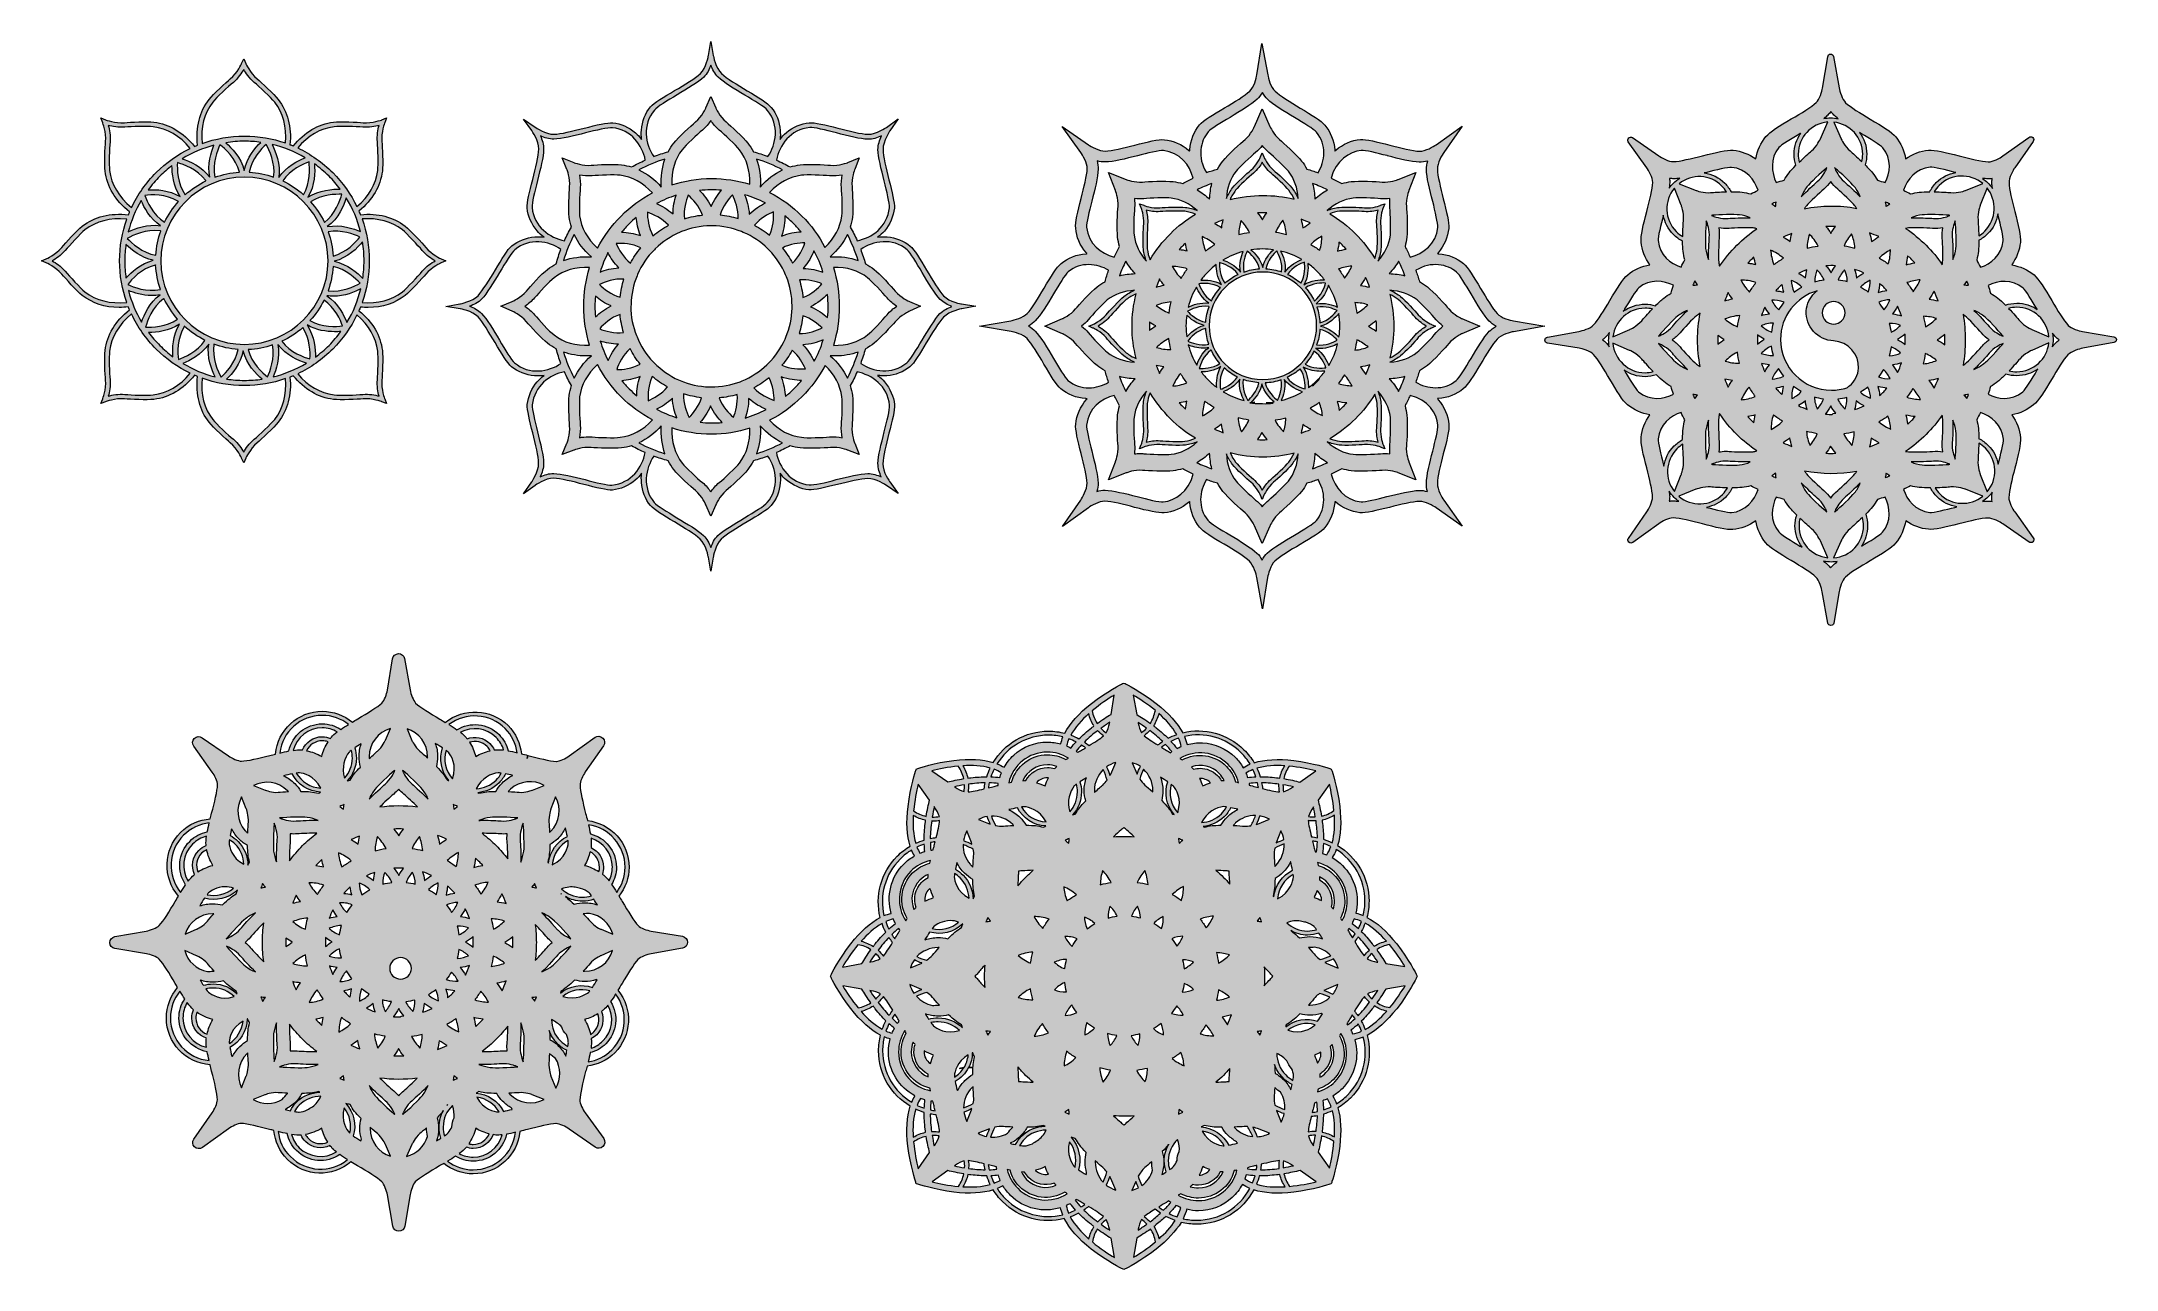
# Model space of a CAD drawing. Header units: millimetres. Extents: x -417 to 661, y -646 to -7.
import ezdxf

# ---------------------------------------------------------------- set-up
doc = ezdxf.new("R2010")
doc.units = ezdxf.units.MM
doc.header["$MEASUREMENT"] = 0
for name, color, linetype in [('Layer 1', 7, 'Continuous'), ('Layer 2', 7, 'Continuous'), ('Layer 3', 7, 'Continuous'), ('Layer 4', 7, 'Continuous'), ('Layer 5', 7, 'Continuous'), ('Layer 6', 7, 'Continuous')]:
    doc.layers.add(name, color=color, linetype=linetype)

msp = doc.modelspace()

# ---------------------------------------------------------------- hatches: boundary and pattern name
at = {"layer": 'Layer 1'}
h = msp.add_hatch(color=1, dxfattribs=at)
h.dxf.hatch_style = 2
edge = h.paths.add_edge_path()
edge.add_spline(control_points=[(297.8, -492.6), (297.6, -492.3), (293.8, -484.5), (287.5, -476.5), (282.3, -469.9), (277.1, -465.3), (272, -462.7), (272.7, -460), (273.1, -457.1), (273.1, -454.2), (273.1, -442), (266.6, -431.3), (256.8, -425.4), (258.5, -420), (258.8, -413.1), (257.9, -405), (256.7, -394.9), (253.9, -386.6), (253.7, -386.3), (253.7, -386.3), (253.5, -385.6), (253.5, -385.6), (253.5, -385.6), (252.8, -385.3), (252.8, -385.3), (252.4, -385.2), (244.1, -382.4), (234, -381.2), (225.8, -380.2), (218.8, -380.6), (213.4, -382.3), (211.9, -379.9), (210.2, -377.7), (208.1, -375.6), (199.5, -367), (187.3, -364), (176.3, -366.7), (173.6, -361.7), (169, -356.6), (162.6, -351.5), (154.6, -345.3), (146.7, -341.4), (146.4, -341.2), (146.4, -341.2), (145.7, -340.9), (145.7, -340.9), (145.7, -340.9), (145, -341.2), (145, -341.2), (144.7, -341.4), (136.8, -345.3), (128.9, -351.5), (122.3, -356.7), (117.7, -361.9), (115.1, -367), (112.4, -366.3), (109.5, -365.9), (106.6, -365.9), (94.4, -365.9), (83.7, -372.5), (77.8, -382.2), (72.4, -380.5), (65.5, -380.2), (57.4, -381.1), (47.3, -382.3), (39, -385.2), (38.7, -385.3), (38.7, -385.3), (38, -385.5), (38, -385.5), (38, -385.5), (37.7, -386.3), (37.7, -386.3), (37.6, -386.6), (34.8, -394.9), (33.6, -405), (32.6, -413.3), (33, -420.2), (34.7, -425.7), (32.3, -427.1), (30, -428.8), (28, -430.9), (19.4, -439.5), (16.4, -451.7), (19.1, -462.8), (14.1, -465.4), (9, -470), (3.9, -476.4), (-2.3, -484.4), (-6.2, -492.3), (-6.4, -492.6), (-6.4, -492.6), (-6.7, -493.3), (-6.7, -493.3), (-6.7, -493.3), (-6.4, -494), (-6.4, -494), (-6.2, -494.3), (-2.3, -502.2), (3.9, -510.1), (9.1, -516.7), (14.2, -521.3), (19.3, -523.9), (18.7, -526.5), (18.3, -529.2), (18.3, -532), (18.3, -544.2), (24.9, -555), (34.7, -560.8), (33, -566.4), (32.5, -573.3), (33.5, -581.6), (34.7, -591.7), (37.6, -600), (37.7, -600.3), (37.7, -600.3), (37.9, -601.1), (37.9, -601.1), (37.9, -601.1), (38.7, -601.3), (38.7, -601.3), (39, -601.4), (47.3, -604.3), (57.4, -605.5), (65.6, -606.4), (72.4, -606.1), (77.9, -604.3), (79.2, -606.5), (80.8, -608.6), (82.7, -610.4), (91.4, -619.1), (103.7, -622.1), (114.8, -619.2), (117.4, -624.5), (122.1, -629.8), (128.8, -635.1), (136.8, -641.4), (144.7, -645.2), (145, -645.4), (145, -645.4), (145.7, -645.7), (145.7, -645.7), (145.7, -645.7), (146.4, -645.4), (146.4, -645.4), (146.7, -645.2), (154.6, -641.4), (162.5, -635.1), (168.4, -630.4), (172.8, -625.8), (175.5, -621.2), (178.1, -621.8), (180.8, -622.2), (183.5, -622.2), (196.4, -622.2), (207.6, -614.9), (213.2, -604.3), (218.7, -606.1), (225.7, -606.5), (234, -605.5), (244.1, -604.3), (252.4, -601.5), (252.7, -601.3), (252.7, -601.3), (253.5, -601.1), (253.5, -601.1), (253.5, -601.1), (253.7, -600.4), (253.7, -600.4), (253.8, -600), (256.7, -591.7), (257.9, -581.6), (258.8, -573.7), (258.5, -567), (256.9, -561.7), (259.2, -560.3), (261.4, -558.6), (263.4, -556.6), (272.3, -547.8), (275.1, -535.2), (272.1, -524), (277.2, -521.3), (282.3, -516.7), (287.5, -510.2), (293.8, -502.2), (297.6, -494.3), (297.8, -494), (297.8, -494), (298.1, -493.3), (298.1, -493.3), (298.1, -493.3), (297.8, -492.6), (297.8, -492.6)], knot_values=[0, 0, 0, 0, 1, 1, 1, 2, 2, 2, 3, 3, 3, 4, 4, 4, 5, 5, 5, 6, 6, 6, 7, 7, 7, 8, 8, 8, 9, 9, 9, 10, 10, 10, 11, 11, 11, 12, 12, 12, 13, 13, 13, 14, 14, 14, 15, 15, 15, 16, 16, 16, 17, 17, 17, 18, 18, 18, 19, 19, 19, 20, 20, 20, 21, 21, 21, 22, 22, 22, 23, 23, 23, 24, 24, 24, 25, 25, 25, 26, 26, 26, 27, 27, 27, 28, 28, 28, 29, 29, 29, 30, 30, 30, 31, 31, 31, 32, 32, 32, 33, 33, 33, 34, 34, 34, 35, 35, 35, 36, 36, 36, 37, 37, 37, 38, 38, 38, 39, 39, 39, 40, 40, 40, 41, 41, 41, 42, 42, 42, 43, 43, 43, 44, 44, 44, 45, 45, 45, 46, 46, 46, 47, 47, 47, 48, 48, 48, 49, 49, 49, 50, 50, 50, 51, 51, 51, 52, 52, 52, 53, 53, 53, 54, 54, 54, 55, 55, 55, 56, 56, 56, 57, 57, 57, 58, 58, 58, 59, 59, 59, 60, 60, 60, 61, 61, 61, 62, 62, 62, 63, 63, 63, 64, 64, 64, 64], degree=3, periodic=1)
edge = h.paths.add_edge_path()
edge.add_spline(control_points=[(291.7, -488.3), (291.7, -488.3), (281.8, -486.6), (281.8, -486.6), (280.5, -484.5), (278.9, -482), (277.1, -479.4), (279, -478.2), (281.3, -477.3), (283.7, -476.8), (287, -480.8), (289.8, -485), (291.7, -488.3)], knot_values=[0, 0, 0, 0, 1, 1, 1, 2, 2, 2, 3, 3, 3, 4, 4, 4, 4], degree=3, periodic=1)
edge = h.paths.add_edge_path()
edge.add_spline(control_points=[(255.1, -576.8), (253.1, -575.6), (251, -574.7), (248.7, -574.3), (248.8, -573.7), (248.9, -573.2), (248.9, -572.7), (249.2, -570), (249.4, -567.4), (249.4, -565), (251, -564.5), (252.6, -563.9), (254.1, -563.2), (255.2, -567.4), (255.4, -572.2), (255.1, -576.8)], knot_values=[0, 0, 0, 0, 1, 1, 1, 2, 2, 2, 3, 3, 3, 4, 4, 4, 5, 5, 5, 5], degree=3, periodic=1)
edge = h.paths.add_edge_path()
edge.add_spline(control_points=[(138.3, -624.8), (138.3, -624.8), (138.4, -625.3), (138.4, -625.3), (136.9, -624.4), (135.4, -623.3), (133.9, -622.2), (134.7, -621.3), (135.6, -620.5), (136.5, -619.8), (137.3, -621.1), (138, -623.2), (138.3, -624.8)], knot_values=[0, 0, 0, 0, 1, 1, 1, 2, 2, 2, 3, 3, 3, 4, 4, 4, 4], degree=3, periodic=1)
edge = h.paths.add_edge_path()
edge.add_spline(control_points=[(132.2, -621), (129.7, -619.1), (127.2, -617), (124.9, -614.8), (125.8, -614.2), (126.6, -613.6), (127.4, -613), (130.5, -614.9), (133.4, -616.8), (135.2, -618.2), (134.1, -619), (133.1, -620), (132.2, -621)], knot_values=[0, 0, 0, 0, 1, 1, 1, 2, 2, 2, 3, 3, 3, 4, 4, 4, 4], degree=3, periodic=1)
edge = h.paths.add_edge_path()
edge.add_spline(control_points=[(37.6, -562.4), (39, -563), (40.5, -563.6), (42, -564.1), (42, -566.8), (42.1, -569.6), (42.5, -572.7), (42.6, -573.3), (42.6, -573.8), (42.7, -574.4), (40.4, -574.9), (38.3, -575.7), (36.3, -577), (36, -572), (36.2, -566.8), (37.6, -562.4)], knot_values=[0, 0, 0, 0, 1, 1, 1, 2, 2, 2, 3, 3, 3, 4, 4, 4, 5, 5, 5, 5], degree=3, periodic=1)
edge = h.paths.add_edge_path()
edge.add_spline(control_points=[(36.3, -409.7), (38.3, -410.9), (40.5, -411.8), (42.7, -412.2), (42.6, -412.8), (42.6, -413.4), (42.5, -413.9), (42.1, -417), (42, -419.8), (42, -422.5), (40.5, -422.9), (39, -423.5), (37.6, -424.2), (36.3, -419.7), (36, -414.6), (36.3, -409.7)], knot_values=[0, 0, 0, 0, 1, 1, 1, 2, 2, 2, 3, 3, 3, 4, 4, 4, 5, 5, 5, 5], degree=3, periodic=1)
edge = h.paths.add_edge_path()
edge.add_spline(control_points=[(153.2, -361.8), (153.2, -361.8), (153.2, -361.4), (153.2, -361.4), (154.5, -362.3), (156, -363.3), (157.5, -364.4), (156.7, -365.2), (155.9, -366), (154.9, -366.7), (154.2, -365.4), (153.5, -363.3), (153.2, -361.8)], knot_values=[0, 0, 0, 0, 1, 1, 1, 2, 2, 2, 3, 3, 3, 4, 4, 4, 4], degree=3, periodic=1)
edge = h.paths.add_edge_path()
edge.add_spline(control_points=[(159.2, -365.6), (161.5, -367.3), (163.8, -369.2), (165.9, -371.3), (165, -371.8), (164.2, -372.5), (163.4, -373.1), (160.5, -371.3), (157.9, -369.6), (156.3, -368.3), (157.3, -367.5), (158.3, -366.6), (159.2, -365.6)], knot_values=[0, 0, 0, 0, 1, 1, 1, 2, 2, 2, 3, 3, 3, 4, 4, 4, 4], degree=3, periodic=1)
edge = h.paths.add_edge_path()
edge.add_spline(control_points=[(254, -423.9), (252.5, -423.2), (251, -422.6), (249.5, -422.1), (249.4, -419.5), (249.3, -416.8), (248.9, -413.9), (248.9, -413.3), (248.8, -412.7), (248.7, -412.2), (251, -411.7), (253.1, -410.8), (255.1, -409.6), (255.4, -414.4), (255.2, -419.5), (254, -423.9)], knot_values=[0, 0, 0, 0, 1, 1, 1, 2, 2, 2, 3, 3, 3, 4, 4, 4, 5, 5, 5, 5], degree=3, periodic=1)
edge = h.paths.add_edge_path()
edge.add_spline(control_points=[(253.3, -425.9), (252.7, -427.5), (252, -428.9), (251.1, -430.2), (250.4, -430), (249.7, -429.7), (248.9, -429.5), (249.2, -427.8), (249.3, -426.1), (249.4, -424.3), (250.8, -424.8), (252, -425.3), (253.3, -425.9)], knot_values=[0, 0, 0, 0, 1, 1, 1, 2, 2, 2, 3, 3, 3, 4, 4, 4, 4], degree=3, periodic=1)
edge = h.paths.add_edge_path()
edge.add_spline(control_points=[(246.3, -421.3), (245.3, -421.1), (244.2, -420.9), (243.2, -420.8), (242.4, -417.5), (241.7, -414.4), (241.5, -412.4), (242.5, -412.5), (243.5, -412.6), (244.5, -412.6), (244.8, -412.6), (245, -412.6), (245.2, -412.6), (245.3, -412.6), (245.4, -412.6), (245.6, -412.6), (245.9, -415.4), (246.2, -418.3), (246.3, -421.3)], knot_values=[0, 0, 0, 0, 1, 1, 1, 2, 2, 2, 3, 3, 3, 4, 4, 4, 5, 5, 5, 6, 6, 6, 6], degree=3, periodic=1)
edge = h.paths.add_edge_path()
edge.add_spline(control_points=[(247.5, -544.2), (248.3, -543.7), (249, -543.1), (249.7, -542.4), (253.1, -539.1), (254.2, -534.2), (252.9, -529.8), (253, -529.7), (253.1, -529.6), (253.2, -529.5), (253.5, -529.3), (253.8, -529.1), (254, -528.8), (255.8, -533.8), (254.6, -539.6), (250.7, -543.4), (249.8, -544.4), (248.7, -545.2), (247.5, -545.8), (247.5, -545.3), (247.5, -544.7), (247.5, -544.2)], knot_values=[0, 0, 0, 0, 1, 1, 1, 2, 2, 2, 3, 3, 3, 4, 4, 4, 5, 5, 5, 6, 6, 6, 7, 7, 7, 7], degree=3, periodic=1)
edge = h.paths.add_edge_path()
edge.add_spline(control_points=[(244.6, -467.5), (244.9, -467.8), (245.4, -468.3), (245.9, -469.1), (244.4, -469.5), (242.8, -469.8), (241.2, -469.8), (237, -469.8), (233.2, -468.1), (230.4, -465.5), (232.9, -464.5), (235.3, -464.3), (237.5, -464.6), (238.4, -464.9), (239.3, -465.1), (240.3, -465.2), (242, -465.7), (243.5, -466.6), (244.6, -467.5)], knot_values=[0, 0, 0, 0, 1, 1, 1, 2, 2, 2, 3, 3, 3, 4, 4, 4, 5, 5, 5, 6, 6, 6, 6], degree=3, periodic=1)
edge = h.paths.add_edge_path()
edge.add_spline(control_points=[(243.7, -423), (244.6, -423.1), (245.4, -423.3), (246.3, -423.4), (246.2, -425.2), (246.1, -427), (245.9, -428.7), (245.6, -428.7), (245.3, -428.6), (245.1, -428.6), (244.9, -427.7), (244.7, -426.9), (244.4, -426), (244.2, -425), (243.9, -424), (243.7, -423)], knot_values=[0, 0, 0, 0, 1, 1, 1, 2, 2, 2, 3, 3, 3, 4, 4, 4, 5, 5, 5, 5], degree=3, periodic=1)
edge = h.paths.add_edge_path()
edge.add_spline(control_points=[(229.8, -544.5), (226.7, -541.5), (225.2, -537.5), (225.2, -533.4), (227.4, -534.5), (229.1, -535.8), (230.4, -537.3), (231, -538.7), (231.8, -540.1), (232.9, -541.2), (233.5, -542.5), (233.8, -543.9), (233.9, -545), (233.9, -545.5), (233.8, -546.3), (233.6, -547.4), (232.2, -546.6), (230.9, -545.7), (229.8, -544.5)], knot_values=[0, 0, 0, 0, 1, 1, 1, 2, 2, 2, 3, 3, 3, 4, 4, 4, 5, 5, 5, 6, 6, 6, 6], degree=3, periodic=1)
edge = h.paths.add_edge_path()
edge.add_spline(control_points=[(233.2, -549.5), (233, -550.4), (232.8, -551.4), (232.5, -552.4), (231.6, -550.4), (230.3, -548.6), (228.7, -547), (227.4, -545.7), (225.9, -544.6), (224.3, -543.7), (224.2, -541.8), (224.2, -540.3), (224, -539.2), (224, -539.1), (224, -539.1), (224, -539.1), (224.9, -541.6), (226.3, -544), (228.3, -546), (229.7, -547.5), (231.4, -548.6), (233.2, -549.5)], knot_values=[0, 0, 0, 0, 1, 1, 1, 2, 2, 2, 3, 3, 3, 4, 4, 4, 5, 5, 5, 6, 6, 6, 7, 7, 7, 7], degree=3, periodic=1)
edge = h.paths.add_edge_path()
edge.add_spline(control_points=[(229.8, -519.6), (229.9, -519.3), (230, -518.9), (230.1, -518.6), (231.3, -517.9), (232.4, -517.1), (233.5, -516.2), (234.5, -515.5), (235.7, -514.4), (237.2, -512.9), (238.9, -513.3), (240.6, -513.6), (242.4, -513.6), (244.5, -513.6), (246.5, -513.3), (248.5, -512.6), (248.6, -512.7), (248.7, -512.7), (248.9, -512.8), (248, -514.2), (247.2, -515.5), (246.4, -516.7), (240.8, -514.8), (234.5, -515.8), (229.8, -519.6)], knot_values=[0, 0, 0, 0, 1, 1, 1, 2, 2, 2, 3, 3, 3, 4, 4, 4, 5, 5, 5, 6, 6, 6, 7, 7, 7, 8, 8, 8, 8], degree=3, periodic=1)
edge = h.paths.add_edge_path()
edge.add_spline(control_points=[(225.6, -453), (226, -447.6), (229.2, -442.9), (233.7, -440.4), (233.8, -441), (233.8, -441.4), (233.8, -441.7), (233.6, -443.6), (232.5, -449.6), (225.6, -453)], knot_values=[0, 0, 0, 0, 1, 1, 1, 2, 2, 2, 3, 3, 3, 3], degree=3, periodic=1)
edge = h.paths.add_edge_path()
edge.add_spline(control_points=[(242.4, -508.3), (242.1, -508.3), (241.9, -508.3), (241.6, -508.3), (243.1, -506.7), (244.4, -505.2), (245.2, -504.3), (245.8, -503.5), (246.6, -502.8), (247.4, -502.3), (249.2, -502.7), (251.1, -503.4), (252.8, -504.2), (250.1, -506.8), (246.4, -508.3), (242.4, -508.3)], knot_values=[0, 0, 0, 0, 1, 1, 1, 2, 2, 2, 3, 3, 3, 4, 4, 4, 5, 5, 5, 5], degree=3, periodic=1)
edge = h.paths.add_edge_path()
edge.add_spline(control_points=[(245.2, -482.3), (244.6, -481.6), (243.3, -480.2), (241.7, -478.4), (242.8, -478.4), (243.9, -478.3), (244.9, -478.2), (248.1, -478.7), (251, -480.3), (253.2, -482.6), (251.5, -483.4), (249.6, -484.1), (247.7, -484.6), (246.8, -484), (245.9, -483.2), (245.2, -482.3)], knot_values=[0, 0, 0, 0, 1, 1, 1, 2, 2, 2, 3, 3, 3, 4, 4, 4, 5, 5, 5, 5], degree=3, periodic=1)
edge = h.paths.add_edge_path()
edge.add_spline(control_points=[(242.4, -472.7), (240.5, -472.7), (238.7, -473), (236.9, -473.4), (235.6, -472.1), (234.4, -471.1), (233.5, -470.4), (233.1, -470.1), (232.8, -469.8), (232.4, -469.5), (235, -471), (238, -471.9), (241.2, -471.9), (243.2, -471.9), (245.2, -471.5), (247.1, -470.9), (247.7, -471.8), (248.3, -472.8), (248.9, -473.8), (246.8, -473.1), (244.6, -472.7), (242.4, -472.7)], knot_values=[0, 0, 0, 0, 1, 1, 1, 2, 2, 2, 3, 3, 3, 4, 4, 4, 5, 5, 5, 6, 6, 6, 7, 7, 7, 7], degree=3, periodic=1)
edge = h.paths.add_edge_path()
edge.add_spline(control_points=[(228.9, -422.3), (227.5, -422.8), (226.2, -423.3), (224.9, -423.9), (224.9, -423.9), (224.9, -423.9), (224.9, -423.9), (224.9, -423.9), (227.3, -417.7), (227.3, -417.7), (228.1, -419.2), (228.6, -420.7), (228.9, -422.3)], knot_values=[0, 0, 0, 0, 1, 1, 1, 2, 2, 2, 3, 3, 3, 4, 4, 4, 4], degree=3, periodic=1)
edge = h.paths.add_edge_path()
edge.add_spline(control_points=[(229.1, -424.4), (229.2, -428.5), (227.7, -432.6), (224.7, -435.7), (224.5, -435.8), (224.3, -436), (224.1, -436.2), (224, -434), (223.9, -432), (223.8, -430.8), (223.7, -429.4), (223.9, -427.9), (224.1, -426.7), (225.7, -425.8), (227.4, -425.1), (229.1, -424.4)], knot_values=[0, 0, 0, 0, 1, 1, 1, 2, 2, 2, 3, 3, 3, 4, 4, 4, 5, 5, 5, 5], degree=3, periodic=1)
edge = h.paths.add_edge_path()
edge.add_spline(control_points=[(224, -447.5), (224.2, -446.3), (224.2, -444.6), (224.3, -442.5), (225.8, -441.7), (227.1, -440.6), (228.4, -439.4), (230, -437.7), (231.4, -435.8), (232.3, -433.8), (232.3, -433.8), (232.4, -433.8), (232.4, -433.8), (232.7, -435.3), (233.1, -436.9), (233.4, -438.2), (228.1, -440.8), (224.3, -446), (223.6, -452.1), (223.5, -451.9), (223.4, -451.8), (223.3, -451.6), (223.6, -450.2), (223.8, -448.8), (224, -447.5)], knot_values=[0, 0, 0, 0, 1, 1, 1, 2, 2, 2, 3, 3, 3, 4, 4, 4, 5, 5, 5, 6, 6, 6, 7, 7, 7, 8, 8, 8, 8], degree=3, periodic=1)
edge = h.paths.add_edge_path()
edge.add_spline(control_points=[(223.8, -555.8), (223.9, -555), (224, -553.3), (224.1, -551.1), (225.1, -552), (226.1, -552.9), (227.2, -553.6), (228.9, -556.4), (229.6, -559.5), (229.4, -562.6), (227.6, -562), (225.9, -561.2), (224.2, -560.3), (223.9, -559), (223.7, -557.4), (223.8, -555.8)], knot_values=[0, 0, 0, 0, 1, 1, 1, 2, 2, 2, 3, 3, 3, 4, 4, 4, 5, 5, 5, 5], degree=3, periodic=1)
edge = h.paths.add_edge_path()
edge.add_spline(control_points=[(229.1, -564.7), (228.7, -566.2), (228.2, -567.7), (227.4, -569.1), (227.4, -569.1), (225, -563.1), (225, -563.1), (226.3, -563.7), (227.7, -564.3), (229.1, -564.7)], knot_values=[0, 0, 0, 0, 1, 1, 1, 2, 2, 2, 3, 3, 3, 3], degree=3, periodic=1)
edge = h.paths.add_edge_path()
edge.add_spline(control_points=[(230.9, -521.4), (235, -518.1), (240.3, -517.1), (245.1, -518.5), (244.9, -518.7), (244.7, -519), (244.5, -519.1), (244.5, -519.1), (244.5, -519.1), (244.5, -519.1), (243, -520.3), (238.1, -523.7), (230.9, -521.4)], knot_values=[0, 0, 0, 0, 1, 1, 1, 2, 2, 2, 3, 3, 3, 4, 4, 4, 4], degree=3, periodic=1)
edge = h.paths.add_edge_path()
edge.add_spline(control_points=[(244.4, -560.8), (244.6, -560.2), (244.7, -559.6), (244.9, -559), (245.3, -559), (245.6, -558.9), (246, -558.8), (246.2, -560.4), (246.3, -562), (246.3, -563.6), (245.4, -563.8), (244.5, -564), (243.6, -564.1), (243.9, -563), (244.2, -561.9), (244.4, -560.8)], knot_values=[0, 0, 0, 0, 1, 1, 1, 2, 2, 2, 3, 3, 3, 4, 4, 4, 5, 5, 5, 5], degree=3, periodic=1)
edge = h.paths.add_edge_path()
edge.add_spline(control_points=[(244.7, -534.3), (245.8, -533.9), (247, -533.4), (248.1, -532.8), (248.3, -534.8), (247.7, -536.8), (246.3, -538.4), (245.9, -537), (245.3, -535.6), (244.7, -534.3)], knot_values=[0, 0, 0, 0, 1, 1, 1, 2, 2, 2, 3, 3, 3, 3], degree=3, periodic=1)
edge = h.paths.add_edge_path()
edge.add_spline(control_points=[(254.3, -502.6), (252.8, -501.8), (251.3, -501.2), (249.7, -500.7), (250.3, -500.4), (250.7, -500.2), (250.8, -500.2), (250.8, -500.2), (256.9, -497.5), (256.9, -497.5), (256.4, -499.4), (255.5, -501.1), (254.3, -502.6)], knot_values=[0, 0, 0, 0, 1, 1, 1, 2, 2, 2, 3, 3, 3, 4, 4, 4, 4], degree=3, periodic=1)
edge = h.paths.add_edge_path()
edge.add_spline(control_points=[(250.9, -486.5), (250.8, -486.5), (250.6, -486.3), (250.1, -486.1), (251.7, -485.6), (253.2, -485), (254.6, -484.2), (255.7, -485.7), (256.5, -487.3), (257, -489.1), (257, -489.1), (250.9, -486.5), (250.9, -486.5)], knot_values=[0, 0, 0, 0, 1, 1, 1, 2, 2, 2, 3, 3, 3, 4, 4, 4, 4], degree=3, periodic=1)
edge = h.paths.add_edge_path()
edge.add_spline(control_points=[(254.6, -458.3), (254.2, -457.9), (253.8, -457.5), (253.4, -457.2), (253.7, -456.2), (253.8, -455.2), (253.8, -454.2), (253.8, -449.6), (251.3, -445.4), (247.3, -443.1), (247.3, -443.1), (247.3, -443), (247.4, -442.9), (247.4, -442.5), (247.4, -442.1), (247.4, -441.6), (252.1, -443.9), (255.2, -448.8), (255.2, -454.2), (255.2, -455.6), (255, -457), (254.6, -458.3)], knot_values=[0, 0, 0, 0, 1, 1, 1, 2, 2, 2, 3, 3, 3, 4, 4, 4, 5, 5, 5, 6, 6, 6, 7, 7, 7, 7], degree=3, periodic=1)
edge = h.paths.add_edge_path()
edge.add_spline(control_points=[(248.5, -454), (247.3, -453.3), (246, -452.8), (244.6, -452.3), (245.2, -451.1), (245.7, -449.9), (246.1, -448.7), (247.6, -450), (248.5, -451.9), (248.5, -454)], knot_values=[0, 0, 0, 0, 1, 1, 1, 2, 2, 2, 3, 3, 3, 3], degree=3, periodic=1)
edge = h.paths.add_edge_path()
edge.add_spline(control_points=[(245.1, -410.5), (244, -410.5), (242.8, -410.4), (241.7, -410.3), (242.2, -408.8), (243.1, -406.9), (244, -405.6), (244, -405.6), (244.2, -405.3), (244.2, -405.3), (244.6, -406.9), (244.9, -408.6), (245.2, -410.5), (245.2, -410.5), (245.2, -410.5), (245.1, -410.5)], knot_values=[0, 0, 0, 0, 1, 1, 1, 2, 2, 2, 3, 3, 3, 4, 4, 4, 5, 5, 5, 5], degree=3, periodic=1)
edge = h.paths.add_edge_path()
edge.add_spline(control_points=[(233.4, -395.1), (232.1, -396), (230.1, -397), (228.7, -397.4), (228.5, -396.2), (228.4, -395), (228.4, -393.8), (230.3, -394.1), (232.2, -394.4), (233.8, -394.8), (233.8, -394.8), (233.4, -395.1), (233.4, -395.1)], knot_values=[0, 0, 0, 0, 1, 1, 1, 2, 2, 2, 3, 3, 3, 4, 4, 4, 4], degree=3, periodic=1)
edge = h.paths.add_edge_path()
edge.add_spline(control_points=[(226.6, -397.5), (224.4, -397.3), (221.1, -396.6), (217.8, -395.7), (217.7, -394.7), (217.5, -393.7), (217.3, -392.7), (220.4, -392.8), (223.5, -393.1), (226.3, -393.5), (226.3, -394.8), (226.4, -396.2), (226.6, -397.5)], knot_values=[0, 0, 0, 0, 1, 1, 1, 2, 2, 2, 3, 3, 3, 4, 4, 4, 4], degree=3, periodic=1)
edge = h.paths.add_edge_path()
edge.add_spline(control_points=[(218.7, -488.4), (219.8, -489.7), (220.9, -490.9), (221.7, -491.7), (222.1, -492.3), (222.6, -492.8), (223.1, -493.3), (222.6, -493.8), (222.1, -494.4), (221.7, -494.9), (220.9, -495.7), (219.8, -497), (218.7, -498.2), (218.8, -496.6), (218.8, -495), (218.8, -493.3), (218.8, -491.7), (218.8, -490), (218.7, -488.4)], knot_values=[0, 0, 0, 0, 1, 1, 1, 2, 2, 2, 3, 3, 3, 4, 4, 4, 5, 5, 5, 6, 6, 6, 6], degree=3, periodic=1)
edge = h.paths.add_edge_path()
edge.add_spline(control_points=[(221.4, -411.7), (221.4, -411.7), (215.2, -414.2), (215.2, -414.2), (215.2, -414.2), (214.9, -414.3), (214.4, -414.4), (215.2, -413), (215.8, -411.5), (216.3, -409.9), (218.1, -410.2), (219.8, -410.8), (221.4, -411.7)], knot_values=[0, 0, 0, 0, 1, 1, 1, 2, 2, 2, 3, 3, 3, 4, 4, 4, 4], degree=3, periodic=1)
edge = h.paths.add_edge_path()
edge.add_spline(control_points=[(217.3, -521.7), (217, -522.4), (216.7, -523.2), (216.4, -523.9), (216, -523.3), (215.5, -522.6), (215, -522), (215.8, -521.9), (216.6, -521.8), (217.3, -521.7)], knot_values=[0, 0, 0, 0, 1, 1, 1, 2, 2, 2, 3, 3, 3, 3], degree=3, periodic=1)
edge = h.paths.add_edge_path()
edge.add_spline(control_points=[(215, -464.6), (215.5, -464), (216, -463.4), (216.4, -462.7), (216.7, -463.5), (217, -464.2), (217.3, -465), (216.6, -464.8), (215.8, -464.7), (215, -464.6)], knot_values=[0, 0, 0, 0, 1, 1, 1, 2, 2, 2, 3, 3, 3, 3], degree=3, periodic=1)
edge = h.paths.add_edge_path()
edge.add_spline(control_points=[(214.1, -394.8), (214.1, -394.8), (213.2, -394.6), (213.2, -394.6), (213, -394.5), (212.8, -394.5), (212.5, -394.4), (212.5, -394.4), (211.7, -394.2), (211.7, -394.2), (211.7, -394.2), (211.7, -394.2), (211.7, -394.2), (211.5, -394.1), (211.2, -394.1), (210.9, -394), (210.9, -393.7), (210.8, -393.4), (210.8, -393.1), (212.2, -392.9), (213.7, -392.8), (215.2, -392.8), (215.3, -393.6), (215.5, -394.4), (215.6, -395.2), (215.1, -395.1), (214.6, -394.9), (214.1, -394.8)], knot_values=[0, 0, 0, 0, 1, 1, 1, 2, 2, 2, 3, 3, 3, 4, 4, 4, 5, 5, 5, 6, 6, 6, 7, 7, 7, 8, 8, 8, 9, 9, 9, 9], degree=3, periodic=1)
edge = h.paths.add_edge_path()
edge.add_spline(control_points=[(214.1, -409.8), (213.5, -411.6), (212.7, -413.4), (211.7, -415.1), (210.6, -415.2), (209.4, -415.3), (208.3, -415.3), (207.3, -415.2), (205.2, -415), (202.6, -414.9), (203, -414.5), (203.4, -414.1), (203.8, -413.6), (206.7, -411), (210.4, -409.7), (214.1, -409.8)], knot_values=[0, 0, 0, 0, 1, 1, 1, 2, 2, 2, 3, 3, 3, 4, 4, 4, 5, 5, 5, 5], degree=3, periodic=1)
edge = h.paths.add_edge_path()
edge.add_spline(control_points=[(199.5, -410.5), (198.2, -411.8), (197.1, -413.2), (196.2, -414.8), (194.3, -414.8), (192.7, -414.9), (191.6, -415), (190.2, -415.2), (188.8, -415.5), (187.5, -415.8), (187.3, -415.7), (187.1, -415.6), (186.9, -415.5), (190.9, -415.1), (194.8, -413.4), (197.9, -410.4), (199.3, -409), (200.4, -407.4), (201.2, -405.7), (202.4, -405.9), (203.7, -406.2), (205, -406.5), (203, -407.5), (201.1, -408.8), (199.5, -410.5)], knot_values=[0, 0, 0, 0, 1, 1, 1, 2, 2, 2, 3, 3, 3, 4, 4, 4, 5, 5, 5, 6, 6, 6, 7, 7, 7, 8, 8, 8, 8], degree=3, periodic=1)
edge = h.paths.add_edge_path()
edge.add_spline(control_points=[(194.9, -500.4), (197.2, -501.4), (199.1, -502.8), (200.7, -504.1), (198.7, -504.9), (196.3, -505.6), (193.8, -505.8), (194.3, -504), (194.6, -502.2), (194.9, -500.4)], knot_values=[0, 0, 0, 0, 1, 1, 1, 2, 2, 2, 3, 3, 3, 3], degree=3, periodic=1)
edge = h.paths.add_edge_path()
edge.add_spline(control_points=[(193.8, -481), (196.3, -481.1), (198.7, -481.6), (200.7, -482.2), (199.1, -483.7), (197.2, -485.3), (194.9, -486.5), (194.7, -484.6), (194.3, -482.8), (193.8, -481)], knot_values=[0, 0, 0, 0, 1, 1, 1, 2, 2, 2, 3, 3, 3, 3], degree=3, periodic=1)
edge = h.paths.add_edge_path()
edge.add_spline(control_points=[(197.5, -441.9), (196.3, -440.6), (195, -439.4), (193.6, -438.2), (195.4, -438.3), (197.1, -438.4), (198.3, -438.5), (199, -438.6), (199.7, -438.6), (200.5, -438.6), (200.5, -439.3), (200.5, -440), (200.5, -440.8), (200.6, -441.9), (200.7, -443.6), (200.8, -445.4), (199.7, -444.2), (198.7, -443), (197.5, -441.9)], knot_values=[0, 0, 0, 0, 1, 1, 1, 2, 2, 2, 3, 3, 3, 4, 4, 4, 5, 5, 5, 6, 6, 6, 6], degree=3, periodic=1)
edge = h.paths.add_edge_path()
edge.add_spline(control_points=[(197.5, -544.8), (198.7, -543.6), (199.7, -542.5), (200.8, -541.3), (200.7, -543), (200.6, -544.7), (200.5, -545.9), (200.5, -546.6), (200.5, -547.3), (200.5, -548), (199.7, -548), (199, -548.1), (198.3, -548.1), (197.1, -548.2), (195.4, -548.3), (193.6, -548.4), (195, -547.2), (196.3, -546), (197.5, -544.8)], knot_values=[0, 0, 0, 0, 1, 1, 1, 2, 2, 2, 3, 3, 3, 4, 4, 4, 5, 5, 5, 6, 6, 6, 6], degree=3, periodic=1)
edge = h.paths.add_edge_path()
edge.add_spline(control_points=[(199.5, -518.5), (198.7, -517.1), (197.7, -515.7), (196.8, -514.5), (196.8, -514.5), (201.6, -513.3), (201.6, -513.3), (201, -515.1), (200.3, -516.8), (199.5, -518.5)], knot_values=[0, 0, 0, 0, 1, 1, 1, 2, 2, 2, 3, 3, 3, 3], degree=3, periodic=1)
edge = h.paths.add_edge_path()
edge.add_spline(control_points=[(186.7, -592.2), (187.9, -592.8), (189.1, -593.3), (190.4, -593.7), (189.1, -595.5), (187, -596.6), (184.8, -596.7), (185.6, -595.3), (186.2, -593.8), (186.7, -592.2)], knot_values=[0, 0, 0, 0, 1, 1, 1, 2, 2, 2, 3, 3, 3, 3], degree=3, periodic=1)
edge = h.paths.add_edge_path()
edge.add_spline(control_points=[(185, -390.5), (187.1, -390.4), (189.1, -391.1), (190.6, -392.6), (190.6, -392.7), (190.6, -392.7), (190.7, -392.7), (189.3, -393.2), (188, -393.7), (186.7, -394.4), (186.2, -393), (185.7, -391.7), (185, -390.5)], knot_values=[0, 0, 0, 0, 1, 1, 1, 2, 2, 2, 3, 3, 3, 4, 4, 4, 4], degree=3, periodic=1)
edge = h.paths.add_edge_path()
edge.add_spline(control_points=[(188.4, -518.6), (190.1, -520.4), (191.4, -522.5), (192.4, -524.3), (190.2, -524.3), (187.7, -524), (185.3, -523.2), (186.4, -521.7), (187.4, -520.2), (188.4, -518.6)], knot_values=[0, 0, 0, 0, 1, 1, 1, 2, 2, 2, 3, 3, 3, 3], degree=3, periodic=1)
edge = h.paths.add_edge_path()
edge.add_spline(control_points=[(185.4, -463.6), (187.7, -462.7), (190.2, -462.2), (192.3, -462), (191.4, -464), (190.2, -466.3), (188.5, -468.2), (187.6, -466.6), (186.5, -465.1), (185.4, -463.6)], knot_values=[0, 0, 0, 0, 1, 1, 1, 2, 2, 2, 3, 3, 3, 3], degree=3, periodic=1)
edge = h.paths.add_edge_path()
edge.add_spline(control_points=[(196.4, -408.9), (193.5, -411.7), (189.8, -413.2), (186.1, -413.4), (188.8, -407.9), (193.7, -405.5), (197.5, -405.1), (197.8, -405.1), (198.4, -405.2), (199.1, -405.3), (198.4, -406.6), (197.5, -407.8), (196.4, -408.9)], knot_values=[0, 0, 0, 0, 1, 1, 1, 2, 2, 2, 3, 3, 3, 4, 4, 4, 4], degree=3, periodic=1)
edge = h.paths.add_edge_path()
edge.add_spline(control_points=[(196.3, -391.6), (195.8, -390.6), (195.1, -389.7), (194.3, -388.9), (191.9, -386.5), (188.6, -385.2), (185.3, -385.2), (184.2, -385.2), (183, -385.4), (181.9, -385.7), (181.5, -385.3), (181.2, -384.9), (180.8, -384.5), (185.8, -382.8), (191.5, -384.1), (195.3, -387.9), (196.3, -389), (197.2, -390.2), (197.9, -391.6), (197.3, -391.5), (196.8, -391.6), (196.3, -391.6)], knot_values=[0, 0, 0, 0, 1, 1, 1, 2, 2, 2, 3, 3, 3, 4, 4, 4, 5, 5, 5, 6, 6, 6, 7, 7, 7, 7], degree=3, periodic=1)
edge = h.paths.add_edge_path()
edge.add_spline(control_points=[(182, -485.8), (180.8, -487), (179.1, -488.4), (177.1, -489.4), (176.9, -487.8), (176.6, -486.3), (176.2, -484.8), (178.4, -484.7), (180.4, -485.2), (182, -485.8)], knot_values=[0, 0, 0, 0, 1, 1, 1, 2, 2, 2, 3, 3, 3, 3], degree=3, periodic=1)
edge = h.paths.add_edge_path()
edge.add_spline(control_points=[(167.7, -595), (167, -595.5), (166.2, -596), (165.4, -596.4), (166.1, -594.4), (166.5, -592.2), (166.5, -589.9), (166.5, -588.1), (166.2, -586.2), (165.7, -584.4), (167, -583.1), (168, -582), (168.7, -581.1), (168.8, -580.9), (168.9, -580.8), (169, -580.6), (167.6, -583.2), (166.7, -586.1), (166.7, -589.3), (166.7, -591.3), (167.1, -593.2), (167.7, -595)], knot_values=[0, 0, 0, 0, 1, 1, 1, 2, 2, 2, 3, 3, 3, 4, 4, 4, 5, 5, 5, 6, 6, 6, 7, 7, 7, 7], degree=3, periodic=1)
edge = h.paths.add_edge_path()
edge.add_spline(control_points=[(165.1, -517.9), (166, -519.9), (166.3, -522), (166.4, -523.7), (164.8, -523.1), (162.8, -522.1), (161.1, -520.5), (162.5, -519.7), (163.8, -518.8), (165.1, -517.9)], knot_values=[0, 0, 0, 0, 1, 1, 1, 2, 2, 2, 3, 3, 3, 3], degree=3, periodic=1)
edge = h.paths.add_edge_path()
edge.add_spline(control_points=[(161.3, -465.8), (162.8, -464.2), (164.7, -463.1), (166.2, -462.3), (166.3, -464.1), (166.1, -466.3), (165.3, -468.5), (164, -467.5), (162.7, -466.6), (161.3, -465.8)], knot_values=[0, 0, 0, 0, 1, 1, 1, 2, 2, 2, 3, 3, 3, 3], degree=3, periodic=1)
edge = h.paths.add_edge_path()
edge.add_spline(control_points=[(168.7, -405.6), (167.9, -404.6), (166.8, -403.4), (165.4, -401.9), (165.8, -400.2), (166, -398.5), (166, -396.8), (166, -394.4), (165.6, -392.1), (164.8, -389.9), (166.1, -390.7), (167.4, -391.5), (168.5, -392.2), (166.6, -397.9), (167.7, -404.4), (171.8, -409.2), (171.5, -409.1), (171.3, -409.1), (171, -409), (170.3, -407.8), (169.5, -406.6), (168.7, -405.6)], knot_values=[0, 0, 0, 0, 1, 1, 1, 2, 2, 2, 3, 3, 3, 4, 4, 4, 5, 5, 5, 6, 6, 6, 7, 7, 7, 7], degree=3, periodic=1)
edge = h.paths.add_edge_path()
edge.add_spline(control_points=[(170.6, -473.8), (172.6, -472.9), (174.8, -472.6), (176.4, -472.5), (175.8, -474.1), (174.8, -476.1), (173.3, -477.7), (172.5, -476.4), (171.6, -475.1), (170.6, -473.8)], knot_values=[0, 0, 0, 0, 1, 1, 1, 2, 2, 2, 3, 3, 3, 3], degree=3, periodic=1)
edge = h.paths.add_edge_path()
edge.add_spline(control_points=[(176.6, -513.5), (174.9, -513.5), (172.6, -513.4), (170.5, -512.6), (171.5, -511.3), (172.4, -510), (173.2, -508.7), (174.8, -510.2), (175.9, -512), (176.6, -513.5)], knot_values=[0, 0, 0, 0, 1, 1, 1, 2, 2, 2, 3, 3, 3, 3], degree=3, periodic=1)
edge = h.paths.add_edge_path()
edge.add_spline(control_points=[(175.6, -453.9), (174.1, -452.8), (172.6, -451.7), (170.9, -450.8), (172.8, -449), (174.9, -447.6), (176.8, -446.6), (176.7, -448.8), (176.5, -451.4), (175.6, -453.9)], knot_values=[0, 0, 0, 0, 1, 1, 1, 2, 2, 2, 3, 3, 3, 3], degree=3, periodic=1)
edge = h.paths.add_edge_path()
edge.add_spline(control_points=[(174.4, -424.1), (174.3, -423.3), (174.2, -422.5), (174.1, -421.7), (174.8, -422), (175.6, -422.3), (176.3, -422.6), (175.7, -423.1), (175.1, -423.6), (174.4, -424.1)], knot_values=[0, 0, 0, 0, 1, 1, 1, 2, 2, 2, 3, 3, 3, 3], degree=3, periodic=1)
edge = h.paths.add_edge_path()
edge.add_spline(control_points=[(173.7, -408.3), (170, -404.2), (168.9, -398.5), (170.3, -393.5), (170.9, -393.9), (171.3, -394.3), (171.5, -394.5), (172.8, -396), (176.2, -401), (173.7, -408.3)], knot_values=[0, 0, 0, 0, 1, 1, 1, 2, 2, 2, 3, 3, 3, 3], degree=3, periodic=1)
edge = h.paths.add_edge_path()
edge.add_spline(control_points=[(169.9, -377.1), (169.2, -376.7), (168.6, -376.3), (167.9, -375.9), (167, -375.3), (166.1, -374.8), (165.3, -374.3), (166, -373.8), (166.7, -373.3), (167.4, -372.8), (168.6, -374), (169.6, -375.2), (170.6, -376.5), (170.4, -376.7), (170.1, -376.9), (169.9, -377.1)], knot_values=[0, 0, 0, 0, 1, 1, 1, 2, 2, 2, 3, 3, 3, 4, 4, 4, 5, 5, 5, 5], degree=3, periodic=1)
edge = h.paths.add_edge_path()
edge.add_spline(control_points=[(118.3, -577), (118.3, -577), (118.3, -577), (118.3, -577), (119, -577.2), (119.7, -577.4), (120.5, -577.6), (121.2, -578.8), (122, -580), (122.8, -581.1), (123.6, -582.1), (124.7, -583.3), (126.2, -584.9), (125.8, -586.5), (125.6, -588.2), (125.6, -589.9), (125.6, -591.8), (125.9, -593.7), (126.4, -595.5), (126.3, -595.8), (126.2, -596.1), (126.1, -596.4), (124.7, -595.5), (123.3, -594.6), (122.2, -593.9), (123.8, -588.1), (122.5, -581.7), (118.3, -577)], knot_values=[0, 0, 0, 0, 1, 1, 1, 2, 2, 2, 3, 3, 3, 4, 4, 4, 5, 5, 5, 6, 6, 6, 7, 7, 7, 8, 8, 8, 9, 9, 9, 9], degree=3, periodic=1)
edge = h.paths.add_edge_path()
edge.add_spline(control_points=[(122.9, -392.2), (123.9, -391.5), (125.1, -390.8), (126.3, -390.1), (125.5, -392.2), (125.1, -394.5), (125.1, -396.8), (125.1, -398.6), (125.4, -400.4), (125.9, -402.2), (124.5, -403.5), (123.5, -404.6), (122.8, -405.6), (122, -406.6), (121.2, -407.8), (120.5, -409), (120, -409.1), (119.6, -409.3), (119.1, -409.4), (122, -406.2), (123.7, -402.1), (123.7, -397.5), (123.7, -395.6), (123.5, -393.8), (122.9, -392.2)], knot_values=[0, 0, 0, 0, 1, 1, 1, 2, 2, 2, 3, 3, 3, 4, 4, 4, 5, 5, 5, 6, 6, 6, 7, 7, 7, 8, 8, 8, 8], degree=3, periodic=1)
edge = h.paths.add_edge_path()
edge.add_spline(control_points=[(118.7, -508.1), (119.5, -509.6), (120.3, -510.9), (121.3, -512.2), (119.2, -513.2), (117, -513.6), (115.2, -513.7), (115.9, -512), (117, -509.8), (118.7, -508.1)], knot_values=[0, 0, 0, 0, 1, 1, 1, 2, 2, 2, 3, 3, 3, 3], degree=3, periodic=1)
edge = h.paths.add_edge_path()
edge.add_spline(control_points=[(115.1, -472.7), (116.9, -472.6), (119.3, -472.8), (121.5, -473.8), (120.5, -475), (119.6, -476.4), (118.8, -477.8), (117.1, -476.3), (115.8, -474.3), (115.1, -472.7)], knot_values=[0, 0, 0, 0, 1, 1, 1, 2, 2, 2, 3, 3, 3, 3], degree=3, periodic=1)
edge = h.paths.add_edge_path()
edge.add_spline(control_points=[(125.4, -523.8), (125.4, -522), (125.6, -519.7), (126.5, -517.4), (127.7, -518.5), (129.1, -519.4), (130.5, -520.2), (128.9, -521.9), (127, -523.1), (125.4, -523.8)], knot_values=[0, 0, 0, 0, 1, 1, 1, 2, 2, 2, 3, 3, 3, 3], degree=3, periodic=1)
edge = h.paths.add_edge_path()
edge.add_spline(control_points=[(126.7, -468.6), (125.7, -466.5), (125.3, -464.2), (125.2, -462.5), (126.9, -463.1), (129, -464.2), (130.7, -465.9), (129.3, -466.7), (128, -467.6), (126.7, -468.6)], knot_values=[0, 0, 0, 0, 1, 1, 1, 2, 2, 2, 3, 3, 3, 3], degree=3, periodic=1)
edge = h.paths.add_edge_path()
edge.add_spline(control_points=[(130.4, -397.8), (130.4, -397.4), (130.4, -397.1), (130.4, -396.8), (130.4, -392.6), (132.2, -388.7), (135, -385.9), (135.9, -387.6), (136.5, -389.5), (137, -391.3), (136.4, -392.2), (135.6, -393.2), (134.8, -393.9), (134, -394.5), (132.4, -396), (130.4, -397.8)], knot_values=[0, 0, 0, 0, 1, 1, 1, 2, 2, 2, 3, 3, 3, 4, 4, 4, 5, 5, 5, 5], degree=3, periodic=1)
edge = h.paths.add_edge_path()
edge.add_spline(control_points=[(154.1, -523.3), (154.2, -525.5), (153.7, -527.7), (153.1, -529.2), (151.9, -528), (150.4, -526.3), (149.5, -524.2), (151, -524), (152.6, -523.7), (154.1, -523.3)], knot_values=[0, 0, 0, 0, 1, 1, 1, 2, 2, 2, 3, 3, 3, 3], degree=3, periodic=1)
edge = h.paths.add_edge_path()
edge.add_spline(control_points=[(149.7, -462.1), (150.4, -459.9), (151.8, -458.1), (152.9, -456.9), (153.6, -458.5), (154.3, -460.7), (154.4, -463), (152.8, -462.6), (151.3, -462.3), (149.7, -462.1)], knot_values=[0, 0, 0, 0, 1, 1, 1, 2, 2, 2, 3, 3, 3, 3], degree=3, periodic=1)
edge = h.paths.add_edge_path()
edge.add_spline(control_points=[(153.3, -603.2), (152.2, -603.8), (151.1, -604.3), (149.9, -604.6), (149.9, -604.6), (151.9, -600), (151.9, -600), (152.3, -601.1), (152.8, -602.2), (153.3, -603.2)], knot_values=[0, 0, 0, 0, 1, 1, 1, 2, 2, 2, 3, 3, 3, 3], degree=3, periodic=1)
edge = h.paths.add_edge_path()
edge.add_spline(control_points=[(158, -541.2), (158, -543.7), (157.4, -546.2), (156.8, -548.2), (155.3, -546.6), (153.6, -544.6), (152.4, -542.2), (154.3, -542), (156.2, -541.6), (158, -541.2)], knot_values=[0, 0, 0, 0, 1, 1, 1, 2, 2, 2, 3, 3, 3, 3], degree=3, periodic=1)
edge = h.paths.add_edge_path()
edge.add_spline(control_points=[(152.7, -444.5), (153.7, -442.1), (155.2, -440), (156.6, -438.3), (157.4, -440.4), (158.1, -442.9), (158.3, -445.6), (156.5, -445.1), (154.6, -444.7), (152.7, -444.5)], knot_values=[0, 0, 0, 0, 1, 1, 1, 2, 2, 2, 3, 3, 3, 3], degree=3, periodic=1)
edge = h.paths.add_edge_path()
edge.add_spline(control_points=[(152.6, -388.3), (152.6, -388.3), (152.6, -388.3), (152.6, -388.3), (152.6, -388.3), (150, -382.3), (150, -382.3), (151.6, -382.7), (153, -383.4), (154.3, -384.3), (153.6, -385.6), (153.1, -386.9), (152.6, -388.3)], knot_values=[0, 0, 0, 0, 1, 1, 1, 2, 2, 2, 3, 3, 3, 4, 4, 4, 4], degree=3, periodic=1)
edge = h.paths.add_edge_path()
edge.add_spline(control_points=[(151.1, -420.8), (147.5, -420.5), (143.9, -420.6), (140.3, -420.8), (141.7, -419.5), (143.2, -418.2), (144.2, -417.4), (144.7, -416.9), (145.2, -416.4), (145.7, -415.9), (146.3, -416.4), (146.8, -416.9), (147.3, -417.4), (148.3, -418.2), (149.7, -419.5), (151.1, -420.8)], knot_values=[0, 0, 0, 0, 1, 1, 1, 2, 2, 2, 3, 3, 3, 4, 4, 4, 5, 5, 5, 5], degree=3, periodic=1)
edge = h.paths.add_edge_path()
edge.add_spline(control_points=[(138.7, -529.3), (138, -527.7), (137.3, -525.5), (137.3, -523.1), (138.8, -523.6), (140.4, -523.9), (142, -524.1), (141.2, -526.2), (139.9, -528), (138.7, -529.3)], knot_values=[0, 0, 0, 0, 1, 1, 1, 2, 2, 2, 3, 3, 3, 3], degree=3, periodic=1)
edge = h.paths.add_edge_path()
edge.add_spline(control_points=[(138.8, -542.1), (137.8, -544.5), (136.3, -546.6), (134.9, -548.3), (134.1, -546.1), (133.4, -543.6), (133.2, -540.9), (135, -541.4), (136.9, -541.8), (138.8, -542.1)], knot_values=[0, 0, 0, 0, 1, 1, 1, 2, 2, 2, 3, 3, 3, 3], degree=3, periodic=1)
edge = h.paths.add_edge_path()
edge.add_spline(control_points=[(133.5, -445.7), (133.5, -443), (134, -440.5), (134.7, -438.3), (136.3, -440), (138, -442.1), (139.1, -444.5), (137.2, -444.8), (135.4, -445.2), (133.5, -445.7)], knot_values=[0, 0, 0, 0, 1, 1, 1, 2, 2, 2, 3, 3, 3, 3], degree=3, periodic=1)
edge = h.paths.add_edge_path()
edge.add_spline(control_points=[(137.5, -463.1), (137.4, -460.8), (137.9, -458.5), (138.5, -456.9), (139.8, -458.1), (141.3, -459.9), (142.2, -462.1), (140.6, -462.3), (139.1, -462.6), (137.5, -463.1)], knot_values=[0, 0, 0, 0, 1, 1, 1, 2, 2, 2, 3, 3, 3, 3], degree=3, periodic=1)
edge = h.paths.add_edge_path()
edge.add_spline(control_points=[(141.5, -382.2), (141.5, -382.2), (138.9, -388.2), (138.9, -388.2), (138.9, -388.2), (138.8, -388.5), (138.5, -388.9), (138, -387.4), (137.4, -385.9), (136.7, -384.5), (138.1, -383.5), (139.8, -382.7), (141.5, -382.2)], knot_values=[0, 0, 0, 0, 1, 1, 1, 2, 2, 2, 3, 3, 3, 4, 4, 4, 4], degree=3, periodic=1)
edge = h.paths.add_edge_path()
edge.add_spline(control_points=[(130.9, -589.3), (132.4, -590.7), (133.9, -592), (134.8, -592.7), (135.6, -593.4), (136.3, -594.2), (136.9, -595), (136.4, -596.8), (135.7, -598.6), (134.9, -600.3), (132.4, -597.6), (130.9, -593.9), (130.9, -589.9), (130.9, -589.7), (130.9, -589.5), (130.9, -589.3)], knot_values=[0, 0, 0, 0, 1, 1, 1, 2, 2, 2, 3, 3, 3, 4, 4, 4, 5, 5, 5, 5], degree=3, periodic=1)
edge = h.paths.add_edge_path()
edge.add_spline(control_points=[(138.4, -597.4), (138.7, -597.9), (138.8, -598.3), (138.9, -598.4), (138.9, -598.4), (141.5, -604.4), (141.5, -604.4), (139.7, -603.9), (138, -602.9), (136.5, -601.8), (137.2, -600.3), (137.9, -598.9), (138.4, -597.4)], knot_values=[0, 0, 0, 0, 1, 1, 1, 2, 2, 2, 3, 3, 3, 4, 4, 4, 4], degree=3, periodic=1)
edge = h.paths.add_edge_path()
edge.add_spline(control_points=[(140.4, -565.8), (143.9, -566.1), (147.5, -566.1), (151.1, -565.9), (149.7, -567.2), (148.3, -568.4), (147.3, -569.2), (146.8, -569.7), (146.3, -570.2), (145.7, -570.7), (145.2, -570.2), (144.7, -569.7), (144.2, -569.2), (143.2, -568.4), (141.8, -567.1), (140.4, -565.8)], knot_values=[0, 0, 0, 0, 1, 1, 1, 2, 2, 2, 3, 3, 3, 4, 4, 4, 5, 5, 5, 5], degree=3, periodic=1)
edge = h.paths.add_edge_path()
edge.add_spline(control_points=[(153.2, -597.2), (153.9, -596), (155.2, -594), (156.7, -592.7), (157.4, -592.1), (158.7, -591), (160.2, -589.7), (160.2, -591.2), (160.4, -592.6), (160.6, -594.1), (159.7, -597.3), (157.7, -600.1), (155.1, -602.1), (154.3, -600.5), (153.7, -598.9), (153.2, -597.2)], knot_values=[0, 0, 0, 0, 1, 1, 1, 2, 2, 2, 3, 3, 3, 4, 4, 4, 5, 5, 5, 5], degree=3, periodic=1)
edge = h.paths.add_edge_path()
edge.add_spline(control_points=[(156.7, -393.9), (155.7, -393), (154.7, -391.8), (154, -390.8), (154.5, -389), (155.2, -387.3), (156, -385.7), (158.9, -388.5), (160.8, -392.4), (160.8, -396.8), (160.8, -397), (160.8, -397.2), (160.7, -397.5), (159.1, -396), (157.6, -394.7), (156.7, -393.9)], knot_values=[0, 0, 0, 0, 1, 1, 1, 2, 2, 2, 3, 3, 3, 4, 4, 4, 5, 5, 5, 5], degree=3, periodic=1)
edge = h.paths.add_edge_path()
edge.add_spline(control_points=[(138.3, -361.9), (138, -363.4), (137.3, -365.6), (136.6, -366.8), (135.6, -366.1), (134.7, -365.3), (133.8, -364.4), (135.4, -363.3), (137, -362.2), (138.4, -361.3), (138.4, -361.3), (138.3, -361.9), (138.3, -361.9)], knot_values=[0, 0, 0, 0, 1, 1, 1, 2, 2, 2, 3, 3, 3, 4, 4, 4, 4], degree=3, periodic=1)
edge = h.paths.add_edge_path()
edge.add_spline(control_points=[(135.2, -368.4), (133.5, -369.8), (130.7, -371.6), (127.7, -373.4), (126.9, -372.7), (126.1, -372.1), (125.2, -371.6), (127.4, -369.4), (129.8, -367.4), (132.1, -365.7), (133.1, -366.7), (134.1, -367.6), (135.2, -368.4)], knot_values=[0, 0, 0, 0, 1, 1, 1, 2, 2, 2, 3, 3, 3, 4, 4, 4, 4], degree=3, periodic=1)
edge = h.paths.add_edge_path()
edge.add_spline(control_points=[(125.8, -374.5), (125.1, -375), (124.4, -375.4), (123.7, -375.8), (123, -376.2), (122.4, -376.6), (121.8, -376.9), (121.5, -376.7), (121.2, -376.5), (120.9, -376.3), (121.8, -375.2), (122.7, -374.1), (123.7, -373.1), (124.4, -373.6), (125.1, -374), (125.8, -374.5)], knot_values=[0, 0, 0, 0, 1, 1, 1, 2, 2, 2, 3, 3, 3, 4, 4, 4, 5, 5, 5, 5], degree=3, periodic=1)
edge = h.paths.add_edge_path()
edge.add_spline(control_points=[(121.1, -393.4), (121.5, -394.7), (121.6, -396.1), (121.6, -397.5), (121.6, -401.5), (120.1, -405.1), (117.7, -407.9), (115.9, -402.2), (117.7, -397.2), (120, -394.4), (120.2, -394.1), (120.6, -393.8), (121.1, -393.4)], knot_values=[0, 0, 0, 0, 1, 1, 1, 2, 2, 2, 3, 3, 3, 4, 4, 4, 4], degree=3, periodic=1)
edge = h.paths.add_edge_path()
edge.add_spline(control_points=[(117.4, -421.7), (117.3, -422.5), (117.2, -423.3), (117.1, -424.1), (116.4, -423.6), (115.8, -423.1), (115.2, -422.6), (115.9, -422.3), (116.6, -422), (117.4, -421.7)], knot_values=[0, 0, 0, 0, 1, 1, 1, 2, 2, 2, 3, 3, 3, 3], degree=3, periodic=1)
edge = h.paths.add_edge_path()
edge.add_spline(control_points=[(121.1, -450.9), (119.4, -451.9), (117.8, -452.9), (116.3, -454.1), (115.2, -451.6), (114.7, -449), (114.5, -446.8), (116.6, -447.7), (119, -449), (121.1, -450.9)], knot_values=[0, 0, 0, 0, 1, 1, 1, 2, 2, 2, 3, 3, 3, 3], degree=3, periodic=1)
edge = h.paths.add_edge_path()
edge.add_spline(control_points=[(115.9, -484.5), (116, -484.5), (116, -484.5), (116, -484.5), (115.6, -486.1), (115.2, -487.7), (115, -489.3), (112.8, -488.6), (110.9, -487.2), (109.6, -486), (111.3, -485.3), (113.5, -484.5), (115.9, -484.5)], knot_values=[0, 0, 0, 0, 1, 1, 1, 2, 2, 2, 3, 3, 3, 4, 4, 4, 4], degree=3, periodic=1)
edge = h.paths.add_edge_path()
edge.add_spline(control_points=[(109.8, -385.4), (108.6, -385), (107.3, -384.8), (106, -384.8), (101.3, -384.8), (97, -387.5), (94.8, -391.6), (94.3, -391.6), (93.8, -391.6), (93.2, -391.7), (95.5, -386.7), (100.5, -383.4), (106, -383.4), (107.7, -383.4), (109.3, -383.7), (110.9, -384.3), (110.5, -384.7), (110.1, -385), (109.8, -385.4)], knot_values=[0, 0, 0, 0, 1, 1, 1, 2, 2, 2, 3, 3, 3, 4, 4, 4, 5, 5, 5, 6, 6, 6, 6], degree=3, periodic=1)
edge = h.paths.add_edge_path()
edge.add_spline(control_points=[(103.6, -468.4), (101.6, -466.5), (100.1, -464.3), (99.1, -462.3), (101.4, -462.3), (104.2, -462.6), (106.9, -463.6), (105.7, -465.1), (104.6, -466.7), (103.6, -468.4)], knot_values=[0, 0, 0, 0, 1, 1, 1, 2, 2, 2, 3, 3, 3, 3], degree=3, periodic=1)
edge = h.paths.add_edge_path()
edge.add_spline(control_points=[(106.6, -522.7), (104.1, -523.8), (101.5, -524.3), (99.2, -524.5), (100.1, -522.4), (101.5, -519.9), (103.4, -517.9), (104.3, -519.5), (105.4, -521.2), (106.6, -522.7)], knot_values=[0, 0, 0, 0, 1, 1, 1, 2, 2, 2, 3, 3, 3, 3], degree=3, periodic=1)
edge = h.paths.add_edge_path()
edge.add_spline(control_points=[(106.6, -390.1), (105.9, -391.5), (105.3, -392.9), (104.8, -394.4), (103.4, -393.7), (101.9, -393.1), (100.4, -392.7), (101.8, -391.1), (103.8, -390.1), (106, -390.1), (106.2, -390.1), (106.4, -390.1), (106.6, -390.1)], knot_values=[0, 0, 0, 0, 1, 1, 1, 2, 2, 2, 3, 3, 3, 4, 4, 4, 4], degree=3, periodic=1)
edge = h.paths.add_edge_path()
edge.add_spline(control_points=[(94.1, -405.2), (96, -405.4), (101.9, -406.5), (105.3, -413.1), (99.8, -412.8), (95.1, -409.8), (92.5, -405.3), (93.3, -405.2), (93.8, -405.2), (94.1, -405.2)], knot_values=[0, 0, 0, 0, 1, 1, 1, 2, 2, 2, 3, 3, 3, 3], degree=3, periodic=1)
edge = h.paths.add_edge_path()
edge.add_spline(control_points=[(105.2, -415.2), (104.8, -415.4), (104.4, -415.6), (104, -415.8), (102.6, -415.5), (101.3, -415.2), (99.9, -415), (98.7, -414.9), (97, -414.8), (94.9, -414.8), (94, -413.3), (93, -412), (91.8, -410.8), (90.1, -409.1), (88.1, -407.7), (86, -406.7), (87.5, -406.4), (89, -406), (90.4, -405.7), (93.2, -411.1), (98.8, -414.9), (105.2, -415.2)], knot_values=[0, 0, 0, 0, 1, 1, 1, 2, 2, 2, 3, 3, 3, 4, 4, 4, 5, 5, 5, 6, 6, 6, 7, 7, 7, 7], degree=3, periodic=1)
edge = h.paths.add_edge_path()
edge.add_spline(control_points=[(97.3, -486.5), (94.8, -485.5), (92.5, -483.9), (90.8, -482.5), (93, -481.6), (95.7, -480.8), (98.5, -480.7), (98, -482.6), (97.6, -484.5), (97.3, -486.5)], knot_values=[0, 0, 0, 0, 1, 1, 1, 2, 2, 2, 3, 3, 3, 3], degree=3, periodic=1)
edge = h.paths.add_edge_path()
edge.add_spline(control_points=[(98.4, -505.5), (95.6, -505.6), (93, -505), (90.8, -504.3), (92.5, -502.7), (94.7, -501), (97.2, -499.8), (97.5, -501.7), (97.9, -503.6), (98.4, -505.5)], knot_values=[0, 0, 0, 0, 1, 1, 1, 2, 2, 2, 3, 3, 3, 3], degree=3, periodic=1)
edge = h.paths.add_edge_path()
edge.add_spline(control_points=[(94.7, -544.8), (96, -546), (97.3, -547.2), (98.6, -548.4), (96.6, -548.3), (94.5, -548.2), (93.2, -548.1), (92.6, -548.1), (92, -548), (91.4, -548), (91.3, -548), (91.1, -548), (91, -548), (91, -547.3), (91, -546.6), (90.9, -545.9), (90.8, -544.5), (90.7, -542.4), (90.7, -540.4), (91.9, -541.9), (93.3, -543.3), (94.7, -544.8)], knot_values=[0, 0, 0, 0, 1, 1, 1, 2, 2, 2, 3, 3, 3, 4, 4, 4, 5, 5, 5, 6, 6, 6, 7, 7, 7, 7], degree=3, periodic=1)
edge = h.paths.add_edge_path()
edge.add_spline(control_points=[(94.7, -441.9), (93.3, -443.3), (91.9, -444.8), (90.7, -446.3), (90.7, -444.2), (90.8, -442.2), (90.9, -440.8), (91, -440), (91, -439.3), (91, -438.6), (91.8, -438.6), (92.5, -438.6), (93.2, -438.5), (94.6, -438.4), (96.6, -438.3), (98.7, -438.2), (97.3, -439.4), (96, -440.6), (94.7, -441.9)], knot_values=[0, 0, 0, 0, 1, 1, 1, 2, 2, 2, 3, 3, 3, 4, 4, 4, 5, 5, 5, 6, 6, 6, 6], degree=3, periodic=1)
edge = h.paths.add_edge_path()
edge.add_spline(control_points=[(88.1, -414.5), (88.2, -414.6), (88.4, -414.8), (88.5, -414.9), (86.3, -415), (84.4, -415.1), (83.2, -415.3), (81.8, -415.4), (80.3, -415.2), (79.1, -414.9), (78.2, -413.4), (77.5, -411.8), (76.9, -410.1), (81, -409.9), (85, -411.4), (88.1, -414.5)], knot_values=[0, 0, 0, 0, 1, 1, 1, 2, 2, 2, 3, 3, 3, 4, 4, 4, 5, 5, 5, 5], degree=3, periodic=1)
edge = h.paths.add_edge_path()
edge.add_spline(control_points=[(80.4, -394.1), (79.7, -394.3), (79.1, -394.4), (78.4, -394.6), (77.4, -394.9), (76.4, -395.1), (75.4, -395.4), (75.5, -394.5), (75.6, -393.6), (75.8, -392.7), (77.4, -392.8), (79, -392.9), (80.5, -393.1), (80.5, -393.4), (80.4, -393.8), (80.4, -394.1)], knot_values=[0, 0, 0, 0, 1, 1, 1, 2, 2, 2, 3, 3, 3, 4, 4, 4, 5, 5, 5, 5], degree=3, periodic=1)
edge = h.paths.add_edge_path()
edge.add_spline(control_points=[(74.1, -465), (74.4, -464.2), (74.7, -463.5), (75.1, -462.7), (75.5, -463.4), (76, -464), (76.5, -464.6), (75.7, -464.7), (74.9, -464.8), (74.1, -465)], knot_values=[0, 0, 0, 0, 1, 1, 1, 2, 2, 2, 3, 3, 3, 3], degree=3, periodic=1)
edge = h.paths.add_edge_path()
edge.add_spline(control_points=[(76.5, -522), (76, -522.6), (75.5, -523.3), (75.1, -523.9), (74.7, -523.2), (74.4, -522.4), (74.1, -521.7), (74.9, -521.8), (75.7, -521.9), (76.5, -522)], knot_values=[0, 0, 0, 0, 1, 1, 1, 2, 2, 2, 3, 3, 3, 3], degree=3, periodic=1)
edge = h.paths.add_edge_path()
edge.add_spline(control_points=[(76.3, -414.2), (76.3, -414.2), (76.3, -414.2), (76.3, -414.2), (76.3, -414.2), (70.3, -411.8), (70.3, -411.8), (71.7, -411), (73.2, -410.5), (74.7, -410.3), (75.2, -411.6), (75.7, -412.9), (76.3, -414.2)], knot_values=[0, 0, 0, 0, 1, 1, 1, 2, 2, 2, 3, 3, 3, 4, 4, 4, 4], degree=3, periodic=1)
edge = h.paths.add_edge_path()
edge.add_spline(control_points=[(73.6, -499.1), (72.2, -497.6), (70.7, -496), (69.8, -494.9), (69.4, -494.4), (68.9, -493.8), (68.3, -493.3), (68.9, -492.8), (69.4, -492.3), (69.8, -491.7), (70.7, -490.6), (72.2, -489), (73.6, -487.5), (73.5, -489.4), (73.4, -491.4), (73.4, -493.3), (73.4, -495.3), (73.5, -497.2), (73.6, -499.1)], knot_values=[0, 0, 0, 0, 1, 1, 1, 2, 2, 2, 3, 3, 3, 4, 4, 4, 5, 5, 5, 6, 6, 6, 6], degree=3, periodic=1)
edge = h.paths.add_edge_path()
edge.add_spline(control_points=[(73.2, -395.9), (69.9, -396.7), (66.9, -397.3), (64.8, -397.5), (65, -396.3), (65.1, -395.1), (65.1, -393.8), (65.1, -393.7), (65, -393.6), (65, -393.5), (67.8, -393.1), (70.7, -392.8), (73.7, -392.7), (73.5, -393.8), (73.3, -394.8), (73.2, -395.9)], knot_values=[0, 0, 0, 0, 1, 1, 1, 2, 2, 2, 3, 3, 3, 4, 4, 4, 5, 5, 5, 5], degree=3, periodic=1)
edge = h.paths.add_edge_path()
edge.add_spline(control_points=[(44.1, -545.6), (38.9, -543.5), (35.3, -538.4), (35.3, -532.6), (35.3, -530.9), (35.6, -529.2), (36.2, -527.6), (36.6, -528), (37, -528.4), (37.3, -528.7), (36.9, -530), (36.7, -531.3), (36.7, -532.6), (36.7, -537.6), (39.6, -542.1), (44.1, -544.1), (44.1, -544.6), (44.1, -545.1), (44.1, -545.6)], knot_values=[0, 0, 0, 0, 1, 1, 1, 2, 2, 2, 3, 3, 3, 4, 4, 4, 5, 5, 5, 6, 6, 6, 6], degree=3, periodic=1)
edge = h.paths.add_edge_path()
edge.add_spline(control_points=[(49.2, -478.4), (49.4, -478.4), (49.6, -478.4), (49.8, -478.4), (48.4, -480), (47.1, -481.4), (46.3, -482.3), (45.4, -483.4), (44.3, -484.3), (43.2, -485), (41.5, -484.5), (39.9, -483.9), (38.2, -483.1), (41, -480.2), (44.9, -478.4), (49.2, -478.4)], knot_values=[0, 0, 0, 0, 1, 1, 1, 2, 2, 2, 3, 3, 3, 4, 4, 4, 5, 5, 5, 5], degree=3, periodic=1)
edge = h.paths.add_edge_path()
edge.add_spline(control_points=[(42.4, -474.2), (43.2, -472.9), (44.1, -471.5), (44.8, -470.3), (50.8, -472), (57.4, -470.6), (62, -466), (61.8, -466.7), (61.6, -467.3), (61.4, -468), (60.2, -468.7), (59.1, -469.5), (58, -470.4), (57, -471.1), (55.7, -472.3), (54.2, -473.8), (52.6, -473.4), (50.9, -473.2), (49.2, -473.2), (46.9, -473.2), (44.7, -473.5), (42.5, -474.3), (42.5, -474.3), (42.4, -474.3), (42.4, -474.2)], knot_values=[0, 0, 0, 0, 1, 1, 1, 2, 2, 2, 3, 3, 3, 4, 4, 4, 5, 5, 5, 6, 6, 6, 7, 7, 7, 8, 8, 8, 8], degree=3, periodic=1)
edge = h.paths.add_edge_path()
edge.add_spline(control_points=[(43.3, -501.7), (44.3, -502.4), (45.4, -503.2), (46.3, -504.3), (47, -505.1), (48.3, -506.6), (49.9, -508.3), (49.7, -508.3), (49.5, -508.3), (49.3, -508.3), (48.3, -508.3), (47.3, -508.4), (46.3, -508.5), (43.1, -507.8), (40.1, -506.1), (38, -503.7), (39.7, -502.9), (41.4, -502.2), (43.3, -501.7)], knot_values=[0, 0, 0, 0, 1, 1, 1, 2, 2, 2, 3, 3, 3, 4, 4, 4, 5, 5, 5, 6, 6, 6, 6], degree=3, periodic=1)
edge = h.paths.add_edge_path()
edge.add_spline(control_points=[(49.2, -514), (51.1, -514), (52.9, -513.8), (54.7, -513.3), (56, -514.6), (57.1, -515.6), (58, -516.2), (59.1, -517.1), (60.2, -517.9), (61.4, -518.6), (61.6, -519.1), (61.7, -519.6), (61.9, -520.1), (58.7, -516.9), (54.2, -514.9), (49.3, -514.9), (47.6, -514.9), (45.9, -515.1), (44.3, -515.6), (43.8, -514.8), (43.2, -513.9), (42.6, -512.9), (44.7, -513.7), (47, -514), (49.2, -514)], knot_values=[0, 0, 0, 0, 1, 1, 1, 2, 2, 2, 3, 3, 3, 4, 4, 4, 5, 5, 5, 6, 6, 6, 7, 7, 7, 8, 8, 8, 8], degree=3, periodic=1)
edge = h.paths.add_edge_path()
edge.add_spline(control_points=[(64.9, -534.2), (64.6, -536.6), (63.8, -538.9), (62.6, -540.9), (61.8, -540.9), (61.1, -541.1), (60.3, -541.2), (61, -541.1), (61.8, -541), (62.5, -540.9), (61.3, -542.9), (59.7, -544.5), (57.7, -545.8), (57.7, -545.4), (57.7, -545.1), (57.7, -544.9), (57.9, -543.1), (58.9, -537.6), (64.9, -534.2)], knot_values=[0, 0, 0, 0, 1, 1, 1, 2, 2, 2, 3, 3, 3, 4, 4, 4, 5, 5, 5, 6, 6, 6, 6], degree=3, periodic=1)
edge = h.paths.add_edge_path()
edge.add_spline(control_points=[(65, -540.8), (65.1, -540.8), (65.2, -540.8), (65.2, -540.8), (65.9, -540.7), (66.6, -540.7), (67.3, -540.7), (67.3, -541.7), (67.2, -542.9), (67.2, -544.3), (65.8, -545.1), (64.4, -546.2), (63.2, -547.4), (61.8, -548.8), (60.6, -550.5), (59.6, -552.3), (59.4, -552.4), (59.3, -552.5), (59.1, -552.5), (58.7, -550.9), (58.3, -549.3), (58.1, -548), (61, -546.3), (63.5, -543.8), (65, -540.8)], knot_values=[0, 0, 0, 0, 1, 1, 1, 2, 2, 2, 3, 3, 3, 4, 4, 4, 5, 5, 5, 6, 6, 6, 7, 7, 7, 8, 8, 8, 8], degree=3, periodic=1)
edge = h.paths.add_edge_path()
edge.add_spline(control_points=[(57.6, -441.6), (57.6, -441.2), (57.7, -440.7), (57.8, -439.9), (58.8, -440.6), (59.8, -441.3), (60.7, -442.2), (63.6, -445.1), (65.1, -448.9), (65.3, -452.7), (58.8, -449.3), (57.8, -443.5), (57.6, -441.6)], knot_values=[0, 0, 0, 0, 1, 1, 1, 2, 2, 2, 3, 3, 3, 4, 4, 4, 4], degree=3, periodic=1)
edge = h.paths.add_edge_path()
edge.add_spline(control_points=[(62.2, -440.8), (61, -439.5), (59.6, -438.5), (58.2, -437.7), (58.4, -436.6), (58.7, -435.4), (59, -434.2), (60, -436.2), (61.3, -438.1), (62.9, -439.7), (64.2, -441), (65.6, -442.1), (67.2, -443), (67.3, -444.8), (67.3, -446.4), (67.5, -447.5), (67.6, -448.8), (67.9, -450.2), (68.2, -451.6), (67.9, -452.1), (67.7, -452.6), (67.4, -453.1), (67.4, -448.7), (65.6, -444.2), (62.2, -440.8)], knot_values=[0, 0, 0, 0, 1, 1, 1, 2, 2, 2, 3, 3, 3, 4, 4, 4, 5, 5, 5, 6, 6, 6, 7, 7, 7, 8, 8, 8, 8], degree=3, periodic=1)
edge = h.paths.add_edge_path()
edge.add_spline(control_points=[(67.7, -430.8), (67.6, -431.8), (67.4, -434), (67.3, -436.6), (67.2, -436.4), (67, -436.3), (66.9, -436.1), (66.5, -435.8), (66.2, -435.5), (65.9, -435.1), (63.4, -432.2), (62.1, -428.6), (62.2, -424.9), (64, -425.5), (65.8, -426.4), (67.5, -427.3), (67.7, -428.4), (67.8, -429.6), (67.7, -430.8)], knot_values=[0, 0, 0, 0, 1, 1, 1, 2, 2, 2, 3, 3, 3, 4, 4, 4, 5, 5, 5, 6, 6, 6, 6], degree=3, periodic=1)
edge = h.paths.add_edge_path()
edge.add_spline(control_points=[(62.4, -422.8), (62.7, -421), (63.3, -419.3), (64.2, -417.7), (64.2, -417.7), (66.6, -423.8), (66.6, -423.8), (66.6, -423.9), (66.7, -424.1), (66.8, -424.6), (65.4, -423.9), (63.9, -423.3), (62.4, -422.8)], knot_values=[0, 0, 0, 0, 1, 1, 1, 2, 2, 2, 3, 3, 3, 4, 4, 4, 4], degree=3, periodic=1)
edge = h.paths.add_edge_path()
edge.add_spline(control_points=[(59.9, -465.1), (56.1, -468.5), (50.9, -469.6), (46.1, -468.5), (46.5, -468), (46.8, -467.7), (47, -467.5), (48.1, -466.6), (51.2, -464.4), (55.7, -464.4), (57, -464.4), (58.4, -464.6), (59.9, -465.1)], knot_values=[0, 0, 0, 0, 1, 1, 1, 2, 2, 2, 3, 3, 3, 4, 4, 4, 4], degree=3, periodic=1)
edge = h.paths.add_edge_path()
edge.add_spline(control_points=[(47.1, -425.8), (46.9, -426.4), (46.8, -427), (46.6, -427.6), (46.2, -427.7), (45.8, -427.7), (45.4, -427.8), (45.3, -426.5), (45.2, -425.2), (45.2, -423.8), (46, -423.7), (46.8, -423.5), (47.7, -423.4), (47.5, -424.2), (47.3, -425), (47.1, -425.8)], knot_values=[0, 0, 0, 0, 1, 1, 1, 2, 2, 2, 3, 3, 3, 4, 4, 4, 5, 5, 5, 5], degree=3, periodic=1)
edge = h.paths.add_edge_path()
edge.add_spline(control_points=[(46.9, -452.4), (45.3, -452.9), (43.8, -453.6), (42.4, -454.3), (42.1, -452.1), (42.8, -449.7), (44.5, -448.1), (44.6, -447.9), (44.8, -447.7), (45, -447.6), (45.5, -449.2), (46.1, -450.8), (46.9, -452.4)], knot_values=[0, 0, 0, 0, 1, 1, 1, 2, 2, 2, 3, 3, 3, 4, 4, 4, 4], degree=3, periodic=1)
edge = h.paths.add_edge_path()
edge.add_spline(control_points=[(44, -442), (42.8, -442.6), (41.7, -443.4), (40.8, -444.4), (37.3, -447.8), (36.2, -453), (37.8, -457.5), (37.4, -457.9), (37.1, -458.2), (36.7, -458.6), (34.5, -453.5), (35.7, -447.4), (39.8, -443.4), (41, -442.1), (42.5, -441.1), (44.1, -440.4), (44, -441), (44, -441.5), (44, -442)], knot_values=[0, 0, 0, 0, 1, 1, 1, 2, 2, 2, 3, 3, 3, 4, 4, 4, 5, 5, 5, 6, 6, 6, 6], degree=3, periodic=1)
edge = h.paths.add_edge_path()
edge.add_spline(control_points=[(36.9, -484.8), (38.1, -485.4), (39.4, -486), (40.7, -486.4), (40.7, -486.4), (40.7, -486.4), (40.7, -486.5), (40.7, -486.5), (34.8, -489), (34.8, -489), (35.2, -487.5), (36, -486.1), (36.9, -484.8)], knot_values=[0, 0, 0, 0, 1, 1, 1, 2, 2, 2, 3, 3, 3, 4, 4, 4, 4], degree=3, periodic=1)
edge = h.paths.add_edge_path()
edge.add_spline(control_points=[(40.6, -500.2), (40.7, -500.2), (40.7, -500.2), (40.8, -500.2), (39.4, -500.7), (38, -501.3), (36.6, -502), (35.7, -500.7), (35, -499.2), (34.6, -497.5), (34.6, -497.5), (40.6, -500.2), (40.6, -500.2)], knot_values=[0, 0, 0, 0, 1, 1, 1, 2, 2, 2, 3, 3, 3, 4, 4, 4, 4], degree=3, periodic=1)
edge = h.paths.add_edge_path()
edge.add_spline(control_points=[(41.9, -532.6), (41.9, -532.4), (42, -532.3), (42, -532.1), (43.5, -533), (45.2, -533.7), (46.9, -534.3), (46.2, -535.7), (45.6, -537.2), (45.2, -538.7), (43.2, -537.3), (41.9, -535), (41.9, -532.6)], knot_values=[0, 0, 0, 0, 1, 1, 1, 2, 2, 2, 3, 3, 3, 4, 4, 4, 4], degree=3, periodic=1)
edge = h.paths.add_edge_path()
edge.add_spline(control_points=[(46.5, -558.3), (46.7, -559.1), (46.9, -559.9), (47.1, -560.7), (47.3, -561.5), (47.5, -562.4), (47.7, -563.2), (46.8, -563.1), (46, -562.9), (45.2, -562.7), (45.2, -561.2), (45.3, -559.7), (45.5, -558.2), (45.8, -558.2), (46.2, -558.3), (46.5, -558.3)], knot_values=[0, 0, 0, 0, 1, 1, 1, 2, 2, 2, 3, 3, 3, 4, 4, 4, 5, 5, 5, 5], degree=3, periodic=1)
edge = h.paths.add_edge_path()
edge.add_spline(control_points=[(46.9, -519.1), (46.6, -518.8), (46.1, -518.2), (45.5, -517.4), (46.8, -517.1), (48, -517), (49.3, -517), (53.6, -517), (57.4, -518.7), (60.3, -521.5), (53.2, -523.7), (48.3, -520.3), (46.9, -519.1)], knot_values=[0, 0, 0, 0, 1, 1, 1, 2, 2, 2, 3, 3, 3, 4, 4, 4, 4], degree=3, periodic=1)
edge = h.paths.add_edge_path()
edge.add_spline(control_points=[(62.6, -563.9), (64.1, -563.4), (65.5, -562.8), (66.8, -562.1), (66.7, -562.5), (66.6, -562.7), (66.6, -562.7), (66.6, -562.7), (64.2, -568.8), (64.2, -568.8), (63.4, -567.2), (62.9, -565.6), (62.6, -563.9)], knot_values=[0, 0, 0, 0, 1, 1, 1, 2, 2, 2, 3, 3, 3, 4, 4, 4, 4], degree=3, periodic=1)
edge = h.paths.add_edge_path()
edge.add_spline(control_points=[(62.5, -561.7), (62.5, -557.8), (64, -554), (66.9, -551.1), (67.1, -550.9), (67.2, -550.8), (67.4, -550.7), (67.5, -552.8), (67.6, -554.7), (67.7, -555.8), (67.8, -557), (67.7, -558.3), (67.5, -559.4), (65.9, -560.3), (64.2, -561.1), (62.5, -561.7)], knot_values=[0, 0, 0, 0, 1, 1, 1, 2, 2, 2, 3, 3, 3, 4, 4, 4, 5, 5, 5, 5], degree=3, periodic=1)
edge = h.paths.add_edge_path()
edge.add_spline(control_points=[(67.5, -539.1), (67.4, -539.6), (67.4, -540.1), (67.3, -540.7), (66.6, -540.6), (65.8, -540.7), (65.1, -540.7), (66.3, -538.4), (67, -535.8), (67, -533.1), (67.1, -533.1), (67.1, -533.1), (67.2, -533.1), (67.5, -533.7), (67.9, -534.4), (68.2, -535.1), (67.9, -536.4), (67.6, -537.8), (67.5, -539.1)], knot_values=[0, 0, 0, 0, 1, 1, 1, 2, 2, 2, 3, 3, 3, 4, 4, 4, 5, 5, 5, 6, 6, 6, 6], degree=3, periodic=1)
edge = h.paths.add_edge_path()
edge.add_spline(control_points=[(63, -393.9), (63, -395), (62.9, -396.2), (62.7, -397.3), (61.3, -396.9), (59.4, -395.9), (58.1, -395.1), (58.1, -395.1), (57.7, -394.8), (57.7, -394.8), (59.3, -394.4), (61.1, -394.1), (63, -393.8), (63, -393.8), (63, -393.8), (63, -393.9)], knot_values=[0, 0, 0, 0, 1, 1, 1, 2, 2, 2, 3, 3, 3, 4, 4, 4, 5, 5, 5, 5], degree=3, periodic=1)
edge = h.paths.add_edge_path()
edge.add_spline(control_points=[(46.8, -412.7), (47.9, -412.7), (49, -412.6), (50, -412.4), (49.8, -414.6), (49.1, -417.8), (48.2, -421.2), (47.2, -421.3), (46.2, -421.5), (45.1, -421.7), (45.2, -418.6), (45.5, -415.5), (45.9, -412.6), (46.2, -412.7), (46.5, -412.7), (46.8, -412.7)], knot_values=[0, 0, 0, 0, 1, 1, 1, 2, 2, 2, 3, 3, 3, 4, 4, 4, 5, 5, 5, 5], degree=3, periodic=1)
edge = h.paths.add_edge_path()
edge.add_spline(control_points=[(46.2, -410.6), (46.5, -408.6), (46.9, -406.8), (47.2, -405.1), (47.2, -405.1), (47.6, -405.7), (47.6, -405.7), (48.5, -406.9), (49.5, -408.9), (49.9, -410.3), (48.7, -410.5), (47.5, -410.6), (46.3, -410.6), (46.2, -410.6), (46.2, -410.6), (46.2, -410.6)], knot_values=[0, 0, 0, 0, 1, 1, 1, 2, 2, 2, 3, 3, 3, 4, 4, 4, 5, 5, 5, 5], degree=3, periodic=1)
edge = h.paths.add_edge_path()
edge.add_spline(control_points=[(42.3, -428.5), (41.5, -428.7), (40.6, -429), (39.8, -429.4), (39.2, -428.4), (38.7, -427.3), (38.2, -426.2), (39.5, -425.6), (40.7, -425.1), (42, -424.7), (42.1, -426), (42.2, -427.3), (42.3, -428.5)], knot_values=[0, 0, 0, 0, 1, 1, 1, 2, 2, 2, 3, 3, 3, 4, 4, 4, 4], degree=3, periodic=1)
edge = h.paths.add_edge_path()
edge.add_spline(control_points=[(45.3, -433.2), (45.2, -433.7), (45.1, -434.1), (45, -434.6), (41.6, -435.4), (38.5, -437.2), (36, -439.6), (29.7, -446), (28.6, -455.8), (33.2, -463.3), (32.9, -463.7), (32.7, -464.1), (32.4, -464.5), (30.1, -460.9), (28.9, -456.7), (29.1, -452.3), (29.3, -447.2), (31.5, -442.3), (35.1, -438.7), (37.9, -435.9), (41.4, -434), (45.3, -433.2)], knot_values=[0, 0, 0, 0, 1, 1, 1, 2, 2, 2, 3, 3, 3, 4, 4, 4, 5, 5, 5, 6, 6, 6, 7, 7, 7, 7], degree=3, periodic=1)
edge = h.paths.add_edge_path()
edge.add_spline(control_points=[(29.4, -469.4), (29.1, -470), (28.7, -470.5), (28.4, -471.1), (27.8, -472), (27.3, -472.9), (26.8, -473.8), (26.2, -473.1), (25.7, -472.4), (25.2, -471.6), (26.3, -470.5), (27.5, -469.5), (28.8, -468.5), (29, -468.8), (29.2, -469.1), (29.4, -469.4)], knot_values=[0, 0, 0, 0, 1, 1, 1, 2, 2, 2, 3, 3, 3, 4, 4, 4, 5, 5, 5, 5], degree=3, periodic=1)
edge = h.paths.add_edge_path()
edge.add_spline(control_points=[(23.6, -468.8), (23, -467.5), (22.4, -466.2), (22, -464.9), (23.3, -464.3), (24.6, -463.8), (25.9, -463.5), (26.3, -464.3), (26.6, -465.1), (27.1, -465.8), (25.9, -466.7), (24.7, -467.7), (23.6, -468.8)], knot_values=[0, 0, 0, 0, 1, 1, 1, 2, 2, 2, 3, 3, 3, 4, 4, 4, 4], degree=3, periodic=1)
edge = h.paths.add_edge_path()
edge.add_spline(control_points=[(23.7, -473.1), (24.3, -474), (24.9, -474.9), (25.6, -475.8), (23.8, -478.6), (22.1, -481.2), (20.8, -482.8), (20, -481.7), (19.1, -480.7), (18.1, -479.7), (19.8, -477.5), (21.6, -475.2), (23.7, -473.1)], knot_values=[0, 0, 0, 0, 1, 1, 1, 2, 2, 2, 3, 3, 3, 4, 4, 4, 4], degree=3, periodic=1)
edge = h.paths.add_edge_path()
edge.add_spline(control_points=[(19.2, -484.1), (17.9, -484.9), (15.8, -485.6), (14.3, -485.8), (14.3, -485.8), (13.8, -485.9), (13.8, -485.9), (14.7, -484.5), (15.7, -483), (16.8, -481.4), (17.7, -482.3), (18.5, -483.2), (19.2, -484.1)], knot_values=[0, 0, 0, 0, 1, 1, 1, 2, 2, 2, 3, 3, 3, 4, 4, 4, 4], degree=3, periodic=1)
edge = h.paths.add_edge_path()
edge.add_spline(control_points=[(14.4, -500.8), (15.9, -501), (18, -501.7), (19.3, -502.4), (18.6, -503.4), (17.7, -504.4), (16.8, -505.2), (15.7, -503.6), (14.7, -502.1), (13.8, -500.7), (13.8, -500.7), (14.4, -500.8), (14.4, -500.8)], knot_values=[0, 0, 0, 0, 1, 1, 1, 2, 2, 2, 3, 3, 3, 4, 4, 4, 4], degree=3, periodic=1)
edge = h.paths.add_edge_path()
edge.add_spline(control_points=[(20.9, -503.8), (22.2, -505.5), (23.9, -508.1), (25.7, -511), (25, -511.9), (24.4, -512.7), (23.8, -513.6), (21.7, -511.5), (19.8, -509.2), (18.1, -506.9), (19.1, -506), (20, -504.9), (20.9, -503.8)], knot_values=[0, 0, 0, 0, 1, 1, 1, 2, 2, 2, 3, 3, 3, 4, 4, 4, 4], degree=3, periodic=1)
edge = h.paths.add_edge_path()
edge.add_spline(control_points=[(26.5, -520.4), (26.1, -521.2), (25.7, -522), (25.3, -522.9), (24.3, -522.6), (23.2, -522.2), (22.1, -521.8), (22.6, -520.5), (23.1, -519.2), (23.7, -518), (24.7, -518.8), (25.6, -519.6), (26.5, -520.4)], knot_values=[0, 0, 0, 0, 1, 1, 1, 2, 2, 2, 3, 3, 3, 4, 4, 4, 4], degree=3, periodic=1)
edge = h.paths.add_edge_path()
edge.add_spline(control_points=[(25.3, -515.1), (25.8, -514.4), (26.3, -513.7), (26.8, -513), (27.3, -513.8), (27.8, -514.6), (28.3, -515.4), (28.5, -515.8), (28.8, -516.2), (29, -516.6), (28.7, -517), (28.5, -517.3), (28.2, -517.7), (27.2, -516.9), (26.3, -516), (25.3, -515.1)], knot_values=[0, 0, 0, 0, 1, 1, 1, 2, 2, 2, 3, 3, 3, 4, 4, 4, 5, 5, 5, 5], degree=3, periodic=1)
edge = h.paths.add_edge_path()
edge.add_spline(control_points=[(32, -521.5), (32.2, -521.9), (32.5, -522.4), (32.7, -522.7), (31, -525.7), (30, -529.1), (30, -532.6), (30, -541.6), (36.2, -549.3), (44.9, -551.4), (45, -551.8), (45.1, -552.3), (45.2, -552.8), (41, -551.9), (37.1, -549.8), (34.1, -546.5), (30.6, -542.7), (28.7, -537.8), (28.7, -532.6), (28.7, -528.7), (29.8, -524.8), (32, -521.5)], knot_values=[0, 0, 0, 0, 1, 1, 1, 2, 2, 2, 3, 3, 3, 4, 4, 4, 5, 5, 5, 6, 6, 6, 7, 7, 7, 7], degree=3, periodic=1)
edge = h.paths.add_edge_path()
edge.add_spline(control_points=[(42.4, -557.5), (42.2, -558.9), (42.1, -560.4), (42, -561.9), (40.7, -561.5), (39.5, -561), (38.3, -560.4), (38.8, -559.1), (39.4, -557.9), (40.1, -556.8), (40.8, -557.1), (41.6, -557.3), (42.4, -557.5)], knot_values=[0, 0, 0, 0, 1, 1, 1, 2, 2, 2, 3, 3, 3, 4, 4, 4, 4], degree=3, periodic=1)
edge = h.paths.add_edge_path()
edge.add_spline(control_points=[(45.1, -564.9), (46.2, -565.1), (47.2, -565.3), (48.2, -565.4), (49.1, -568.8), (49.8, -572), (50, -574.2), (48.8, -574), (47.5, -573.9), (46.3, -573.9), (46.1, -573.9), (46, -573.9), (45.8, -574), (45.4, -571.1), (45.2, -568), (45.1, -564.9)], knot_values=[0, 0, 0, 0, 1, 1, 1, 2, 2, 2, 3, 3, 3, 4, 4, 4, 5, 5, 5, 5], degree=3, periodic=1)
edge = h.paths.add_edge_path()
edge.add_spline(control_points=[(46.3, -576), (46.5, -576), (46.7, -576), (46.9, -576), (47.9, -576), (48.9, -576.1), (49.8, -576.3), (49.4, -577.7), (48.4, -579.7), (47.5, -581), (47.5, -581), (47.2, -581.5), (47.2, -581.5), (46.8, -579.8), (46.5, -578), (46.2, -576), (46.2, -576), (46.3, -576), (46.3, -576)], knot_values=[0, 0, 0, 0, 1, 1, 1, 2, 2, 2, 3, 3, 3, 4, 4, 4, 5, 5, 5, 6, 6, 6, 6], degree=3, periodic=1)
edge = h.paths.add_edge_path()
edge.add_spline(control_points=[(58.2, -591.5), (59.6, -590.5), (61.5, -589.6), (62.8, -589.2), (63, -590.3), (63.1, -591.5), (63, -592.7), (63, -592.8), (63, -592.8), (63, -592.9), (61.1, -592.6), (59.3, -592.2), (57.7, -591.8), (57.7, -591.8), (58.2, -591.5), (58.2, -591.5)], knot_values=[0, 0, 0, 0, 1, 1, 1, 2, 2, 2, 3, 3, 3, 4, 4, 4, 5, 5, 5, 5], degree=3, periodic=1)
edge = h.paths.add_edge_path()
edge.add_spline(control_points=[(64.9, -589.1), (67, -589.3), (70, -590), (73.1, -590.7), (73.3, -591.8), (73.4, -592.8), (73.7, -593.9), (70.8, -593.8), (67.9, -593.6), (65.1, -593.2), (65.1, -593), (65.1, -592.9), (65.1, -592.8), (65.2, -591.5), (65.1, -590.3), (64.9, -589.1)], knot_values=[0, 0, 0, 0, 1, 1, 1, 2, 2, 2, 3, 3, 3, 4, 4, 4, 5, 5, 5, 5], degree=3, periodic=1)
edge = h.paths.add_edge_path()
edge.add_spline(control_points=[(70, -574.9), (70, -574.9), (76, -572.6), (76, -572.6), (75.4, -573.9), (74.8, -575.3), (74.4, -576.6), (72.9, -576.3), (71.4, -575.7), (70, -574.9)], knot_values=[0, 0, 0, 0, 1, 1, 1, 2, 2, 2, 3, 3, 3, 3], degree=3, periodic=1)
edge = h.paths.add_edge_path()
edge.add_spline(control_points=[(78.3, -592), (78.7, -592.1), (79.1, -592.2), (79.5, -592.3), (79.6, -592.8), (79.6, -593.2), (79.7, -593.6), (78.4, -593.8), (77.1, -593.8), (75.8, -593.9), (75.6, -593), (75.5, -592.1), (75.3, -591.3), (76.3, -591.5), (77.3, -591.8), (78.3, -592)], knot_values=[0, 0, 0, 0, 1, 1, 1, 2, 2, 2, 3, 3, 3, 4, 4, 4, 5, 5, 5, 5], degree=3, periodic=1)
edge = h.paths.add_edge_path()
edge.add_spline(control_points=[(76.5, -576.9), (77.1, -575.2), (77.8, -573.4), (78.7, -571.8), (80, -571.5), (81.7, -571.2), (83.2, -571.4), (84.2, -571.5), (86, -571.6), (88.1, -571.7), (88, -571.7), (88, -571.7), (88, -571.8), (87, -572.8), (86.1, -573.8), (85.3, -574.9), (82.6, -576.5), (79.5, -577.2), (76.5, -576.9)], knot_values=[0, 0, 0, 0, 1, 1, 1, 2, 2, 2, 3, 3, 3, 4, 4, 4, 5, 5, 5, 6, 6, 6, 6], degree=3, periodic=1)
edge = h.paths.add_edge_path()
edge.add_spline(control_points=[(92.1, -576.3), (93.5, -574.9), (94.6, -573.4), (95.5, -571.8), (97.3, -571.8), (98.8, -571.7), (99.9, -571.6), (101.3, -571.4), (102.6, -571.2), (104, -570.8), (104.3, -571), (104.5, -571.1), (104.8, -571.2), (100.4, -571.3), (96, -573), (92.6, -576.4), (91.3, -577.7), (90.2, -579.2), (89.4, -580.8), (88.6, -580.6), (87.7, -580.4), (86.7, -580.1), (88.7, -579.2), (90.5, -577.9), (92.1, -576.3)], knot_values=[0, 0, 0, 0, 1, 1, 1, 2, 2, 2, 3, 3, 3, 4, 4, 4, 5, 5, 5, 6, 6, 6, 7, 7, 7, 8, 8, 8, 8], degree=3, periodic=1)
edge = h.paths.add_edge_path()
edge.add_spline(control_points=[(94.1, -577.9), (97.2, -574.8), (101.3, -573.3), (105.4, -573.3), (104.2, -575.7), (102.6, -577.4), (100.9, -578.7), (100, -579.1), (99, -579.7), (98.2, -580.4), (96.7, -581), (95.3, -581.4), (94, -581.5), (93.6, -581.5), (92.7, -581.4), (91.6, -581.2), (92.3, -580), (93.1, -578.9), (94.1, -577.9)], knot_values=[0, 0, 0, 0, 1, 1, 1, 2, 2, 2, 3, 3, 3, 4, 4, 4, 5, 5, 5, 6, 6, 6, 6], degree=3, periodic=1)
edge = h.paths.add_edge_path()
edge.add_spline(control_points=[(106.5, -596.2), (104.1, -596.6), (101.7, -595.9), (99.9, -594.2), (99.9, -594.2), (99.9, -594.1), (99.9, -594.1), (101.6, -593.7), (103.2, -593), (104.8, -592.2), (105.3, -593.6), (105.8, -594.9), (106.5, -596.2)], knot_values=[0, 0, 0, 0, 1, 1, 1, 2, 2, 2, 3, 3, 3, 4, 4, 4, 4], degree=3, periodic=1)
edge = h.paths.add_edge_path()
edge.add_spline(control_points=[(94.1, -595.1), (94.7, -596.1), (95.4, -597), (96.2, -597.9), (99.7, -601.4), (104.9, -602.5), (109.5, -600.8), (109.5, -600.8), (109.5, -600.8), (109.5, -600.8), (109.8, -601.2), (110.2, -601.5), (110.6, -601.9), (105.4, -604.1), (99.3, -603), (95.2, -598.9), (94.1, -597.7), (93.2, -596.4), (92.5, -595), (93.1, -595), (93.6, -595.1), (94.1, -595.1)], knot_values=[0, 0, 0, 0, 1, 1, 1, 2, 2, 2, 3, 3, 3, 4, 4, 4, 5, 5, 5, 6, 6, 6, 7, 7, 7, 7], degree=3, periodic=1)
edge = h.paths.add_edge_path()
edge.add_spline(control_points=[(109.7, -500.4), (110.9, -499.1), (112.8, -497.5), (115, -496.6), (115.2, -498.2), (115.5, -499.8), (115.9, -501.4), (113.6, -501.5), (111.3, -501), (109.7, -500.4)], knot_values=[0, 0, 0, 0, 1, 1, 1, 2, 2, 2, 3, 3, 3, 3], degree=3, periodic=1)
edge = h.paths.add_edge_path()
edge.add_spline(control_points=[(116, -532.3), (117.5, -533.5), (119.1, -534.6), (120.8, -535.6), (118.9, -537.5), (116.7, -538.9), (114.7, -539.9), (114.7, -537.6), (115.1, -534.9), (116, -532.3)], knot_values=[0, 0, 0, 0, 1, 1, 1, 2, 2, 2, 3, 3, 3, 3], degree=3, periodic=1)
edge = h.paths.add_edge_path()
edge.add_spline(control_points=[(117.1, -562.6), (117.2, -563.4), (117.3, -564.1), (117.4, -564.9), (116.6, -564.6), (115.9, -564.3), (115.1, -564), (115.8, -563.5), (116.4, -563.1), (117.1, -562.6)], knot_values=[0, 0, 0, 0, 1, 1, 1, 2, 2, 2, 3, 3, 3, 3], degree=3, periodic=1)
edge = h.paths.add_edge_path()
edge.add_spline(control_points=[(117.5, -579.3), (120.4, -583.1), (121.4, -588), (120.4, -592.5), (120.2, -592.4), (120.1, -592.2), (120, -592.1), (118.8, -590.7), (115.6, -586.1), (117.5, -579.3)], knot_values=[0, 0, 0, 0, 1, 1, 1, 2, 2, 2, 3, 3, 3, 3], degree=3, periodic=1)
edge = h.paths.add_edge_path()
edge.add_spline(control_points=[(121.2, -609.3), (121.9, -609.8), (122.8, -610.2), (123.6, -610.7), (124.2, -611.1), (124.8, -611.5), (125.4, -611.9), (124.8, -612.3), (124.1, -612.8), (123.4, -613.2), (122.4, -612.1), (121.4, -610.9), (120.5, -609.7), (120.7, -609.6), (120.9, -609.4), (121.2, -609.3)], knot_values=[0, 0, 0, 0, 1, 1, 1, 2, 2, 2, 3, 3, 3, 4, 4, 4, 5, 5, 5, 5], degree=3, periodic=1)
edge = h.paths.add_edge_path()
edge.add_spline(control_points=[(153.2, -624.7), (153.5, -623.2), (154.2, -621), (154.9, -619.7), (155.9, -620.4), (156.8, -621.2), (157.7, -622.1), (156.1, -623.3), (154.5, -624.3), (153.1, -625.2), (153.1, -625.2), (153.2, -624.7), (153.2, -624.7)], knot_values=[0, 0, 0, 0, 1, 1, 1, 2, 2, 2, 3, 3, 3, 4, 4, 4, 4], degree=3, periodic=1)
edge = h.paths.add_edge_path()
edge.add_spline(control_points=[(156.3, -618.2), (157.7, -617.1), (159.7, -615.7), (162, -614.3), (162.9, -615.1), (163.8, -615.8), (164.8, -616.4), (163, -618), (161.2, -619.5), (159.4, -620.9), (158.4, -619.9), (157.4, -619), (156.3, -618.2)], knot_values=[0, 0, 0, 0, 1, 1, 1, 2, 2, 2, 3, 3, 3, 4, 4, 4, 4], degree=3, periodic=1)
edge = h.paths.add_edge_path()
edge.add_spline(control_points=[(163.9, -613.2), (165.2, -612.4), (166.5, -611.6), (167.8, -610.8), (167.8, -610.8), (168, -610.7), (168, -610.7), (168.4, -610.5), (168.7, -610.3), (169.1, -610.1), (169.4, -610.3), (169.7, -610.6), (170.1, -610.8), (168.9, -612.2), (167.7, -613.6), (166.3, -614.9), (165.5, -614.4), (164.7, -613.8), (163.9, -613.2)], knot_values=[0, 0, 0, 0, 1, 1, 1, 2, 2, 2, 3, 3, 3, 4, 4, 4, 5, 5, 5, 6, 6, 6, 6], degree=3, periodic=1)
edge = h.paths.add_edge_path()
edge.add_spline(control_points=[(169.5, -593.8), (169.1, -592.4), (168.8, -590.9), (168.8, -589.3), (168.8, -584.9), (170.7, -580.9), (173.6, -578.1), (174.4, -580.3), (174.7, -582.5), (174.5, -584.4), (173.8, -585.9), (173.4, -587.4), (173.4, -589.1), (172.9, -590.3), (172.2, -591.4), (171.5, -592.2), (171.2, -592.6), (170.5, -593.2), (169.5, -593.8)], knot_values=[0, 0, 0, 0, 1, 1, 1, 2, 2, 2, 3, 3, 3, 4, 4, 4, 5, 5, 5, 6, 6, 6, 6], degree=3, periodic=1)
edge = h.paths.add_edge_path()
edge.add_spline(control_points=[(174.1, -564.9), (174.2, -564.1), (174.3, -563.3), (174.4, -562.5), (175.1, -563.1), (175.7, -563.5), (176.3, -564), (175.6, -564.3), (174.8, -564.6), (174.1, -564.9)], knot_values=[0, 0, 0, 0, 1, 1, 1, 2, 2, 2, 3, 3, 3, 3], degree=3, periodic=1)
edge = h.paths.add_edge_path()
edge.add_spline(control_points=[(170.8, -536), (172.4, -535.1), (173.9, -534.1), (175.4, -532.9), (176.3, -535.3), (176.8, -537.7), (177, -539.8), (175, -538.9), (172.7, -537.7), (170.8, -536)], knot_values=[0, 0, 0, 0, 1, 1, 1, 2, 2, 2, 3, 3, 3, 3], degree=3, periodic=1)
edge = h.paths.add_edge_path()
edge.add_spline(control_points=[(176.1, -501.6), (176.6, -500.1), (176.9, -498.6), (177.1, -497), (179.1, -497.8), (180.8, -499.1), (182, -500.2), (180.5, -500.8), (178.4, -501.5), (176.1, -501.6)], knot_values=[0, 0, 0, 0, 1, 1, 1, 2, 2, 2, 3, 3, 3, 3], degree=3, periodic=1)
edge = h.paths.add_edge_path()
edge.add_spline(control_points=[(181.4, -601.5), (182.4, -601.8), (183.4, -601.9), (184.5, -601.9), (189.3, -601.9), (193.7, -599.2), (195.8, -594.9), (195.9, -594.9), (196, -594.9), (196.1, -594.9), (196.5, -595), (196.9, -595), (197.3, -595), (195.1, -600), (190.1, -603.3), (184.5, -603.3), (183, -603.3), (181.6, -603.1), (180.2, -602.7), (180.7, -602.3), (181.1, -601.9), (181.4, -601.5)], knot_values=[0, 0, 0, 0, 1, 1, 1, 2, 2, 2, 3, 3, 3, 4, 4, 4, 5, 5, 5, 6, 6, 6, 7, 7, 7, 7], degree=3, periodic=1)
edge = h.paths.add_edge_path()
edge.add_spline(control_points=[(186.4, -573.8), (191.3, -574.4), (195.5, -577.3), (197.9, -581.4), (197.7, -581.4), (197.5, -581.4), (197.4, -581.4), (195.5, -581.2), (189.8, -580.2), (186.4, -573.8)], knot_values=[0, 0, 0, 0, 1, 1, 1, 2, 2, 2, 3, 3, 3, 3], degree=3, periodic=1)
edge = h.paths.add_edge_path()
edge.add_spline(control_points=[(185.9, -571.6), (186.5, -571.4), (187, -571.1), (187.5, -570.8), (188.8, -571.2), (190.2, -571.4), (191.6, -571.6), (192.8, -571.7), (194.5, -571.8), (196.6, -571.8), (197.5, -573.3), (198.6, -574.7), (199.8, -575.9), (201.2, -577.3), (202.7, -578.4), (204.3, -579.3), (204.4, -579.6), (204.5, -579.8), (204.7, -580.1), (203.1, -580.5), (201.5, -580.8), (200.2, -581.1), (197.4, -575.8), (192.1, -572.1), (185.9, -571.6)], knot_values=[0, 0, 0, 0, 1, 1, 1, 2, 2, 2, 3, 3, 3, 4, 4, 4, 5, 5, 5, 6, 6, 6, 7, 7, 7, 8, 8, 8, 8], degree=3, periodic=1)
edge = h.paths.add_edge_path()
edge.add_spline(control_points=[(203.5, -572.2), (203.3, -572.1), (203.2, -571.9), (203, -571.7), (205.2, -571.6), (207.1, -571.5), (208.3, -571.4), (208.8, -571.3), (209.4, -571.3), (209.9, -571.4), (211, -573), (211.9, -574.8), (212.7, -576.6), (209.3, -576.3), (206.1, -574.8), (203.5, -572.2)], knot_values=[0, 0, 0, 0, 1, 1, 1, 2, 2, 2, 3, 3, 3, 4, 4, 4, 5, 5, 5, 5], degree=3, periodic=1)
edge = h.paths.add_edge_path()
edge.add_spline(control_points=[(210.1, -592.8), (211.1, -592.5), (212.1, -592.3), (213.1, -592), (213.7, -591.9), (214.3, -591.7), (214.9, -591.6), (214.8, -592.3), (214.7, -593.1), (214.6, -593.8), (213, -593.8), (211.5, -593.6), (210, -593.4), (210, -593.2), (210.1, -593), (210.1, -592.8)], knot_values=[0, 0, 0, 0, 1, 1, 1, 2, 2, 2, 3, 3, 3, 4, 4, 4, 5, 5, 5, 5], degree=3, periodic=1)
edge = h.paths.add_edge_path()
edge.add_spline(control_points=[(212.7, -571.7), (214, -572), (215, -572.4), (215.2, -572.5), (215.2, -572.5), (221.4, -574.9), (221.4, -574.9), (219.4, -576), (217.2, -576.6), (215, -576.7), (214.3, -575), (213.6, -573.3), (212.7, -571.7)], knot_values=[0, 0, 0, 0, 1, 1, 1, 2, 2, 2, 3, 3, 3, 4, 4, 4, 4], degree=3, periodic=1)
edge = h.paths.add_edge_path()
edge.add_spline(control_points=[(217.1, -591), (220.8, -590.1), (224.3, -589.4), (226.6, -589.1), (226.4, -590.3), (226.4, -591.5), (226.4, -592.7), (226.4, -592.9), (226.4, -593), (226.4, -593.2), (223.3, -593.6), (220, -593.9), (216.7, -593.9), (216.9, -592.9), (217, -592), (217.1, -591)], knot_values=[0, 0, 0, 0, 1, 1, 1, 2, 2, 2, 3, 3, 3, 4, 4, 4, 5, 5, 5, 5], degree=3, periodic=1)
edge = h.paths.add_edge_path()
edge.add_spline(control_points=[(228.5, -592.6), (228.5, -591.5), (228.5, -590.4), (228.7, -589.3), (230.2, -589.7), (232.1, -590.7), (233.4, -591.6), (233.4, -591.6), (233.8, -591.8), (233.8, -591.8), (232.2, -592.2), (230.4, -592.5), (228.5, -592.8), (228.5, -592.8), (228.5, -592.7), (228.5, -592.6)], knot_values=[0, 0, 0, 0, 1, 1, 1, 2, 2, 2, 3, 3, 3, 4, 4, 4, 5, 5, 5, 5], degree=3, periodic=1)
edge = h.paths.add_edge_path()
edge.add_spline(control_points=[(245.3, -573.8), (244, -573.8), (242.7, -573.9), (241.5, -574.1), (241.7, -572.1), (242.3, -569.3), (243.1, -566.2), (244.1, -566.1), (245.2, -566), (246.3, -565.8), (246.2, -568.5), (245.9, -571.3), (245.6, -573.9), (245.5, -573.9), (245.4, -573.8), (245.3, -573.8)], knot_values=[0, 0, 0, 0, 1, 1, 1, 2, 2, 2, 3, 3, 3, 4, 4, 4, 5, 5, 5, 5], degree=3, periodic=1)
edge = h.paths.add_edge_path()
edge.add_spline(control_points=[(245.3, -575.9), (244.9, -577.9), (244.6, -579.7), (244.2, -581.4), (244.2, -581.4), (243.9, -580.9), (243.9, -580.9), (243, -579.7), (242, -577.6), (241.6, -576.2), (242.8, -576), (244, -575.9), (245.2, -575.9), (245.2, -575.9), (245.2, -575.9), (245.3, -575.9)], knot_values=[0, 0, 0, 0, 1, 1, 1, 2, 2, 2, 3, 3, 3, 4, 4, 4, 5, 5, 5, 5], degree=3, periodic=1)
edge = h.paths.add_edge_path()
edge.add_spline(control_points=[(249.1, -558), (249.9, -557.7), (250.7, -557.4), (251.5, -557), (252.3, -558.3), (252.9, -559.7), (253.4, -561.2), (252.1, -561.8), (250.8, -562.3), (249.4, -562.8), (249.4, -561.1), (249.3, -559.5), (249.1, -558)], knot_values=[0, 0, 0, 0, 1, 1, 1, 2, 2, 2, 3, 3, 3, 4, 4, 4, 4], degree=3, periodic=1)
edge = h.paths.add_edge_path()
edge.add_spline(control_points=[(246.3, -553.4), (246.4, -552.8), (246.5, -552.3), (246.6, -551.9), (249.6, -550.9), (252.3, -549.3), (254.5, -547.1), (260.6, -541), (261.9, -531.7), (257.7, -524.2), (258, -523.8), (258.3, -523.4), (258.5, -523), (263.3, -530.9), (262.1, -541.4), (255.4, -548.1), (252.8, -550.6), (249.7, -552.4), (246.3, -553.4)], knot_values=[0, 0, 0, 0, 1, 1, 1, 2, 2, 2, 3, 3, 3, 4, 4, 4, 5, 5, 5, 6, 6, 6, 6], degree=3, periodic=1)
edge = h.paths.add_edge_path()
edge.add_spline(control_points=[(259.1, -464.4), (258.8, -463.9), (258.5, -463.5), (258.3, -463.1), (259.7, -460.3), (260.5, -457.3), (260.5, -454.2), (260.5, -445.6), (254.9, -438.1), (246.7, -435.7), (246.6, -435.2), (246.5, -434.7), (246.4, -434.2), (255.3, -436.6), (261.8, -444.8), (261.8, -454.2), (261.8, -457.8), (260.9, -461.3), (259.1, -464.4)], knot_values=[0, 0, 0, 0, 1, 1, 1, 2, 2, 2, 3, 3, 3, 4, 4, 4, 5, 5, 5, 6, 6, 6, 6], degree=3, periodic=1)
edge = h.paths.add_edge_path()
edge.add_spline(control_points=[(263.1, -515.5), (263.6, -514.8), (264, -514), (264.4, -513.3), (264.9, -514), (265.4, -514.7), (265.9, -515.3), (264.6, -516.5), (263.3, -517.6), (262, -518.6), (261.9, -518.4), (261.7, -518.2), (261.6, -518.1), (262.1, -517.2), (262.6, -516.4), (263.1, -515.5)], knot_values=[0, 0, 0, 0, 1, 1, 1, 2, 2, 2, 3, 3, 3, 4, 4, 4, 5, 5, 5, 5], degree=3, periodic=1)
edge = h.paths.add_edge_path()
edge.add_spline(control_points=[(270.6, -482.7), (269.2, -481), (267.5, -478.3), (265.7, -475.3), (266.3, -474.5), (266.9, -473.7), (267.5, -472.8), (269.6, -475), (271.6, -477.4), (273.3, -479.7), (272.3, -480.6), (271.4, -481.6), (270.6, -482.7)], knot_values=[0, 0, 0, 0, 1, 1, 1, 2, 2, 2, 3, 3, 3, 4, 4, 4, 4], degree=3, periodic=1)
edge = h.paths.add_edge_path()
edge.add_spline(control_points=[(264.3, -465.8), (264.7, -465), (265, -464.3), (265.3, -463.5), (266.6, -463.8), (267.9, -464.2), (269.2, -464.8), (268.7, -466.1), (268.2, -467.3), (267.6, -468.5), (266.5, -467.5), (265.4, -466.6), (264.3, -465.8)], knot_values=[0, 0, 0, 0, 1, 1, 1, 2, 2, 2, 3, 3, 3, 4, 4, 4, 4], degree=3, periodic=1)
edge = h.paths.add_edge_path()
edge.add_spline(control_points=[(265.9, -471.3), (265.5, -472), (265, -472.7), (264.5, -473.4), (264.1, -472.7), (263.7, -471.9), (263.2, -471.2), (262.9, -470.6), (262.5, -470), (262.1, -469.3), (262.3, -469.1), (262.5, -468.8), (262.7, -468.5), (263.8, -469.4), (264.9, -470.3), (265.9, -471.3)], knot_values=[0, 0, 0, 0, 1, 1, 1, 2, 2, 2, 3, 3, 3, 4, 4, 4, 5, 5, 5, 5], degree=3, periodic=1)
edge = h.paths.add_edge_path()
edge.add_spline(control_points=[(267.5, -518.1), (268.2, -519.3), (268.7, -520.6), (269.2, -521.8), (267.7, -522.5), (266.2, -523), (264.6, -523.3), (264.3, -522.6), (264, -521.9), (263.7, -521.3), (265, -520.4), (266.2, -519.3), (267.5, -518.1)], knot_values=[0, 0, 0, 0, 1, 1, 1, 2, 2, 2, 3, 3, 3, 4, 4, 4, 4], degree=3, periodic=1)
edge = h.paths.add_edge_path()
edge.add_spline(control_points=[(267.4, -513.8), (266.8, -513), (266.2, -512.2), (265.6, -511.4), (267.5, -508.3), (269.3, -505.5), (270.7, -503.8), (271.5, -504.9), (272.4, -505.9), (273.4, -506.8), (271.6, -509.2), (269.6, -511.6), (267.4, -513.8)], knot_values=[0, 0, 0, 0, 1, 1, 1, 2, 2, 2, 3, 3, 3, 4, 4, 4, 4], degree=3, periodic=1)
edge = h.paths.add_edge_path()
edge.add_spline(control_points=[(272.3, -502.5), (273.6, -501.8), (275.7, -501.1), (277.2, -500.8), (277.2, -500.8), (277.6, -500.7), (277.6, -500.7), (276.7, -502.1), (275.8, -503.6), (274.7, -505.1), (273.8, -504.3), (273, -503.4), (272.3, -502.5)], knot_values=[0, 0, 0, 0, 1, 1, 1, 2, 2, 2, 3, 3, 3, 4, 4, 4, 4], degree=3, periodic=1)
edge = h.paths.add_edge_path()
edge.add_spline(control_points=[(277.1, -485.9), (275.6, -485.6), (273.4, -484.9), (272.2, -484.2), (272.9, -483.2), (273.7, -482.2), (274.6, -481.4), (275.7, -483), (276.7, -484.5), (277.7, -485.9), (277.7, -485.9), (277.1, -485.9), (277.1, -485.9)], knot_values=[0, 0, 0, 0, 1, 1, 1, 2, 2, 2, 3, 3, 3, 4, 4, 4, 4], degree=3, periodic=1)
edge = h.paths.add_edge_path()
edge.add_spline(control_points=[(282.1, -475), (279.8, -475.6), (277.7, -476.5), (275.8, -477.7), (275.5, -477.3), (275.2, -476.9), (274.8, -476.5), (272.9, -474.1), (271, -471.9), (269.1, -470), (269.9, -468.7), (270.5, -467.2), (271.1, -465.7), (275.1, -467.9), (278.8, -471.3), (282.1, -475)], knot_values=[0, 0, 0, 0, 1, 1, 1, 2, 2, 2, 3, 3, 3, 4, 4, 4, 5, 5, 5, 5], degree=3, periodic=1)
edge = h.paths.add_edge_path()
edge.add_spline(control_points=[(271, -454.2), (271, -456.8), (270.7, -459.3), (270.1, -461.8), (268.8, -461.2), (267.5, -460.8), (266.3, -460.5), (266.8, -458.5), (267, -456.3), (267, -454.2), (267, -444.6), (261.8, -436.1), (253.9, -431.6), (254.8, -430.4), (255.5, -429), (256.1, -427.4), (265, -433), (271, -442.9), (271, -454.2)], knot_values=[0, 0, 0, 0, 1, 1, 1, 2, 2, 2, 3, 3, 3, 4, 4, 4, 5, 5, 5, 6, 6, 6, 6], degree=3, periodic=1)
edge = h.paths.add_edge_path()
edge.add_spline(control_points=[(252.5, -393.4), (253.4, -397), (254.4, -402), (254.9, -407.2), (252.9, -408.6), (250.7, -409.6), (248.4, -410.1), (247.9, -407), (247.2, -404.1), (246.7, -401.8), (246.7, -401.8), (252.5, -393.4), (252.5, -393.4)], knot_values=[0, 0, 0, 0, 1, 1, 1, 2, 2, 2, 3, 3, 3, 4, 4, 4, 4], degree=3, periodic=1)
edge = h.paths.add_edge_path()
edge.add_spline(control_points=[(245.4, -386.5), (245.4, -386.5), (237.2, -392.4), (237.2, -392.4), (234.9, -391.8), (232, -391.1), (228.8, -390.6), (229.3, -388.3), (230.3, -386.1), (231.6, -384.1), (236.8, -384.6), (241.7, -385.6), (245.4, -386.5)], knot_values=[0, 0, 0, 0, 1, 1, 1, 2, 2, 2, 3, 3, 3, 4, 4, 4, 4], degree=3, periodic=1)
edge = h.paths.add_edge_path()
edge.add_spline(control_points=[(229.3, -383.9), (228, -385.9), (227.2, -388.1), (226.7, -390.3), (226.2, -390.2), (225.6, -390.2), (225.1, -390.1), (222, -389.7), (219.2, -389.6), (216.5, -389.6), (216.1, -388.1), (215.5, -386.6), (214.9, -385.2), (219.3, -383.9), (224.3, -383.6), (229.3, -383.9)], knot_values=[0, 0, 0, 0, 1, 1, 1, 2, 2, 2, 3, 3, 3, 4, 4, 4, 5, 5, 5, 5], degree=3, periodic=1)
edge = h.paths.add_edge_path()
edge.add_spline(control_points=[(214.3, -389.6), (212.8, -389.7), (211.4, -389.8), (210, -390), (209.8, -389.2), (209.5, -388.5), (209.1, -387.7), (210.3, -387), (211.5, -386.4), (212.8, -385.9), (213.4, -387.1), (213.9, -388.3), (214.3, -389.6)], knot_values=[0, 0, 0, 0, 1, 1, 1, 2, 2, 2, 3, 3, 3, 4, 4, 4, 4], degree=3, periodic=1)
edge = h.paths.add_edge_path()
edge.add_spline(control_points=[(206.7, -377.1), (208.5, -378.9), (210, -380.9), (211.3, -383.1), (210, -383.6), (208.8, -384.2), (207.7, -384.9), (206.6, -382.9), (205.2, -381.1), (203.6, -379.5), (199.1, -375), (193, -372.3), (186.6, -372), (183.8, -371.9), (181.1, -372.2), (178.6, -372.9), (178.2, -371.5), (177.8, -370.1), (177.2, -368.7), (187.4, -366.3), (198.7, -369.1), (206.7, -377.1)], knot_values=[0, 0, 0, 0, 1, 1, 1, 2, 2, 2, 3, 3, 3, 4, 4, 4, 5, 5, 5, 6, 6, 6, 7, 7, 7, 7], degree=3, periodic=1)
edge = h.paths.add_edge_path()
edge.add_spline(control_points=[(199.9, -383.2), (202.6, -385.9), (204.4, -389.1), (205.3, -392.7), (204.8, -392.5), (204.3, -392.4), (203.8, -392.3), (202.9, -389.3), (201.3, -386.5), (199, -384.2), (192.9, -378), (183.6, -376.8), (176, -380.9), (175.6, -380.6), (175.2, -380.4), (174.8, -380.1), (182.8, -375.3), (193.2, -376.5), (199.9, -383.2)], knot_values=[0, 0, 0, 0, 1, 1, 1, 2, 2, 2, 3, 3, 3, 4, 4, 4, 5, 5, 5, 6, 6, 6, 6], degree=3, periodic=1)
edge = h.paths.add_edge_path()
edge.add_spline(control_points=[(175.5, -373.9), (174.8, -374.2), (174.1, -374.5), (173.4, -374.9), (172.4, -373.7), (171.4, -372.4), (170.2, -371.2), (171.5, -370.6), (172.8, -370), (174.1, -369.6), (174.8, -371), (175.2, -372.4), (175.5, -373.9)], knot_values=[0, 0, 0, 0, 1, 1, 1, 2, 2, 2, 3, 3, 3, 4, 4, 4, 4], degree=3, periodic=1)
edge = h.paths.add_edge_path()
edge.add_spline(control_points=[(173.2, -367.7), (171.6, -368.2), (170.2, -368.8), (168.7, -369.6), (166.9, -367.8), (164.9, -366), (162.6, -364.2), (162.1, -363.8), (161.6, -363.5), (161.2, -363.1), (162.4, -361.2), (163.3, -359.1), (163.9, -356.8), (167.5, -360), (170.9, -363.7), (173.2, -367.7)], knot_values=[0, 0, 0, 0, 1, 1, 1, 2, 2, 2, 3, 3, 3, 4, 4, 4, 5, 5, 5, 5], degree=3, periodic=1)
edge = h.paths.add_edge_path()
edge.add_spline(control_points=[(162.1, -355.2), (161.6, -357.6), (160.7, -359.9), (159.5, -361.9), (156.9, -360), (154.5, -358.5), (152.4, -357.2), (152.4, -357.2), (150.6, -347.2), (150.6, -347.2), (153.8, -349.1), (158, -351.9), (162.1, -355.2)], knot_values=[0, 0, 0, 0, 1, 1, 1, 2, 2, 2, 3, 3, 3, 4, 4, 4, 4], degree=3, periodic=1)
edge = h.paths.add_edge_path()
edge.add_spline(control_points=[(139.1, -357.2), (137, -358.4), (134.5, -360), (131.9, -361.9), (130.6, -359.9), (129.7, -357.7), (129.3, -355.3), (133.3, -351.9), (137.5, -349.2), (140.7, -347.2), (140.7, -347.2), (139.1, -357.2), (139.1, -357.2)], knot_values=[0, 0, 0, 0, 1, 1, 1, 2, 2, 2, 3, 3, 3, 4, 4, 4, 4], degree=3, periodic=1)
edge = h.paths.add_edge_path()
edge.add_spline(control_points=[(127.5, -356.8), (128, -359.1), (129, -361.3), (130.2, -363.2), (129.8, -363.5), (129.3, -363.8), (128.9, -364.2), (126.5, -366.1), (124.3, -368), (122.4, -369.9), (121.1, -369.1), (119.6, -368.5), (118.1, -368), (120.4, -363.9), (123.8, -360.1), (127.5, -356.8)], knot_values=[0, 0, 0, 0, 1, 1, 1, 2, 2, 2, 3, 3, 3, 4, 4, 4, 5, 5, 5, 5], degree=3, periodic=1)
edge = h.paths.add_edge_path()
edge.add_spline(control_points=[(117.2, -369.9), (118.5, -370.3), (119.7, -370.9), (120.9, -371.5), (119.9, -372.5), (119, -373.6), (118.2, -374.7), (117.5, -374.3), (116.7, -373.9), (116, -373.6), (116.2, -372.3), (116.7, -371.1), (117.2, -369.9)], knot_values=[0, 0, 0, 0, 1, 1, 1, 2, 2, 2, 3, 3, 3, 4, 4, 4, 4], degree=3, periodic=1)
edge = h.paths.add_edge_path()
edge.add_spline(control_points=[(116.9, -379.9), (116.4, -380.2), (116, -380.5), (115.6, -380.7), (112.7, -379), (109.4, -378.2), (106, -378.2), (97.3, -378.2), (89.6, -384.1), (87.4, -392.5), (86.9, -392.6), (86.4, -392.7), (85.9, -392.8), (88.1, -383.5), (96.3, -376.8), (106, -376.8), (109.9, -376.8), (113.6, -377.9), (116.9, -379.9)], knot_values=[0, 0, 0, 0, 1, 1, 1, 2, 2, 2, 3, 3, 3, 4, 4, 4, 5, 5, 5, 6, 6, 6, 6], degree=3, periodic=1)
edge = h.paths.add_edge_path()
edge.add_spline(control_points=[(106.6, -368), (109.2, -368), (111.7, -368.3), (114.1, -368.9), (113.6, -370.1), (113.2, -371.3), (113, -372.5), (110.7, -371.9), (108.4, -371.6), (106, -371.6), (99.5, -371.6), (93.3, -374), (88.5, -378.4), (86.5, -380.3), (84.8, -382.4), (83.5, -384.7), (82.4, -384.1), (81.2, -383.4), (79.8, -382.9), (85.4, -374), (95.3, -368), (106.6, -368)], knot_values=[0, 0, 0, 0, 1, 1, 1, 2, 2, 2, 3, 3, 3, 4, 4, 4, 5, 5, 5, 6, 6, 6, 7, 7, 7, 7], degree=3, periodic=1)
edge = h.paths.add_edge_path()
edge.add_spline(control_points=[(78.3, -385.7), (79.6, -386.2), (80.9, -386.8), (82.1, -387.6), (81.8, -388.4), (81.5, -389.2), (81.3, -390), (79.8, -389.8), (78.3, -389.7), (76.7, -389.6), (77.1, -388.3), (77.7, -387), (78.3, -385.7)], knot_values=[0, 0, 0, 0, 1, 1, 1, 2, 2, 2, 3, 3, 3, 4, 4, 4, 4], degree=3, periodic=1)
edge = h.paths.add_edge_path()
edge.add_spline(control_points=[(76.3, -385.1), (75.6, -386.5), (75, -388), (74.5, -389.6), (71.9, -389.6), (69.2, -389.8), (66.3, -390.1), (65.8, -390.2), (65.2, -390.2), (64.6, -390.3), (64.2, -388.1), (63.3, -385.9), (62.1, -383.9), (66.9, -383.6), (71.9, -383.8), (76.3, -385.1)], knot_values=[0, 0, 0, 0, 1, 1, 1, 2, 2, 2, 3, 3, 3, 4, 4, 4, 5, 5, 5, 5], degree=3, periodic=1)
edge = h.paths.add_edge_path()
edge.add_spline(control_points=[(59.7, -384.1), (61.1, -386.1), (62, -388.3), (62.6, -390.6), (59.4, -391.1), (56.6, -391.8), (54.2, -392.3), (54.2, -392.3), (45.9, -386.5), (45.9, -386.5), (49.5, -385.6), (54.4, -384.6), (59.7, -384.1)], knot_values=[0, 0, 0, 0, 1, 1, 1, 2, 2, 2, 3, 3, 3, 4, 4, 4, 4], degree=3, periodic=1)
edge = h.paths.add_edge_path()
edge.add_spline(control_points=[(38.9, -393.5), (38.9, -393.5), (44.8, -401.7), (44.8, -401.7), (44.2, -404.1), (43.5, -407), (43, -410.2), (40.7, -409.7), (38.5, -408.7), (36.5, -407.3), (37, -402.1), (38, -397.2), (38.9, -393.5)], knot_values=[0, 0, 0, 0, 1, 1, 1, 2, 2, 2, 3, 3, 3, 4, 4, 4, 4], degree=3, periodic=1)
edge = h.paths.add_edge_path()
edge.add_spline(control_points=[(29.5, -432.4), (31.3, -430.5), (33.3, -429), (35.5, -427.7), (35.9, -428.8), (36.4, -429.8), (37, -430.8), (34.9, -431.9), (33.1, -433.3), (31.4, -435), (24.5, -441.8), (22.3, -451.7), (24.9, -460.6), (23.6, -460.9), (22.3, -461.3), (21.1, -461.8), (18.7, -451.6), (21.5, -440.3), (29.5, -432.4)], knot_values=[0, 0, 0, 0, 1, 1, 1, 2, 2, 2, 3, 3, 3, 4, 4, 4, 5, 5, 5, 6, 6, 6, 6], degree=3, periodic=1)
edge = h.paths.add_edge_path()
edge.add_spline(control_points=[(20.1, -465.9), (20.6, -467.4), (21.2, -468.9), (22, -470.3), (20.2, -472.1), (18.4, -474.2), (16.6, -476.5), (16.2, -476.9), (15.9, -477.4), (15.6, -477.8), (13.6, -476.6), (11.5, -475.6), (9.2, -475.1), (12.4, -471.5), (16.1, -468.1), (20.1, -465.9)], knot_values=[0, 0, 0, 0, 1, 1, 1, 2, 2, 2, 3, 3, 3, 4, 4, 4, 5, 5, 5, 5], degree=3, periodic=1)
edge = h.paths.add_edge_path()
edge.add_spline(control_points=[(7.6, -476.9), (10.1, -477.3), (12.3, -478.2), (14.3, -479.5), (12.4, -482.1), (10.8, -484.6), (9.6, -486.7), (9.6, -486.7), (-0.5, -488.5), (-0.5, -488.5), (1.5, -485.2), (4.3, -481), (7.6, -476.9)], knot_values=[0, 0, 0, 0, 1, 1, 1, 2, 2, 2, 3, 3, 3, 4, 4, 4, 4], degree=3, periodic=1)
edge = h.paths.add_edge_path()
edge.add_spline(control_points=[(-0.3, -498.3), (-0.3, -498.3), (9.6, -500), (9.6, -500), (10.9, -502.1), (12.4, -504.5), (14.3, -507.1), (12.3, -508.4), (10.1, -509.3), (7.7, -509.7), (4.3, -505.7), (1.6, -501.6), (-0.3, -498.3)], knot_values=[0, 0, 0, 0, 1, 1, 1, 2, 2, 2, 3, 3, 3, 4, 4, 4, 4], degree=3, periodic=1)
edge = h.paths.add_edge_path()
edge.add_spline(control_points=[(9.2, -511.6), (11.5, -511), (13.7, -510.1), (15.6, -508.8), (15.9, -509.3), (16.2, -509.7), (16.6, -510.2), (18.4, -512.5), (20.3, -514.6), (22.1, -516.4), (21.4, -517.8), (20.8, -519.3), (20.2, -520.8), (16.2, -518.6), (12.5, -515.2), (9.2, -511.6)], knot_values=[0, 0, 0, 0, 1, 1, 1, 2, 2, 2, 3, 3, 3, 4, 4, 4, 5, 5, 5, 5], degree=3, periodic=1)
edge = h.paths.add_edge_path()
edge.add_spline(control_points=[(20.4, -532), (20.4, -529.5), (20.7, -527.1), (21.2, -524.8), (22.3, -525.3), (23.3, -525.6), (24.3, -525.9), (23.8, -528.1), (23.4, -530.3), (23.4, -532.6), (23.4, -542.4), (29, -551.1), (37.2, -555.4), (36.5, -556.5), (36, -557.6), (35.5, -558.8), (26.4, -553.3), (20.4, -543.3), (20.4, -532)], knot_values=[0, 0, 0, 0, 1, 1, 1, 2, 2, 2, 3, 3, 3, 4, 4, 4, 5, 5, 5, 6, 6, 6, 6], degree=3, periodic=1)
edge = h.paths.add_edge_path()
edge.add_spline(control_points=[(38.9, -593.3), (38, -589.7), (37, -584.7), (36.5, -579.4), (38.5, -578), (40.7, -577), (43, -576.5), (43.5, -579.7), (44.2, -582.6), (44.8, -584.9), (44.8, -584.9), (38.9, -593.3), (38.9, -593.3)], knot_values=[0, 0, 0, 0, 1, 1, 1, 2, 2, 2, 3, 3, 3, 4, 4, 4, 4], degree=3, periodic=1)
edge = h.paths.add_edge_path()
edge.add_spline(control_points=[(46.1, -600.2), (46.1, -600.2), (54.3, -594.3), (54.3, -594.3), (56.6, -594.9), (59.5, -595.5), (62.6, -596), (62.1, -598.3), (61.1, -600.5), (59.8, -602.5), (54.6, -602.1), (49.7, -601.1), (46.1, -600.2)], knot_values=[0, 0, 0, 0, 1, 1, 1, 2, 2, 2, 3, 3, 3, 4, 4, 4, 4], degree=3, periodic=1)
edge = h.paths.add_edge_path()
edge.add_spline(control_points=[(62.1, -602.7), (63.4, -600.7), (64.2, -598.6), (64.7, -596.3), (65.2, -596.4), (65.8, -596.5), (66.3, -596.5), (69.2, -596.9), (72, -597), (74.5, -597), (75, -598.6), (75.6, -600.1), (76.3, -601.5), (72, -602.8), (67, -603), (62.1, -602.7)], knot_values=[0, 0, 0, 0, 1, 1, 1, 2, 2, 2, 3, 3, 3, 4, 4, 4, 5, 5, 5, 5], degree=3, periodic=1)
edge = h.paths.add_edge_path()
edge.add_spline(control_points=[(76.7, -597), (78, -597), (79.3, -596.9), (80.5, -596.7), (80.8, -597.6), (81.1, -598.5), (81.5, -599.4), (80.5, -599.9), (79.4, -600.4), (78.3, -600.9), (77.7, -599.6), (77.2, -598.3), (76.7, -597)], knot_values=[0, 0, 0, 0, 1, 1, 1, 2, 2, 2, 3, 3, 3, 4, 4, 4, 4], degree=3, periodic=1)
edge = h.paths.add_edge_path()
edge.add_spline(control_points=[(84.2, -609), (82.6, -607.3), (81.1, -605.5), (79.9, -603.6), (81, -603.2), (82, -602.7), (82.9, -602.2), (84, -604), (85.3, -605.7), (86.9, -607.2), (93.8, -614.2), (103.9, -616.4), (112.8, -613.6), (113.1, -614.8), (113.5, -616.1), (114, -617.3), (103.6, -619.8), (92.3, -617), (84.2, -609)], knot_values=[0, 0, 0, 0, 1, 1, 1, 2, 2, 2, 3, 3, 3, 4, 4, 4, 5, 5, 5, 6, 6, 6, 6], degree=3, periodic=1)
edge = h.paths.add_edge_path()
edge.add_spline(control_points=[(90.6, -603.5), (87.8, -600.8), (86, -597.4), (85.1, -593.7), (85.6, -593.8), (86.1, -593.9), (86.6, -594), (87.4, -597.3), (89.1, -600.2), (91.5, -602.6), (97.8, -608.9), (107.6, -610), (115.1, -605.5), (115.5, -605.7), (115.9, -606), (116.3, -606.3), (108.3, -611.5), (97.5, -610.5), (90.6, -603.5)], knot_values=[0, 0, 0, 0, 1, 1, 1, 2, 2, 2, 3, 3, 3, 4, 4, 4, 5, 5, 5, 6, 6, 6, 6], degree=3, periodic=1)
edge = h.paths.add_edge_path()
edge.add_spline(control_points=[(115.8, -612.5), (116.5, -612.2), (117.2, -611.8), (117.9, -611.5), (118.7, -612.6), (119.6, -613.7), (120.6, -614.8), (119.4, -615.4), (118.2, -615.9), (117, -616.4), (116.5, -615.1), (116.1, -613.8), (115.8, -612.5)], knot_values=[0, 0, 0, 0, 1, 1, 1, 2, 2, 2, 3, 3, 3, 4, 4, 4, 4], degree=3, periodic=1)
edge = h.paths.add_edge_path()
edge.add_spline(control_points=[(117.9, -618.3), (119.3, -617.8), (120.8, -617.2), (122.1, -616.4), (124.1, -618.4), (126.3, -620.4), (128.9, -622.4), (129.3, -622.8), (129.8, -623.1), (130.2, -623.5), (129, -625.4), (128.1, -627.6), (127.5, -629.9), (123.7, -626.5), (120.1, -622.5), (117.9, -618.3)], knot_values=[0, 0, 0, 0, 1, 1, 1, 2, 2, 2, 3, 3, 3, 4, 4, 4, 5, 5, 5, 5], degree=3, periodic=1)
edge = h.paths.add_edge_path()
edge.add_spline(control_points=[(129.4, -631.4), (129.8, -629), (130.7, -626.7), (131.9, -624.7), (134.5, -626.6), (137, -628.2), (139.1, -629.5), (139.1, -629.5), (140.9, -639.5), (140.9, -639.5), (137.7, -637.6), (133.4, -634.8), (129.4, -631.4)], knot_values=[0, 0, 0, 0, 1, 1, 1, 2, 2, 2, 3, 3, 3, 4, 4, 4, 4], degree=3, periodic=1)
edge = h.paths.add_edge_path()
edge.add_spline(control_points=[(152.4, -629.4), (154.5, -628.1), (157, -626.5), (159.6, -624.7), (160.9, -626.6), (161.8, -628.9), (162.2, -631.3), (158.2, -634.6), (154, -637.4), (150.8, -639.3), (150.8, -639.3), (152.4, -629.4), (152.4, -629.4)], knot_values=[0, 0, 0, 0, 1, 1, 1, 2, 2, 2, 3, 3, 3, 4, 4, 4, 4], degree=3, periodic=1)
edge = h.paths.add_edge_path()
edge.add_spline(control_points=[(164, -629.7), (163.5, -627.4), (162.5, -625.3), (161.3, -623.4), (161.7, -623.1), (162.1, -622.8), (162.6, -622.4), (164.4, -621), (166, -619.6), (167.6, -618.1), (169.1, -618.9), (170.7, -619.7), (172.4, -620.2), (170.2, -623.7), (167.2, -626.9), (164, -629.7)], knot_values=[0, 0, 0, 0, 1, 1, 1, 2, 2, 2, 3, 3, 3, 4, 4, 4, 5, 5, 5, 5], degree=3, periodic=1)
edge = h.paths.add_edge_path()
edge.add_spline(control_points=[(173.4, -618.4), (172, -617.9), (170.5, -617.3), (169.2, -616.6), (170.5, -615.2), (171.8, -613.8), (172.8, -612.4), (173.7, -612.8), (174.5, -613.2), (175.3, -613.5), (174.9, -615.2), (174.3, -616.8), (173.4, -618.4)], knot_values=[0, 0, 0, 0, 1, 1, 1, 2, 2, 2, 3, 3, 3, 4, 4, 4, 4], degree=3, periodic=1)
edge = h.paths.add_edge_path()
edge.add_spline(control_points=[(174, -607.1), (174.5, -606.8), (174.9, -606.5), (175.3, -606.3), (178.1, -607.8), (181.3, -608.6), (184.5, -608.6), (193.2, -608.6), (200.8, -602.7), (203.1, -594.3), (203.6, -594.3), (204, -594.2), (204.5, -594.1), (202.4, -603.2), (194.1, -609.9), (184.5, -609.9), (180.8, -609.9), (177.2, -608.9), (174, -607.1)], knot_values=[0, 0, 0, 0, 1, 1, 1, 2, 2, 2, 3, 3, 3, 4, 4, 4, 5, 5, 5, 6, 6, 6, 6], degree=3, periodic=1)
edge = h.paths.add_edge_path()
edge.add_spline(control_points=[(183.5, -620.1), (181.1, -620.1), (178.8, -619.8), (176.5, -619.3), (177.3, -617.6), (178, -616), (178.4, -614.4), (180.4, -614.9), (182.4, -615.2), (184.5, -615.2), (191, -615.2), (197.2, -612.8), (202, -608.3), (204.1, -606.3), (205.9, -604), (207.3, -601.5), (208.5, -602.3), (209.8, -603), (211.2, -603.6), (205.9, -613.4), (195.5, -620.1), (183.5, -620.1)], knot_values=[0, 0, 0, 0, 1, 1, 1, 2, 2, 2, 3, 3, 3, 4, 4, 4, 5, 5, 5, 6, 6, 6, 7, 7, 7, 7], degree=3, periodic=1)
edge = h.paths.add_edge_path()
edge.add_spline(control_points=[(212.6, -600.7), (211.2, -600.1), (209.8, -599.4), (208.6, -598.6), (208.9, -597.9), (209.1, -597.2), (209.3, -596.5), (210.8, -596.7), (212.3, -596.9), (213.9, -597), (213.5, -598.3), (213.1, -599.5), (212.6, -600.7)], knot_values=[0, 0, 0, 0, 1, 1, 1, 2, 2, 2, 3, 3, 3, 4, 4, 4, 4], degree=3, periodic=1)
edge = h.paths.add_edge_path()
edge.add_spline(control_points=[(214.6, -601.4), (215.2, -600), (215.7, -598.5), (216.1, -597), (218.9, -597.1), (221.9, -596.9), (225.1, -596.5), (225.7, -596.5), (226.3, -596.4), (226.8, -596.3), (227.3, -598.6), (228.2, -600.7), (229.5, -602.7), (224.4, -603), (219.1, -602.8), (214.6, -601.4)], knot_values=[0, 0, 0, 0, 1, 1, 1, 2, 2, 2, 3, 3, 3, 4, 4, 4, 5, 5, 5, 5], degree=3, periodic=1)
edge = h.paths.add_edge_path()
edge.add_spline(control_points=[(231.8, -602.5), (230.4, -600.5), (229.5, -598.3), (228.9, -596), (232.1, -595.5), (234.9, -594.8), (237.3, -594.3), (237.3, -594.3), (245.6, -600.1), (245.6, -600.1), (242, -601), (237.1, -602), (231.8, -602.5)], knot_values=[0, 0, 0, 0, 1, 1, 1, 2, 2, 2, 3, 3, 3, 4, 4, 4, 4], degree=3, periodic=1)
edge = h.paths.add_edge_path()
edge.add_spline(control_points=[(252.5, -593), (252.5, -593), (246.7, -584.8), (246.7, -584.8), (247.3, -582.4), (247.9, -579.5), (248.4, -576.3), (250.7, -576.8), (252.9, -577.8), (254.9, -579.2), (254.5, -584.4), (253.4, -589.3), (252.5, -593)], knot_values=[0, 0, 0, 0, 1, 1, 1, 2, 2, 2, 3, 3, 3, 4, 4, 4, 4], degree=3, periodic=1)
edge = h.paths.add_edge_path()
edge.add_spline(control_points=[(261.9, -555.1), (260.2, -556.9), (258.3, -558.4), (256.2, -559.6), (255.7, -558.2), (255, -556.8), (254.3, -555.6), (256, -554.5), (257.6, -553.2), (259.1, -551.8), (266, -544.9), (268.2, -535.1), (265.7, -526.3), (267.2, -526), (268.7, -525.5), (270.1, -524.9), (272.9, -535.3), (270.1, -546.9), (261.9, -555.1)], knot_values=[0, 0, 0, 0, 1, 1, 1, 2, 2, 2, 3, 3, 3, 4, 4, 4, 5, 5, 5, 6, 6, 6, 6], degree=3, periodic=1)
edge = h.paths.add_edge_path()
edge.add_spline(control_points=[(271.1, -520.9), (270.5, -519.4), (269.9, -518), (269.1, -516.6), (271, -514.7), (272.9, -512.6), (274.8, -510.2), (275.2, -509.7), (275.6, -509.2), (275.9, -508.7), (277.8, -510), (280, -510.9), (282.3, -511.4), (279, -515.2), (275.2, -518.7), (271.1, -520.9)], knot_values=[0, 0, 0, 0, 1, 1, 1, 2, 2, 2, 3, 3, 3, 4, 4, 4, 5, 5, 5, 5], degree=3, periodic=1)
edge = h.paths.add_edge_path()
edge.add_spline(control_points=[(283.9, -509.6), (281.4, -509.2), (279.2, -508.3), (277.2, -507), (279, -504.5), (280.6, -502), (281.8, -500), (281.8, -500), (291.9, -498.2), (291.9, -498.2), (289.9, -501.4), (287.2, -505.6), (283.9, -509.6)], knot_values=[0, 0, 0, 0, 1, 1, 1, 2, 2, 2, 3, 3, 3, 4, 4, 4, 4], degree=3, periodic=1)
at = {"layer": 'Layer 2'}
h = msp.add_hatch(color=6, dxfattribs=at)
h.dxf.hatch_style = 2
edge = h.paths.add_edge_path()
edge.add_spline(control_points=[(-209, -120.4), (-209, -120.4), (-213.8, -118.3), (-216.9, -114.5), (-218.8, -112.3), (-224.8, -105.7), (-227.6, -103.5), (-233.9, -98.6), (-241.8, -96.6), (-250.9, -97.5), (-251.2, -96.8), (-251.4, -96.2), (-251.7, -95.6), (-244.6, -89.7), (-240.5, -82.7), (-239.5, -74.8), (-239.1, -71.3), (-239.5, -62.4), (-239.8, -59.5), (-240.2, -54.6), (-238.3, -49.8), (-238.3, -49.7), (-238.3, -49.7), (-237.3, -47.2), (-237.3, -47.2), (-237.3, -47.2), (-239.8, -48.2), (-239.8, -48.2), (-239.8, -48.2), (-244.7, -50.1), (-249.5, -49.7), (-252.5, -49.4), (-261.3, -49), (-264.9, -49.4), (-272.9, -50.4), (-279.9, -54.6), (-285.8, -61.8), (-286.4, -61.5), (-287, -61.3), (-287.5, -61.1), (-286.6, -51.8), (-288.7, -43.9), (-293.6, -37.6), (-295.8, -34.7), (-302.4, -28.8), (-304.6, -26.9), (-308.3, -23.7), (-310.4, -19), (-310.5, -18.9), (-310.5, -18.9), (-311.5, -16.4), (-311.5, -16.4), (-311.5, -16.4), (-312.6, -18.9), (-312.6, -18.9), (-312.6, -19), (-314.7, -23.7), (-318.5, -26.9), (-320.7, -28.8), (-327.3, -34.7), (-329.5, -37.6), (-334.5, -44), (-336.5, -52), (-335.5, -61.3), (-336, -61.6), (-336.6, -61.8), (-337.1, -62), (-343, -54.7), (-350.1, -50.4), (-358.2, -49.4), (-361.7, -49), (-370.6, -49.4), (-373.5, -49.7), (-378.4, -50.1), (-383.2, -48.2), (-383.3, -48.2), (-383.3, -48.2), (-385.8, -47.2), (-385.8, -47.2), (-385.8, -47.2), (-384.8, -49.7), (-384.8, -49.7), (-384.8, -49.8), (-382.9, -54.6), (-383.3, -59.5), (-383.6, -62.4), (-384, -71.3), (-383.6, -74.8), (-382.5, -82.9), (-378.3, -90.1), (-370.8, -96), (-371, -96.5), (-371.2, -97), (-371.4, -97.5), (-380.9, -96.5), (-389, -98.5), (-395.4, -103.5), (-398.3, -105.7), (-404.2, -112.3), (-406.1, -114.5), (-409.3, -118.3), (-414, -120.4), (-414.1, -120.4), (-414.1, -120.4), (-416.6, -121.5), (-416.6, -121.5), (-416.6, -121.5), (-414.1, -122.5), (-414.1, -122.5), (-414, -122.6), (-409.3, -124.6), (-406.1, -128.4), (-404.2, -130.6), (-398.3, -137.2), (-395.4, -139.4), (-390.1, -143.6), (-383.6, -145.7), (-376.2, -145.7), (-374.7, -145.7), (-373.1, -145.6), (-371.5, -145.4), (-371.3, -145.9), (-371.1, -146.4), (-370.8, -146.9), (-378.3, -152.9), (-382.5, -160), (-383.6, -168.1), (-384, -171.7), (-383.6, -180.5), (-383.3, -183.5), (-382.9, -188.3), (-384.8, -193.2), (-384.8, -193.2), (-384.8, -193.2), (-385.8, -195.7), (-385.8, -195.7), (-385.8, -195.7), (-383.3, -194.7), (-383.3, -194.7), (-383.2, -194.7), (-378.4, -192.8), (-373.5, -193.2), (-370.6, -193.5), (-361.7, -193.9), (-358.2, -193.5), (-350.1, -192.5), (-343, -188.3), (-337.1, -180.9), (-336.6, -181.2), (-336, -181.4), (-335.5, -181.6), (-336.5, -191), (-334.5, -199), (-329.5, -205.4), (-327.3, -208.2), (-320.7, -214.2), (-318.5, -216.1), (-314.7, -219.2), (-312.6, -224), (-312.6, -224), (-312.6, -224), (-311.5, -226.5), (-311.5, -226.5), (-311.5, -226.5), (-310.5, -224), (-310.5, -224), (-310.4, -224), (-308.3, -219.2), (-304.6, -216.1), (-302.4, -214.2), (-295.8, -208.2), (-293.6, -205.4), (-288.7, -199), (-286.6, -191.1), (-287.5, -181.9), (-286.9, -181.7), (-286.4, -181.4), (-285.8, -181.2), (-279.9, -188.3), (-272.9, -192.5), (-264.9, -193.5), (-261.3, -193.9), (-252.5, -193.5), (-249.5, -193.2), (-244.7, -192.8), (-239.8, -194.7), (-239.8, -194.7), (-239.8, -194.7), (-237.3, -195.7), (-237.3, -195.7), (-237.3, -195.7), (-238.3, -193.2), (-238.3, -193.2), (-238.3, -193.2), (-240.2, -188.3), (-239.8, -183.5), (-239.5, -180.5), (-239.1, -171.7), (-239.5, -168.1), (-240.5, -160.2), (-244.6, -153.2), (-251.7, -147.4), (-251.4, -146.7), (-251.1, -146.1), (-250.9, -145.5), (-249.5, -145.6), (-248.2, -145.7), (-246.9, -145.7), (-239.4, -145.7), (-233, -143.6), (-227.6, -139.4), (-224.8, -137.2), (-218.8, -130.6), (-216.9, -128.4), (-213.8, -124.7), (-209, -122.6), (-209, -122.5), (-209, -122.5), (-206.5, -121.5), (-206.5, -121.5), (-206.5, -121.5), (-209, -120.4), (-209, -120.4)], knot_values=[0, 0, 0, 0, 1, 1, 1, 2, 2, 2, 3, 3, 3, 4, 4, 4, 5, 5, 5, 6, 6, 6, 7, 7, 7, 8, 8, 8, 9, 9, 9, 10, 10, 10, 11, 11, 11, 12, 12, 12, 13, 13, 13, 14, 14, 14, 15, 15, 15, 16, 16, 16, 17, 17, 17, 18, 18, 18, 19, 19, 19, 20, 20, 20, 21, 21, 21, 22, 22, 22, 23, 23, 23, 24, 24, 24, 25, 25, 25, 26, 26, 26, 27, 27, 27, 28, 28, 28, 29, 29, 29, 30, 30, 30, 31, 31, 31, 32, 32, 32, 33, 33, 33, 34, 34, 34, 35, 35, 35, 36, 36, 36, 37, 37, 37, 38, 38, 38, 39, 39, 39, 40, 40, 40, 41, 41, 41, 42, 42, 42, 43, 43, 43, 44, 44, 44, 45, 45, 45, 46, 46, 46, 47, 47, 47, 48, 48, 48, 49, 49, 49, 50, 50, 50, 51, 51, 51, 52, 52, 52, 53, 53, 53, 54, 54, 54, 55, 55, 55, 56, 56, 56, 57, 57, 57, 58, 58, 58, 59, 59, 59, 60, 60, 60, 61, 61, 61, 62, 62, 62, 63, 63, 63, 64, 64, 64, 65, 65, 65, 66, 66, 66, 67, 67, 67, 68, 68, 68, 69, 69, 69, 70, 70, 70, 71, 71, 71, 72, 72, 72, 73, 73, 73, 74, 74, 74, 74], degree=3, periodic=1)
edge = h.paths.add_edge_path()
edge.add_spline(control_points=[(-278.6, -154.8), (-273.8, -157.6), (-268.5, -158.3), (-264.4, -158.3), (-263.1, -158.3), (-262, -158.3), (-261, -158.2), (-262.9, -160.7), (-264.9, -163.1), (-267.2, -165.4), (-269.5, -167.6), (-271.8, -169.7), (-274.3, -171.5), (-274.2, -167.7), (-274.7, -160.7), (-278.6, -154.8)], knot_values=[0, 0, 0, 0, 1, 1, 1, 2, 2, 2, 3, 3, 3, 4, 4, 4, 5, 5, 5, 5], degree=3, periodic=1)
edge = h.paths.add_edge_path()
edge.add_spline(control_points=[(-348.3, -171.3), (-350.7, -169.5), (-353, -167.6), (-355.1, -165.4), (-357.2, -163.3), (-359.2, -161), (-361, -158.7), (-360.9, -158.7), (-360.9, -158.7), (-360.8, -158.7), (-356.9, -158.7), (-350.4, -158), (-344.9, -154.4), (-348.5, -160.3), (-348.6, -167.2), (-348.3, -171.3)], knot_values=[0, 0, 0, 0, 1, 1, 1, 2, 2, 2, 3, 3, 3, 4, 4, 4, 5, 5, 5, 5], degree=3, periodic=1)
edge = h.paths.add_edge_path()
edge.add_spline(control_points=[(-274.8, -71.1), (-272.1, -73), (-269.6, -75.2), (-267.2, -77.5), (-265.1, -79.6), (-263.2, -81.9), (-261.4, -84.2), (-265.2, -84.1), (-272.3, -84.6), (-278.2, -88.4), (-274.5, -82.3), (-274.4, -75.1), (-274.8, -71.1)], knot_values=[0, 0, 0, 0, 1, 1, 1, 2, 2, 2, 3, 3, 3, 4, 4, 4, 4], degree=3, periodic=1)
edge = h.paths.add_edge_path()
edge.add_spline(control_points=[(-260.6, -86.9), (-261.4, -90), (-263.9, -97.2), (-269.6, -101.5), (-271.5, -97.6), (-273.9, -94), (-276.8, -90.8), (-271, -86.9), (-263.7, -86.8), (-260.6, -86.9)], knot_values=[0, 0, 0, 0, 1, 1, 1, 2, 2, 2, 3, 3, 3, 3], degree=3, periodic=1)
edge = h.paths.add_edge_path()
edge.add_spline(control_points=[(-280.5, -87.1), (-283.7, -84.2), (-287.3, -81.8), (-291.2, -79.9), (-287.3, -74), (-280.6, -71.1), (-277.6, -70.1), (-277.2, -73.2), (-276.8, -80.8), (-280.5, -87.1)], knot_values=[0, 0, 0, 0, 1, 1, 1, 2, 2, 2, 3, 3, 3, 3], degree=3, periodic=1)
edge = h.paths.add_edge_path()
edge.add_spline(control_points=[(-293.3, -78.2), (-292.3, -71.2), (-294.9, -64.6), (-296.8, -61), (-290.7, -62.4), (-285, -64.8), (-279.6, -67.9), (-283.2, -69.3), (-289.4, -72.4), (-293.3, -78.2)], knot_values=[0, 0, 0, 0, 1, 1, 1, 2, 2, 2, 3, 3, 3, 3], degree=3, periodic=1)
edge = h.paths.add_edge_path()
edge.add_spline(control_points=[(-296, -77.9), (-300, -76.5), (-304.3, -75.6), (-308.7, -75.4), (-307.4, -68.5), (-302.2, -63.1), (-299.9, -61), (-298.3, -63.8), (-294.9, -70.7), (-296, -77.9)], knot_values=[0, 0, 0, 0, 1, 1, 1, 2, 2, 2, 3, 3, 3, 3], degree=3, periodic=1)
edge = h.paths.add_edge_path()
edge.add_spline(control_points=[(-311.3, -74.5), (-313, -67.7), (-317.8, -62.7), (-320.9, -60.1), (-317.7, -59.6), (-314.4, -59.3), (-311.2, -59.3), (-308.3, -59.3), (-305.5, -59.5), (-302.7, -59.9), (-305.5, -62.6), (-309.9, -67.8), (-311.3, -74.5)], knot_values=[0, 0, 0, 0, 1, 1, 1, 2, 2, 2, 3, 3, 3, 4, 4, 4, 4], degree=3, periodic=1)
edge = h.paths.add_edge_path()
edge.add_spline(control_points=[(-313.8, -75.3), (-313.8, -75.4), (-313.8, -75.4), (-313.8, -75.4), (-318.2, -75.7), (-322.5, -76.6), (-326.5, -78), (-328, -71), (-325.2, -64), (-323.9, -61.1), (-321.3, -63.1), (-315.5, -68.2), (-313.8, -75.3)], knot_values=[0, 0, 0, 0, 1, 1, 1, 2, 2, 2, 3, 3, 3, 4, 4, 4, 4], degree=3, periodic=1)
edge = h.paths.add_edge_path()
edge.add_spline(control_points=[(-311.2, -78), (-287.2, -78), (-267.7, -97.5), (-267.7, -121.5), (-267.7, -145.4), (-287.2, -164.9), (-311.2, -164.9), (-335.1, -164.9), (-354.6, -145.4), (-354.6, -121.5), (-354.6, -97.5), (-335.1, -78), (-311.2, -78)], knot_values=[0, 0, 0, 0, 1, 1, 1, 2, 2, 2, 3, 3, 3, 4, 4, 4, 4], degree=3, periodic=1)
edge = h.paths.add_edge_path()
edge.add_spline(control_points=[(-329.2, -78), (-333.3, -72.4), (-339.6, -69.7), (-343.5, -68.4), (-338.3, -65.2), (-332.8, -62.9), (-327, -61.4), (-328.5, -64.9), (-330.5, -71.3), (-329.2, -78)], knot_values=[0, 0, 0, 0, 1, 1, 1, 2, 2, 2, 3, 3, 3, 3], degree=3, periodic=1)
edge = h.paths.add_edge_path()
edge.add_spline(control_points=[(-331.3, -79.7), (-331.3, -79.8), (-331.2, -79.9), (-331.2, -79.9), (-335.1, -81.8), (-338.7, -84.2), (-341.9, -87.1), (-346, -81.2), (-346.2, -73.6), (-346, -70.4), (-342.9, -71.3), (-335.6, -73.8), (-331.3, -79.7)], knot_values=[0, 0, 0, 0, 1, 1, 1, 2, 2, 2, 3, 3, 3, 4, 4, 4, 4], degree=3, periodic=1)
edge = h.paths.add_edge_path()
edge.add_spline(control_points=[(-344.5, -88.1), (-350.4, -84.6), (-357.1, -84.3), (-361.2, -84.6), (-359.4, -82.1), (-357.3, -79.8), (-355.1, -77.5), (-353.1, -75.5), (-351, -73.7), (-348.8, -72), (-348.8, -75.9), (-348.2, -82.5), (-344.5, -88.1)], knot_values=[0, 0, 0, 0, 1, 1, 1, 2, 2, 2, 3, 3, 3, 4, 4, 4, 4], degree=3, periodic=1)
edge = h.paths.add_edge_path()
edge.add_spline(control_points=[(-345.8, -90.5), (-345.8, -90.5), (-345.8, -90.5), (-345.8, -90.5), (-345.7, -90.5), (-345.6, -90.6), (-345.5, -90.7), (-348.3, -93.9), (-350.8, -97.5), (-352.7, -101.4), (-358.8, -97.5), (-361.8, -90.5), (-362.9, -87.5), (-359.7, -87.1), (-352, -86.6), (-345.8, -90.5)], knot_values=[0, 0, 0, 0, 1, 1, 1, 2, 2, 2, 3, 3, 3, 4, 4, 4, 5, 5, 5, 5], degree=3, periodic=1)
edge = h.paths.add_edge_path()
edge.add_spline(control_points=[(-354.8, -103.2), (-361.5, -102.2), (-367.8, -104.6), (-371.5, -106.4), (-370.1, -100.7), (-367.8, -95.2), (-364.8, -90.1), (-363.3, -93.7), (-360.2, -99.5), (-354.8, -103.2)], knot_values=[0, 0, 0, 0, 1, 1, 1, 2, 2, 2, 3, 3, 3, 3], degree=3, periodic=1)
edge = h.paths.add_edge_path()
edge.add_spline(control_points=[(-355, -105.9), (-354.9, -105.9), (-354.8, -106), (-354.6, -106), (-356.1, -110), (-356.9, -114.2), (-357.2, -118.6), (-364.3, -117.4), (-369.8, -112.1), (-372, -109.8), (-369.2, -108.2), (-362.2, -104.8), (-355, -105.9)], knot_values=[0, 0, 0, 0, 1, 1, 1, 2, 2, 2, 3, 3, 3, 4, 4, 4, 4], degree=3, periodic=1)
edge = h.paths.add_edge_path()
edge.add_spline(control_points=[(-358.5, -121.2), (-365, -122.8), (-370, -127.4), (-372.7, -130.5), (-373.1, -127.5), (-373.3, -124.5), (-373.3, -121.5), (-373.3, -118.6), (-373.1, -115.7), (-372.7, -112.9), (-369.9, -115.7), (-364.9, -119.8), (-358.5, -121.2)], knot_values=[0, 0, 0, 0, 1, 1, 1, 2, 2, 2, 3, 3, 3, 4, 4, 4, 4], degree=3, periodic=1)
edge = h.paths.add_edge_path()
edge.add_spline(control_points=[(-357.6, -123.7), (-357.5, -123.7), (-357.4, -123.7), (-357.3, -123.6), (-357, -128.1), (-356.2, -132.3), (-354.8, -136.3), (-361.9, -137.9), (-369, -135.1), (-371.8, -133.8), (-369.9, -131.2), (-364.7, -125.4), (-357.6, -123.7)], knot_values=[0, 0, 0, 0, 1, 1, 1, 2, 2, 2, 3, 3, 3, 4, 4, 4, 4], degree=3, periodic=1)
edge = h.paths.add_edge_path()
edge.add_spline(control_points=[(-371.4, -136.9), (-368.6, -138.1), (-364.2, -139.5), (-359.3, -139.5), (-357.9, -139.5), (-356.4, -139.4), (-355, -139.1), (-360.5, -143.2), (-363.3, -149.4), (-364.6, -153.3), (-367.6, -148.2), (-369.9, -142.7), (-371.4, -136.9)], knot_values=[0, 0, 0, 0, 1, 1, 1, 2, 2, 2, 3, 3, 3, 4, 4, 4, 4], degree=3, periodic=1)
edge = h.paths.add_edge_path()
edge.add_spline(control_points=[(-353.2, -141.2), (-353.1, -141.1), (-353.1, -141.1), (-353, -141), (-351.1, -144.9), (-348.7, -148.6), (-345.9, -151.8), (-351.8, -155.9), (-359.4, -156.1), (-362.5, -155.9), (-361.7, -152.8), (-359.2, -145.5), (-353.2, -141.2)], knot_values=[0, 0, 0, 0, 1, 1, 1, 2, 2, 2, 3, 3, 3, 4, 4, 4, 4], degree=3, periodic=1)
edge = h.paths.add_edge_path()
edge.add_spline(control_points=[(-342.5, -155.7), (-342.5, -155.6), (-342.4, -155.5), (-342.4, -155.4), (-339.2, -158.4), (-335.6, -160.8), (-331.7, -162.8), (-335.6, -168.7), (-342.5, -171.7), (-345.4, -172.8), (-345.9, -169.6), (-346.3, -161.9), (-342.5, -155.7)], knot_values=[0, 0, 0, 0, 1, 1, 1, 2, 2, 2, 3, 3, 3, 4, 4, 4, 4], degree=3, periodic=1)
edge = h.paths.add_edge_path()
edge.add_spline(control_points=[(-329.7, -164.7), (-330.8, -171.6), (-328.2, -178.2), (-326.3, -181.8), (-332.3, -180.3), (-337.9, -177.9), (-343.1, -174.8), (-339.5, -173.4), (-333.6, -170.3), (-329.7, -164.7)], knot_values=[0, 0, 0, 0, 1, 1, 1, 2, 2, 2, 3, 3, 3, 3], degree=3, periodic=1)
edge = h.paths.add_edge_path()
edge.add_spline(control_points=[(-327, -164.9), (-327, -164.9), (-327, -164.8), (-327, -164.8), (-323, -166.3), (-318.8, -167.2), (-314.4, -167.5), (-315.7, -174.4), (-320.9, -179.8), (-323.2, -181.9), (-324.8, -179.1), (-328.2, -172.1), (-327, -164.9)], knot_values=[0, 0, 0, 0, 1, 1, 1, 2, 2, 2, 3, 3, 3, 4, 4, 4, 4], degree=3, periodic=1)
edge = h.paths.add_edge_path()
edge.add_spline(control_points=[(-311.8, -168.3), (-310.1, -175.3), (-305.1, -180.4), (-302, -183), (-305, -183.4), (-308.1, -183.6), (-311.2, -183.6), (-314.3, -183.6), (-317.4, -183.4), (-320.4, -182.9), (-317.6, -180.3), (-313.2, -175.1), (-311.8, -168.3)], knot_values=[0, 0, 0, 0, 1, 1, 1, 2, 2, 2, 3, 3, 3, 4, 4, 4, 4], degree=3, periodic=1)
edge = h.paths.add_edge_path()
edge.add_spline(control_points=[(-309.2, -167.6), (-304.8, -167.4), (-300.5, -166.6), (-296.5, -165.2), (-295.2, -172.1), (-297.9, -178.9), (-299.2, -181.7), (-301.7, -179.8), (-307.5, -174.7), (-309.2, -167.6)], knot_values=[0, 0, 0, 0, 1, 1, 1, 2, 2, 2, 3, 3, 3, 3], degree=3, periodic=1)
edge = h.paths.add_edge_path()
edge.add_spline(control_points=[(-293.8, -164.9), (-289.5, -170.7), (-282.8, -173.5), (-279, -174.7), (-284.4, -177.9), (-290.2, -180.3), (-296.3, -181.8), (-294.7, -178.3), (-292.5, -171.7), (-293.8, -164.9)], knot_values=[0, 0, 0, 0, 1, 1, 1, 2, 2, 2, 3, 3, 3, 3], degree=3, periodic=1)
edge = h.paths.add_edge_path()
edge.add_spline(control_points=[(-291.7, -163.3), (-287.7, -161.4), (-284.1, -159.1), (-280.8, -156.2), (-277, -162), (-276.9, -169.3), (-277.1, -172.4), (-280.1, -171.6), (-287.4, -169.1), (-291.7, -163.3)], knot_values=[0, 0, 0, 0, 1, 1, 1, 2, 2, 2, 3, 3, 3, 3], degree=3, periodic=1)
edge = h.paths.add_edge_path()
edge.add_spline(control_points=[(-277.1, -152.5), (-274.2, -149.4), (-271.7, -145.8), (-269.8, -141.9), (-264.1, -145.8), (-261.2, -152.4), (-260.2, -155.3), (-263.3, -155.7), (-270.9, -156.2), (-277.1, -152.5)], knot_values=[0, 0, 0, 0, 1, 1, 1, 2, 2, 2, 3, 3, 3, 3], degree=3, periodic=1)
edge = h.paths.add_edge_path()
edge.add_spline(control_points=[(-268.3, -139.6), (-267.2, -139.8), (-266.1, -139.9), (-265, -139.9), (-259, -139.9), (-253.7, -137.6), (-250.7, -136), (-252.2, -142.2), (-254.6, -148.1), (-257.9, -153.6), (-259.3, -150.1), (-262.4, -143.7), (-268.3, -139.6)], knot_values=[0, 0, 0, 0, 1, 1, 1, 2, 2, 2, 3, 3, 3, 4, 4, 4, 4], degree=3, periodic=1)
edge = h.paths.add_edge_path()
edge.add_spline(control_points=[(-265.1, -124.4), (-258.4, -125.8), (-253.2, -130.8), (-251.1, -133.1), (-253.9, -134.7), (-260.6, -138), (-267.7, -137), (-266.3, -133), (-265.4, -128.8), (-265.1, -124.4)], knot_values=[0, 0, 0, 0, 1, 1, 1, 2, 2, 2, 3, 3, 3, 3], degree=3, periodic=1)
edge = h.paths.add_edge_path()
edge.add_spline(control_points=[(-267.6, -106.4), (-260.8, -105.1), (-254, -107.8), (-251.2, -109.1), (-253.2, -111.6), (-258.2, -117.2), (-265.1, -119), (-265.3, -114.6), (-266.2, -110.4), (-267.6, -106.4)], knot_values=[0, 0, 0, 0, 1, 1, 1, 2, 2, 2, 3, 3, 3, 3], degree=3, periodic=1)
edge = h.paths.add_edge_path()
edge.add_spline(control_points=[(-264.6, -121.7), (-257.5, -119.9), (-252.3, -114.7), (-249.8, -111.6), (-249.3, -114.9), (-249, -118.2), (-249, -121.5), (-249, -124.6), (-249.3, -127.6), (-249.7, -130.6), (-252.3, -127.9), (-257.6, -123.2), (-264.6, -121.7)], knot_values=[0, 0, 0, 0, 1, 1, 1, 2, 2, 2, 3, 3, 3, 4, 4, 4, 4], degree=3, periodic=1)
edge = h.paths.add_edge_path()
edge.add_spline(control_points=[(-268.1, -103.7), (-262.2, -99.4), (-259.4, -92.6), (-258.3, -88.8), (-254.9, -94.2), (-252.4, -100.1), (-250.9, -106.3), (-254.3, -104.7), (-261.1, -102.4), (-268.1, -103.7)], knot_values=[0, 0, 0, 0, 1, 1, 1, 2, 2, 2, 3, 3, 3, 3], degree=3, periodic=1)
edge = h.paths.add_edge_path()
edge.add_spline(control_points=[(-264.6, -51.8), (-261.5, -51.4), (-253.1, -51.7), (-249.7, -52), (-246.5, -52.3), (-243.2, -51.7), (-241.2, -51.1), (-241.8, -53.2), (-242.4, -56.4), (-242.1, -59.7), (-241.8, -63.1), (-241.5, -71.4), (-241.9, -74.5), (-242.8, -81.6), (-246.4, -88), (-252.7, -93.3), (-255.8, -86.9), (-260.1, -80.9), (-265.3, -75.6), (-270.7, -70.3), (-276.9, -65.9), (-283.5, -62.8), (-278.1, -56.4), (-271.8, -52.7), (-264.6, -51.8)], knot_values=[0, 0, 0, 0, 1, 1, 1, 2, 2, 2, 3, 3, 3, 4, 4, 4, 5, 5, 5, 6, 6, 6, 7, 7, 7, 8, 8, 8, 8], degree=3, periodic=1)
edge = h.paths.add_edge_path()
edge.add_spline(control_points=[(-327.6, -39), (-325.7, -36.5), (-319.5, -30.9), (-316.9, -28.7), (-314.4, -26.5), (-312.6, -23.8), (-311.5, -22), (-310.5, -23.8), (-308.7, -26.5), (-306.1, -28.7), (-303.5, -30.9), (-297.4, -36.5), (-295.4, -39), (-291, -44.7), (-289.1, -51.8), (-289.8, -60.2), (-296.6, -57.9), (-303.8, -56.6), (-311.2, -56.6), (-318.8, -56.6), (-326.2, -58), (-333.2, -60.5), (-334, -52), (-332.1, -44.8), (-327.6, -39)], knot_values=[0, 0, 0, 0, 1, 1, 1, 2, 2, 2, 3, 3, 3, 4, 4, 4, 5, 5, 5, 6, 6, 6, 7, 7, 7, 8, 8, 8, 8], degree=3, periodic=1)
edge = h.paths.add_edge_path()
edge.add_spline(control_points=[(-381.2, -74.5), (-381.6, -71.4), (-381.3, -63.1), (-381, -59.7), (-380.7, -56.4), (-381.3, -53.2), (-381.9, -51.1), (-379.8, -51.7), (-376.6, -52.3), (-373.3, -52), (-369.9, -51.7), (-361.6, -51.4), (-358.5, -51.8), (-351.2, -52.7), (-344.8, -56.5), (-339.3, -63), (-345.8, -66.2), (-351.8, -70.4), (-357, -75.6), (-362.4, -81), (-366.7, -87.1), (-369.8, -93.8), (-376.5, -88.3), (-380.3, -81.8), (-381.2, -74.5)], knot_values=[0, 0, 0, 0, 1, 1, 1, 2, 2, 2, 3, 3, 3, 4, 4, 4, 5, 5, 5, 6, 6, 6, 7, 7, 7, 8, 8, 8, 8], degree=3, periodic=1)
edge = h.paths.add_edge_path()
edge.add_spline(control_points=[(-394, -137.6), (-396.5, -135.6), (-402.1, -129.5), (-404.3, -126.9), (-406.5, -124.3), (-409.2, -122.5), (-411, -121.5), (-409.2, -120.4), (-406.5, -118.6), (-404.3, -116.1), (-402.1, -113.5), (-396.5, -107.3), (-394, -105.4), (-388.2, -100.9), (-380.9, -99), (-372.3, -99.8), (-374.7, -106.7), (-376, -114), (-376, -121.5), (-376, -129), (-374.7, -136.3), (-372.3, -143.1), (-380.9, -143.9), (-388.2, -142.1), (-394, -137.6)], knot_values=[0, 0, 0, 0, 1, 1, 1, 2, 2, 2, 3, 3, 3, 4, 4, 4, 5, 5, 5, 6, 6, 6, 7, 7, 7, 8, 8, 8, 8], degree=3, periodic=1)
edge = h.paths.add_edge_path()
edge.add_spline(control_points=[(-358.5, -191.1), (-361.6, -191.5), (-369.9, -191.2), (-373.3, -190.9), (-376.6, -190.6), (-379.8, -191.2), (-381.9, -191.8), (-381.3, -189.8), (-380.7, -186.5), (-381, -183.3), (-381.3, -179.9), (-381.6, -171.5), (-381.2, -168.4), (-380.3, -161.1), (-376.5, -154.6), (-369.8, -149.1), (-366.7, -155.8), (-362.4, -162), (-357, -167.3), (-351.8, -172.6), (-345.8, -176.8), (-339.3, -179.9), (-344.8, -186.5), (-351.2, -190.2), (-358.5, -191.1)], knot_values=[0, 0, 0, 0, 1, 1, 1, 2, 2, 2, 3, 3, 3, 4, 4, 4, 5, 5, 5, 6, 6, 6, 7, 7, 7, 8, 8, 8, 8], degree=3, periodic=1)
edge = h.paths.add_edge_path()
edge.add_spline(control_points=[(-295.4, -203.9), (-297.4, -206.4), (-303.5, -212), (-306.1, -214.2), (-308.7, -216.4), (-310.5, -219.1), (-311.5, -220.9), (-312.6, -219.1), (-314.4, -216.4), (-316.9, -214.2), (-319.5, -212), (-325.7, -206.4), (-327.6, -203.9), (-332.1, -198.2), (-334, -191), (-333.2, -182.5), (-326.2, -185), (-318.8, -186.3), (-311.2, -186.3), (-303.8, -186.3), (-296.6, -185.1), (-289.8, -182.7), (-289.1, -191.1), (-291, -198.2), (-295.4, -203.9)], knot_values=[0, 0, 0, 0, 1, 1, 1, 2, 2, 2, 3, 3, 3, 4, 4, 4, 5, 5, 5, 6, 6, 6, 7, 7, 7, 8, 8, 8, 8], degree=3, periodic=1)
edge = h.paths.add_edge_path()
edge.add_spline(control_points=[(-241.9, -168.4), (-241.5, -171.5), (-241.8, -179.9), (-242.1, -183.3), (-242.4, -186.5), (-241.8, -189.8), (-241.2, -191.8), (-243.2, -191.2), (-246.5, -190.6), (-249.7, -190.9), (-253.1, -191.2), (-261.5, -191.5), (-264.6, -191.1), (-271.8, -190.2), (-278.1, -186.6), (-283.5, -180.2), (-276.8, -177), (-270.7, -172.7), (-265.3, -167.3), (-260.1, -162.1), (-255.8, -156.1), (-252.7, -149.6), (-246.4, -155), (-242.8, -161.3), (-241.9, -168.4)], knot_values=[0, 0, 0, 0, 1, 1, 1, 2, 2, 2, 3, 3, 3, 4, 4, 4, 5, 5, 5, 6, 6, 6, 7, 7, 7, 8, 8, 8, 8], degree=3, periodic=1)
edge = h.paths.add_edge_path()
edge.add_spline(control_points=[(-218.8, -126.9), (-221, -129.5), (-226.6, -135.6), (-229.1, -137.6), (-234.7, -141.9), (-241.8, -143.8), (-250, -143.2), (-247.6, -136.3), (-246.3, -129), (-246.3, -121.5), (-246.3, -114), (-247.6, -106.6), (-250, -99.7), (-241.8, -99.1), (-234.7, -101), (-229.1, -105.4), (-226.6, -107.3), (-221, -113.5), (-218.8, -116.1), (-216.6, -118.6), (-213.9, -120.4), (-212.1, -121.5), (-213.9, -122.5), (-216.6, -124.3), (-218.8, -126.9)], knot_values=[0, 0, 0, 0, 1, 1, 1, 2, 2, 2, 3, 3, 3, 4, 4, 4, 5, 5, 5, 6, 6, 6, 7, 7, 7, 8, 8, 8, 8], degree=3, periodic=1)
at = {"layer": 'Layer 3'}
h = msp.add_hatch(color=4, dxfattribs=at)
h.dxf.hatch_style = 2
edge = h.paths.add_edge_path()
edge.add_spline(control_points=[(61.4, -143.9), (61.4, -143.9), (55, -142.8), (52.1, -139.7), (49.6, -137), (46.4, -131.6), (43.2, -126.3), (39.8, -120.6), (36.9, -115.6), (34.7, -113.8), (31.5, -111.1), (27.2, -109.4), (22.8, -109), (21.1, -108.9), (19.5, -109), (17.8, -109.2), (19.1, -108.2), (20.3, -107.2), (21.3, -106), (24.2, -102.6), (26.1, -98.3), (26.5, -94.1), (26.7, -91.3), (25.3, -85.7), (23.7, -79.3), (22.2, -73.3), (20.7, -67.2), (20.6, -63.5), (20.5, -59.3), (24.2, -53.9), (24.2, -53.9), (24.2, -53.9), (28.5, -47.7), (28.5, -47.7), (28.5, -47.7), (22.4, -52.1), (22.4, -52.1), (22.3, -52.1), (17.1, -55.8), (12.9, -55.7), (9.2, -55.6), (3, -54), (-2.9, -52.5), (-9.4, -50.9), (-14.9, -49.5), (-17.8, -49.7), (-21.9, -50.1), (-26.2, -51.9), (-29.6, -54.8), (-30.8, -55.9), (-32, -57.1), (-32.9, -58.4), (-32.7, -56.8), (-32.7, -55.2), (-32.8, -53.7), (-33.1, -49.2), (-34.8, -44.9), (-37.5, -41.7), (-39.3, -39.5), (-44.2, -36.5), (-49.9, -33.1), (-55.2, -29.9), (-60.6, -26.7), (-63.3, -24.1), (-66.4, -21.2), (-67.6, -14.8), (-67.6, -14.8), (-67.6, -14.8), (-68.9, -7.5), (-68.9, -7.5), (-68.9, -7.5), (-70.1, -14.8), (-70.1, -14.8), (-70.1, -14.8), (-71.2, -21.2), (-74.3, -24.1), (-76.9, -26.6), (-82.4, -29.9), (-87.7, -33), (-93.4, -36.4), (-98.3, -39.3), (-100.2, -41.5), (-102.9, -44.7), (-104.6, -49.1), (-104.9, -53.5), (-105.1, -55.1), (-105, -56.8), (-104.8, -58.4), (-105.7, -57.1), (-106.8, -56), (-108, -54.9), (-111.4, -52), (-115.7, -50.1), (-119.8, -49.8), (-122.6, -49.5), (-128.2, -50.9), (-134.7, -52.5), (-140.6, -54), (-146.8, -55.6), (-150.4, -55.7), (-154.7, -55.8), (-160, -52.1), (-160.1, -52), (-160.1, -52), (-166.2, -47.8), (-166.2, -47.8), (-166.2, -47.8), (-161.9, -53.8), (-161.9, -53.8), (-161.8, -53.9), (-158.1, -59.2), (-158.2, -63.4), (-158.3, -67.1), (-159.9, -73.2), (-161.4, -79.2), (-163.1, -85.6), (-164.5, -91.2), (-164.2, -94), (-163.9, -98.2), (-162, -102.5), (-159.1, -105.8), (-158.1, -107.1), (-156.9, -108.2), (-155.5, -109.2), (-157.1, -109), (-158.7, -108.9), (-160.3, -109), (-164.7, -109.4), (-169.1, -111.1), (-172.3, -113.7), (-174.5, -115.6), (-177.4, -120.5), (-180.8, -126.2), (-184, -131.5), (-187.3, -136.9), (-189.8, -139.6), (-192.7, -142.7), (-199.1, -143.8), (-199.2, -143.8), (-199.2, -143.8), (-206.5, -145.2), (-206.5, -145.2), (-206.5, -145.2), (-199.1, -146.4), (-199.1, -146.4), (-199.1, -146.4), (-192.7, -147.5), (-189.8, -150.5), (-187.3, -153.2), (-184.1, -158.7), (-180.9, -164), (-177.5, -169.7), (-174.6, -174.6), (-172.4, -176.5), (-169.3, -179.1), (-164.9, -180.9), (-160.5, -181.2), (-160.2, -181.2), (-159.9, -181.3), (-159.6, -181.3), (-158.3, -181.3), (-156.9, -181.3), (-155.5, -181.1), (-156.8, -182), (-158, -183.1), (-159, -184.3), (-161.9, -187.6), (-163.8, -192), (-164.2, -196.1), (-164.4, -198.9), (-163, -204.5), (-161.4, -210.9), (-159.9, -216.9), (-158.4, -223.1), (-158.3, -226.7), (-158.2, -231), (-161.9, -236.3), (-161.9, -236.4), (-161.9, -236.4), (-166.2, -242.5), (-166.2, -242.5), (-166.2, -242.5), (-160.1, -238.2), (-160.1, -238.2), (-160.1, -238.1), (-154.8, -234.4), (-150.6, -234.5), (-146.9, -234.6), (-140.7, -236.2), (-134.8, -237.7), (-128.3, -239.4), (-122.8, -240.8), (-119.9, -240.6), (-115.8, -240.2), (-111.5, -238.3), (-108.1, -235.5), (-106.9, -234.4), (-105.7, -233.2), (-104.8, -231.9), (-105, -233.4), (-105, -235), (-104.9, -236.6), (-104.6, -241), (-102.9, -245.4), (-100.2, -248.6), (-98.4, -250.8), (-93.5, -253.7), (-87.8, -257.1), (-82.5, -260.3), (-77.1, -263.6), (-74.4, -266.1), (-71.3, -269), (-70.1, -275.4), (-70.1, -275.5), (-70.1, -275.5), (-68.8, -282.8), (-68.8, -282.8), (-68.8, -282.8), (-67.6, -275.5), (-67.6, -275.5), (-67.6, -275.4), (-66.5, -269), (-63.4, -266.1), (-60.8, -263.6), (-55.3, -260.4), (-50, -257.2), (-44.3, -253.8), (-39.4, -250.9), (-37.5, -248.7), (-34.9, -245.6), (-33.1, -241.2), (-32.8, -236.8), (-32.6, -235.1), (-32.7, -233.5), (-32.9, -231.8), (-32, -233.1), (-30.9, -234.3), (-29.7, -235.3), (-26.3, -238.2), (-22, -240.1), (-17.9, -240.5), (-15.1, -240.7), (-9.5, -239.3), (-3.1, -237.7), (2.9, -236.2), (9.1, -234.7), (12.7, -234.6), (17, -234.5), (22.3, -238.2), (22.4, -238.2), (22.4, -238.2), (28.5, -242.4), (28.5, -242.4), (28.5, -242.4), (24.2, -236.4), (24.2, -236.4), (24.1, -236.4), (20.4, -231.1), (20.5, -226.9), (20.6, -223.2), (22.2, -217), (23.7, -211.1), (25.4, -204.6), (26.8, -199.1), (26.5, -196.2), (26.2, -192.1), (24.3, -187.8), (21.4, -184.4), (20.4, -183.1), (19.2, -182), (17.8, -181), (18.6, -181.1), (19.3, -181.2), (20.1, -181.3), (20.9, -181.3), (21.7, -181.3), (22.6, -181.2), (27, -180.9), (31.4, -179.2), (34.6, -176.5), (36.8, -174.7), (39.7, -169.8), (43.1, -164.1), (46.3, -158.8), (49.6, -153.3), (52.1, -150.7), (55, -147.6), (61.4, -146.4), (61.5, -146.4), (61.5, -146.4), (68.8, -145.1), (68.8, -145.1), (68.8, -145.1), (61.4, -143.9), (61.4, -143.9)], knot_values=[0, 0, 0, 0, 1, 1, 1, 2, 2, 2, 3, 3, 3, 4, 4, 4, 5, 5, 5, 6, 6, 6, 7, 7, 7, 8, 8, 8, 9, 9, 9, 10, 10, 10, 11, 11, 11, 12, 12, 12, 13, 13, 13, 14, 14, 14, 15, 15, 15, 16, 16, 16, 17, 17, 17, 18, 18, 18, 19, 19, 19, 20, 20, 20, 21, 21, 21, 22, 22, 22, 23, 23, 23, 24, 24, 24, 25, 25, 25, 26, 26, 26, 27, 27, 27, 28, 28, 28, 29, 29, 29, 30, 30, 30, 31, 31, 31, 32, 32, 32, 33, 33, 33, 34, 34, 34, 35, 35, 35, 36, 36, 36, 37, 37, 37, 38, 38, 38, 39, 39, 39, 40, 40, 40, 41, 41, 41, 42, 42, 42, 43, 43, 43, 44, 44, 44, 45, 45, 45, 46, 46, 46, 47, 47, 47, 48, 48, 48, 49, 49, 49, 50, 50, 50, 51, 51, 51, 52, 52, 52, 53, 53, 53, 54, 54, 54, 55, 55, 55, 56, 56, 56, 57, 57, 57, 58, 58, 58, 59, 59, 59, 60, 60, 60, 61, 61, 61, 62, 62, 62, 63, 63, 63, 64, 64, 64, 65, 65, 65, 66, 66, 66, 67, 67, 67, 68, 68, 68, 69, 69, 69, 70, 70, 70, 71, 71, 71, 72, 72, 72, 73, 73, 73, 74, 74, 74, 75, 75, 75, 76, 76, 76, 77, 77, 77, 78, 78, 78, 79, 79, 79, 80, 80, 80, 81, 81, 81, 82, 82, 82, 83, 83, 83, 84, 84, 84, 85, 85, 85, 86, 86, 86, 87, 87, 87, 88, 88, 88, 89, 89, 89, 90, 90, 90, 91, 91, 91, 92, 92, 92, 93, 93, 93, 94, 94, 94, 95, 95, 95, 96, 96, 96, 97, 97, 97, 98, 98, 98, 98], degree=3, periodic=1)
edge = h.paths.add_edge_path()
edge.add_spline(control_points=[(-17.5, -52.2), (-15.1, -52), (-9.3, -53.5), (-3.6, -55), (2.5, -56.6), (8.8, -58.2), (12.8, -58.3), (15.2, -58.4), (17.7, -57.5), (19.8, -56.5), (18.8, -58.6), (18, -61.2), (18, -63.6), (18.1, -67.5), (19.7, -73.8), (21.2, -79.9), (22.7, -85.6), (24.1, -91.5), (23.9, -93.9), (23, -103.8), (14.7, -109.6), (7.2, -111), (6.1, -108.6), (4.9, -106.3), (3.6, -104), (4.1, -102.3), (4.5, -100.5), (4.7, -98.7), (5.2, -94.9), (4.7, -86.1), (4.5, -83), (4.1, -78.6), (5.9, -74), (5.9, -74), (5.9, -74), (8.2, -68), (8.2, -68), (8.2, -68), (2.3, -70.4), (2.3, -70.4), (2.3, -70.4), (-2.3, -72.2), (-6.7, -71.8), (-9.8, -71.5), (-18.7, -71.1), (-22.4, -71.5), (-24.2, -71.8), (-26, -72.2), (-27.7, -72.7), (-30, -71.4), (-32.3, -70.2), (-34.7, -69.1), (-33.4, -61.5), (-27.5, -53.1), (-17.5, -52.2)], knot_values=[0, 0, 0, 0, 1, 1, 1, 2, 2, 2, 3, 3, 3, 4, 4, 4, 5, 5, 5, 6, 6, 6, 7, 7, 7, 8, 8, 8, 9, 9, 9, 10, 10, 10, 11, 11, 11, 12, 12, 12, 13, 13, 13, 14, 14, 14, 15, 15, 15, 16, 16, 16, 17, 17, 17, 18, 18, 18, 18], degree=3, periodic=1)
edge = h.paths.add_edge_path()
edge.add_spline(control_points=[(22.7, -149.5), (20.5, -152.2), (14.9, -158.2), (12.6, -160), (7.8, -163.7), (1.8, -165.6), (-5.2, -165.4), (-3.1, -158.9), (-2.1, -152.1), (-2.1, -145.1), (-2.1, -138.2), (-3.1, -131.4), (-5.2, -124.9), (1.8, -124.7), (7.8, -126.5), (12.6, -130.3), (14.9, -132.1), (20.5, -138.1), (22.7, -140.7), (24.2, -142.5), (26, -144), (27.7, -145.1), (26, -146.2), (24.2, -147.7), (22.7, -149.5), (22.7, -149.5), (22.7, -149.5), (22.7, -149.5)], knot_values=[0, 0, 0, 0, 1, 1, 1, 2, 2, 2, 3, 3, 3, 4, 4, 4, 5, 5, 5, 6, 6, 6, 7, 7, 7, 8, 8, 8, 9, 9, 9, 9], degree=3, periodic=1)
edge = h.paths.add_edge_path()
edge.add_spline(control_points=[(2.1, -182.4), (0.1, -178.2), (-2.9, -174.3), (-6.8, -170.8), (-5.9, -170.9), (-5.1, -170.9), (-4.2, -170.9), (0.1, -170.9), (4, -170.2), (7.7, -168.9), (6.2, -173.6), (4.4, -178.1), (2.1, -182.4)], knot_values=[0, 0, 0, 0, 1, 1, 1, 2, 2, 2, 3, 3, 3, 4, 4, 4, 4], degree=3, periodic=1)
edge = h.paths.add_edge_path()
edge.add_spline(control_points=[(-0.6, -213.4), (-2.5, -213), (-4.9, -212.8), (-7.2, -213), (-10.7, -213.3), (-18.8, -213.6), (-21.8, -213.2), (-27.9, -212.5), (-33.5, -209.5), (-38.3, -204.3), (-32.1, -201.2), (-26.5, -197.1), (-21.5, -192.1), (-16.7, -187.3), (-12.7, -181.8), (-9.5, -175.8), (-4.5, -180.6), (-1.5, -186.1), (-0.8, -192.2), (-0.8, -192.2), (-0.8, -192.2), (-0.8, -192.2), (-0.4, -195.1), (-0.7, -203.3), (-1, -206.8), (-1.2, -209.1), (-1, -211.4), (-0.6, -213.4)], knot_values=[0, 0, 0, 0, 1, 1, 1, 2, 2, 2, 3, 3, 3, 4, 4, 4, 5, 5, 5, 6, 6, 6, 7, 7, 7, 8, 8, 8, 9, 9, 9, 9], degree=3, periodic=1)
edge = h.paths.add_edge_path()
edge.add_spline(control_points=[(-45.1, -221.7), (-43.5, -217.3), (-42.8, -212.5), (-43.2, -207.2), (-39.7, -211.1), (-35.8, -214.1), (-31.6, -216.1), (-35.9, -218.3), (-40.4, -220.2), (-45.1, -221.7)], knot_values=[0, 0, 0, 0, 1, 1, 1, 2, 2, 2, 3, 3, 3, 3], degree=3, periodic=1)
edge = h.paths.add_edge_path()
edge.add_spline(control_points=[(-106.2, -216.1), (-102, -214.1), (-98.1, -211.1), (-94.6, -207.2), (-94.9, -212.5), (-94.2, -217.3), (-92.7, -221.7), (-97.3, -220.2), (-101.8, -218.4), (-106.2, -216.1)], knot_values=[0, 0, 0, 0, 1, 1, 1, 2, 2, 2, 3, 3, 3, 3], degree=3, periodic=1)
edge = h.paths.add_edge_path()
edge.add_spline(control_points=[(-136.7, -206.8), (-137, -203.3), (-137.3, -195.1), (-137, -192.2), (-136.2, -185.9), (-133.1, -180.3), (-127.7, -175.3), (-124.5, -181.5), (-120.4, -187.1), (-115.5, -192.1), (-110.6, -196.9), (-105.2, -201), (-99.2, -204.1), (-104.1, -209.4), (-109.7, -212.5), (-116, -213.2), (-118.9, -213.6), (-127, -213.3), (-130.5, -213), (-131.1, -212.9), (-131.7, -212.9), (-132.3, -212.9), (-134, -212.9), (-135.7, -213.1), (-137.1, -213.4), (-136.8, -211.4), (-136.5, -209.1), (-136.7, -206.8)], knot_values=[0, 0, 0, 0, 1, 1, 1, 2, 2, 2, 3, 3, 3, 4, 4, 4, 5, 5, 5, 6, 6, 6, 7, 7, 7, 8, 8, 8, 9, 9, 9, 9], degree=3, periodic=1)
edge = h.paths.add_edge_path()
edge.add_spline(control_points=[(-139.8, -182.4), (-142.1, -178.1), (-144, -173.6), (-145.4, -168.9), (-141.8, -170.2), (-137.8, -170.9), (-133.5, -170.9), (-132.7, -170.9), (-131.8, -170.9), (-130.9, -170.8), (-134.9, -174.3), (-137.8, -178.2), (-139.8, -182.4)], knot_values=[0, 0, 0, 0, 1, 1, 1, 2, 2, 2, 3, 3, 3, 4, 4, 4, 4], degree=3, periodic=1)
edge = h.paths.add_edge_path()
edge.add_spline(control_points=[(-139.8, -107.8), (-137.9, -112), (-134.9, -115.9), (-130.9, -119.4), (-136.2, -119.1), (-141, -119.8), (-145.4, -121.3), (-144, -116.7), (-142.1, -112.1), (-139.8, -107.8)], knot_values=[0, 0, 0, 0, 1, 1, 1, 2, 2, 2, 3, 3, 3, 3], degree=3, periodic=1)
edge = h.paths.add_edge_path()
edge.add_spline(control_points=[(-137.1, -76.9), (-135.2, -77.2), (-132.9, -77.5), (-130.5, -77.3), (-127, -77), (-118.9, -76.6), (-116, -77), (-109.7, -77.8), (-104.1, -80.9), (-99.2, -86.2), (-105.2, -89.3), (-110.6, -93.4), (-115.5, -98.2), (-120.4, -103.1), (-124.5, -108.8), (-127.7, -114.9), (-133.1, -110), (-136.2, -104.3), (-137, -98), (-137.3, -95.1), (-137, -86.9), (-136.7, -83.5), (-136.5, -81.1), (-136.8, -78.8), (-137.1, -76.9)], knot_values=[0, 0, 0, 0, 1, 1, 1, 2, 2, 2, 3, 3, 3, 4, 4, 4, 5, 5, 5, 6, 6, 6, 7, 7, 7, 8, 8, 8, 8], degree=3, periodic=1)
edge = h.paths.add_edge_path()
edge.add_spline(control_points=[(-31.6, -74.2), (-35.8, -76.1), (-39.7, -79.1), (-43.2, -83.1), (-42.8, -77.8), (-43.5, -72.9), (-45.1, -68.6), (-40.4, -70), (-35.9, -71.9), (-31.6, -74.2)], knot_values=[0, 0, 0, 0, 1, 1, 1, 2, 2, 2, 3, 3, 3, 3], degree=3, periodic=1)
edge = h.paths.add_edge_path()
edge.add_spline(control_points=[(-1, -83.5), (-0.7, -86.9), (-0.4, -95.1), (-0.8, -98), (-1.5, -104.1), (-4.5, -109.6), (-9.6, -114.5), (-12.7, -108.5), (-16.7, -103), (-21.5, -98.2), (-26.5, -93.2), (-32.1, -89.1), (-38.3, -85.9), (-33.5, -80.8), (-27.9, -77.8), (-21.8, -77), (-18.8, -76.6), (-10.7, -77), (-7.2, -77.3), (-4.8, -77.5), (-2.5, -77.2), (-0.6, -76.9), (-1, -78.8), (-1.2, -81.1), (-1, -83.5)], knot_values=[0, 0, 0, 0, 1, 1, 1, 2, 2, 2, 3, 3, 3, 4, 4, 4, 5, 5, 5, 6, 6, 6, 7, 7, 7, 8, 8, 8, 8], degree=3, periodic=1)
edge = h.paths.add_edge_path()
edge.add_spline(control_points=[(-46.5, -187.5), (-43.7, -186), (-41, -184.3), (-38.6, -182.3), (-36.5, -186.4), (-36, -191), (-35.9, -194), (-38.9, -192.9), (-43.3, -191), (-46.5, -187.5)], knot_values=[0, 0, 0, 0, 1, 1, 1, 2, 2, 2, 3, 3, 3, 3], degree=3, periodic=1)
edge = h.paths.add_edge_path()
edge.add_spline(control_points=[(-40.1, -198.7), (-43.6, -200.5), (-47.2, -202), (-51, -203.2), (-50.1, -200.4), (-49.2, -196.9), (-49.2, -193), (-46.2, -195.7), (-42.9, -197.5), (-40.1, -198.7)], knot_values=[0, 0, 0, 0, 1, 1, 1, 2, 2, 2, 3, 3, 3, 3], degree=3, periodic=1)
edge = h.paths.add_edge_path()
edge.add_spline(control_points=[(-39, -174.8), (-39, -174.8), (-39.7, -175.5), (-39.7, -175.5), (-43.4, -179), (-47.8, -181.9), (-52.6, -183.9), (-52.6, -183.9), (-53.6, -184.3), (-53.6, -184.3), (-58.3, -186.1), (-63.4, -187), (-68.8, -187), (-68.8, -187), (-69.7, -187), (-69.7, -187), (-75, -186.8), (-80.1, -185.7), (-84.8, -183.7), (-84.8, -183.7), (-85.6, -183.4), (-85.6, -183.4), (-90.4, -181.2), (-94.6, -178.2), (-98.3, -174.5), (-98.3, -174.5), (-98.8, -174), (-98.8, -174), (-102.4, -170.2), (-105.3, -165.8), (-107.2, -161), (-107.2, -161), (-107.5, -160.3), (-107.5, -160.3), (-109.4, -155.6), (-110.4, -150.5), (-110.4, -145.1), (-110.4, -145.1), (-110.4, -145.1), (-110.4, -145.1), (-110.4, -145.1), (-110.3, -144.3), (-110.3, -144.3), (-110.2, -139), (-109.1, -133.9), (-107.2, -129.2), (-107.2, -129.2), (-106.9, -128.5), (-106.9, -128.5), (-104.8, -123.7), (-101.9, -119.4), (-98.2, -115.7), (-98.2, -115.7), (-97.7, -115.2), (-97.7, -115.2), (-94, -111.6), (-89.7, -108.7), (-84.8, -106.6), (-84.8, -106.6), (-84.1, -106.3), (-84.1, -106.3), (-79.4, -104.4), (-74.3, -103.3), (-68.9, -103.3), (-68.9, -103.3), (-68.1, -103.3), (-68.1, -103.3), (-62.7, -103.3), (-57.6, -104.4), (-52.9, -106.3), (-52.9, -106.3), (-52, -106.7), (-52, -106.7), (-47.2, -108.7), (-42.9, -111.6), (-39.2, -115.2), (-39.2, -115.2), (-38.5, -116), (-38.5, -116), (-34.9, -119.6), (-32, -124), (-30, -128.8), (-30, -128.8), (-29.6, -129.8), (-29.6, -129.8), (-27.7, -134.5), (-26.7, -139.6), (-26.6, -144.9), (-26.6, -144.9), (-26.6, -146), (-26.6, -146), (-26.7, -151.3), (-27.9, -156.4), (-29.8, -161.1), (-29.8, -161.1), (-30.2, -162.1), (-30.2, -162.1), (-32.3, -166.8), (-35.3, -171.1), (-39, -174.8)], knot_values=[0, 0, 0, 0, 1, 1, 1, 2, 2, 2, 3, 3, 3, 4, 4, 4, 5, 5, 5, 6, 6, 6, 7, 7, 7, 8, 8, 8, 9, 9, 9, 10, 10, 10, 11, 11, 11, 12, 12, 12, 13, 13, 13, 14, 14, 14, 15, 15, 15, 16, 16, 16, 17, 17, 17, 18, 18, 18, 19, 19, 19, 20, 20, 20, 21, 21, 21, 22, 22, 22, 23, 23, 23, 24, 24, 24, 25, 25, 25, 26, 26, 26, 27, 27, 27, 28, 28, 28, 29, 29, 29, 30, 30, 30, 31, 31, 31, 32, 32, 32, 33, 33, 33, 33], degree=3, periodic=1)
edge = h.paths.add_edge_path()
edge.add_spline(control_points=[(-69, -196.9), (-67.3, -200.4), (-65, -203.3), (-62.9, -205.5), (-66.7, -205.8), (-70.6, -205.8), (-74.4, -205.4), (-72.6, -203.3), (-70.5, -200.4), (-69, -196.9)], knot_values=[0, 0, 0, 0, 1, 1, 1, 2, 2, 2, 3, 3, 3, 3], degree=3, periodic=1)
edge = h.paths.add_edge_path()
edge.add_spline(control_points=[(-80.1, -202.9), (-81.5, -200.1), (-83.3, -195.5), (-83, -190.6), (-80, -191.6), (-76.9, -192.2), (-73.7, -192.6), (-75, -197.1), (-78, -200.7), (-80.1, -202.9)], knot_values=[0, 0, 0, 0, 1, 1, 1, 2, 2, 2, 3, 3, 3, 3], degree=3, periodic=1)
edge = h.paths.add_edge_path()
edge.add_spline(control_points=[(-64.5, -192.7), (-61.3, -192.4), (-58.2, -191.8), (-55.1, -191), (-54.7, -195.6), (-56, -200), (-57.1, -202.8), (-59.5, -200.8), (-62.8, -197.2), (-64.5, -192.7)], knot_values=[0, 0, 0, 0, 1, 1, 1, 2, 2, 2, 3, 3, 3, 3], degree=3, periodic=1)
edge = h.paths.add_edge_path()
edge.add_spline(control_points=[(-88.8, -192.9), (-88.6, -196.7), (-87.6, -200.3), (-86.5, -203), (-90.1, -201.9), (-93.6, -200.4), (-97, -198.6), (-94.5, -197.4), (-91.5, -195.5), (-88.8, -192.9)], knot_values=[0, 0, 0, 0, 1, 1, 1, 2, 2, 2, 3, 3, 3, 3], degree=3, periodic=1)
edge = h.paths.add_edge_path()
edge.add_spline(control_points=[(-101.4, -194.2), (-101.6, -191), (-101.4, -186), (-99.3, -181.6), (-96.8, -183.6), (-94.2, -185.5), (-91.4, -187), (-94.4, -190.7), (-98.6, -193), (-101.4, -194.2)], knot_values=[0, 0, 0, 0, 1, 1, 1, 2, 2, 2, 3, 3, 3, 3], degree=3, periodic=1)
edge = h.paths.add_edge_path()
edge.add_spline(control_points=[(-117.7, -178), (-116.7, -175), (-114.6, -170.4), (-110.8, -167.1), (-109.4, -169.9), (-107.6, -172.6), (-105.6, -175.1), (-109.8, -177.5), (-114.6, -178), (-117.7, -178)], knot_values=[0, 0, 0, 0, 1, 1, 1, 2, 2, 2, 3, 3, 3, 3], degree=3, periodic=1)
edge = h.paths.add_edge_path()
edge.add_spline(control_points=[(-105.6, -181.6), (-106.9, -185.1), (-107.3, -188.6), (-107.3, -191.6), (-108.7, -190.5), (-110, -189.2), (-111.3, -188), (-112.6, -186.6), (-113.9, -185.2), (-115.1, -183.8), (-112.2, -183.6), (-108.9, -183), (-105.6, -181.6)], knot_values=[0, 0, 0, 0, 1, 1, 1, 2, 2, 2, 3, 3, 3, 4, 4, 4, 4], degree=3, periodic=1)
edge = h.paths.add_edge_path()
edge.add_spline(control_points=[(-105.2, -114.7), (-107.3, -117.2), (-109.1, -119.9), (-110.6, -122.7), (-114.4, -119.7), (-116.7, -115.4), (-118, -112.5), (-114.8, -112.3), (-109.7, -112.5), (-105.2, -114.7)], knot_values=[0, 0, 0, 0, 1, 1, 1, 2, 2, 2, 3, 3, 3, 3], degree=3, periodic=1)
edge = h.paths.add_edge_path()
edge.add_spline(control_points=[(-115.2, -106.6), (-114, -105.1), (-112.7, -103.7), (-111.3, -102.3), (-110.1, -101.1), (-108.9, -100), (-107.6, -98.9), (-107.3, -101.7), (-106.7, -105.1), (-105.4, -108.3), (-108.8, -107.1), (-112.2, -106.7), (-115.2, -106.6)], knot_values=[0, 0, 0, 0, 1, 1, 1, 2, 2, 2, 3, 3, 3, 4, 4, 4, 4], degree=3, periodic=1)
edge = h.paths.add_edge_path()
edge.add_spline(control_points=[(-116.7, -125.1), (-120.3, -125.3), (-123.6, -126.2), (-126.4, -127.3), (-125.3, -123.8), (-123.9, -120.5), (-122.3, -117.2), (-121, -119.8), (-119.1, -122.6), (-116.7, -125.1)], knot_values=[0, 0, 0, 0, 1, 1, 1, 2, 2, 2, 3, 3, 3, 3], degree=3, periodic=1)
edge = h.paths.add_edge_path()
edge.add_spline(control_points=[(-114.1, -131), (-115, -134), (-115.6, -137.2), (-116, -140.4), (-120.6, -139.1), (-124.4, -136), (-126.7, -133.8), (-123.8, -132.4), (-119, -130.6), (-114.1, -131)], knot_values=[0, 0, 0, 0, 1, 1, 1, 2, 2, 2, 3, 3, 3, 3], degree=3, periodic=1)
edge = h.paths.add_edge_path()
edge.add_spline(control_points=[(-120.7, -144.9), (-123.9, -146.5), (-126.7, -148.6), (-128.8, -150.6), (-129, -148.8), (-129.1, -147), (-129.1, -145.1), (-129.1, -143.4), (-129, -141.6), (-128.8, -139.8), (-126.6, -141.7), (-123.9, -143.6), (-120.7, -144.9)], knot_values=[0, 0, 0, 0, 1, 1, 1, 2, 2, 2, 3, 3, 3, 4, 4, 4, 4], degree=3, periodic=1)
edge = h.paths.add_edge_path()
edge.add_spline(control_points=[(-116, -149.3), (-115.7, -152.5), (-115.1, -155.7), (-114.2, -158.8), (-119, -159.3), (-123.7, -158), (-126.6, -156.8), (-124.5, -154.4), (-120.8, -150.9), (-116, -149.3)], knot_values=[0, 0, 0, 0, 1, 1, 1, 2, 2, 2, 3, 3, 3, 3], degree=3, periodic=1)
edge = h.paths.add_edge_path()
edge.add_spline(control_points=[(-116.8, -164.8), (-119.3, -167.5), (-121, -170.5), (-122.2, -173.3), (-123.9, -170), (-125.3, -166.6), (-126.3, -163.2), (-123.7, -164), (-120.4, -164.7), (-116.8, -164.8)], knot_values=[0, 0, 0, 0, 1, 1, 1, 2, 2, 2, 3, 3, 3, 3], degree=3, periodic=1)
edge = h.paths.add_edge_path()
edge.add_spline(control_points=[(-101.8, -96.2), (-98.8, -97.3), (-94.2, -99.3), (-90.9, -103), (-93.7, -104.5), (-96.4, -106.3), (-98.9, -108.4), (-101.2, -104.2), (-101.8, -99.4), (-101.8, -96.2)], knot_values=[0, 0, 0, 0, 1, 1, 1, 2, 2, 2, 3, 3, 3, 3], degree=3, periodic=1)
edge = h.paths.add_edge_path()
edge.add_spline(control_points=[(-68.7, -93.3), (-70.3, -89.9), (-72.5, -87.1), (-74.7, -84.9), (-70.9, -84.5), (-67.1, -84.5), (-63.3, -84.8), (-65.2, -86.9), (-67.2, -89.8), (-68.7, -93.3)], knot_values=[0, 0, 0, 0, 1, 1, 1, 2, 2, 2, 3, 3, 3, 3], degree=3, periodic=1)
edge = h.paths.add_edge_path()
edge.add_spline(control_points=[(-57.6, -87.2), (-56.2, -90.1), (-54.5, -94.6), (-54.7, -99.5), (-57.8, -98.5), (-60.9, -97.9), (-64, -97.6), (-62.7, -93.1), (-59.7, -89.4), (-57.6, -87.2)], knot_values=[0, 0, 0, 0, 1, 1, 1, 2, 2, 2, 3, 3, 3, 3], degree=3, periodic=1)
edge = h.paths.add_edge_path()
edge.add_spline(control_points=[(-73.2, -97.7), (-76.4, -98), (-79.5, -98.6), (-82.6, -99.6), (-83.1, -94.8), (-81.7, -90.2), (-80.6, -87.3), (-78.2, -89.4), (-74.8, -93.1), (-73.2, -97.7)], knot_values=[0, 0, 0, 0, 1, 1, 1, 2, 2, 2, 3, 3, 3, 3], degree=3, periodic=1)
edge = h.paths.add_edge_path()
edge.add_spline(control_points=[(-48.9, -97.3), (-49.1, -93.4), (-50.2, -89.8), (-51.3, -87.1), (-47.5, -88.2), (-43.9, -89.6), (-40.5, -91.4), (-43.1, -92.7), (-46.2, -94.6), (-48.9, -97.3)], knot_values=[0, 0, 0, 0, 1, 1, 1, 2, 2, 2, 3, 3, 3, 3], degree=3, periodic=1)
edge = h.paths.add_edge_path()
edge.add_spline(control_points=[(-36.3, -96), (-36.1, -99.1), (-36.3, -103.9), (-38.3, -108.2), (-40.7, -106.2), (-43.4, -104.5), (-46.2, -103), (-43.2, -99.4), (-39.1, -97.2), (-36.3, -96)], knot_values=[0, 0, 0, 0, 1, 1, 1, 2, 2, 2, 3, 3, 3, 3], degree=3, periodic=1)
edge = h.paths.add_edge_path()
edge.add_spline(control_points=[(-22.8, -131.3), (-18.3, -131), (-13.9, -132.3), (-11.1, -133.4), (-13.1, -135.7), (-16.6, -138.9), (-21, -140.6), (-21.3, -137.4), (-21.9, -134.4), (-22.8, -131.3)], knot_values=[0, 0, 0, 0, 1, 1, 1, 2, 2, 2, 3, 3, 3, 3], degree=3, periodic=1)
edge = h.paths.add_edge_path()
edge.add_spline(control_points=[(-11, -156.3), (-13.8, -157.7), (-18.2, -159.4), (-22.9, -159.2), (-22, -156.2), (-21.4, -153.2), (-21, -150), (-16.7, -151.4), (-13.2, -154.3), (-11, -156.3)], knot_values=[0, 0, 0, 0, 1, 1, 1, 2, 2, 2, 3, 3, 3, 3], degree=3, periodic=1)
edge = h.paths.add_edge_path()
edge.add_spline(control_points=[(-20.9, -125.4), (-18.2, -122.4), (-16.4, -119), (-15.3, -116.2), (-13.3, -119.7), (-11.8, -123.4), (-10.6, -127.3), (-13.4, -126.3), (-17, -125.4), (-20.9, -125.4)], knot_values=[0, 0, 0, 0, 1, 1, 1, 2, 2, 2, 3, 3, 3, 3], degree=3, periodic=1)
edge = h.paths.add_edge_path()
edge.add_spline(control_points=[(-26.4, -122.7), (-27.9, -119.9), (-29.7, -117.3), (-31.7, -114.8), (-27.6, -112.7), (-23, -112.2), (-20, -112.1), (-21, -115.1), (-23, -119.4), (-26.4, -122.7)], knot_values=[0, 0, 0, 0, 1, 1, 1, 2, 2, 2, 3, 3, 3, 3], degree=3, periodic=1)
edge = h.paths.add_edge_path()
edge.add_spline(control_points=[(-32.1, -108.6), (-30.8, -104.8), (-30.4, -101.1), (-30.4, -98.1), (-28.7, -99.4), (-27.2, -100.8), (-25.7, -102.3), (-24.4, -103.6), (-23.2, -105), (-22, -106.4), (-24.9, -106.5), (-28.5, -107.1), (-32.1, -108.6)], knot_values=[0, 0, 0, 0, 1, 1, 1, 2, 2, 2, 3, 3, 3, 4, 4, 4, 4], degree=3, periodic=1)
edge = h.paths.add_edge_path()
edge.add_spline(control_points=[(-31.9, -175.7), (-29.9, -173.3), (-28.1, -170.7), (-26.6, -167.9), (-23.1, -170.9), (-20.9, -174.9), (-19.7, -177.6), (-22.8, -177.8), (-27.6, -177.7), (-31.9, -175.7)], knot_values=[0, 0, 0, 0, 1, 1, 1, 2, 2, 2, 3, 3, 3, 3], degree=3, periodic=1)
edge = h.paths.add_edge_path()
edge.add_spline(control_points=[(-21.7, -183.6), (-22.9, -185.1), (-24.3, -186.6), (-25.7, -188), (-27.1, -189.4), (-28.6, -190.7), (-30.1, -192), (-30.3, -189.1), (-30.9, -185.5), (-32.3, -181.8), (-28.4, -183.2), (-24.6, -183.6), (-21.7, -183.6)], knot_values=[0, 0, 0, 0, 1, 1, 1, 2, 2, 2, 3, 3, 3, 4, 4, 4, 4], degree=3, periodic=1)
edge = h.paths.add_edge_path()
edge.add_spline(control_points=[(-21.1, -165.1), (-17, -164.9), (-13.4, -163.8), (-10.5, -162.5), (-11.6, -166.4), (-13.2, -170.2), (-15.1, -173.7), (-16.4, -171.1), (-18.3, -167.9), (-21.1, -165.1)], knot_values=[0, 0, 0, 0, 1, 1, 1, 2, 2, 2, 3, 3, 3, 3], degree=3, periodic=1)
edge = h.paths.add_edge_path()
edge.add_spline(control_points=[(-17, -145.3), (-13.4, -143.5), (-10.4, -141.1), (-8.3, -138.9), (-8, -141), (-7.9, -143.1), (-7.9, -145.1), (-7.9, -147.1), (-8, -149), (-8.2, -151), (-10.4, -149), (-13.4, -146.8), (-17, -145.3)], knot_values=[0, 0, 0, 0, 1, 1, 1, 2, 2, 2, 3, 3, 3, 4, 4, 4, 4], degree=3, periodic=1)
edge = h.paths.add_edge_path()
edge.add_spline(control_points=[(-48.6, -81.7), (-55, -79.7), (-61.7, -78.7), (-68.5, -78.7), (-75.6, -78.7), (-82.5, -79.8), (-89.1, -82), (-89.4, -74.8), (-87.6, -68.6), (-83.7, -63.7), (-81.9, -61.3), (-75.9, -55.8), (-73.2, -53.5), (-71.4, -52), (-70, -50.2), (-68.9, -48.6), (-67.8, -50.2), (-66.3, -52), (-64.5, -53.5), (-61.8, -55.8), (-55.8, -61.3), (-54, -63.7), (-50.2, -68.6), (-48.4, -74.6), (-48.6, -81.7)], knot_values=[0, 0, 0, 0, 1, 1, 1, 2, 2, 2, 3, 3, 3, 4, 4, 4, 5, 5, 5, 6, 6, 6, 7, 7, 7, 8, 8, 8, 8], degree=3, periodic=1)
edge = h.paths.add_edge_path()
edge.add_spline(control_points=[(-86.9, -87.4), (-87.7, -90), (-88.5, -93.5), (-88.5, -97.1), (-91.3, -94.7), (-94.3, -92.9), (-97.1, -91.7), (-93.8, -90), (-90.4, -88.5), (-86.9, -87.4)], knot_values=[0, 0, 0, 0, 1, 1, 1, 2, 2, 2, 3, 3, 3, 3], degree=3, periodic=1)
edge = h.paths.add_edge_path()
edge.add_spline(control_points=[(-94.6, -83.1), (-98.1, -79.1), (-102, -76.1), (-106.2, -74.2), (-101.8, -71.9), (-97.3, -70), (-92.7, -68.6), (-94.2, -72.9), (-94.9, -77.8), (-94.6, -83.1)], knot_values=[0, 0, 0, 0, 1, 1, 1, 2, 2, 2, 3, 3, 3, 3], degree=3, periodic=1)
edge = h.paths.add_edge_path()
edge.add_spline(control_points=[(-131.8, -124.9), (-133.9, -131.4), (-134.9, -138.2), (-134.9, -145.1), (-134.9, -152.1), (-133.9, -158.8), (-131.8, -165.3), (-139.1, -165.7), (-145.3, -163.9), (-150.3, -160), (-150.3, -160), (-150.3, -160), (-150.3, -160), (-152.7, -158.2), (-158.2, -152.2), (-160.4, -149.5), (-162, -147.7), (-163.8, -146.2), (-165.4, -145.1), (-163.8, -144), (-162, -142.5), (-160.4, -140.7), (-158.2, -138.1), (-152.7, -132.1), (-150.3, -130.3), (-145.3, -126.4), (-139.1, -124.6), (-131.8, -124.9)], knot_values=[0, 0, 0, 0, 1, 1, 1, 2, 2, 2, 3, 3, 3, 4, 4, 4, 5, 5, 5, 6, 6, 6, 7, 7, 7, 8, 8, 8, 9, 9, 9, 9], degree=3, periodic=1)
edge = h.paths.add_edge_path()
edge.add_spline(control_points=[(-89.1, -208.3), (-82.5, -210.5), (-75.6, -211.6), (-68.5, -211.6), (-61.7, -211.6), (-55, -210.5), (-48.6, -208.5), (-48.4, -215.6), (-50.2, -221.7), (-54, -226.6), (-55.8, -228.9), (-61.8, -234.5), (-64.5, -236.7), (-66.3, -238.2), (-67.8, -240), (-68.9, -241.6), (-70, -240), (-71.4, -238.2), (-73.2, -236.7), (-75.9, -234.5), (-81.9, -228.9), (-83.7, -226.6), (-87.6, -221.6), (-89.4, -215.5), (-89.1, -208.3)], knot_values=[0, 0, 0, 0, 1, 1, 1, 2, 2, 2, 3, 3, 3, 4, 4, 4, 5, 5, 5, 6, 6, 6, 7, 7, 7, 8, 8, 8, 8], degree=3, periodic=1)
edge = h.paths.add_edge_path()
edge.add_spline(control_points=[(-6.8, -119.4), (-2.9, -115.9), (0.1, -112), (2.1, -107.8), (4.4, -112.1), (6.2, -116.7), (7.7, -121.3), (3.3, -119.7), (-1.5, -119.1), (-6.8, -119.4)], knot_values=[0, 0, 0, 0, 1, 1, 1, 2, 2, 2, 3, 3, 3, 3], degree=3, periodic=1)
edge = h.paths.add_edge_path()
edge.add_spline(control_points=[(-98.2, -43.2), (-96.7, -41.3), (-91.4, -38.2), (-86.4, -35.2), (-81, -32), (-75.4, -28.7), (-72.5, -26), (-70.8, -24.3), (-69.6, -21.9), (-68.8, -19.8), (-68, -21.9), (-66.8, -24.3), (-65.1, -26), (-62.2, -28.7), (-56.6, -32.1), (-51.2, -35.3), (-46.2, -38.3), (-41, -41.4), (-39.4, -43.3), (-33.1, -50.9), (-34.9, -60.9), (-39.2, -67.3), (-41.7, -66.3), (-44.2, -65.5), (-46.7, -64.8), (-47.6, -63.2), (-48.5, -61.7), (-49.7, -60.3), (-52, -57.3), (-58.6, -51.3), (-60.9, -49.3), (-64.3, -46.5), (-66.3, -42), (-66.3, -42), (-66.3, -42), (-68.9, -36.1), (-68.9, -36.1), (-68.9, -36.1), (-71.4, -42), (-71.4, -42), (-71.4, -42), (-73.4, -46.5), (-76.8, -49.3), (-79.2, -51.3), (-85.7, -57.3), (-88.1, -60.3), (-89.2, -61.7), (-90.2, -63.2), (-91, -64.8), (-93.5, -65.5), (-96, -66.3), (-98.5, -67.2), (-102.9, -60.9), (-104.6, -50.8), (-98.2, -43.2)], knot_values=[0, 0, 0, 0, 1, 1, 1, 2, 2, 2, 3, 3, 3, 4, 4, 4, 5, 5, 5, 6, 6, 6, 7, 7, 7, 8, 8, 8, 9, 9, 9, 10, 10, 10, 11, 11, 11, 12, 12, 12, 13, 13, 13, 14, 14, 14, 15, 15, 15, 16, 16, 16, 17, 17, 17, 18, 18, 18, 18], degree=3, periodic=1)
edge = h.paths.add_edge_path()
edge.add_spline(control_points=[(-161.7, -93.8), (-161.9, -91.4), (-160.4, -85.5), (-158.9, -79.8), (-157.4, -73.7), (-155.8, -67.4), (-155.7, -63.5), (-155.6, -61.1), (-156.5, -58.5), (-157.4, -56.5), (-155.4, -57.4), (-152.8, -58.3), (-150.4, -58.2), (-146.4, -58.1), (-140.1, -56.5), (-134, -55), (-128.3, -53.6), (-122.4, -52.1), (-120, -52.3), (-110.2, -53.2), (-104.3, -61.5), (-102.9, -69.1), (-105.4, -70.2), (-107.7, -71.4), (-110, -72.7), (-111.7, -72.2), (-113.5, -71.8), (-115.3, -71.5), (-119, -71.1), (-127.9, -71.5), (-131, -71.8), (-135.4, -72.2), (-140, -70.4), (-140, -70.4), (-140, -70.4), (-146, -68), (-146, -68), (-146, -68), (-143.6, -74), (-143.6, -74), (-143.6, -74), (-141.8, -78.5), (-142.2, -83), (-142.5, -86.1), (-142.9, -94.9), (-142.4, -98.7), (-142.2, -100.5), (-141.8, -102.3), (-141.3, -104), (-142.6, -106.3), (-143.8, -108.6), (-144.9, -111), (-152.5, -109.6), (-160.8, -103.7), (-161.7, -93.8)], knot_values=[0, 0, 0, 0, 1, 1, 1, 2, 2, 2, 3, 3, 3, 4, 4, 4, 5, 5, 5, 6, 6, 6, 7, 7, 7, 8, 8, 8, 9, 9, 9, 10, 10, 10, 11, 11, 11, 12, 12, 12, 13, 13, 13, 14, 14, 14, 15, 15, 15, 16, 16, 16, 17, 17, 17, 18, 18, 18, 18], degree=3, periodic=1)
edge = h.paths.add_edge_path()
edge.add_spline(control_points=[(-170.8, -174.5), (-172.6, -173), (-175.7, -167.7), (-178.7, -162.7), (-181.9, -157.3), (-185.2, -151.7), (-188, -148.8), (-189.6, -147), (-192, -145.9), (-194.2, -145.1), (-192, -144.3), (-189.6, -143.1), (-187.9, -141.3), (-185.2, -138.5), (-181.9, -132.9), (-178.6, -127.5), (-175.6, -122.5), (-172.5, -117.2), (-170.6, -115.7), (-163.1, -109.4), (-153.1, -111.1), (-146.7, -115.5), (-147.7, -117.9), (-148.5, -120.4), (-149.2, -123), (-150.8, -123.8), (-152.3, -124.8), (-153.7, -125.9), (-156.7, -128.2), (-162.7, -134.8), (-164.7, -137.2), (-167.5, -140.6), (-172, -142.6), (-172, -142.6), (-172, -142.6), (-177.9, -145.1), (-177.9, -145.1), (-177.9, -145.1), (-172, -147.7), (-172, -147.7), (-172, -147.7), (-167.5, -149.6), (-164.7, -153.1), (-162.7, -155.4), (-156.7, -162), (-153.7, -164.3), (-152.3, -165.4), (-150.8, -166.4), (-149.2, -167.2), (-148.5, -169.8), (-147.7, -172.3), (-146.7, -174.8), (-153.1, -179.2), (-163.2, -180.9), (-170.8, -174.5)], knot_values=[0, 0, 0, 0, 1, 1, 1, 2, 2, 2, 3, 3, 3, 4, 4, 4, 5, 5, 5, 6, 6, 6, 7, 7, 7, 8, 8, 8, 9, 9, 9, 10, 10, 10, 11, 11, 11, 12, 12, 12, 13, 13, 13, 14, 14, 14, 15, 15, 15, 16, 16, 16, 17, 17, 17, 18, 18, 18, 18], degree=3, periodic=1)
edge = h.paths.add_edge_path()
edge.add_spline(control_points=[(-120.2, -238), (-122.6, -238.2), (-128.5, -236.7), (-134.1, -235.2), (-140.2, -233.7), (-146.5, -232.1), (-150.5, -232), (-152.9, -231.9), (-155.4, -232.8), (-157.5, -233.7), (-156.5, -231.7), (-155.7, -229.1), (-155.7, -226.7), (-155.8, -222.7), (-157.4, -216.4), (-158.9, -210.3), (-160.4, -204.6), (-161.8, -198.7), (-161.6, -196.3), (-160.7, -186.5), (-152.4, -180.6), (-144.9, -179.2), (-143.8, -181.6), (-142.6, -184), (-141.3, -186.3), (-141.8, -188), (-142.2, -189.7), (-142.4, -191.5), (-142.9, -195.3), (-142.5, -204.2), (-142.2, -207.2), (-141.8, -211.7), (-143.6, -216.2), (-143.6, -216.3), (-143.6, -216.3), (-146, -222.2), (-146, -222.2), (-146, -222.2), (-140, -219.9), (-140, -219.9), (-140, -219.8), (-135.4, -218.1), (-131, -218.5), (-127.9, -218.7), (-119, -219.2), (-115.3, -218.7), (-113.5, -218.5), (-111.7, -218.1), (-110, -217.6), (-107.7, -218.9), (-105.4, -220.1), (-103, -221.1), (-104.3, -228.8), (-110.2, -237.1), (-120.2, -238)], knot_values=[0, 0, 0, 0, 1, 1, 1, 2, 2, 2, 3, 3, 3, 4, 4, 4, 5, 5, 5, 6, 6, 6, 7, 7, 7, 8, 8, 8, 9, 9, 9, 10, 10, 10, 11, 11, 11, 12, 12, 12, 13, 13, 13, 14, 14, 14, 15, 15, 15, 16, 16, 16, 17, 17, 17, 18, 18, 18, 18], degree=3, periodic=1)
edge = h.paths.add_edge_path()
edge.add_spline(control_points=[(-39.5, -247.1), (-41, -248.9), (-46.3, -252), (-51.3, -255), (-56.7, -258.2), (-62.3, -261.6), (-65.2, -264.3), (-66.9, -265.9), (-68.1, -268.3), (-68.9, -270.5), (-69.7, -268.3), (-70.9, -265.9), (-72.6, -264.3), (-75.5, -261.5), (-81.1, -258.2), (-86.5, -255), (-91.5, -251.9), (-96.7, -248.8), (-98.3, -247), (-104.6, -239.4), (-102.8, -229.3), (-98.5, -223), (-96, -223.9), (-93.5, -224.7), (-91, -225.4), (-90.2, -227), (-89.2, -228.5), (-88.1, -230), (-85.7, -233), (-79.2, -238.9), (-76.8, -240.9), (-73.4, -243.8), (-71.4, -248.3), (-71.4, -248.3), (-71.4, -248.3), (-68.9, -254.1), (-68.9, -254.1), (-68.9, -254.1), (-66.3, -248.3), (-66.3, -248.3), (-66.3, -248.3), (-64.3, -243.8), (-60.9, -240.9), (-58.6, -238.9), (-52, -233), (-49.7, -230), (-48.5, -228.5), (-47.6, -227), (-46.7, -225.4), (-44.2, -224.7), (-41.7, -223.9), (-39.2, -223), (-34.8, -229.4), (-33.1, -239.5), (-39.5, -247.1)], knot_values=[0, 0, 0, 0, 1, 1, 1, 2, 2, 2, 3, 3, 3, 4, 4, 4, 5, 5, 5, 6, 6, 6, 7, 7, 7, 8, 8, 8, 9, 9, 9, 10, 10, 10, 11, 11, 11, 12, 12, 12, 13, 13, 13, 14, 14, 14, 15, 15, 15, 16, 16, 16, 17, 17, 17, 18, 18, 18, 18], degree=3, periodic=1)
edge = h.paths.add_edge_path()
edge.add_spline(control_points=[(24, -196.5), (24.2, -198.9), (22.7, -204.7), (21.2, -210.4), (19.7, -216.5), (18.1, -222.8), (18, -226.8), (17.9, -229.2), (18.8, -231.7), (19.7, -233.8), (17.6, -232.8), (15.1, -232), (12.7, -232), (8.7, -232.1), (2.4, -233.7), (-3.7, -235.2), (-9.4, -236.7), (-15.3, -238.1), (-17.7, -237.9), (-27.5, -237), (-33.4, -228.7), (-34.8, -221.1), (-32.4, -220.1), (-30, -218.9), (-27.7, -217.6), (-26, -218.1), (-24.2, -218.5), (-22.4, -218.7), (-18.7, -219.2), (-9.8, -218.7), (-6.7, -218.5), (-2.3, -218.1), (2.3, -219.8), (2.3, -219.9), (2.3, -219.9), (8.2, -222.2), (8.2, -222.2), (8.2, -222.2), (5.9, -216.3), (5.9, -216.3), (5.9, -216.2), (4.1, -211.7), (4.5, -207.2), (4.7, -204.2), (5.2, -195.3), (4.7, -191.5), (4.5, -189.7), (4.1, -188), (3.6, -186.3), (4.9, -184), (6.1, -181.6), (7.1, -179.2), (14.7, -180.6), (23.1, -186.5), (24, -196.5)], knot_values=[0, 0, 0, 0, 1, 1, 1, 2, 2, 2, 3, 3, 3, 4, 4, 4, 5, 5, 5, 6, 6, 6, 7, 7, 7, 8, 8, 8, 9, 9, 9, 10, 10, 10, 11, 11, 11, 12, 12, 12, 13, 13, 13, 14, 14, 14, 15, 15, 15, 16, 16, 16, 17, 17, 17, 18, 18, 18, 18], degree=3, periodic=1)
edge = h.paths.add_edge_path()
edge.add_spline(control_points=[(50.2, -148.9), (47.5, -151.8), (44.2, -157.3), (40.9, -162.7), (37.9, -167.8), (34.8, -173), (32.9, -174.5), (25.3, -180.9), (15.3, -179.1), (9, -174.8), (9.9, -172.3), (10.8, -169.8), (11.4, -167.3), (13, -166.4), (14.6, -165.4), (16, -164.3), (19, -162), (24.9, -155.4), (26.9, -153.1), (29.8, -149.7), (34.3, -147.7), (34.3, -147.7), (34.3, -147.7), (40.1, -145.1), (40.1, -145.1), (40.1, -145.1), (34.3, -142.6), (34.3, -142.6), (34.2, -142.5), (29.8, -140.6), (26.9, -137.2), (24.9, -134.8), (19, -128.2), (16, -125.9), (14.6, -124.8), (13, -123.8), (11.5, -123), (10.8, -120.5), (9.9, -118), (9, -115.5), (15.4, -111.1), (25.5, -109.3), (33.1, -115.7), (34.9, -117.3), (38, -122.5), (41, -127.6), (44.2, -133), (47.5, -138.6), (50.3, -141.5), (51.9, -143.2), (54.3, -144.4), (56.4, -145.2), (54.3, -146), (51.9, -147.2), (50.2, -148.9)], knot_values=[0, 0, 0, 0, 1, 1, 1, 2, 2, 2, 3, 3, 3, 4, 4, 4, 5, 5, 5, 6, 6, 6, 7, 7, 7, 8, 8, 8, 9, 9, 9, 10, 10, 10, 11, 11, 11, 12, 12, 12, 13, 13, 13, 14, 14, 14, 15, 15, 15, 16, 16, 16, 17, 17, 17, 18, 18, 18, 18], degree=3, periodic=1)
at = {"layer": 'Layer 4'}
h = msp.add_hatch(color=3, dxfattribs=at)
h.dxf.hatch_style = 2
edge = h.paths.add_edge_path()
edge.add_spline(control_points=[(348.2, -152.6), (346.5, -152.4), (341.8, -151.2), (339.7, -148.9), (337.3, -146.4), (334.1, -141), (331.1, -135.8), (327.4, -129.7), (324.6, -124.9), (322.2, -122.9), (318.8, -120), (314.1, -118.1), (309.4, -117.8), (309.1, -117.8), (308.9, -117.7), (308.6, -117.7), (308.7, -117.6), (308.9, -117.4), (309, -117.3), (312.1, -113.7), (314.1, -109.1), (314.5, -104.6), (314.8, -101.5), (313.4, -96.1), (311.7, -89.2), (310.3, -83.4), (308.7, -77.3), (308.6, -73.8), (308.6, -70.7), (311, -66.4), (312, -65.1), (312, -65.1), (321.5, -51.4), (321.5, -51.4), (321.5, -51.4), (308, -61.1), (308, -61.1), (306.6, -62.1), (302.4, -64.5), (299.4, -64.5), (295.8, -64.4), (289.5, -62.7), (283.9, -61.3), (277.1, -59.6), (271.7, -58.2), (268.6, -58.4), (264.1, -58.8), (259.5, -60.8), (255.9, -63.9), (255.7, -64.1), (255.5, -64.2), (255.3, -64.4), (255.3, -64.2), (255.3, -64), (255.3, -63.9), (254.9, -59.1), (253.1, -54.4), (250.2, -51), (248.2, -48.6), (243.4, -45.7), (237.4, -42.1), (232.2, -38.9), (226.8, -35.7), (224.3, -33.3), (222, -31.2), (220.8, -26.5), (220.5, -24.8), (220.5, -24.8), (217.5, -8.5), (217.5, -8.5), (217.5, -8.5), (214.8, -24.8), (214.8, -24.8), (214.6, -26.5), (213.3, -31.2), (211.1, -33.3), (208.6, -35.7), (203.2, -38.9), (198, -42), (191.9, -45.6), (187.1, -48.4), (185.1, -50.8), (182.2, -54.2), (180.3, -58.9), (180, -63.7), (180, -63.9), (179.9, -64.2), (179.9, -64.4), (179.8, -64.3), (179.7, -64.2), (179.5, -64.1), (175.9, -60.9), (171.3, -58.9), (166.8, -58.5), (163.7, -58.2), (158.3, -59.6), (151.4, -61.3), (145.6, -62.8), (139.5, -64.3), (136, -64.4), (132.9, -64.5), (128.7, -62), (127.3, -61.1), (127.3, -61.1), (113.7, -51.6), (113.7, -51.6), (113.7, -51.6), (123.3, -65.1), (123.3, -65.1), (124.3, -66.4), (126.8, -70.6), (126.7, -73.7), (126.6, -77.2), (125, -83.2), (123.5, -89.1), (121.8, -96), (120.4, -101.4), (120.7, -104.5), (121, -108.9), (123, -113.6), (126.1, -117.2), (126.3, -117.4), (126.5, -117.6), (126.6, -117.7), (126.4, -117.8), (126.3, -117.8), (126.1, -117.8), (121.3, -118.1), (116.6, -120), (113.2, -122.9), (110.8, -124.8), (107.9, -129.6), (104.3, -135.7), (101.2, -140.9), (98, -146.3), (95.5, -148.8), (93.4, -151), (88.7, -152.3), (87, -152.6), (87, -152.6), (70.7, -155.5), (70.7, -155.5), (70.7, -155.5), (87.1, -158.2), (87.1, -158.2), (88.7, -158.5), (93.4, -159.7), (95.5, -161.9), (97.9, -164.5), (101.1, -169.9), (104.2, -175.1), (107.8, -181.2), (110.7, -186), (113, -188), (116.5, -190.9), (121.1, -192.7), (125.9, -193.1), (126.1, -193.1), (126.4, -193.1), (126.6, -193.2), (126.5, -193.3), (126.4, -193.4), (126.3, -193.6), (123.2, -197.2), (121.1, -201.8), (120.7, -206.3), (120.5, -209.4), (121.8, -214.8), (123.5, -221.6), (125, -227.5), (126.5, -233.6), (126.6, -237.1), (126.7, -240.2), (124.2, -244.4), (123.3, -245.8), (123.3, -245.8), (113.8, -259.5), (113.8, -259.5), (113.8, -259.5), (127.3, -249.8), (127.3, -249.8), (128.6, -248.8), (132.8, -246.3), (135.9, -246.4), (139.4, -246.5), (145.7, -248.1), (151.3, -249.6), (158.2, -251.3), (163.6, -252.7), (166.7, -252.4), (171.1, -252.1), (175.8, -250.1), (179.4, -247), (179.6, -246.8), (179.8, -246.6), (179.9, -246.5), (180, -246.7), (180, -246.8), (180, -247), (180.3, -251.8), (182.2, -256.5), (185, -259.9), (187, -262.3), (191.8, -265.2), (197.9, -268.8), (203.1, -271.9), (208.5, -275.2), (211, -277.6), (213.2, -279.7), (214.5, -284.4), (214.8, -286.1), (214.8, -286.1), (217.7, -302.4), (217.7, -302.4), (217.7, -302.4), (220.4, -286), (220.4, -286), (220.7, -284.4), (221.9, -279.7), (224.1, -277.6), (226.7, -275.2), (232.1, -272), (237.3, -268.9), (243.4, -265.3), (248.2, -262.5), (250.2, -260.1), (253, -256.6), (254.9, -252), (255.3, -247.2), (255.3, -247), (255.3, -246.7), (255.3, -246.5), (255.5, -246.6), (255.6, -246.7), (255.7, -246.8), (259.3, -249.9), (264, -252), (268.4, -252.4), (271.5, -252.6), (276.9, -251.3), (283.8, -249.6), (289.7, -248.1), (295.8, -246.6), (299.3, -246.5), (302.3, -246.4), (306.6, -248.9), (308, -249.8), (308, -249.8), (321.5, -259.3), (321.5, -259.3), (321.5, -259.3), (311.9, -245.8), (311.9, -245.8), (311, -244.5), (308.5, -240.3), (308.6, -237.2), (308.7, -233.7), (310.2, -227.7), (311.7, -221.8), (313.5, -214.9), (314.9, -209.5), (314.6, -206.4), (314.2, -202), (312.2, -197.3), (309.1, -193.7), (309, -193.5), (308.8, -193.3), (308.6, -193.1), (308.8, -193.1), (309, -193.1), (309.2, -193.1), (313.9, -192.7), (318.6, -190.9), (322.1, -188), (324.5, -186), (327.3, -181.2), (331, -175.2), (334.1, -170), (337.3, -164.6), (339.7, -162.1), (341.8, -159.8), (346.6, -158.6), (348.2, -158.3), (348.2, -158.3), (364.5, -155.4), (364.5, -155.4), (364.5, -155.4), (348.2, -152.6), (348.2, -152.6)], knot_values=[0, 0, 0, 0, 1, 1, 1, 2, 2, 2, 3, 3, 3, 4, 4, 4, 5, 5, 5, 6, 6, 6, 7, 7, 7, 8, 8, 8, 9, 9, 9, 10, 10, 10, 11, 11, 11, 12, 12, 12, 13, 13, 13, 14, 14, 14, 15, 15, 15, 16, 16, 16, 17, 17, 17, 18, 18, 18, 19, 19, 19, 20, 20, 20, 21, 21, 21, 22, 22, 22, 23, 23, 23, 24, 24, 24, 25, 25, 25, 26, 26, 26, 27, 27, 27, 28, 28, 28, 29, 29, 29, 30, 30, 30, 31, 31, 31, 32, 32, 32, 33, 33, 33, 34, 34, 34, 35, 35, 35, 36, 36, 36, 37, 37, 37, 38, 38, 38, 39, 39, 39, 40, 40, 40, 41, 41, 41, 42, 42, 42, 43, 43, 43, 44, 44, 44, 45, 45, 45, 46, 46, 46, 47, 47, 47, 48, 48, 48, 49, 49, 49, 50, 50, 50, 51, 51, 51, 52, 52, 52, 53, 53, 53, 54, 54, 54, 55, 55, 55, 56, 56, 56, 57, 57, 57, 58, 58, 58, 59, 59, 59, 60, 60, 60, 61, 61, 61, 62, 62, 62, 63, 63, 63, 64, 64, 64, 65, 65, 65, 66, 66, 66, 67, 67, 67, 68, 68, 68, 69, 69, 69, 70, 70, 70, 71, 71, 71, 72, 72, 72, 73, 73, 73, 74, 74, 74, 75, 75, 75, 76, 76, 76, 77, 77, 77, 78, 78, 78, 79, 79, 79, 80, 80, 80, 81, 81, 81, 82, 82, 82, 83, 83, 83, 84, 84, 84, 85, 85, 85, 86, 86, 86, 87, 87, 87, 88, 88, 88, 89, 89, 89, 90, 90, 90, 91, 91, 91, 92, 92, 92, 93, 93, 93, 94, 94, 94, 95, 95, 95, 96, 96, 96, 96], degree=3, periodic=1)
edge = h.paths.add_edge_path()
edge.add_spline(control_points=[(269.1, -64.1), (271.2, -63.9), (277.2, -65.5), (282.5, -66.8), (282.5, -66.8), (282.7, -66.9), (282.7, -66.9), (288.8, -68.5), (295.1, -70.1), (299.2, -70.2), (300.6, -70.2), (302, -70), (303.6, -69.6), (303.1, -71.1), (302.9, -72.6), (302.9, -73.9), (303, -78.1), (304.6, -84.4), (306.2, -90.6), (307.5, -95.9), (309, -102), (308.8, -104.1), (308.1, -112.6), (301.3, -117.9), (294.5, -119.5), (293.7, -117.7), (292.7, -115.9), (291.8, -114.1), (292.2, -112.5), (292.6, -110.8), (292.8, -109.2), (293.3, -105.1), (292.8, -95.9), (292.5, -93.2), (292.2, -89.2), (293.8, -84.9), (293.8, -84.9), (293.8, -84.9), (297.5, -75.6), (297.5, -75.6), (297.5, -75.6), (288.2, -79.2), (288.2, -79.2), (288.2, -79.2), (283.9, -80.9), (279.9, -80.5), (277.2, -80.3), (267.9, -79.8), (263.8, -80.3), (262.2, -80.5), (260.6, -80.8), (259, -81.3), (257.2, -80.3), (255.4, -79.4), (253.5, -78.5), (255.7, -69.4), (263, -64.7), (269.1, -64.1)], knot_values=[0, 0, 0, 0, 1, 1, 1, 2, 2, 2, 3, 3, 3, 4, 4, 4, 5, 5, 5, 6, 6, 6, 7, 7, 7, 8, 8, 8, 9, 9, 9, 10, 10, 10, 11, 11, 11, 12, 12, 12, 13, 13, 13, 14, 14, 14, 15, 15, 15, 16, 16, 16, 17, 17, 17, 18, 18, 18, 19, 19, 19, 19], degree=3, periodic=1)
edge = h.paths.add_edge_path()
edge.add_spline(control_points=[(298.1, -169), (294.2, -172.1), (289.5, -173.8), (284, -174.1), (286, -173.2), (287.8, -172.2), (289.5, -170.8), (292, -168.9), (297.1, -163.3), (298.7, -161.4), (301.4, -158.2), (305.5, -156.4), (305.5, -156.4), (305.5, -156.4), (307.7, -155.4), (307.7, -155.4), (307.7, -155.4), (305.5, -154.5), (305.5, -154.5), (305.5, -154.5), (301.4, -152.7), (298.7, -149.5), (297.1, -147.6), (292, -142), (289.5, -140), (287.8, -138.7), (286, -137.6), (284, -136.8), (289.4, -137.1), (294.2, -138.8), (298.1, -141.8), (300.3, -143.5), (305.8, -149.5), (308, -152.1), (309, -153.3), (310.2, -154.4), (311.5, -155.4), (310.2, -156.5), (309, -157.6), (308, -158.8), (308, -158.8), (308, -158.8), (308, -158.8), (305.8, -161.4), (300.3, -167.3), (298.1, -169)], knot_values=[0, 0, 0, 0, 1, 1, 1, 2, 2, 2, 3, 3, 3, 4, 4, 4, 5, 5, 5, 6, 6, 6, 7, 7, 7, 8, 8, 8, 9, 9, 9, 10, 10, 10, 11, 11, 11, 12, 12, 12, 13, 13, 13, 14, 14, 14, 15, 15, 15, 15], degree=3, periodic=1)
edge = h.paths.add_edge_path()
edge.add_spline(control_points=[(284, -221.8), (282.3, -221.6), (280.7, -221.6), (279.1, -221.7), (275.8, -222), (267.7, -222.3), (264.9, -222), (260, -221.4), (255.4, -219.2), (251.4, -215.6), (253.4, -216.4), (255.4, -216.9), (257.6, -217.2), (260.6, -217.6), (268.2, -217.2), (270.8, -217), (274.9, -216.6), (279.1, -218.2), (279.1, -218.3), (279.1, -218.3), (281.3, -219.1), (281.3, -219.1), (281.3, -219.1), (280.4, -216.9), (280.4, -216.9), (280.4, -216.9), (278.8, -212.7), (279.1, -208.6), (279.4, -206.1), (279.7, -198.5), (279.3, -195.4), (279.1, -193.2), (278.5, -191.2), (277.7, -189.2), (281.4, -193.3), (283.5, -197.8), (284.2, -202.7), (284.5, -205.5), (284.2, -213.6), (283.9, -217), (283.8, -218.5), (283.8, -220.1), (284, -221.8)], knot_values=[0, 0, 0, 0, 1, 1, 1, 2, 2, 2, 3, 3, 3, 4, 4, 4, 5, 5, 5, 6, 6, 6, 7, 7, 7, 8, 8, 8, 9, 9, 9, 10, 10, 10, 11, 11, 11, 12, 12, 12, 13, 13, 13, 14, 14, 14, 14], degree=3, periodic=1)
edge = h.paths.add_edge_path()
edge.add_spline(control_points=[(151.3, -217), (151.3, -217), (151.3, -217), (151.3, -217), (151, -213.6), (150.7, -205.5), (151.1, -202.7), (151.7, -197.8), (153.9, -193.3), (157.5, -189.2), (156.7, -191.2), (156.2, -193.2), (155.9, -195.4), (155.5, -198.5), (155.9, -206.1), (156.1, -208.6), (156.4, -212.7), (154.8, -216.9), (154.8, -216.9), (154.8, -216.9), (153.9, -219.1), (153.9, -219.1), (153.9, -219.1), (156.1, -218.3), (156.1, -218.3), (156.2, -218.2), (160.3, -216.6), (164.5, -217), (167, -217.2), (174.6, -217.6), (177.7, -217.2), (179.8, -216.9), (181.9, -216.4), (183.9, -215.6), (179.8, -219.2), (175.2, -221.4), (170.3, -222), (167.5, -222.3), (159.4, -222), (156.1, -221.7), (155.5, -221.7), (154.8, -221.6), (154.2, -221.6), (153.2, -221.6), (152.2, -221.7), (151.2, -221.8), (151.4, -220.1), (151.5, -218.5), (151.3, -217)], knot_values=[0, 0, 0, 0, 1, 1, 1, 2, 2, 2, 3, 3, 3, 4, 4, 4, 5, 5, 5, 6, 6, 6, 7, 7, 7, 8, 8, 8, 9, 9, 9, 10, 10, 10, 11, 11, 11, 12, 12, 12, 13, 13, 13, 14, 14, 14, 15, 15, 15, 16, 16, 16, 16], degree=3, periodic=1)
edge = h.paths.add_edge_path()
edge.add_spline(control_points=[(151.2, -89.1), (152.9, -89.3), (154.6, -89.3), (156.1, -89.2), (159.4, -88.9), (167.5, -88.5), (170.3, -88.9), (175.2, -89.5), (179.8, -91.7), (183.9, -95.3), (181.9, -94.5), (179.8, -94), (177.7, -93.7), (174.6, -93.3), (167, -93.7), (164.5, -93.9), (160.3, -94.3), (156.2, -92.7), (156.1, -92.6), (156.1, -92.6), (153.9, -91.8), (153.9, -91.8), (153.9, -91.8), (154.8, -94), (154.8, -94), (154.8, -94), (156.4, -98.1), (156.1, -102.3), (155.9, -104.8), (155.5, -112.4), (155.9, -115.5), (156.2, -117.6), (156.7, -119.7), (157.5, -121.7), (153.8, -117.6), (151.7, -113.1), (151.1, -108.1), (150.7, -105.4), (151, -97.2), (151.3, -93.9), (151.5, -92.4), (151.4, -90.8), (151.2, -89.1)], knot_values=[0, 0, 0, 0, 1, 1, 1, 2, 2, 2, 3, 3, 3, 4, 4, 4, 5, 5, 5, 6, 6, 6, 7, 7, 7, 8, 8, 8, 9, 9, 9, 10, 10, 10, 11, 11, 11, 12, 12, 12, 13, 13, 13, 14, 14, 14, 14], degree=3, periodic=1)
edge = h.paths.add_edge_path()
edge.add_spline(control_points=[(283.9, -93.9), (283.9, -93.9), (283.9, -93.9), (283.9, -93.9), (284.2, -97.2), (284.5, -105.4), (284.2, -108.1), (283.5, -113.1), (281.4, -117.6), (277.7, -121.7), (278.5, -119.7), (279.1, -117.6), (279.3, -115.5), (279.7, -112.4), (279.4, -104.8), (279.1, -102.3), (278.8, -98.1), (280.4, -94), (280.4, -94), (280.4, -94), (281.3, -91.8), (281.3, -91.8), (281.3, -91.8), (279.1, -92.6), (279.1, -92.6), (279.1, -92.7), (274.9, -94.3), (270.8, -93.9), (268.2, -93.7), (260.6, -93.3), (257.6, -93.7), (255.4, -94), (253.3, -94.5), (251.4, -95.3), (255.4, -91.7), (260, -89.5), (264.9, -88.9), (267.7, -88.5), (275.8, -88.9), (279.1, -89.2), (280.7, -89.3), (282.3, -89.3), (284, -89.1), (283.8, -90.8), (283.8, -92.4), (283.9, -93.9)], knot_values=[0, 0, 0, 0, 1, 1, 1, 2, 2, 2, 3, 3, 3, 4, 4, 4, 5, 5, 5, 6, 6, 6, 7, 7, 7, 8, 8, 8, 9, 9, 9, 10, 10, 10, 11, 11, 11, 12, 12, 12, 13, 13, 13, 14, 14, 14, 15, 15, 15, 15], degree=3, periodic=1)
edge = h.paths.add_edge_path()
edge.add_spline(control_points=[(284, -139), (285.5, -139.7), (286.9, -140.6), (288.3, -141.6), (290.4, -143.3), (295.3, -148.6), (297.1, -150.8), (299, -153), (301.3, -154.5), (302.9, -155.4), (301.3, -156.3), (299, -157.9), (297.1, -160.1), (295.3, -162.3), (290.4, -167.6), (288.3, -169.2), (286.9, -170.3), (285.5, -171.1), (284, -171.9), (285.3, -166.5), (286, -161), (286, -155.5), (286, -149.9), (285.3, -144.4), (284, -139)], knot_values=[0, 0, 0, 0, 1, 1, 1, 2, 2, 2, 3, 3, 3, 4, 4, 4, 5, 5, 5, 6, 6, 6, 7, 7, 7, 8, 8, 8, 8], degree=3, periodic=1)
edge = h.paths.add_edge_path()
edge.add_spline(control_points=[(288.5, -121.6), (289.7, -124.1), (290.8, -126.6), (291.7, -129.2), (289.1, -128.6), (286.4, -128.2), (283.6, -128.1), (285.5, -126), (287.2, -123.9), (288.5, -121.6)], knot_values=[0, 0, 0, 0, 1, 1, 1, 2, 2, 2, 3, 3, 3, 3], degree=3, periodic=1)
edge = h.paths.add_edge_path()
edge.add_spline(control_points=[(277.9, -215.7), (276.1, -215.3), (273.4, -214.7), (270.6, -215), (267.7, -215.2), (260.5, -215.5), (257.8, -215.2), (256.1, -214.9), (254.4, -214.5), (252.8, -213.9), (257.6, -211), (262, -207.6), (266.1, -203.5), (269.9, -199.7), (273.3, -195.4), (276.1, -190.7), (276.7, -192.3), (277.1, -194), (277.3, -195.7), (277.7, -198.3), (277.4, -205.5), (277.1, -208.4), (276.9, -211.2), (277.4, -214), (277.9, -215.7)], knot_values=[0, 0, 0, 0, 1, 1, 1, 2, 2, 2, 3, 3, 3, 4, 4, 4, 5, 5, 5, 6, 6, 6, 7, 7, 7, 8, 8, 8, 8], degree=3, periodic=1)
edge = h.paths.add_edge_path()
edge.add_spline(control_points=[(217.9, -183.2), (202.5, -183.2), (190, -170.7), (190, -155.2), (190, -139.8), (202.5, -127.3), (217.9, -127.3), (233.3, -127.3), (245.9, -139.8), (245.9, -155.2), (245.9, -170.7), (233.3, -183.2), (217.9, -183.2)], knot_values=[0, 0, 0, 0, 1, 1, 1, 2, 2, 2, 3, 3, 3, 4, 4, 4, 4], degree=3, periodic=1)
edge = h.paths.add_edge_path()
edge.add_spline(control_points=[(239.9, -188), (237.9, -187.5), (233.3, -185.9), (230.5, -182.1), (233, -180.9), (235.4, -179.4), (237.4, -177.6), (239.9, -181.3), (240, -186), (239.9, -188)], knot_values=[0, 0, 0, 0, 1, 1, 1, 2, 2, 2, 3, 3, 3, 3], degree=3, periodic=1)
edge = h.paths.add_edge_path()
edge.add_spline(control_points=[(223.3, -195.4), (221.5, -195.6), (219.6, -195.8), (217.7, -195.7), (217.7, -195.7), (216.8, -195.7), (216.8, -195.7), (214.9, -195.7), (213, -195.5), (211.2, -195.2), (212, -195.1), (212.9, -195), (213.7, -195), (213.1, -194.9), (212.6, -194.9), (212, -194.8), (213.8, -193), (216.6, -189.7), (217.5, -185.4), (218.6, -189.8), (221.8, -193.1), (223.8, -194.8), (222.5, -195), (221.1, -195.1), (219.7, -195.2), (220.9, -195.2), (222.1, -195.3), (223.3, -195.4)], knot_values=[0, 0, 0, 0, 1, 1, 1, 2, 2, 2, 3, 3, 3, 4, 4, 4, 5, 5, 5, 6, 6, 6, 7, 7, 7, 8, 8, 8, 9, 9, 9, 9], degree=3, periodic=1)
edge = h.paths.add_edge_path()
edge.add_spline(control_points=[(220.2, -214.4), (218.5, -214.5), (216.8, -214.5), (215.1, -214.4), (216, -213.2), (216.8, -211.9), (217.5, -210.7), (218.3, -211.9), (219.2, -213.2), (220.2, -214.4)], knot_values=[0, 0, 0, 0, 1, 1, 1, 2, 2, 2, 3, 3, 3, 3], degree=3, periodic=1)
edge = h.paths.add_edge_path()
edge.add_spline(control_points=[(210.2, -194.1), (209.2, -192.3), (207, -187.8), (207.7, -183.2), (207.7, -183.1), (207.7, -183.1), (207.7, -183.1), (210.3, -184.1), (213, -184.6), (215.9, -184.8), (215, -189.3), (211.7, -192.7), (210.2, -194.1)], knot_values=[0, 0, 0, 0, 1, 1, 1, 2, 2, 2, 3, 3, 3, 4, 4, 4, 4], degree=3, periodic=1)
edge = h.paths.add_edge_path()
edge.add_spline(control_points=[(210.7, -204.2), (209.7, -206.6), (208.2, -208.7), (206.8, -210.4), (206, -208.3), (205.2, -205.7), (205.1, -203), (206.9, -203.5), (208.8, -203.9), (210.7, -204.2)], knot_values=[0, 0, 0, 0, 1, 1, 1, 2, 2, 2, 3, 3, 3, 3], degree=3, periodic=1)
edge = h.paths.add_edge_path()
edge.add_spline(control_points=[(218, -223.5), (223.5, -223.5), (228.9, -222.8), (234.2, -221.5), (233.4, -223.1), (232.5, -224.7), (231.4, -226.1), (229.7, -228.2), (224.5, -233.1), (222.2, -235), (220.1, -236.8), (218.5, -239.1), (217.6, -240.7), (216.7, -239.1), (215.2, -236.8), (213, -235), (210.7, -233.1), (205.5, -228.2), (203.8, -226.1), (202.7, -224.6), (201.7, -223), (201, -221.3), (206.5, -222.7), (212.2, -223.5), (218, -223.5)], knot_values=[0, 0, 0, 0, 1, 1, 1, 2, 2, 2, 3, 3, 3, 4, 4, 4, 5, 5, 5, 6, 6, 6, 7, 7, 7, 8, 8, 8, 8], degree=3, periodic=1)
edge = h.paths.add_edge_path()
edge.add_spline(control_points=[(228.7, -210.3), (227.1, -208.7), (225.5, -206.7), (224.3, -204.3), (226.2, -204.1), (228, -203.8), (229.9, -203.3), (229.8, -205.9), (229.3, -208.3), (228.7, -210.3)], knot_values=[0, 0, 0, 0, 1, 1, 1, 2, 2, 2, 3, 3, 3, 3], degree=3, periodic=1)
edge = h.paths.add_edge_path()
edge.add_spline(control_points=[(219.2, -184.9), (222, -184.8), (224.8, -184.3), (227.4, -183.4), (228.2, -187.8), (226.5, -192.2), (225.6, -194), (224, -192.7), (220.3, -189.4), (219.2, -184.9)], knot_values=[0, 0, 0, 0, 1, 1, 1, 2, 2, 2, 3, 3, 3, 3], degree=3, periodic=1)
edge = h.paths.add_edge_path()
edge.add_spline(control_points=[(204.7, -181.8), (202.2, -185.6), (197.8, -187.6), (195.9, -188.2), (195.6, -186.2), (195.3, -181.2), (197.8, -177.2), (197.8, -177.2), (197.8, -177.1), (197.9, -177.1), (199.9, -179), (202.2, -180.6), (204.7, -181.8)], knot_values=[0, 0, 0, 0, 1, 1, 1, 2, 2, 2, 3, 3, 3, 4, 4, 4, 4], degree=3, periodic=1)
edge = h.paths.add_edge_path()
edge.add_spline(control_points=[(158.1, -208.4), (157.9, -205.5), (157.6, -198.3), (157.9, -195.7), (158.1, -193.7), (158.6, -191.8), (159.4, -190), (162.3, -194.9), (165.8, -199.4), (169.9, -203.5), (173.9, -207.5), (178.2, -210.9), (182.9, -213.7), (181.2, -214.4), (179.3, -214.9), (177.4, -215.2), (174.7, -215.5), (167.6, -215.2), (164.6, -215), (161.8, -214.7), (159.1, -215.3), (157.3, -215.7), (157.8, -214), (158.3, -211.2), (158.1, -208.4)], knot_values=[0, 0, 0, 0, 1, 1, 1, 2, 2, 2, 3, 3, 3, 4, 4, 4, 5, 5, 5, 6, 6, 6, 7, 7, 7, 8, 8, 8, 8], degree=3, periodic=1)
edge = h.paths.add_edge_path()
edge.add_spline(control_points=[(157.3, -95.1), (159.1, -95.6), (161.8, -96.2), (164.6, -95.9), (167.6, -95.7), (174.7, -95.4), (177.4, -95.7), (179.3, -96), (181.2, -96.4), (183, -97.2), (178.2, -100), (173.9, -103.4), (169.9, -107.4), (165.8, -111.5), (162.3, -116), (159.4, -120.9), (158.6, -119.1), (158.1, -117.2), (157.9, -115.2), (157.6, -112.5), (157.9, -105.4), (158.1, -102.5), (158.3, -99.7), (157.8, -96.9), (157.3, -95.1)], knot_values=[0, 0, 0, 0, 1, 1, 1, 2, 2, 2, 3, 3, 3, 4, 4, 4, 5, 5, 5, 6, 6, 6, 7, 7, 7, 8, 8, 8, 8], degree=3, periodic=1)
edge = h.paths.add_edge_path()
edge.add_spline(control_points=[(196.5, -133.7), (192.7, -131.5), (188.4, -131.4), (185.8, -131.5), (186.9, -129.9), (188.2, -128.4), (189.7, -127), (191, -125.7), (192.3, -124.5), (193.7, -123.4), (193.7, -125.9), (194.1, -130.2), (196.5, -133.7)], knot_values=[0, 0, 0, 0, 1, 1, 1, 2, 2, 2, 3, 3, 3, 4, 4, 4, 4], degree=3, periodic=1)
edge = h.paths.add_edge_path()
edge.add_spline(control_points=[(195.5, -122.4), (197.5, -123), (202.2, -124.6), (205, -128.4), (205, -128.4), (205, -128.5), (205.1, -128.5), (202.6, -129.7), (200.2, -131.3), (198.2, -133.1), (195.5, -129.4), (195.4, -124.5), (195.5, -122.4)], knot_values=[0, 0, 0, 0, 1, 1, 1, 2, 2, 2, 3, 3, 3, 4, 4, 4, 4], degree=3, periodic=1)
edge = h.paths.add_edge_path()
edge.add_spline(control_points=[(178.9, -163.2), (180.2, -161.5), (183.5, -157.8), (188.1, -156.7), (188.1, -156.7), (188.2, -156.7), (188.3, -156.6), (188.4, -159.5), (189, -162.2), (189.8, -164.8), (185.3, -165.8), (180.8, -164), (178.9, -163.2)], knot_values=[0, 0, 0, 0, 1, 1, 1, 2, 2, 2, 3, 3, 3, 4, 4, 4, 4], degree=3, periodic=1)
edge = h.paths.add_edge_path()
edge.add_spline(control_points=[(189.8, -166.6), (186.2, -169.2), (184.4, -173.2), (183.6, -175.7), (181.6, -172.4), (180.2, -168.9), (179.2, -165.2), (181, -165.9), (183.8, -166.9), (187, -166.9), (187.9, -166.9), (188.8, -166.8), (189.8, -166.6)], knot_values=[0, 0, 0, 0, 1, 1, 1, 2, 2, 2, 3, 3, 3, 4, 4, 4, 4], degree=3, periodic=1)
edge = h.paths.add_edge_path()
edge.add_spline(control_points=[(178.7, -125.7), (177.5, -127.2), (176.5, -128.9), (175.5, -130.6), (173.5, -128.7), (172, -126.4), (170.9, -124.4), (173.3, -124.4), (176.1, -124.7), (178.7, -125.7)], knot_values=[0, 0, 0, 0, 1, 1, 1, 2, 2, 2, 3, 3, 3, 3], degree=3, periodic=1)
edge = h.paths.add_edge_path()
edge.add_spline(control_points=[(174.5, -115.6), (175.1, -114.9), (175.7, -114.3), (176.3, -113.8), (176.7, -113.3), (177.2, -112.8), (177.7, -112.4), (177.9, -113.7), (178.2, -115), (178.6, -116.3), (177.3, -115.9), (175.9, -115.7), (174.5, -115.6)], knot_values=[0, 0, 0, 0, 1, 1, 1, 2, 2, 2, 3, 3, 3, 4, 4, 4, 4], degree=3, periodic=1)
edge = h.paths.add_edge_path()
edge.add_spline(control_points=[(175.2, -180), (176.2, -181.7), (177.3, -183.3), (178.5, -184.9), (176, -185.9), (173.4, -186.4), (171.1, -186.6), (172, -184.5), (173.4, -182.1), (175.2, -180)], knot_values=[0, 0, 0, 0, 1, 1, 1, 2, 2, 2, 3, 3, 3, 3], degree=3, periodic=1)
edge = h.paths.add_edge_path()
edge.add_spline(control_points=[(178.5, -194.4), (178.1, -195.8), (177.9, -197.2), (177.8, -198.6), (177.3, -198.1), (176.8, -197.7), (176.3, -197.2), (175.7, -196.6), (175.1, -195.9), (174.5, -195.3), (175.9, -195.1), (177.2, -194.8), (178.5, -194.4)], knot_values=[0, 0, 0, 0, 1, 1, 1, 2, 2, 2, 3, 3, 3, 4, 4, 4, 4], degree=3, periodic=1)
edge = h.paths.add_edge_path()
edge.add_spline(control_points=[(178.4, -161), (178.1, -159.1), (178, -157.2), (178, -155.2), (178, -153.4), (178.1, -151.5), (178.4, -149.7), (180.1, -151.5), (183.4, -154.2), (187.5, -155), (183.3, -156.1), (180.1, -159), (178.4, -161)], knot_values=[0, 0, 0, 0, 1, 1, 1, 2, 2, 2, 3, 3, 3, 4, 4, 4, 4], degree=3, periodic=1)
edge = h.paths.add_edge_path()
edge.add_spline(control_points=[(188.3, -153.4), (183.7, -152.6), (180.2, -149.2), (178.8, -147.7), (180.6, -146.7), (185.1, -144.5), (189.7, -145.2), (189.8, -145.2), (189.9, -145.3), (190, -145.3), (189.1, -147.8), (188.5, -150.6), (188.3, -153.4)], knot_values=[0, 0, 0, 0, 1, 1, 1, 2, 2, 2, 3, 3, 3, 4, 4, 4, 4], degree=3, periodic=1)
edge = h.paths.add_edge_path()
edge.add_spline(control_points=[(179.1, -145.6), (180.1, -141.9), (181.5, -138.3), (183.4, -135.1), (184.4, -137.4), (186.4, -141.1), (189.9, -143.5), (185.6, -142.9), (181.5, -144.4), (179.1, -145.6)], knot_values=[0, 0, 0, 0, 1, 1, 1, 2, 2, 2, 3, 3, 3, 3], degree=3, periodic=1)
edge = h.paths.add_edge_path()
edge.add_spline(control_points=[(184.7, -133.4), (186.7, -133.1), (191.7, -132.8), (195.7, -135.3), (195.7, -135.3), (195.7, -135.3), (195.7, -135.3), (195.8, -135.3), (195.8, -135.4), (195.9, -135.4), (194, -137.5), (192.5, -139.8), (191.2, -142.3), (187.3, -139.8), (185.3, -135.3), (184.7, -133.4)], knot_values=[0, 0, 0, 0, 1, 1, 1, 2, 2, 2, 3, 3, 3, 4, 4, 4, 5, 5, 5, 5], degree=3, periodic=1)
edge = h.paths.add_edge_path()
edge.add_spline(control_points=[(162.7, -166.5), (164.4, -164.8), (166.6, -163.1), (169.1, -161.9), (169.4, -163.8), (169.7, -165.8), (170.2, -167.6), (167.5, -167.7), (164.9, -167.1), (162.7, -166.5)], knot_values=[0, 0, 0, 0, 1, 1, 1, 2, 2, 2, 3, 3, 3, 3], degree=3, periodic=1)
edge = h.paths.add_edge_path()
edge.add_spline(control_points=[(166.5, -176.5), (165.7, -177.6), (165, -178.7), (164.3, -180), (163.7, -178.6), (163.1, -177.2), (162.6, -175.8), (163.9, -176.1), (165.2, -176.3), (166.5, -176.5)], knot_values=[0, 0, 0, 0, 1, 1, 1, 2, 2, 2, 3, 3, 3, 3], degree=3, periodic=1)
edge = h.paths.add_edge_path()
edge.add_spline(control_points=[(169.2, -148.6), (166.6, -147.6), (164.4, -146.1), (162.6, -144.6), (164.8, -143.7), (167.5, -143), (170.3, -142.8), (169.8, -144.7), (169.5, -146.6), (169.2, -148.6)], knot_values=[0, 0, 0, 0, 1, 1, 1, 2, 2, 2, 3, 3, 3, 3], degree=3, periodic=1)
edge = h.paths.add_edge_path()
edge.add_spline(control_points=[(162.6, -135.1), (163.1, -133.7), (163.7, -132.3), (164.3, -130.9), (165, -132.1), (165.8, -133.2), (166.6, -134.2), (165.3, -134.4), (163.9, -134.7), (162.6, -135.1)], knot_values=[0, 0, 0, 0, 1, 1, 1, 2, 2, 2, 3, 3, 3, 3], degree=3, periodic=1)
edge = h.paths.add_edge_path()
edge.add_spline(control_points=[(159, -157.7), (159, -156.9), (159, -156.2), (159, -155.5), (159, -154.7), (159, -154), (159, -153.2), (160.1, -154), (161.2, -154.7), (162.3, -155.3), (161.2, -156), (160.1, -156.8), (159, -157.7)], knot_values=[0, 0, 0, 0, 1, 1, 1, 2, 2, 2, 3, 3, 3, 4, 4, 4, 4], degree=3, periodic=1)
edge = h.paths.add_edge_path()
edge.add_spline(control_points=[(184.9, -177.4), (185.4, -175.4), (187.1, -170.7), (190.9, -167.9), (190.9, -167.9), (191, -167.8), (191.1, -167.8), (192.2, -170.3), (193.8, -172.7), (195.6, -174.8), (191.8, -177.4), (186.9, -177.5), (184.9, -177.4)], knot_values=[0, 0, 0, 0, 1, 1, 1, 2, 2, 2, 3, 3, 3, 4, 4, 4, 4], degree=3, periodic=1)
edge = h.paths.add_edge_path()
edge.add_spline(control_points=[(217.9, -115.3), (219.8, -115.3), (221.6, -115.4), (223.4, -115.7), (221.6, -117.4), (218.8, -120.7), (217.9, -125), (216.8, -120.7), (213.7, -117.5), (211.7, -115.8), (213.7, -115.4), (215.8, -115.3), (217.9, -115.3)], knot_values=[0, 0, 0, 0, 1, 1, 1, 2, 2, 2, 3, 3, 3, 4, 4, 4, 4], degree=3, periodic=1)
edge = h.paths.add_edge_path()
edge.add_spline(control_points=[(215.1, -96.5), (216.8, -96.5), (218.4, -96.5), (220, -96.5), (219.2, -97.7), (218.4, -98.9), (217.7, -100.1), (217, -98.9), (216.1, -97.7), (215.1, -96.5)], knot_values=[0, 0, 0, 0, 1, 1, 1, 2, 2, 2, 3, 3, 3, 3], degree=3, periodic=1)
edge = h.paths.add_edge_path()
edge.add_spline(control_points=[(225.2, -116.3), (226.2, -118.1), (228.4, -122.6), (227.7, -127.2), (225.1, -126.3), (222.4, -125.8), (219.5, -125.6), (220.4, -121.1), (223.7, -117.7), (225.2, -116.3)], knot_values=[0, 0, 0, 0, 1, 1, 1, 2, 2, 2, 3, 3, 3, 3], degree=3, periodic=1)
edge = h.paths.add_edge_path()
edge.add_spline(control_points=[(224.6, -106.6), (225.6, -104.2), (227, -102.1), (228.4, -100.4), (229.3, -102.5), (230, -105), (230.2, -107.7), (228.3, -107.2), (226.5, -106.9), (224.6, -106.6)], knot_values=[0, 0, 0, 0, 1, 1, 1, 2, 2, 2, 3, 3, 3, 3], degree=3, periodic=1)
edge = h.paths.add_edge_path()
edge.add_spline(control_points=[(218, -87.5), (212.2, -87.5), (206.5, -88.2), (200.9, -89.6), (201.7, -87.9), (202.7, -86.3), (203.8, -84.8), (205.5, -82.6), (210.7, -77.8), (213, -75.9), (215.2, -74.1), (216.7, -71.8), (217.6, -70.2), (218.5, -71.8), (220.1, -74.1), (222.2, -75.9), (224.5, -77.8), (229.7, -82.6), (231.4, -84.8), (232.5, -86.2), (233.5, -87.8), (234.2, -89.4), (228.9, -88.1), (223.5, -87.5), (218, -87.5)], knot_values=[0, 0, 0, 0, 1, 1, 1, 2, 2, 2, 3, 3, 3, 4, 4, 4, 5, 5, 5, 6, 6, 6, 7, 7, 7, 8, 8, 8, 8], degree=3, periodic=1)
edge = h.paths.add_edge_path()
edge.add_spline(control_points=[(206.6, -100.5), (208.2, -102.1), (209.8, -104.2), (211, -106.7), (209.1, -106.9), (207.2, -107.3), (205.4, -107.8), (205.4, -105.2), (205.9, -102.6), (206.6, -100.5)], knot_values=[0, 0, 0, 0, 1, 1, 1, 2, 2, 2, 3, 3, 3, 3], degree=3, periodic=1)
edge = h.paths.add_edge_path()
edge.add_spline(control_points=[(209.8, -116.4), (211.4, -117.7), (215.1, -121), (216.2, -125.6), (216.2, -125.6), (216.2, -125.6), (216.2, -125.6), (213.4, -125.8), (210.7, -126.3), (208.1, -127.3), (207.1, -122.8), (208.9, -118.3), (209.8, -116.4)], knot_values=[0, 0, 0, 0, 1, 1, 1, 2, 2, 2, 3, 3, 3, 4, 4, 4, 4], degree=3, periodic=1)
edge = h.paths.add_edge_path()
edge.add_spline(control_points=[(230.8, -128.5), (233.3, -124.7), (237.6, -122.8), (239.5, -122.2), (239.8, -124.2), (240.1, -129.1), (237.7, -133.1), (235.6, -131.3), (233.3, -129.7), (230.8, -128.5)], knot_values=[0, 0, 0, 0, 1, 1, 1, 2, 2, 2, 3, 3, 3, 3], degree=3, periodic=1)
edge = h.paths.add_edge_path()
edge.add_spline(control_points=[(277.1, -102.5), (277.4, -105.4), (277.7, -112.5), (277.3, -115.2), (277.1, -116.9), (276.7, -118.6), (276.1, -120.2), (273.3, -115.6), (269.9, -111.3), (266.1, -107.4), (262, -103.3), (257.5, -99.9), (252.7, -97), (254.4, -96.4), (256.1, -95.9), (257.8, -95.7), (260.5, -95.4), (267.7, -95.7), (270.6, -95.9), (273.4, -96.2), (276.1, -95.6), (277.9, -95.1), (277.4, -96.9), (276.9, -99.7), (277.1, -102.5)], knot_values=[0, 0, 0, 0, 1, 1, 1, 2, 2, 2, 3, 3, 3, 4, 4, 4, 5, 5, 5, 6, 6, 6, 7, 7, 7, 8, 8, 8, 8], degree=3, periodic=1)
edge = h.paths.add_edge_path()
edge.add_spline(control_points=[(265.7, -167.9), (266.1, -166.1), (266.5, -164.3), (266.8, -162.5), (269, -163.5), (271, -164.9), (272.6, -166.2), (270.6, -167), (268.2, -167.7), (265.7, -167.9)], knot_values=[0, 0, 0, 0, 1, 1, 1, 2, 2, 2, 3, 3, 3, 3], degree=3, periodic=1)
edge = h.paths.add_edge_path()
edge.add_spline(control_points=[(273.5, -175.5), (272.9, -177.2), (272.2, -178.9), (271.4, -180.6), (270.5, -179.2), (269.6, -177.9), (268.6, -176.6), (270.2, -176.4), (271.9, -176), (273.5, -175.5)], knot_values=[0, 0, 0, 0, 1, 1, 1, 2, 2, 2, 3, 3, 3, 3], degree=3, periodic=1)
edge = h.paths.add_edge_path()
edge.add_spline(control_points=[(265.7, -143.2), (268.2, -143.2), (270.6, -143.7), (272.5, -144.3), (271, -145.8), (269.1, -147.4), (266.8, -148.6), (266.5, -146.8), (266.2, -145), (265.7, -143.2)], knot_values=[0, 0, 0, 0, 1, 1, 1, 2, 2, 2, 3, 3, 3, 3], degree=3, periodic=1)
edge = h.paths.add_edge_path()
edge.add_spline(control_points=[(268.7, -134.3), (269.6, -133), (270.5, -131.6), (271.3, -130.1), (272.1, -131.8), (272.8, -133.5), (273.4, -135.2), (271.8, -134.8), (270.3, -134.5), (268.7, -134.3)], knot_values=[0, 0, 0, 0, 1, 1, 1, 2, 2, 2, 3, 3, 3, 3], degree=3, periodic=1)
edge = h.paths.add_edge_path()
edge.add_spline(control_points=[(256.7, -116.4), (257.1, -114.9), (257.4, -113.3), (257.5, -111.7), (258.3, -112.4), (259, -113), (259.7, -113.8), (260.2, -114.3), (260.8, -114.9), (261.3, -115.4), (259.7, -115.7), (258.2, -116), (256.7, -116.4)], knot_values=[0, 0, 0, 0, 1, 1, 1, 2, 2, 2, 3, 3, 3, 4, 4, 4, 4], degree=3, periodic=1)
edge = h.paths.add_edge_path()
edge.add_spline(control_points=[(264.1, -124.2), (263.3, -126.2), (262.1, -128.4), (260.4, -130.4), (259.4, -128.8), (258.4, -127.2), (257.3, -125.7), (259.6, -124.8), (262, -124.4), (264.1, -124.2)], knot_values=[0, 0, 0, 0, 1, 1, 1, 2, 2, 2, 3, 3, 3, 3], degree=3, periodic=1)
edge = h.paths.add_edge_path()
edge.add_spline(control_points=[(257.4, -148.9), (257.7, -151), (257.9, -153.1), (257.9, -155.2), (257.9, -157.2), (257.8, -159.2), (257.5, -161.1), (255.8, -159.4), (252.4, -156.3), (247.9, -155.4), (252.5, -154.2), (255.8, -150.9), (257.4, -148.9)], knot_values=[0, 0, 0, 0, 1, 1, 1, 2, 2, 2, 3, 3, 3, 4, 4, 4, 4], degree=3, periodic=1)
edge = h.paths.add_edge_path()
edge.add_spline(control_points=[(247.6, -153.7), (247.4, -150.8), (246.9, -148.1), (246, -145.5), (250.4, -144.7), (254.7, -146.4), (256.5, -147.3), (255.2, -148.9), (252, -152.5), (247.6, -153.7)], knot_values=[0, 0, 0, 0, 1, 1, 1, 2, 2, 2, 3, 3, 3, 3], degree=3, periodic=1)
edge = h.paths.add_edge_path()
edge.add_spline(control_points=[(245.6, -143.8), (249.4, -141), (251.2, -136.7), (252, -134.2), (254.1, -137.7), (255.7, -141.5), (256.7, -145.5), (254.5, -144.5), (250.2, -143), (245.6, -143.8)], knot_values=[0, 0, 0, 0, 1, 1, 1, 2, 2, 2, 3, 3, 3, 3], degree=3, periodic=1)
edge = h.paths.add_edge_path()
edge.add_spline(control_points=[(247.6, -157.1), (251.9, -158), (255.2, -161.2), (256.6, -162.7), (254.8, -163.7), (250.4, -165.8), (245.9, -165.2), (246.8, -162.7), (247.4, -159.9), (247.6, -157.1)], knot_values=[0, 0, 0, 0, 1, 1, 1, 2, 2, 2, 3, 3, 3, 3], degree=3, periodic=1)
edge = h.paths.add_edge_path()
edge.add_spline(control_points=[(247.6, -167.1), (251.5, -167.1), (254.9, -165.6), (256.8, -164.6), (255.9, -168.6), (254.3, -172.4), (252.2, -175.9), (251.3, -173.6), (249.3, -169.5), (245.5, -166.9), (246.2, -167), (246.9, -167.1), (247.6, -167.1)], knot_values=[0, 0, 0, 0, 1, 1, 1, 2, 2, 2, 3, 3, 3, 4, 4, 4, 4], degree=3, periodic=1)
edge = h.paths.add_edge_path()
edge.add_spline(control_points=[(261.5, -195.3), (260.9, -196), (260.3, -196.6), (259.7, -197.2), (259, -197.8), (258.3, -198.5), (257.6, -199.2), (257.4, -197.6), (257, -196), (256.6, -194.5), (258.3, -195), (260, -195.2), (261.5, -195.3)], knot_values=[0, 0, 0, 0, 1, 1, 1, 2, 2, 2, 3, 3, 3, 4, 4, 4, 4], degree=3, periodic=1)
edge = h.paths.add_edge_path()
edge.add_spline(control_points=[(257.2, -185.3), (258.3, -183.9), (259.3, -182.3), (260.3, -180.8), (262, -182.6), (263.3, -184.6), (264.3, -186.4), (262.1, -186.4), (259.6, -186.1), (257.2, -185.3)], knot_values=[0, 0, 0, 0, 1, 1, 1, 2, 2, 2, 3, 3, 3, 3], degree=3, periodic=1)
edge = h.paths.add_edge_path()
edge.add_spline(control_points=[(250.5, -133), (250, -135), (248.4, -139.6), (244.7, -142.4), (243.5, -139.9), (241.9, -137.5), (240.1, -135.5), (243.8, -133), (248.5, -132.9), (250.5, -133)], knot_values=[0, 0, 0, 0, 1, 1, 1, 2, 2, 2, 3, 3, 3, 3], degree=3, periodic=1)
edge = h.paths.add_edge_path()
edge.add_spline(control_points=[(244.5, -168.4), (248.2, -170.9), (250.1, -175.2), (250.7, -177), (248.7, -177.3), (243.8, -177.6), (239.9, -175.2), (241.7, -173.2), (243.3, -170.9), (244.5, -168.4)], knot_values=[0, 0, 0, 0, 1, 1, 1, 2, 2, 2, 3, 3, 3, 3], degree=3, periodic=1)
edge = h.paths.add_edge_path()
edge.add_spline(control_points=[(276.9, -158.1), (275.6, -157.1), (274.2, -156.3), (272.9, -155.5), (274.2, -154.6), (275.6, -153.7), (276.9, -152.6), (276.9, -153.5), (277, -154.5), (277, -155.5), (277, -156.3), (277, -157.2), (276.9, -158.1)], knot_values=[0, 0, 0, 0, 1, 1, 1, 2, 2, 2, 3, 3, 3, 4, 4, 4, 4], degree=3, periodic=1)
edge = h.paths.add_edge_path()
edge.add_spline(control_points=[(248.6, -108.7), (248.6, -110.9), (248.3, -113.5), (247.5, -116), (246, -114.9), (244.4, -113.8), (242.8, -112.9), (244.6, -111.1), (246.7, -109.7), (248.6, -108.7)], knot_values=[0, 0, 0, 0, 1, 1, 1, 2, 2, 2, 3, 3, 3, 3], degree=3, periodic=1)
edge = h.paths.add_edge_path()
edge.add_spline(control_points=[(246.2, -127), (247.5, -128.3), (248.8, -129.8), (249.9, -131.3), (247.5, -131.2), (243, -131.5), (239.2, -134), (241.5, -130), (241.6, -125.4), (241.3, -122.8), (243, -124.1), (244.7, -125.5), (246.2, -127)], knot_values=[0, 0, 0, 0, 1, 1, 1, 2, 2, 2, 3, 3, 3, 4, 4, 4, 4], degree=3, periodic=1)
edge = h.paths.add_edge_path()
edge.add_spline(control_points=[(238.8, -104.4), (238.6, -102.9), (238.2, -101.4), (237.8, -99.9), (239.4, -100.4), (241, -101.1), (242.6, -101.8), (241.2, -102.6), (240, -103.5), (238.8, -104.4)], knot_values=[0, 0, 0, 0, 1, 1, 1, 2, 2, 2, 3, 3, 3, 3], degree=3, periodic=1)
edge = h.paths.add_edge_path()
edge.add_spline(control_points=[(238.2, -120.8), (235.9, -121.7), (231.9, -123.7), (229.4, -127.4), (230.1, -122.9), (228.4, -118.7), (227.2, -116.4), (231.1, -117.3), (234.8, -118.8), (238.2, -120.8)], knot_values=[0, 0, 0, 0, 1, 1, 1, 2, 2, 2, 3, 3, 3, 3], degree=3, periodic=1)
edge = h.paths.add_edge_path()
edge.add_spline(control_points=[(233, -83.5), (231.1, -81.1), (225.5, -76), (223.5, -74.4), (220.4, -71.7), (218.6, -67.6), (218.5, -67.5), (218.5, -67.5), (217.6, -65.4), (217.6, -65.4), (217.6, -65.4), (216.7, -67.5), (216.7, -67.5), (216.7, -67.6), (214.9, -71.7), (211.7, -74.4), (209.8, -76), (204.1, -81.1), (202.2, -83.5), (200.9, -85.3), (199.8, -87.1), (199, -89.1), (199.3, -83.6), (201, -78.9), (204, -74.9), (205.7, -72.7), (211.7, -67.2), (214.2, -65.1), (215.4, -64.1), (216.6, -62.9), (217.6, -61.6), (218.7, -62.9), (219.8, -64.1), (221, -65.1), (223.5, -67.2), (229.5, -72.7), (231.2, -74.9), (234.3, -78.9), (236, -83.6), (236.3, -89.1), (235.4, -87.1), (234.3, -85.2), (233, -83.5)], knot_values=[0, 0, 0, 0, 1, 1, 1, 2, 2, 2, 3, 3, 3, 4, 4, 4, 5, 5, 5, 6, 6, 6, 7, 7, 7, 8, 8, 8, 9, 9, 9, 10, 10, 10, 11, 11, 11, 12, 12, 12, 13, 13, 13, 14, 14, 14, 14], degree=3, periodic=1)
edge = h.paths.add_edge_path()
edge.add_spline(control_points=[(207.8, -116.6), (206.8, -118.9), (205.5, -123), (206.3, -127.3), (203.7, -123.7), (199.7, -121.9), (197.2, -121.1), (200.5, -119.1), (204, -117.6), (207.8, -116.6)], knot_values=[0, 0, 0, 0, 1, 1, 1, 2, 2, 2, 3, 3, 3, 3], degree=3, periodic=1)
edge = h.paths.add_edge_path()
edge.add_spline(control_points=[(196.6, -104.3), (195.4, -103.5), (194.2, -102.7), (192.9, -102), (194.3, -101.4), (195.8, -100.8), (197.3, -100.2), (197, -101.6), (196.7, -103), (196.6, -104.3)], knot_values=[0, 0, 0, 0, 1, 1, 1, 2, 2, 2, 3, 3, 3, 3], degree=3, periodic=1)
edge = h.paths.add_edge_path()
edge.add_spline(control_points=[(193, -113), (191.3, -114), (189.7, -115.1), (188.2, -116.3), (187.1, -113.8), (186.6, -111.1), (186.4, -108.9), (188.5, -109.8), (190.9, -111.1), (193, -113)], knot_values=[0, 0, 0, 0, 1, 1, 1, 2, 2, 2, 3, 3, 3, 3], degree=3, periodic=1)
edge = h.paths.add_edge_path()
edge.add_spline(control_points=[(152.1, -172.2), (150.2, -171.5), (148.5, -170.5), (147, -169.2), (144.8, -167.6), (140, -162.3), (138.1, -160.1), (136.3, -157.9), (133.9, -156.3), (132.3, -155.4), (133.9, -154.5), (136.3, -153), (138.1, -150.8), (140, -148.6), (144.8, -143.3), (147, -141.6), (148.5, -140.4), (150.3, -139.4), (152.1, -138.7), (150.7, -144.1), (150, -149.8), (150, -155.5), (150, -161.2), (150.7, -166.8), (152.1, -172.2)], knot_values=[0, 0, 0, 0, 1, 1, 1, 2, 2, 2, 3, 3, 3, 4, 4, 4, 5, 5, 5, 6, 6, 6, 7, 7, 7, 8, 8, 8, 8], degree=3, periodic=1)
edge = h.paths.add_edge_path()
edge.add_spline(control_points=[(151.6, -128.1), (148.8, -128.2), (146.1, -128.6), (143.5, -129.2), (144.4, -126.6), (145.5, -124.1), (146.7, -121.6), (148, -123.9), (149.7, -126), (151.6, -128.1)], knot_values=[0, 0, 0, 0, 1, 1, 1, 2, 2, 2, 3, 3, 3, 3], degree=3, periodic=1)
edge = h.paths.add_edge_path()
edge.add_spline(control_points=[(151.3, -136.8), (149.3, -137.6), (147.4, -138.7), (145.7, -140), (143.3, -142), (138.2, -147.6), (136.5, -149.5), (133.8, -152.7), (129.8, -154.5), (129.7, -154.5), (129.7, -154.5), (127.6, -155.4), (127.6, -155.4), (127.6, -155.4), (129.7, -156.4), (129.7, -156.4), (129.8, -156.4), (133.8, -158.2), (136.5, -161.4), (138.2, -163.3), (143.3, -168.9), (145.7, -170.8), (147.4, -172.2), (149.3, -173.2), (151.2, -174.1), (145.8, -173.8), (141, -172.1), (137.1, -169), (134.9, -167.3), (129.4, -161.4), (127.2, -158.8), (126.2, -157.6), (125.1, -156.5), (123.7, -155.4), (125.1, -154.4), (126.2, -153.3), (127.2, -152.1), (129.4, -149.5), (134.9, -143.5), (137.1, -141.8), (141, -138.8), (145.8, -137.1), (151.3, -136.8)], knot_values=[0, 0, 0, 0, 1, 1, 1, 2, 2, 2, 3, 3, 3, 4, 4, 4, 5, 5, 5, 6, 6, 6, 7, 7, 7, 8, 8, 8, 9, 9, 9, 10, 10, 10, 11, 11, 11, 12, 12, 12, 13, 13, 13, 14, 14, 14, 14], degree=3, periodic=1)
edge = h.paths.add_edge_path()
edge.add_spline(control_points=[(151.6, -182.8), (149.7, -184.8), (148, -187), (146.7, -189.3), (145.5, -186.8), (144.4, -184.2), (143.5, -181.6), (146.1, -182.3), (148.8, -182.7), (151.6, -182.8)], knot_values=[0, 0, 0, 0, 1, 1, 1, 2, 2, 2, 3, 3, 3, 3], degree=3, periodic=1)
edge = h.paths.add_edge_path()
edge.add_spline(control_points=[(186.6, -202.1), (186.6, -199.8), (186.9, -197), (187.8, -194.4), (189.4, -195.6), (191, -196.7), (192.6, -197.7), (190.8, -199.6), (188.6, -201), (186.6, -202.1)], knot_values=[0, 0, 0, 0, 1, 1, 1, 2, 2, 2, 3, 3, 3, 3], degree=3, periodic=1)
edge = h.paths.add_edge_path()
edge.add_spline(control_points=[(189.7, -183.5), (188.3, -182.1), (187.1, -180.7), (185.9, -179.2), (185.9, -179.2), (186, -179.2), (186, -179.2), (188.5, -179.2), (192.7, -178.7), (196.2, -176.4), (193.9, -180.2), (193.8, -184.7), (194, -187.3), (192.5, -186.1), (191.1, -184.9), (189.7, -183.5)], knot_values=[0, 0, 0, 0, 1, 1, 1, 2, 2, 2, 3, 3, 3, 4, 4, 4, 5, 5, 5, 5], degree=3, periodic=1)
edge = h.paths.add_edge_path()
edge.add_spline(control_points=[(196.4, -206.4), (196.6, -207.9), (197, -209.3), (197.4, -210.8), (195.9, -210.2), (194.4, -209.6), (192.9, -208.9), (194.1, -208.1), (195.3, -207.3), (196.4, -206.4)], knot_values=[0, 0, 0, 0, 1, 1, 1, 2, 2, 2, 3, 3, 3, 3], degree=3, periodic=1)
edge = h.paths.add_edge_path()
edge.add_spline(control_points=[(197.4, -189.5), (199.7, -188.6), (203.5, -186.6), (206, -183), (205.3, -187.5), (207, -191.7), (208.2, -194), (204.4, -193.1), (200.7, -191.6), (197.4, -189.5)], knot_values=[0, 0, 0, 0, 1, 1, 1, 2, 2, 2, 3, 3, 3, 3], degree=3, periodic=1)
edge = h.paths.add_edge_path()
edge.add_spline(control_points=[(202.2, -227.3), (204.1, -229.8), (209.8, -234.9), (211.7, -236.5), (214.9, -239.2), (216.7, -243.3), (216.7, -243.3), (216.7, -243.3), (217.6, -245.5), (217.6, -245.5), (217.6, -245.5), (218.5, -243.3), (218.5, -243.3), (218.6, -243.3), (220.4, -239.2), (223.5, -236.5), (225.5, -234.9), (231.1, -229.8), (233, -227.3), (234.3, -225.6), (235.4, -223.8), (236.3, -221.8), (236, -227.3), (234.3, -232), (231.2, -235.9), (229.5, -238.1), (223.5, -243.7), (221, -245.8), (219.8, -246.8), (218.7, -248), (217.6, -249.3), (216.6, -248), (215.4, -246.8), (214.2, -245.8), (211.7, -243.7), (205.7, -238.1), (204, -235.9), (201, -232), (199.3, -227.3), (199, -221.8), (199.8, -223.8), (200.9, -225.6), (202.2, -227.3)], knot_values=[0, 0, 0, 0, 1, 1, 1, 2, 2, 2, 3, 3, 3, 4, 4, 4, 5, 5, 5, 6, 6, 6, 7, 7, 7, 8, 8, 8, 9, 9, 9, 10, 10, 10, 11, 11, 11, 12, 12, 12, 13, 13, 13, 14, 14, 14, 14], degree=3, periodic=1)
edge = h.paths.add_edge_path()
edge.add_spline(control_points=[(227.5, -194.1), (228.5, -191.8), (229.9, -187.6), (229.1, -183.2), (231.9, -186.9), (236.2, -188.7), (238.6, -189.5), (235.2, -191.5), (231.4, -193.1), (227.5, -194.1)], knot_values=[0, 0, 0, 0, 1, 1, 1, 2, 2, 2, 3, 3, 3, 3], degree=3, periodic=1)
edge = h.paths.add_edge_path()
edge.add_spline(control_points=[(238.7, -206.5), (239.9, -207.4), (241.3, -208.3), (242.8, -209), (241.2, -209.8), (239.5, -210.4), (237.8, -211), (238.2, -209.5), (238.5, -208), (238.7, -206.5)], knot_values=[0, 0, 0, 0, 1, 1, 1, 2, 2, 2, 3, 3, 3, 3], degree=3, periodic=1)
edge = h.paths.add_edge_path()
edge.add_spline(control_points=[(242.6, -198.1), (244.2, -197.2), (245.8, -196.2), (247.3, -195.1), (248.2, -197.4), (248.7, -199.8), (248.9, -201.9), (246.8, -201.1), (244.6, -199.8), (242.6, -198.1)], knot_values=[0, 0, 0, 0, 1, 1, 1, 2, 2, 2, 3, 3, 3, 3], degree=3, periodic=1)
edge = h.paths.add_edge_path()
edge.add_spline(control_points=[(243.7, -186.5), (244.8, -185.3), (246, -184.2), (247.2, -183.1), (247, -183.4), (246.7, -183.7), (246.4, -184), (246.4, -184), (245.7, -184.7), (245.7, -184.7), (245, -185.3), (244.4, -185.9), (243.7, -186.5)], knot_values=[0, 0, 0, 0, 1, 1, 1, 2, 2, 2, 3, 3, 3, 4, 4, 4, 4], degree=3, periodic=1)
edge = h.paths.add_edge_path()
edge.add_spline(control_points=[(246.2, -183.5), (244.8, -184.9), (243.2, -186.2), (241.6, -187.4), (241.7, -185), (241.4, -180.5), (238.9, -176.7), (242, -178.5), (245.4, -178.9), (248, -178.9), (248.8, -178.9), (249.6, -178.9), (250.2, -178.8), (249, -180.5), (247.7, -182), (246.2, -183.5)], knot_values=[0, 0, 0, 0, 1, 1, 1, 2, 2, 2, 3, 3, 3, 4, 4, 4, 5, 5, 5, 5], degree=3, periodic=1)
edge = h.paths.add_edge_path()
edge.add_spline(control_points=[(283.6, -182.8), (286.4, -182.7), (289.1, -182.3), (291.7, -181.6), (290.8, -184.2), (289.7, -186.8), (288.5, -189.3), (287.2, -187), (285.5, -184.8), (283.6, -182.8)], knot_values=[0, 0, 0, 0, 1, 1, 1, 2, 2, 2, 3, 3, 3, 3], degree=3, periodic=1)
edge = h.paths.add_edge_path()
edge.add_spline(control_points=[(251.5, -84.5), (249.2, -85.9), (247, -87.5), (244.9, -89.5), (244.9, -86.6), (244.5, -83.9), (243.8, -81.3), (246.4, -82.3), (249, -83.3), (251.5, -84.5)], knot_values=[0, 0, 0, 0, 1, 1, 1, 2, 2, 2, 3, 3, 3, 3], degree=3, periodic=1)
edge = h.paths.add_edge_path()
edge.add_spline(control_points=[(189.5, -54.5), (190.8, -52.8), (196.2, -49.7), (200.9, -46.9), (206.4, -43.6), (212, -40.3), (215, -37.4), (216, -36.5), (216.9, -35.3), (217.7, -33.9), (218.5, -35.3), (219.4, -36.5), (220.3, -37.5), (223.3, -40.3), (229, -43.7), (234.4, -47), (239.1, -49.8), (244.5, -53), (245.8, -54.6), (251.3, -61.2), (250.2, -69.7), (246.6, -75.7), (244.7, -75), (242.8, -74.3), (240.8, -73.8), (240, -72.3), (239.1, -70.9), (238.1, -69.6), (235.5, -66.4), (228.7, -60.2), (226.6, -58.4), (223.5, -55.8), (221.6, -51.7), (221.6, -51.6), (221.6, -51.6), (217.6, -42.5), (217.6, -42.5), (217.6, -42.5), (213.6, -51.6), (213.6, -51.6), (213.6, -51.7), (211.8, -55.8), (208.7, -58.4), (206.6, -60.2), (199.7, -66.4), (197.2, -69.6), (196.2, -70.9), (195.2, -72.3), (194.4, -73.8), (192.5, -74.3), (190.6, -74.9), (188.6, -75.6), (183.7, -67.6), (185.5, -59.2), (189.5, -54.5)], knot_values=[0, 0, 0, 0, 1, 1, 1, 2, 2, 2, 3, 3, 3, 4, 4, 4, 5, 5, 5, 6, 6, 6, 7, 7, 7, 8, 8, 8, 9, 9, 9, 10, 10, 10, 11, 11, 11, 12, 12, 12, 13, 13, 13, 14, 14, 14, 15, 15, 15, 16, 16, 16, 17, 17, 17, 18, 18, 18, 18], degree=3, periodic=1)
edge = h.paths.add_edge_path()
edge.add_spline(control_points=[(191.4, -81.3), (190.8, -83.9), (190.4, -86.6), (190.3, -89.4), (188.2, -87.5), (186, -85.9), (183.8, -84.5), (186.2, -83.3), (188.8, -82.3), (191.4, -81.3)], knot_values=[0, 0, 0, 0, 1, 1, 1, 2, 2, 2, 3, 3, 3, 3], degree=3, periodic=1)
edge = h.paths.add_edge_path()
edge.add_spline(control_points=[(126.4, -104), (126.4, -104), (126.4, -104), (126.4, -104), (126.2, -101.8), (127.7, -95.8), (129.1, -90.5), (130.6, -84.3), (132.3, -78), (132.4, -73.8), (132.4, -72.5), (132.2, -71), (131.8, -69.5), (133.3, -69.9), (134.8, -70.1), (136.1, -70.1), (140.3, -70), (146.7, -68.4), (152.8, -66.9), (157.9, -65.6), (164.2, -64), (166.3, -64.2), (174.8, -65), (180.1, -71.8), (181.7, -78.5), (179.9, -79.4), (178.1, -80.3), (176.3, -81.3), (174.7, -80.8), (173, -80.5), (171.4, -80.3), (167.3, -79.8), (158.1, -80.3), (155.4, -80.5), (151.4, -80.9), (147.2, -79.3), (147, -79.2), (147, -79.2), (137.7, -75.5), (137.7, -75.5), (137.7, -75.5), (141.4, -84.9), (141.4, -84.9), (141.4, -84.9), (143, -89.1), (142.7, -93.2), (142.5, -95.9), (142, -105.1), (142.5, -109.2), (142.7, -110.8), (143, -112.5), (143.5, -114.1), (142.5, -115.8), (141.6, -117.7), (140.7, -119.5), (133.9, -117.8), (127.1, -112.6), (126.4, -104)], knot_values=[0, 0, 0, 0, 1, 1, 1, 2, 2, 2, 3, 3, 3, 4, 4, 4, 5, 5, 5, 6, 6, 6, 7, 7, 7, 8, 8, 8, 9, 9, 9, 10, 10, 10, 11, 11, 11, 12, 12, 12, 13, 13, 13, 14, 14, 14, 15, 15, 15, 16, 16, 16, 17, 17, 17, 18, 18, 18, 19, 19, 19, 19], degree=3, periodic=1)
edge = h.paths.add_edge_path()
edge.add_spline(control_points=[(116.7, -183.6), (116.7, -183.6), (116.7, -183.6), (116.7, -183.6), (115.1, -182.2), (111.9, -176.9), (109.1, -172.2), (105.9, -166.7), (102.5, -161), (99.7, -158), (98.8, -157), (97.6, -156.2), (96.2, -155.4), (97.6, -154.6), (98.8, -153.7), (99.7, -152.7), (102.5, -149.7), (105.9, -144.1), (109.2, -138.6), (112, -133.9), (115.2, -128.6), (116.8, -127.2), (123.4, -121.8), (131.9, -122.8), (137.8, -126.4), (137.1, -128.3), (136.5, -130.3), (136, -132.3), (134.5, -133.1), (133.1, -134), (131.8, -135), (128.5, -137.5), (122.4, -144.4), (120.6, -146.5), (118, -149.6), (113.9, -151.5), (113.8, -151.5), (113.8, -151.5), (104.6, -155.4), (104.6, -155.4), (104.6, -155.4), (113.8, -159.4), (113.8, -159.4), (113.9, -159.4), (118, -161.3), (120.6, -164.4), (122.4, -166.5), (128.5, -173.4), (131.8, -175.9), (133.1, -176.9), (134.5, -177.8), (136, -178.6), (136.5, -180.6), (137.1, -182.5), (137.8, -184.5), (131.8, -188.1), (123.3, -189.2), (116.7, -183.6)], knot_values=[0, 0, 0, 0, 1, 1, 1, 2, 2, 2, 3, 3, 3, 4, 4, 4, 5, 5, 5, 6, 6, 6, 7, 7, 7, 8, 8, 8, 9, 9, 9, 10, 10, 10, 11, 11, 11, 12, 12, 12, 13, 13, 13, 14, 14, 14, 15, 15, 15, 16, 16, 16, 17, 17, 17, 18, 18, 18, 19, 19, 19, 19], degree=3, periodic=1)
edge = h.paths.add_edge_path()
edge.add_spline(control_points=[(166.2, -246.8), (164, -246.9), (158, -245.4), (152.7, -244), (152.7, -244), (152.6, -244), (152.6, -244), (146.4, -242.4), (140.1, -240.8), (136, -240.7), (135.9, -240.7), (135.8, -240.7), (135.7, -240.7), (134.5, -240.7), (133.1, -240.9), (131.7, -241.3), (132.1, -239.8), (132.4, -238.3), (132.3, -237), (132.2, -232.8), (130.6, -226.4), (129.1, -220.3), (127.7, -214.9), (126.2, -208.9), (126.4, -206.8), (127.2, -198.3), (134, -193), (140.7, -191.4), (141.6, -193.2), (142.5, -195), (143.5, -196.8), (143, -198.4), (142.7, -200), (142.5, -201.7), (142, -205.8), (142.5, -215), (142.7, -217.7), (143, -221.7), (141.4, -226), (141.4, -226), (141.4, -226), (137.7, -235.3), (137.7, -235.3), (137.7, -235.3), (147, -231.7), (147, -231.7), (147.1, -231.6), (151.3, -230), (155.4, -230.4), (158.1, -230.6), (167.3, -231.1), (171.4, -230.6), (173, -230.4), (174.7, -230), (176.3, -229.6), (178.1, -230.6), (179.9, -231.5), (181.7, -232.4), (179.5, -241.5), (172.3, -246.2), (166.2, -246.8)], knot_values=[0, 0, 0, 0, 1, 1, 1, 2, 2, 2, 3, 3, 3, 4, 4, 4, 5, 5, 5, 6, 6, 6, 7, 7, 7, 8, 8, 8, 9, 9, 9, 10, 10, 10, 11, 11, 11, 12, 12, 12, 13, 13, 13, 14, 14, 14, 15, 15, 15, 16, 16, 16, 17, 17, 17, 18, 18, 18, 19, 19, 19, 20, 20, 20, 20], degree=3, periodic=1)
edge = h.paths.add_edge_path()
edge.add_spline(control_points=[(183.7, -226.4), (186, -225), (188.2, -223.4), (190.3, -221.4), (190.4, -224.3), (190.8, -227), (191.4, -229.5), (188.8, -228.6), (186.2, -227.6), (183.7, -226.4)], knot_values=[0, 0, 0, 0, 1, 1, 1, 2, 2, 2, 3, 3, 3, 3], degree=3, periodic=1)
edge = h.paths.add_edge_path()
edge.add_spline(control_points=[(245.8, -256.4), (244.4, -258), (239.1, -261.2), (234.4, -264), (228.9, -267.2), (223.2, -270.6), (220.2, -273.4), (219.2, -274.4), (218.3, -275.5), (217.6, -277), (216.8, -275.5), (215.9, -274.4), (214.9, -273.4), (211.9, -270.6), (206.3, -267.2), (200.8, -263.9), (196.1, -261.1), (190.8, -257.9), (189.4, -256.3), (184, -249.7), (185, -241.2), (188.6, -235.2), (190.5, -235.9), (192.5, -236.5), (194.4, -237.1), (195.2, -238.6), (196.2, -240), (197.2, -241.3), (199.7, -244.5), (206.6, -250.7), (208.7, -252.4), (211.7, -255), (213.6, -259.2), (213.6, -259.2), (213.6, -259.2), (217.6, -268.4), (217.6, -268.4), (217.6, -268.4), (221.6, -259.3), (221.6, -259.3), (221.6, -259.2), (223.5, -255), (226.6, -252.4), (228.7, -250.7), (235.5, -244.5), (238.1, -241.3), (239.1, -240), (240, -238.6), (240.8, -237.1), (242.8, -236.5), (244.7, -235.9), (246.6, -235.2), (251.5, -243.2), (249.7, -251.7), (245.8, -256.4)], knot_values=[0, 0, 0, 0, 1, 1, 1, 2, 2, 2, 3, 3, 3, 4, 4, 4, 5, 5, 5, 6, 6, 6, 7, 7, 7, 8, 8, 8, 9, 9, 9, 10, 10, 10, 11, 11, 11, 12, 12, 12, 13, 13, 13, 14, 14, 14, 15, 15, 15, 16, 16, 16, 17, 17, 17, 18, 18, 18, 18], degree=3, periodic=1)
edge = h.paths.add_edge_path()
edge.add_spline(control_points=[(243.8, -229.5), (244.5, -227), (244.9, -224.3), (244.9, -221.4), (247, -223.4), (249.2, -225), (251.5, -226.4), (249, -227.5), (246.4, -228.6), (243.8, -229.5)], knot_values=[0, 0, 0, 0, 1, 1, 1, 2, 2, 2, 3, 3, 3, 3], degree=3, periodic=1)
edge = h.paths.add_edge_path()
edge.add_spline(control_points=[(308.9, -206.9), (309.1, -209), (307.5, -215.1), (306.2, -220.4), (304.6, -226.5), (303, -232.9), (302.9, -237.1), (302.8, -238.4), (303, -239.9), (303.5, -241.4), (301.9, -241), (300.5, -240.7), (299.1, -240.8), (295, -240.9), (288.6, -242.5), (282.4, -244), (277.4, -245.3), (271.1, -246.9), (269, -246.7), (260.4, -245.9), (255.2, -239.1), (253.5, -232.4), (255.4, -231.5), (257.2, -230.6), (259, -229.6), (260.6, -230), (262.2, -230.4), (263.8, -230.6), (267.9, -231.1), (277.2, -230.6), (279.9, -230.4), (283.9, -230), (288.2, -231.6), (288.2, -231.6), (288.2, -231.6), (297.5, -235.3), (297.5, -235.3), (297.5, -235.3), (293.8, -226), (293.8, -226), (293.8, -226), (292.2, -221.7), (292.5, -217.7), (292.8, -215), (293.3, -205.8), (292.8, -201.7), (292.6, -200), (292.2, -198.4), (291.8, -196.8), (292.7, -195), (293.7, -193.2), (294.5, -191.4), (303.7, -193.5), (308.4, -200.8), (308.9, -206.9)], knot_values=[0, 0, 0, 0, 1, 1, 1, 2, 2, 2, 3, 3, 3, 4, 4, 4, 5, 5, 5, 6, 6, 6, 7, 7, 7, 8, 8, 8, 9, 9, 9, 10, 10, 10, 11, 11, 11, 12, 12, 12, 13, 13, 13, 14, 14, 14, 15, 15, 15, 16, 16, 16, 17, 17, 17, 18, 18, 18, 18], degree=3, periodic=1)
edge = h.paths.add_edge_path()
edge.add_spline(control_points=[(335.6, -158.1), (332.7, -161.1), (329.3, -166.8), (326.1, -172.2), (323.2, -176.9), (320.1, -182.3), (318.4, -183.6), (311.9, -189.1), (303.3, -188), (297.4, -184.5), (298.1, -182.5), (298.7, -180.6), (299.3, -178.6), (300.7, -177.8), (302.1, -176.9), (303.4, -175.9), (306.7, -173.4), (312.9, -166.5), (314.6, -164.4), (317.2, -161.3), (321.4, -159.4), (321.4, -159.4), (321.4, -159.4), (330.6, -155.4), (330.6, -155.4), (330.6, -155.4), (321.4, -151.5), (321.4, -151.5), (321.4, -151.5), (317.2, -149.6), (314.6, -146.5), (312.9, -144.4), (306.7, -137.5), (303.4, -135), (302.1, -134), (300.7, -133.1), (299.3, -132.2), (298.7, -130.3), (298.1, -128.3), (297.4, -126.4), (305.4, -121.5), (313.9, -123.3), (318.5, -127.3), (320.2, -128.6), (323.4, -134), (326.1, -138.7), (329.4, -144.2), (332.8, -149.8), (335.6, -152.9), (336.5, -153.8), (337.7, -154.7), (339.1, -155.5), (337.7, -156.3), (336.5, -157.2), (335.6, -158.1)], knot_values=[0, 0, 0, 0, 1, 1, 1, 2, 2, 2, 3, 3, 3, 4, 4, 4, 5, 5, 5, 6, 6, 6, 7, 7, 7, 8, 8, 8, 9, 9, 9, 10, 10, 10, 11, 11, 11, 12, 12, 12, 13, 13, 13, 14, 14, 14, 15, 15, 15, 16, 16, 16, 17, 17, 17, 18, 18, 18, 18], degree=3, periodic=1)
at = {"layer": 'Layer 5'}
h = msp.add_hatch(color=5, dxfattribs=at)
h.dxf.hatch_style = 2
edge = h.paths.add_edge_path()
edge.add_spline(control_points=[(660.1, -160.9), (660.1, -160.9), (643.8, -158.2), (643.8, -158.2), (642.1, -157.9), (637.9, -156.7), (636.3, -155), (634, -152.5), (630.8, -147.2), (627.8, -142.1), (624.1, -135.9), (621.2, -131), (618.6, -128.8), (615.5, -126.1), (611.3, -124.3), (607, -123.6), (609.5, -120), (611.1, -115.9), (611.5, -111.9), (611.8, -108.5), (610.4, -103), (608.6, -95.9), (607.2, -90.2), (605.7, -84.2), (605.6, -80.8), (605.5, -78.4), (607.6, -74.5), (608.6, -73.1), (608.6, -73.1), (618.1, -59.4), (618.1, -59.4), (618.6, -58.8), (618.5, -57.9), (617.9, -57.4), (617.4, -56.9), (616.5, -56.8), (615.9, -57.3), (615.9, -57.3), (602.4, -66.9), (602.4, -66.9), (601, -68), (597.2, -70.1), (594.8, -70), (591.4, -69.9), (585.2, -68.3), (579.7, -66.9), (572.7, -65.1), (567.2, -63.7), (563.8, -64), (559.7, -64.3), (555.5, -65.9), (551.9, -68.5), (551.2, -64.2), (549.4, -60.2), (546.8, -57.1), (544.6, -54.5), (539.7, -51.5), (533.5, -47.8), (528.4, -44.7), (523.1, -41.6), (520.7, -39.3), (518.9, -37.6), (517.7, -33.4), (517.4, -31.6), (517.4, -31.6), (514.5, -15.3), (514.5, -15.3), (514.3, -14.6), (513.7, -14), (512.9, -14), (512.9, -14), (512.9, -14), (512.9, -14), (512.1, -14), (511.5, -14.6), (511.4, -15.4), (511.4, -15.4), (508.7, -31.7), (508.7, -31.7), (508.4, -33.4), (507.2, -37.6), (505.4, -39.2), (503, -41.5), (497.7, -44.7), (492.5, -47.7), (486.3, -51.4), (481.4, -54.3), (479.3, -56.9), (476.6, -60), (474.8, -64.2), (474, -68.5), (470.5, -66), (466.4, -64.4), (462.3, -64), (459, -63.7), (453.4, -65.1), (446.4, -66.9), (440.6, -68.3), (434.7, -69.8), (431.3, -69.9), (428.9, -70), (425, -67.9), (423.6, -66.9), (423.6, -66.9), (410, -57.4), (410, -57.4), (409.4, -57), (408.5, -57.1), (408, -57.6), (407.4, -58.1), (407.4, -59), (407.8, -59.6), (407.8, -59.6), (417.4, -73.1), (417.4, -73.1), (418.5, -74.5), (420.6, -78.3), (420.5, -80.7), (420.4, -84), (418.9, -90), (417.4, -95.8), (415.6, -102.8), (414.2, -108.3), (414.5, -111.7), (414.8, -115.8), (416.4, -120), (419, -123.6), (414.7, -124.3), (410.7, -126.1), (407.5, -128.7), (405, -130.9), (402, -135.8), (398.3, -142), (395.2, -147.1), (392.1, -152.4), (389.8, -154.8), (388.1, -156.6), (383.9, -157.8), (382.1, -158.2), (382.1, -158.2), (365.8, -161.1), (365.8, -161.1), (365, -161.2), (364.5, -161.9), (364.5, -162.7), (364.5, -163.4), (365, -164.1), (365.8, -164.2), (365.8, -164.2), (382.2, -166.9), (382.2, -166.9), (383.9, -167.2), (388.1, -168.4), (389.7, -170.1), (392, -172.5), (395.2, -177.9), (398.2, -183), (401.9, -189.2), (404.8, -194.1), (407.4, -196.3), (410.5, -198.9), (414.7, -200.8), (419, -201.5), (416.5, -205), (414.9, -209.2), (414.5, -213.2), (414.2, -216.6), (415.6, -222.1), (417.4, -229.1), (418.8, -234.9), (420.3, -240.9), (420.4, -244.2), (420.5, -246.7), (418.4, -250.5), (417.4, -252), (417.4, -252), (407.9, -265.7), (407.9, -265.7), (407.4, -266.3), (407.5, -267.1), (408.1, -267.7), (408.6, -268.2), (409.5, -268.3), (410.1, -267.8), (410.1, -267.8), (423.6, -258.1), (423.6, -258.1), (425.3, -256.9), (428.7, -255.1), (431.1, -255.1), (431.1, -255.1), (431.1, -255.1), (431.2, -255.1), (434.5, -255.2), (440.8, -256.8), (446.3, -258.2), (453.3, -260), (458.8, -261.4), (462.2, -261.1), (466.3, -260.8), (470.5, -259.1), (474.1, -256.6), (474.8, -260.8), (476.6, -264.9), (479.2, -268), (481.4, -270.6), (486.3, -273.6), (492.5, -277.3), (497.6, -280.3), (502.9, -283.5), (505.3, -285.8), (507, -287.5), (508.3, -291.7), (508.6, -293.5), (508.6, -293.5), (511.5, -309.7), (511.5, -309.7), (511.7, -310.5), (512.3, -311), (513.1, -311), (513.1, -311), (513.1, -311), (513.1, -311), (513.9, -311), (514.5, -310.5), (514.6, -309.7), (514.6, -309.7), (517.3, -293.4), (517.3, -293.4), (517.6, -291.7), (518.8, -287.5), (520.6, -285.8), (523, -283.6), (528.3, -280.4), (533.4, -277.4), (539.7, -273.7), (544.6, -270.8), (546.7, -268.2), (549.4, -265), (551.2, -260.9), (552, -256.6), (555.5, -259.1), (559.6, -260.7), (563.7, -261), (567, -261.3), (572.5, -260), (579.6, -258.2), (585.4, -256.7), (591.3, -255.2), (594.7, -255.2), (597.1, -255.1), (601, -257.2), (602.4, -258.2), (602.4, -258.2), (616, -267.7), (616, -267.7), (616.6, -268.1), (617.5, -268), (618, -267.5), (618.6, -266.9), (618.6, -266.1), (618.2, -265.5), (618.2, -265.5), (608.6, -252), (608.6, -252), (607.5, -250.5), (605.4, -246.8), (605.5, -244.4), (605.6, -241), (607.1, -235.1), (608.6, -229.3), (610.4, -222.3), (611.8, -216.7), (611.5, -213.4), (611.2, -209.3), (609.6, -205), (607, -201.5), (611.3, -200.8), (615.3, -198.9), (618.4, -196.3), (621, -194.2), (624, -189.3), (627.7, -183.1), (630.7, -178), (633.9, -172.7), (636.2, -170.3), (637.9, -168.5), (642.1, -167.2), (643.9, -166.9), (643.9, -166.9), (660.1, -164), (660.1, -164), (660.9, -163.9), (661.4, -163.2), (661.4, -162.4), (661.4, -161.7), (660.9, -161), (660.1, -160.9)], knot_values=[0, 0, 0, 0, 1, 1, 1, 2, 2, 2, 3, 3, 3, 4, 4, 4, 5, 5, 5, 6, 6, 6, 7, 7, 7, 8, 8, 8, 9, 9, 9, 10, 10, 10, 11, 11, 11, 12, 12, 12, 13, 13, 13, 14, 14, 14, 15, 15, 15, 16, 16, 16, 17, 17, 17, 18, 18, 18, 19, 19, 19, 20, 20, 20, 21, 21, 21, 22, 22, 22, 23, 23, 23, 24, 24, 24, 25, 25, 25, 26, 26, 26, 27, 27, 27, 28, 28, 28, 29, 29, 29, 30, 30, 30, 31, 31, 31, 32, 32, 32, 33, 33, 33, 34, 34, 34, 35, 35, 35, 36, 36, 36, 37, 37, 37, 38, 38, 38, 39, 39, 39, 40, 40, 40, 41, 41, 41, 42, 42, 42, 43, 43, 43, 44, 44, 44, 45, 45, 45, 46, 46, 46, 47, 47, 47, 48, 48, 48, 49, 49, 49, 50, 50, 50, 51, 51, 51, 52, 52, 52, 53, 53, 53, 54, 54, 54, 55, 55, 55, 56, 56, 56, 57, 57, 57, 58, 58, 58, 59, 59, 59, 60, 60, 60, 61, 61, 61, 62, 62, 62, 63, 63, 63, 64, 64, 64, 65, 65, 65, 66, 66, 66, 67, 67, 67, 68, 68, 68, 69, 69, 69, 70, 70, 70, 71, 71, 71, 72, 72, 72, 73, 73, 73, 74, 74, 74, 75, 75, 75, 76, 76, 76, 77, 77, 77, 78, 78, 78, 79, 79, 79, 80, 80, 80, 81, 81, 81, 82, 82, 82, 83, 83, 83, 84, 84, 84, 85, 85, 85, 86, 86, 86, 87, 87, 87, 88, 88, 88, 89, 89, 89, 90, 90, 90, 91, 91, 91, 92, 92, 92, 93, 93, 93, 94, 94, 94, 95, 95, 95, 96, 96, 96, 97, 97, 97, 98, 98, 98, 99, 99, 99, 99], degree=3, periodic=1)
edge = h.paths.add_edge_path()
edge.add_spline(control_points=[(397.9, -166.1), (397.3, -165.3), (396.7, -164.6), (396.2, -164), (395.7, -163.5), (395.1, -163), (394.4, -162.5), (395.1, -162), (395.7, -161.5), (396.2, -160.9), (396.8, -160.3), (397.4, -159.5), (398.1, -158.7), (397.8, -160), (397.6, -161.4), (397.6, -162.8), (397.6, -163.9), (397.7, -165), (397.9, -166.1)], knot_values=[0, 0, 0, 0, 1, 1, 1, 2, 2, 2, 3, 3, 3, 4, 4, 4, 5, 5, 5, 6, 6, 6, 6], degree=3, periodic=1)
edge = h.paths.add_edge_path()
edge.add_spline(control_points=[(612.9, -135.6), (614.3, -136.8), (617.7, -142.5), (620.2, -146.6), (620.2, -146.7), (620.2, -146.8), (620.3, -146.8), (617.3, -144.7), (613.6, -143.5), (609.6, -143.5), (607.6, -143.5), (605.6, -143.8), (603.7, -144.5), (602.3, -143), (600.9, -141.7), (599.8, -140.9), (598.6, -139.9), (597.3, -139.1), (596, -138.3), (595.6, -136.9), (595.2, -135.6), (594.7, -134.3), (599.9, -131.6), (607.4, -130.9), (612.9, -135.6)], knot_values=[0, 0, 0, 0, 1, 1, 1, 2, 2, 2, 3, 3, 3, 4, 4, 4, 5, 5, 5, 6, 6, 6, 7, 7, 7, 8, 8, 8, 8], degree=3, periodic=1)
edge = h.paths.add_edge_path()
edge.add_spline(control_points=[(582.7, -175.1), (582.3, -175.3), (582, -175.6), (581.7, -175.8), (582.5, -171.5), (582.9, -167), (582.9, -162.6), (582.9, -158.1), (582.5, -153.6), (581.7, -149.2), (582, -149.5), (582.3, -149.7), (582.7, -150), (584.6, -151.5), (589.4, -156.7), (591.3, -158.9), (592.5, -160.4), (594, -161.6), (595.3, -162.5), (594, -163.5), (592.5, -164.7), (591.3, -166.2), (589.4, -168.4), (584.6, -173.6), (582.7, -175.1)], knot_values=[0, 0, 0, 0, 1, 1, 1, 2, 2, 2, 3, 3, 3, 4, 4, 4, 5, 5, 5, 6, 6, 6, 7, 7, 7, 8, 8, 8, 8], degree=3, periodic=1)
edge = h.paths.add_edge_path()
edge.add_spline(control_points=[(584.6, -190.9), (584.3, -191.6), (584, -192.4), (583.7, -193.1), (583.2, -192.5), (582.7, -191.9), (582.2, -191.2), (583, -191.1), (583.8, -191), (584.6, -190.9)], knot_values=[0, 0, 0, 0, 1, 1, 1, 2, 2, 2, 3, 3, 3, 3], degree=3, periodic=1)
edge = h.paths.add_edge_path()
edge.add_spline(control_points=[(582.2, -133.9), (582.7, -133.2), (583.2, -132.6), (583.7, -132), (584, -132.7), (584.3, -133.4), (584.6, -134.2), (583.8, -134.1), (583, -134), (582.2, -133.9)], knot_values=[0, 0, 0, 0, 1, 1, 1, 2, 2, 2, 3, 3, 3, 3], degree=3, periodic=1)
edge = h.paths.add_edge_path()
edge.add_spline(control_points=[(595.3, -169.5), (597.7, -166.6), (601.5, -164.9), (601.5, -164.9), (601.5, -164.9), (602.5, -164.5), (602.5, -164.5), (602.4, -164.6), (602.3, -164.8), (602.2, -164.9), (600, -167.5), (594.6, -173.3), (592.5, -174.9), (590.9, -176.1), (589.2, -177.1), (587.4, -177.9), (590.1, -175.3), (593.9, -171.2), (595.3, -169.5)], knot_values=[0, 0, 0, 0, 1, 1, 1, 2, 2, 2, 3, 3, 3, 4, 4, 4, 5, 5, 5, 6, 6, 6, 6], degree=3, periodic=1)
edge = h.paths.add_edge_path()
edge.add_spline(control_points=[(601.5, -160.2), (601.5, -160.2), (597.7, -158.4), (595.3, -155.6), (593.6, -153.7), (590.1, -149.7), (587.4, -147.2), (589.2, -148), (590.9, -149), (592.5, -150.2), (594.6, -151.8), (600, -157.6), (602.2, -160.2), (602.3, -160.3), (602.4, -160.5), (602.5, -160.6), (602.5, -160.6), (601.5, -160.2), (601.5, -160.2)], knot_values=[0, 0, 0, 0, 1, 1, 1, 2, 2, 2, 3, 3, 3, 4, 4, 4, 5, 5, 5, 6, 6, 6, 6], degree=3, periodic=1)
edge = h.paths.add_edge_path()
edge.add_spline(control_points=[(600, -98.1), (601.2, -102.8), (602.8, -109.2), (602.6, -111.1), (601.9, -118.6), (596.1, -123), (590.8, -124.8), (590.1, -123.5), (589.5, -122.2), (588.8, -121), (589.2, -119.5), (589.5, -118), (589.7, -116.5), (589.9, -115), (589.9, -113), (589.9, -110.8), (591.6, -110), (593.1, -108.9), (594.5, -107.5), (597.4, -104.6), (599.2, -100.9), (599.8, -97.1), (599.9, -97.5), (599.9, -97.8), (600, -98.1)], knot_values=[0, 0, 0, 0, 1, 1, 1, 2, 2, 2, 3, 3, 3, 4, 4, 4, 5, 5, 5, 6, 6, 6, 7, 7, 7, 8, 8, 8, 8], degree=3, periodic=1)
edge = h.paths.add_edge_path()
edge.add_spline(control_points=[(593, -106), (592.1, -107), (591, -107.8), (589.9, -108.5), (589.8, -105), (589.6, -101.7), (589.5, -100.1), (589.2, -96.5), (590.6, -92.6), (590.7, -92.5), (590.7, -92.5), (594.2, -83.6), (594.2, -83.6), (599.5, -90.2), (599.1, -99.9), (593, -106)], knot_values=[0, 0, 0, 0, 1, 1, 1, 2, 2, 2, 3, 3, 3, 4, 4, 4, 5, 5, 5, 5], degree=3, periodic=1)
edge = h.paths.add_edge_path()
edge.add_spline(control_points=[(594.5, -78.8), (595.3, -78.9), (596.1, -78.8), (596.9, -78.7), (596.8, -79.5), (596.7, -80.3), (596.7, -81.1), (596.8, -81.9), (596.8, -82.8), (597, -83.8), (596.3, -82.8), (595.4, -81.7), (594.5, -80.8), (593.7, -80), (592.8, -79.3), (591.9, -78.6), (592.8, -78.7), (593.7, -78.8), (594.5, -78.8)], knot_values=[0, 0, 0, 0, 1, 1, 1, 2, 2, 2, 3, 3, 3, 4, 4, 4, 5, 5, 5, 6, 6, 6, 6], degree=3, periodic=1)
edge = h.paths.add_edge_path()
edge.add_spline(control_points=[(592, -81.3), (592, -81.3), (583, -84.9), (583, -84.9), (583, -84.9), (579, -86.4), (575.4, -86), (573.8, -85.9), (570.3, -85.7), (566.7, -85.6), (567.4, -84.4), (568.3, -83.3), (569.3, -82.3), (575.5, -76.1), (585.4, -75.8), (592, -81.3)], knot_values=[0, 0, 0, 0, 1, 1, 1, 2, 2, 2, 3, 3, 3, 4, 4, 4, 5, 5, 5, 5], degree=3, periodic=1)
edge = h.paths.add_edge_path()
edge.add_spline(control_points=[(576.4, -204.3), (577.2, -206.1), (577.7, -208.1), (578, -210), (578.3, -212.6), (578, -220.6), (577.7, -223.9), (577.7, -224.1), (577.7, -224.3), (577.7, -224.5), (577.7, -224.5), (577.3, -223.5), (577.3, -223.5), (577.2, -223.4), (575.8, -219.6), (576.1, -215.8), (576.3, -213.6), (576.6, -208), (576.4, -204.3)], knot_values=[0, 0, 0, 0, 1, 1, 1, 2, 2, 2, 3, 3, 3, 4, 4, 4, 5, 5, 5, 6, 6, 6, 6], degree=3, periodic=1)
edge = h.paths.add_edge_path()
edge.add_spline(control_points=[(578, -115), (577.7, -117), (577.2, -118.9), (576.4, -120.8), (576.6, -117.1), (576.3, -111.5), (576.1, -109.3), (575.8, -105.5), (577.2, -101.7), (577.3, -101.6), (577.3, -101.6), (577.7, -100.6), (577.7, -100.6), (577.7, -100.8), (577.7, -101), (577.7, -101.2), (578, -104.5), (578.3, -112.5), (578, -115)], knot_values=[0, 0, 0, 0, 1, 1, 1, 2, 2, 2, 3, 3, 3, 4, 4, 4, 5, 5, 5, 6, 6, 6, 6], degree=3, periodic=1)
edge = h.paths.add_edge_path()
edge.add_spline(control_points=[(570.9, -109.7), (571.2, -112.7), (571.4, -119.7), (571.1, -122.1), (571.1, -122.6), (571, -123), (570.9, -123.5), (568.5, -119.9), (565.7, -116.5), (562.5, -113.4), (559.3, -110.1), (555.7, -107.2), (551.9, -104.6), (552.4, -104.5), (552.9, -104.4), (553.4, -104.4), (555.9, -104.1), (562.8, -104.4), (565.8, -104.6), (567.7, -104.8), (569.6, -104.6), (571.2, -104.3), (570.9, -105.9), (570.8, -107.8), (570.9, -109.7)], knot_values=[0, 0, 0, 0, 1, 1, 1, 2, 2, 2, 3, 3, 3, 4, 4, 4, 5, 5, 5, 6, 6, 6, 7, 7, 7, 8, 8, 8, 8], degree=3, periodic=1)
edge = h.paths.add_edge_path()
edge.add_spline(control_points=[(567.9, -151.4), (566.4, -152.9), (564.4, -154.5), (562.2, -155.7), (561.9, -153.9), (561.5, -152.1), (561.1, -150.3), (563.6, -150.3), (565.9, -150.8), (567.9, -151.4)], knot_values=[0, 0, 0, 0, 1, 1, 1, 2, 2, 2, 3, 3, 3, 3], degree=3, periodic=1)
edge = h.paths.add_edge_path()
edge.add_spline(control_points=[(564.1, -141.4), (565, -140.1), (565.9, -138.7), (566.7, -137.2), (567.4, -138.9), (568.2, -140.6), (568.8, -142.3), (567.2, -141.9), (565.6, -141.6), (564.1, -141.4)], knot_values=[0, 0, 0, 0, 1, 1, 1, 2, 2, 2, 3, 3, 3, 3], degree=3, periodic=1)
edge = h.paths.add_edge_path()
edge.add_spline(control_points=[(562.1, -169.6), (564.4, -170.6), (566.4, -172), (568, -173.3), (566, -174.1), (563.6, -174.8), (561, -175), (561.5, -173.2), (561.9, -171.4), (562.1, -169.6)], knot_values=[0, 0, 0, 0, 1, 1, 1, 2, 2, 2, 3, 3, 3, 3], degree=3, periodic=1)
edge = h.paths.add_edge_path()
edge.add_spline(control_points=[(568.9, -182.6), (568.2, -184.3), (567.5, -186), (566.7, -187.7), (565.9, -186.3), (565, -185), (564, -183.7), (565.6, -183.5), (567.2, -183.1), (568.9, -182.6)], knot_values=[0, 0, 0, 0, 1, 1, 1, 2, 2, 2, 3, 3, 3, 3], degree=3, periodic=1)
edge = h.paths.add_edge_path()
edge.add_spline(control_points=[(568.2, -162.6), (569.6, -161.7), (571, -160.8), (572.3, -159.7), (572.3, -160.6), (572.3, -161.6), (572.3, -162.6), (572.3, -163.4), (572.3, -164.3), (572.3, -165.2), (571, -164.2), (569.6, -163.4), (568.2, -162.6)], knot_values=[0, 0, 0, 0, 1, 1, 1, 2, 2, 2, 3, 3, 3, 4, 4, 4, 4], degree=3, periodic=1)
edge = h.paths.add_edge_path()
edge.add_spline(control_points=[(552.1, -123.5), (552.5, -122), (552.7, -120.4), (552.9, -118.8), (553.6, -119.5), (554.4, -120.1), (555.1, -120.9), (555.6, -121.4), (556.1, -122), (556.7, -122.5), (555.1, -122.8), (553.6, -123.1), (552.1, -123.5)], knot_values=[0, 0, 0, 0, 1, 1, 1, 2, 2, 2, 3, 3, 3, 4, 4, 4, 4], degree=3, periodic=1)
edge = h.paths.add_edge_path()
edge.add_spline(control_points=[(559.5, -131.3), (558.6, -133.3), (557.4, -135.5), (555.8, -137.5), (554.8, -135.9), (553.8, -134.3), (552.6, -132.8), (555, -131.9), (557.4, -131.5), (559.5, -131.3)], knot_values=[0, 0, 0, 0, 1, 1, 1, 2, 2, 2, 3, 3, 3, 3], degree=3, periodic=1)
edge = h.paths.add_edge_path()
edge.add_spline(control_points=[(552.5, -192.4), (553.6, -191), (554.7, -189.4), (555.6, -187.9), (557.4, -189.7), (558.7, -191.7), (559.6, -193.5), (557.5, -193.5), (555, -193.2), (552.5, -192.4)], knot_values=[0, 0, 0, 0, 1, 1, 1, 2, 2, 2, 3, 3, 3, 3], degree=3, periodic=1)
edge = h.paths.add_edge_path()
edge.add_spline(control_points=[(556.8, -202.4), (556.3, -203.1), (555.7, -203.7), (555.1, -204.3), (554.4, -204.9), (553.7, -205.6), (553, -206.3), (552.7, -204.7), (552.4, -203.1), (552, -201.6), (553.7, -202.1), (555.4, -202.3), (556.8, -202.4)], knot_values=[0, 0, 0, 0, 1, 1, 1, 2, 2, 2, 3, 3, 3, 4, 4, 4, 4], degree=3, periodic=1)
edge = h.paths.add_edge_path()
edge.add_spline(control_points=[(562.5, -211.8), (565.7, -208.6), (568.5, -205.2), (570.9, -201.6), (571, -202.1), (571.1, -202.5), (571.1, -202.9), (571.4, -205.4), (571.2, -212.4), (570.9, -215.4), (570.8, -217.3), (570.9, -219.2), (571.2, -220.8), (569.6, -220.5), (567.7, -220.3), (565.8, -220.5), (562.8, -220.7), (555.9, -221), (553.4, -220.7), (552.9, -220.6), (552.4, -220.6), (551.9, -220.5), (555.7, -217.9), (559.3, -215), (562.5, -211.8)], knot_values=[0, 0, 0, 0, 1, 1, 1, 2, 2, 2, 3, 3, 3, 4, 4, 4, 5, 5, 5, 6, 6, 6, 7, 7, 7, 8, 8, 8, 8], degree=3, periodic=1)
edge = h.paths.add_edge_path()
edge.add_spline(control_points=[(566.3, -225.6), (570, -225.3), (573.9, -226.8), (573.9, -226.8), (573.9, -226.8), (574.9, -227.2), (574.9, -227.2), (574.7, -227.2), (574.6, -227.2), (574.4, -227.3), (571, -227.5), (563, -227.8), (560.5, -227.5), (560.5, -227.5), (560.5, -227.5), (560.5, -227.5), (558.5, -227.3), (556.6, -226.8), (554.7, -226), (558.5, -226.1), (564.1, -225.8), (566.3, -225.6)], knot_values=[0, 0, 0, 0, 1, 1, 1, 2, 2, 2, 3, 3, 3, 4, 4, 4, 5, 5, 5, 6, 6, 6, 7, 7, 7, 7], degree=3, periodic=1)
edge = h.paths.add_edge_path()
edge.add_spline(control_points=[(573.9, -98.3), (573.9, -98.3), (570, -99.8), (566.3, -99.4), (564.5, -99.3), (560.4, -99.1), (556.9, -99.1), (556.1, -99.1), (555.4, -99.1), (554.7, -99.1), (556.6, -98.3), (558.5, -97.8), (560.5, -97.6), (563.1, -97.2), (571, -97.5), (574.4, -97.8), (574.6, -97.8), (574.7, -97.9), (574.9, -97.9), (574.9, -97.9), (573.9, -98.3), (573.9, -98.3)], knot_values=[0, 0, 0, 0, 1, 1, 1, 2, 2, 2, 3, 3, 3, 4, 4, 4, 5, 5, 5, 6, 6, 6, 7, 7, 7, 7], degree=3, periodic=1)
edge = h.paths.add_edge_path()
edge.add_spline(control_points=[(564.6, -72.8), (566.4, -72.6), (572.8, -74.3), (577.5, -75.5), (577.5, -75.5), (577.7, -75.5), (577.7, -75.5), (577.8, -75.5), (577.9, -75.6), (577.9, -75.6), (574.2, -76.2), (570.7, -78), (567.8, -80.8), (566.4, -82.3), (565.2, -83.9), (564.4, -85.6), (562.3, -85.6), (560.4, -85.7), (559, -85.8), (557.5, -86), (556, -86.3), (554.5, -86.7), (553.3, -86), (552, -85.4), (550.8, -84.8), (552.5, -79.2), (557.4, -73.4), (564.6, -72.8)], knot_values=[0, 0, 0, 0, 1, 1, 1, 2, 2, 2, 3, 3, 3, 4, 4, 4, 5, 5, 5, 6, 6, 6, 7, 7, 7, 8, 8, 8, 9, 9, 9, 9], degree=3, periodic=1)
edge = h.paths.add_edge_path()
edge.add_spline(control_points=[(540.5, -147), (539.7, -145.6), (538.8, -144.3), (537.9, -143), (539.9, -142.1), (542, -141.8), (543.7, -141.7), (543.1, -143.3), (542.1, -145.3), (540.5, -147)], knot_values=[0, 0, 0, 0, 1, 1, 1, 2, 2, 2, 3, 3, 3, 3], degree=3, periodic=1)
edge = h.paths.add_edge_path()
edge.add_spline(control_points=[(549.2, -155), (548.1, -156.2), (546.4, -157.7), (544.3, -158.6), (544.1, -157), (543.8, -155.5), (543.4, -154), (545.6, -153.9), (547.7, -154.5), (549.2, -155)], knot_values=[0, 0, 0, 0, 1, 1, 1, 2, 2, 2, 3, 3, 3, 3], degree=3, periodic=1)
edge = h.paths.add_edge_path()
edge.add_spline(control_points=[(525.2, -210.4), (525.2, -213), (524.7, -215.4), (524, -217.4), (522.5, -215.8), (520.9, -213.8), (519.7, -211.4), (521.5, -211.2), (523.4, -210.9), (525.2, -210.4)], knot_values=[0, 0, 0, 0, 1, 1, 1, 2, 2, 2, 3, 3, 3, 3], degree=3, periodic=1)
edge = h.paths.add_edge_path()
edge.add_spline(control_points=[(516.7, -193.4), (518.3, -193.2), (519.8, -192.9), (521.4, -192.5), (521.5, -194.8), (520.9, -196.9), (520.4, -198.5), (519.1, -197.3), (517.6, -195.5), (516.7, -193.4)], knot_values=[0, 0, 0, 0, 1, 1, 1, 2, 2, 2, 3, 3, 3, 3], degree=3, periodic=1)
edge = h.paths.add_edge_path()
edge.add_spline(control_points=[(515, -200.7), (514.5, -200.7), (514.1, -200.9), (513.8, -201.3), (513.6, -201.3), (513.4, -201.3), (513.1, -201.3), (513.1, -201.3), (512.2, -201.3), (512.2, -201.3), (511.6, -201.2), (511, -201.2), (510.4, -201.2), (510.3, -201.1), (510.3, -201.1), (510.3, -201), (511.2, -199.9), (512.2, -198.5), (513, -196.9), (513.8, -198.4), (514.8, -199.6), (515.7, -200.7), (515.4, -200.7), (515.2, -200.7), (515, -200.7)], knot_values=[0, 0, 0, 0, 1, 1, 1, 2, 2, 2, 3, 3, 3, 4, 4, 4, 5, 5, 5, 6, 6, 6, 7, 7, 7, 8, 8, 8, 8], degree=3, periodic=1)
edge = h.paths.add_edge_path()
edge.add_spline(control_points=[(515.6, -221.5), (513.9, -221.6), (512.2, -221.6), (510.5, -221.5), (511.4, -220.3), (512.2, -219), (512.9, -217.8), (513.7, -219), (514.6, -220.3), (515.6, -221.5)], knot_values=[0, 0, 0, 0, 1, 1, 1, 2, 2, 2, 3, 3, 3, 3], degree=3, periodic=1)
edge = h.paths.add_edge_path()
edge.add_spline(control_points=[(506, -198.5), (505.3, -196.9), (504.5, -194.7), (504.5, -192.3), (506.1, -192.8), (507.6, -193.1), (509.2, -193.3), (508.4, -195.5), (507.1, -197.3), (506, -198.5)], knot_values=[0, 0, 0, 0, 1, 1, 1, 2, 2, 2, 3, 3, 3, 3], degree=3, periodic=1)
edge = h.paths.add_edge_path()
edge.add_spline(control_points=[(506, -211.3), (505, -213.7), (503.6, -215.8), (502.2, -217.5), (501.3, -215.4), (500.6, -212.8), (500.4, -210.1), (502.3, -210.6), (504.1, -211), (506, -211.3)], knot_values=[0, 0, 0, 0, 1, 1, 1, 2, 2, 2, 3, 3, 3, 3], degree=3, periodic=1)
edge = h.paths.add_edge_path()
edge.add_spline(control_points=[(500.7, -114.9), (500.7, -112.3), (501.3, -109.7), (501.9, -107.6), (503.5, -109.2), (505.2, -111.3), (506.4, -113.8), (504.5, -114), (502.6, -114.4), (500.7, -114.9)], knot_values=[0, 0, 0, 0, 1, 1, 1, 2, 2, 2, 3, 3, 3, 3], degree=3, periodic=1)
edge = h.paths.add_edge_path()
edge.add_spline(control_points=[(509.5, -131.3), (507.9, -131.5), (506.3, -131.8), (504.8, -132.3), (504.6, -130), (505.2, -127.8), (505.8, -126.1), (507, -127.4), (508.6, -129.2), (509.5, -131.3)], knot_values=[0, 0, 0, 0, 1, 1, 1, 2, 2, 2, 3, 3, 3, 3], degree=3, periodic=1)
edge = h.paths.add_edge_path()
edge.add_spline(control_points=[(520.2, -126.1), (520.9, -127.7), (521.6, -129.9), (521.6, -132.2), (520.1, -131.8), (518.5, -131.5), (516.9, -131.3), (517.7, -129.2), (519, -127.4), (520.2, -126.1)], knot_values=[0, 0, 0, 0, 1, 1, 1, 2, 2, 2, 3, 3, 3, 3], degree=3, periodic=1)
edge = h.paths.add_edge_path()
edge.add_spline(control_points=[(519.9, -113.7), (520.9, -111.3), (522.4, -109.2), (523.8, -107.5), (524.6, -109.6), (525.4, -112.1), (525.5, -114.8), (523.7, -114.3), (521.8, -114), (519.9, -113.7)], knot_values=[0, 0, 0, 0, 1, 1, 1, 2, 2, 2, 3, 3, 3, 3], degree=3, periodic=1)
edge = h.paths.add_edge_path()
edge.add_spline(control_points=[(520.4, -148.5), (520.4, -151.7), (517.7, -154.4), (514.5, -154.4), (511.2, -154.4), (508.5, -151.7), (508.5, -148.5), (508.5, -145.2), (511.2, -142.6), (514.5, -142.6), (517.7, -142.6), (520.4, -145.2), (520.4, -148.5)], knot_values=[0, 0, 0, 0, 1, 1, 1, 2, 2, 2, 3, 3, 3, 4, 4, 4, 4], degree=3, periodic=1)
edge = h.paths.add_edge_path()
edge.add_spline(control_points=[(513.3, -188.7), (498.8, -188.7), (486.9, -176.9), (486.9, -162.3), (486.9, -150.4), (495, -140.2), (506, -137), (505.5, -137.4), (505, -137.8), (504.6, -138.2), (503.4, -139.4), (502.4, -140.8), (501.6, -142.3), (500.9, -143.9), (500.4, -145.7), (500.3, -147.5), (500, -151.4), (501.4, -155.2), (504.1, -158.2), (506.7, -161.1), (510.4, -162.9), (514.5, -163.1), (522.1, -163.6), (527.9, -170), (527.4, -177.3), (527.2, -180.8), (525.5, -184.1), (522.8, -186.4), (522.3, -186.8), (521.8, -187.1), (521.3, -187.5), (518.8, -188.3), (516.1, -188.7), (513.3, -188.7)], knot_values=[0, 0, 0, 0, 1, 1, 1, 2, 2, 2, 3, 3, 3, 4, 4, 4, 5, 5, 5, 6, 6, 6, 7, 7, 7, 8, 8, 8, 9, 9, 9, 10, 10, 10, 11, 11, 11, 11], degree=3, periodic=1)
edge = h.paths.add_edge_path()
edge.add_spline(control_points=[(513.2, -127.7), (512.4, -126.3), (511.5, -125.1), (510.5, -124.1), (512.2, -123.9), (513.8, -123.9), (515.5, -124), (514.7, -125.1), (513.9, -126.3), (513.2, -127.7)], knot_values=[0, 0, 0, 0, 1, 1, 1, 2, 2, 2, 3, 3, 3, 3], degree=3, periodic=1)
edge = h.paths.add_edge_path()
edge.add_spline(control_points=[(513.1, -107.2), (512.3, -106), (511.5, -104.8), (510.5, -103.6), (512.1, -103.6), (513.8, -103.6), (515.4, -103.6), (514.5, -104.8), (513.8, -106), (513.1, -107.2)], knot_values=[0, 0, 0, 0, 1, 1, 1, 2, 2, 2, 3, 3, 3, 3], degree=3, periodic=1)
edge = h.paths.add_edge_path()
edge.add_spline(control_points=[(537.6, -137.9), (538.1, -136.3), (538.3, -134.7), (538.3, -133.2), (539.1, -133.9), (539.8, -134.5), (540.5, -135.2), (541, -135.8), (541.6, -136.3), (542.1, -136.9), (540.7, -137.1), (539.2, -137.4), (537.6, -137.9)], knot_values=[0, 0, 0, 0, 1, 1, 1, 2, 2, 2, 3, 3, 3, 4, 4, 4, 4], degree=3, periodic=1)
edge = h.paths.add_edge_path()
edge.add_spline(control_points=[(534.2, -111.5), (534, -110), (533.6, -108.5), (533.1, -107), (534.8, -107.5), (536.4, -108.2), (537.9, -108.9), (536.6, -109.7), (535.4, -110.6), (534.2, -111.5)], knot_values=[0, 0, 0, 0, 1, 1, 1, 2, 2, 2, 3, 3, 3, 3], degree=3, periodic=1)
edge = h.paths.add_edge_path()
edge.add_spline(control_points=[(533.5, -131.6), (533.5, -133.3), (533.3, -135.6), (532.5, -137.7), (531.3, -136.7), (529.9, -135.8), (528.5, -135.1), (530.1, -133.4), (532, -132.3), (533.5, -131.6)], knot_values=[0, 0, 0, 0, 1, 1, 1, 2, 2, 2, 3, 3, 3, 3], degree=3, periodic=1)
edge = h.paths.add_edge_path()
edge.add_spline(control_points=[(526.4, -130.4), (526.2, -128.7), (525.8, -127.2), (525.3, -125.9), (527, -126.4), (528.5, -127), (530.1, -127.8), (528.9, -128.5), (527.6, -129.3), (526.4, -130.4)], knot_values=[0, 0, 0, 0, 1, 1, 1, 2, 2, 2, 3, 3, 3, 3], degree=3, periodic=1)
edge = h.paths.add_edge_path()
edge.add_spline(control_points=[(519.9, -80.3), (517.1, -77.8), (515.4, -74.1), (515.4, -74), (515.4, -74), (514.9, -73), (514.9, -73), (515.1, -73.1), (515.2, -73.3), (515.3, -73.4), (517.9, -75.5), (523.8, -81), (525.3, -83), (526.6, -84.6), (527.6, -86.3), (528.3, -88.2), (525.8, -85.4), (521.6, -81.7), (519.9, -80.3)], knot_values=[0, 0, 0, 0, 1, 1, 1, 2, 2, 2, 3, 3, 3, 4, 4, 4, 5, 5, 5, 6, 6, 6, 6], degree=3, periodic=1)
edge = h.paths.add_edge_path()
edge.add_spline(control_points=[(516.6, -84.2), (518.9, -86.1), (524, -90.9), (525.5, -92.8), (525.9, -93.3), (526.2, -93.8), (526.5, -94.2), (517.6, -92.5), (508.2, -92.6), (499.3, -94.4), (499.7, -93.9), (500, -93.3), (500.4, -92.8), (502, -90.9), (507.1, -86.1), (509.4, -84.2), (510.8, -83), (512, -81.5), (513, -80.2), (513.9, -81.5), (515.1, -83), (516.6, -84.2)], knot_values=[0, 0, 0, 0, 1, 1, 1, 2, 2, 2, 3, 3, 3, 4, 4, 4, 5, 5, 5, 6, 6, 6, 7, 7, 7, 7], degree=3, periodic=1)
edge = h.paths.add_edge_path()
edge.add_spline(control_points=[(510.6, -74), (510.6, -74.1), (508.9, -77.8), (506, -80.3), (504.4, -81.7), (500.2, -85.4), (497.7, -88.2), (498.4, -86.3), (499.4, -84.6), (500.6, -83), (502.2, -81), (508.1, -75.5), (510.6, -73.4), (510.8, -73.3), (510.9, -73.1), (511, -73), (511, -73), (510.6, -74), (510.6, -74)], knot_values=[0, 0, 0, 0, 1, 1, 1, 2, 2, 2, 3, 3, 3, 4, 4, 4, 5, 5, 5, 6, 6, 6, 6], degree=3, periodic=1)
edge = h.paths.add_edge_path()
edge.add_spline(control_points=[(500.6, -126.1), (500.3, -127.4), (500, -128.8), (499.9, -130.3), (498.7, -129.3), (497.4, -128.6), (496.2, -128), (497.6, -127.3), (499.1, -126.6), (500.6, -126.1)], knot_values=[0, 0, 0, 0, 1, 1, 1, 2, 2, 2, 3, 3, 3, 3], degree=3, periodic=1)
edge = h.paths.add_edge_path()
edge.add_spline(control_points=[(498, -135.1), (496.6, -135.9), (495.2, -136.8), (493.9, -137.8), (492.9, -135.7), (492.6, -133.4), (492.5, -131.7), (494.1, -132.3), (496.3, -133.4), (498, -135.1)], knot_values=[0, 0, 0, 0, 1, 1, 1, 2, 2, 2, 3, 3, 3, 3], degree=3, periodic=1)
edge = h.paths.add_edge_path()
edge.add_spline(control_points=[(491.9, -111.4), (490.8, -110.6), (489.6, -109.8), (488.3, -109.1), (489.7, -108.5), (491.2, -107.9), (492.7, -107.3), (492.3, -108.7), (492.1, -110.1), (491.9, -111.4)], knot_values=[0, 0, 0, 0, 1, 1, 1, 2, 2, 2, 3, 3, 3, 3], degree=3, periodic=1)
edge = h.paths.add_edge_path()
edge.add_spline(control_points=[(488.8, -143), (487.8, -144.3), (486.9, -145.6), (486.1, -147), (484.3, -145.5), (483.1, -143.5), (482.3, -141.9), (484.1, -141.9), (486.5, -142.1), (488.8, -143)], knot_values=[0, 0, 0, 0, 1, 1, 1, 2, 2, 2, 3, 3, 3, 3], degree=3, periodic=1)
edge = h.paths.add_edge_path()
edge.add_spline(control_points=[(484.4, -137.1), (485, -136.4), (485.6, -135.8), (486.2, -135.2), (486.7, -134.7), (487.2, -134.2), (487.7, -133.7), (487.9, -135), (488.2, -136.4), (488.6, -137.8), (487.2, -137.4), (485.8, -137.1), (484.4, -137.1)], knot_values=[0, 0, 0, 0, 1, 1, 1, 2, 2, 2, 3, 3, 3, 4, 4, 4, 4], degree=3, periodic=1)
edge = h.paths.add_edge_path()
edge.add_spline(control_points=[(485.9, -177.4), (486.7, -178.8), (487.6, -180.2), (488.6, -181.4), (486.5, -182.5), (484.2, -182.8), (482.5, -182.9), (483.1, -181.2), (484.2, -179.1), (485.9, -177.4)], knot_values=[0, 0, 0, 0, 1, 1, 1, 2, 2, 2, 3, 3, 3, 3], degree=3, periodic=1)
edge = h.paths.add_edge_path()
edge.add_spline(control_points=[(488.5, -186.7), (488.1, -188.2), (487.9, -189.7), (487.8, -191), (487.2, -190.5), (486.7, -190), (486.2, -189.5), (485.6, -188.9), (485, -188.3), (484.4, -187.6), (485.7, -187.5), (487.1, -187.2), (488.5, -186.7)], knot_values=[0, 0, 0, 0, 1, 1, 1, 2, 2, 2, 3, 3, 3, 4, 4, 4, 4], degree=3, periodic=1)
edge = h.paths.add_edge_path()
edge.add_spline(control_points=[(491.8, -213.5), (492, -215), (492.3, -216.4), (492.8, -217.9), (491.2, -217.3), (489.7, -216.7), (488.2, -216), (489.5, -215.2), (490.7, -214.4), (491.8, -213.5)], knot_values=[0, 0, 0, 0, 1, 1, 1, 2, 2, 2, 3, 3, 3, 3], degree=3, periodic=1)
edge = h.paths.add_edge_path()
edge.add_spline(control_points=[(492.7, -193.1), (492.6, -191.3), (492.8, -188.9), (493.7, -186.7), (495, -187.7), (496.3, -188.6), (497.7, -189.4), (496.2, -191.1), (494.2, -192.3), (492.7, -193.1)], knot_values=[0, 0, 0, 0, 1, 1, 1, 2, 2, 2, 3, 3, 3, 3], degree=3, periodic=1)
edge = h.paths.add_edge_path()
edge.add_spline(control_points=[(499.8, -194.3), (499.9, -195.9), (500.3, -197.4), (500.8, -198.7), (499.2, -198.1), (497.7, -197.5), (496.2, -196.7), (497.4, -196.1), (498.6, -195.3), (499.8, -194.3)], knot_values=[0, 0, 0, 0, 1, 1, 1, 2, 2, 2, 3, 3, 3, 3], degree=3, periodic=1)
edge = h.paths.add_edge_path()
edge.add_spline(control_points=[(506, -244.8), (508.9, -247.2), (510.6, -251), (510.6, -251.1), (510.6, -251.1), (511, -252.1), (511, -252.1), (510.9, -251.9), (510.8, -251.8), (510.6, -251.7), (508.1, -249.5), (502.2, -244.1), (500.6, -242.1), (499.4, -240.5), (498.4, -238.8), (497.7, -236.9), (500.2, -239.6), (504.4, -243.4), (506, -244.8)], knot_values=[0, 0, 0, 0, 1, 1, 1, 2, 2, 2, 3, 3, 3, 4, 4, 4, 5, 5, 5, 6, 6, 6, 6], degree=3, periodic=1)
edge = h.paths.add_edge_path()
edge.add_spline(control_points=[(509.4, -240.9), (507.1, -238.9), (502, -234.2), (500.4, -232.2), (500.1, -231.7), (499.7, -231.2), (499.4, -230.7), (508.2, -232.5), (517.6, -232.6), (526.5, -230.9), (526.2, -231.4), (525.9, -231.8), (525.5, -232.2), (524, -234.2), (518.9, -238.9), (516.6, -240.9), (515.1, -242.1), (513.9, -243.5), (513, -244.9), (512, -243.5), (510.8, -242.1), (509.4, -240.9)], knot_values=[0, 0, 0, 0, 1, 1, 1, 2, 2, 2, 3, 3, 3, 4, 4, 4, 5, 5, 5, 6, 6, 6, 7, 7, 7, 7], degree=3, periodic=1)
edge = h.paths.add_edge_path()
edge.add_spline(control_points=[(515.4, -251.1), (515.4, -251), (517.1, -247.3), (519.9, -244.8), (521.6, -243.4), (525.8, -239.6), (528.3, -236.9), (527.6, -238.8), (526.6, -240.5), (525.3, -242.1), (523.8, -244.1), (517.9, -249.5), (515.3, -251.7), (515.2, -251.8), (515.1, -251.9), (514.9, -252.1), (514.9, -252.1), (515.4, -251.1), (515.4, -251.1)], knot_values=[0, 0, 0, 0, 1, 1, 1, 2, 2, 2, 3, 3, 3, 4, 4, 4, 5, 5, 5, 6, 6, 6, 6], degree=3, periodic=1)
edge = h.paths.add_edge_path()
edge.add_spline(control_points=[(525.4, -198.8), (525.8, -197.5), (526.1, -196), (526.2, -194.3), (527.6, -195.4), (529, -196.2), (530.3, -196.8), (528.7, -197.6), (527.1, -198.2), (525.4, -198.8)], knot_values=[0, 0, 0, 0, 1, 1, 1, 2, 2, 2, 3, 3, 3, 3], degree=3, periodic=1)
edge = h.paths.add_edge_path()
edge.add_spline(control_points=[(528.4, -189.7), (529.8, -188.9), (531.1, -188.1), (532.3, -187.1), (533.2, -189.1), (533.6, -191.3), (533.7, -192.9), (532.1, -192.3), (530, -191.3), (528.4, -189.7)], knot_values=[0, 0, 0, 0, 1, 1, 1, 2, 2, 2, 3, 3, 3, 3], degree=3, periodic=1)
edge = h.paths.add_edge_path()
edge.add_spline(control_points=[(534, -213.6), (535.3, -214.5), (536.7, -215.4), (538.2, -216.1), (536.5, -216.9), (534.9, -217.5), (533.2, -218.1), (533.6, -216.6), (533.9, -215.1), (534, -213.6)], knot_values=[0, 0, 0, 0, 1, 1, 1, 2, 2, 2, 3, 3, 3, 3], degree=3, periodic=1)
edge = h.paths.add_edge_path()
edge.add_spline(control_points=[(537.8, -181.8), (538.7, -180.6), (539.6, -179.3), (540.4, -177.9), (542, -179.4), (543.1, -181.2), (543.8, -182.7), (542.1, -182.8), (539.9, -182.6), (537.8, -181.8)], knot_values=[0, 0, 0, 0, 1, 1, 1, 2, 2, 2, 3, 3, 3, 3], degree=3, periodic=1)
edge = h.paths.add_edge_path()
edge.add_spline(control_points=[(542.2, -187.6), (541.7, -188.2), (541.1, -188.9), (540.5, -189.5), (539.8, -190.1), (539.1, -190.8), (538.4, -191.4), (538.3, -190), (538, -188.4), (537.5, -186.8), (539.2, -187.3), (540.8, -187.5), (542.2, -187.6)], knot_values=[0, 0, 0, 0, 1, 1, 1, 2, 2, 2, 3, 3, 3, 4, 4, 4, 4], degree=3, periodic=1)
edge = h.paths.add_edge_path()
edge.add_spline(control_points=[(543.4, -170.9), (543.8, -169.3), (544.1, -167.8), (544.3, -166.2), (546.3, -167), (548.1, -168.3), (549.3, -169.4), (547.7, -170.1), (545.6, -170.8), (543.4, -170.9)], knot_values=[0, 0, 0, 0, 1, 1, 1, 2, 2, 2, 3, 3, 3, 3], degree=3, periodic=1)
edge = h.paths.add_edge_path()
edge.add_spline(control_points=[(547.7, -162.4), (549.2, -161.5), (550.5, -160.5), (551.6, -159.5), (551.7, -160.5), (551.7, -161.4), (551.7, -162.3), (551.7, -163.2), (551.7, -164.1), (551.6, -164.9), (550.5, -164.1), (549.2, -163.1), (547.7, -162.4)], knot_values=[0, 0, 0, 0, 1, 1, 1, 2, 2, 2, 3, 3, 3, 4, 4, 4, 4], degree=3, periodic=1)
edge = h.paths.add_edge_path()
edge.add_spline(control_points=[(547.6, -145), (548.4, -146.6), (549.1, -148.3), (549.7, -150), (548.3, -149.6), (546.8, -149.3), (545.1, -149.1), (546.1, -147.8), (547, -146.3), (547.6, -145)], knot_values=[0, 0, 0, 0, 1, 1, 1, 2, 2, 2, 3, 3, 3, 3], degree=3, periodic=1)
edge = h.paths.add_edge_path()
edge.add_spline(control_points=[(542.9, -123.1), (541.4, -122), (539.8, -120.9), (538.2, -120), (540, -118.2), (542.1, -116.8), (544, -115.8), (544, -118), (543.7, -120.6), (542.9, -123.1)], knot_values=[0, 0, 0, 0, 1, 1, 1, 2, 2, 2, 3, 3, 3, 3], degree=3, periodic=1)
edge = h.paths.add_edge_path()
edge.add_spline(control_points=[(541.7, -93.3), (541.6, -92.5), (541.5, -91.7), (541.3, -90.9), (542.1, -91.2), (542.8, -91.5), (543.6, -91.9), (542.9, -92.3), (542.3, -92.8), (541.7, -93.3)], knot_values=[0, 0, 0, 0, 1, 1, 1, 2, 2, 2, 3, 3, 3, 3], degree=3, periodic=1)
edge = h.paths.add_edge_path()
edge.add_spline(control_points=[(529, -55.4), (533.1, -57.9), (538.8, -61.3), (540, -62.7), (544.9, -68.6), (543.8, -75.9), (541.3, -80.8), (539.9, -80.4), (538.6, -79.9), (537.2, -79.6), (536.5, -78.2), (535.6, -76.9), (534.7, -75.7), (533.8, -74.6), (532.4, -73.1), (530.8, -71.6), (531.4, -69.8), (531.7, -68), (531.7, -66), (531.7, -61.8), (530.3, -57.9), (528, -54.8), (528.3, -55), (528.6, -55.2), (529, -55.4)], knot_values=[0, 0, 0, 0, 1, 1, 1, 2, 2, 2, 3, 3, 3, 4, 4, 4, 5, 5, 5, 6, 6, 6, 7, 7, 7, 8, 8, 8, 8], degree=3, periodic=1)
edge = h.paths.add_edge_path()
edge.add_spline(control_points=[(529.6, -66), (529.6, -67.4), (529.4, -68.7), (529.1, -69.9), (526.6, -67.5), (524.1, -65.3), (523, -64.3), (520.2, -62), (518.4, -58.1), (518.4, -58.1), (518.4, -58.1), (514.6, -49.4), (514.6, -49.4), (523, -50.3), (529.6, -57.4), (529.6, -66)], knot_values=[0, 0, 0, 0, 1, 1, 1, 2, 2, 2, 3, 3, 3, 4, 4, 4, 5, 5, 5, 5], degree=3, periodic=1)
edge = h.paths.add_edge_path()
edge.add_spline(control_points=[(511.5, -45.7), (512, -45.2), (512.6, -44.6), (513.1, -43.9), (513.5, -44.6), (514.1, -45.2), (514.6, -45.7), (515.3, -46.3), (516, -47), (516.9, -47.6), (515.6, -47.3), (514.2, -47.2), (512.8, -47.2), (511.6, -47.2), (510.5, -47.3), (509.4, -47.5), (510.2, -46.9), (510.9, -46.3), (511.5, -45.7)], knot_values=[0, 0, 0, 0, 1, 1, 1, 2, 2, 2, 3, 3, 3, 4, 4, 4, 5, 5, 5, 6, 6, 6, 6], degree=3, periodic=1)
edge = h.paths.add_edge_path()
edge.add_spline(control_points=[(511.4, -49.3), (511.4, -49.3), (507.6, -58.1), (507.6, -58.1), (507.6, -58.1), (505.8, -62), (503, -64.3), (501.8, -65.4), (499.1, -67.7), (496.6, -70.2), (496.2, -68.8), (496.1, -67.5), (496.1, -66), (496.1, -57.3), (502.8, -50.1), (511.4, -49.3)], knot_values=[0, 0, 0, 0, 1, 1, 1, 2, 2, 2, 3, 3, 3, 4, 4, 4, 5, 5, 5, 5], degree=3, periodic=1)
edge = h.paths.add_edge_path()
edge.add_spline(control_points=[(486, -62.6), (487.2, -61.2), (492.9, -57.8), (497.1, -55.3), (497.2, -55.3), (497.3, -55.2), (497.4, -55.1), (495.3, -58.2), (494, -62), (494, -66), (494, -68), (494.3, -70), (494.9, -71.8), (493.4, -73.3), (492.1, -74.7), (491.3, -75.7), (490.4, -76.9), (489.5, -78.2), (488.7, -79.5), (487.4, -79.9), (486.1, -80.4), (484.7, -80.8), (482.1, -75.7), (481.4, -68.1), (486, -62.6)], knot_values=[0, 0, 0, 0, 1, 1, 1, 2, 2, 2, 3, 3, 3, 4, 4, 4, 5, 5, 5, 6, 6, 6, 7, 7, 7, 8, 8, 8, 8], degree=3, periodic=1)
edge = h.paths.add_edge_path()
edge.add_spline(control_points=[(484.6, -90.9), (484.5, -91.7), (484.4, -92.5), (484.3, -93.3), (483.7, -92.8), (483, -92.3), (482.4, -91.9), (483.1, -91.5), (483.9, -91.2), (484.6, -90.9)], knot_values=[0, 0, 0, 0, 1, 1, 1, 2, 2, 2, 3, 3, 3, 3], degree=3, periodic=1)
edge = h.paths.add_edge_path()
edge.add_spline(control_points=[(488.4, -120.1), (486.7, -121.1), (485.1, -122.2), (483.5, -123.4), (482.4, -120.9), (482, -118.2), (481.7, -116), (483.9, -116.9), (486.3, -118.2), (488.4, -120.1)], knot_values=[0, 0, 0, 0, 1, 1, 1, 2, 2, 2, 3, 3, 3, 3], degree=3, periodic=1)
edge = h.paths.add_edge_path()
edge.add_spline(control_points=[(478.7, -145.6), (479.4, -146.7), (480.2, -147.9), (481.1, -149), (479.6, -149.2), (478.2, -149.5), (477, -149.9), (477.5, -148.5), (478.1, -147), (478.7, -145.6)], knot_values=[0, 0, 0, 0, 1, 1, 1, 2, 2, 2, 3, 3, 3, 3], degree=3, periodic=1)
edge = h.paths.add_edge_path()
edge.add_spline(control_points=[(483.2, -153.8), (483.2, -153.8), (483.2, -153.8), (483.3, -153.8), (482.8, -155.3), (482.5, -156.9), (482.3, -158.5), (480.1, -157.8), (478.2, -156.4), (476.9, -155.2), (478.5, -154.5), (480.8, -153.8), (483.2, -153.8)], knot_values=[0, 0, 0, 0, 1, 1, 1, 2, 2, 2, 3, 3, 3, 4, 4, 4, 4], degree=3, periodic=1)
edge = h.paths.add_edge_path()
edge.add_spline(control_points=[(478.4, -162.2), (477.1, -163), (476, -163.8), (475, -164.7), (474.9, -163.9), (474.9, -163.1), (474.9, -162.3), (474.9, -161.6), (474.9, -160.8), (475, -160), (476, -160.8), (477.2, -161.6), (478.4, -162.2)], knot_values=[0, 0, 0, 0, 1, 1, 1, 2, 2, 2, 3, 3, 3, 4, 4, 4, 4], degree=3, periodic=1)
edge = h.paths.add_edge_path()
edge.add_spline(control_points=[(448.6, -75.5), (453, -74.4), (459.6, -72.7), (461.5, -72.9), (469.1, -73.6), (473.5, -79.4), (475.2, -84.8), (474, -85.4), (472.7, -86), (471.4, -86.7), (470, -86.3), (468.4, -86), (466.9, -85.8), (465.5, -85.6), (463.4, -85.6), (461.2, -85.6), (460.4, -84), (459.3, -82.5), (457.9, -81.1), (454.9, -78.1), (451.2, -76.4), (447.3, -75.8), (447.7, -75.7), (448.1, -75.6), (448.6, -75.5)], knot_values=[0, 0, 0, 0, 1, 1, 1, 2, 2, 2, 3, 3, 3, 4, 4, 4, 5, 5, 5, 6, 6, 6, 7, 7, 7, 8, 8, 8, 8], degree=3, periodic=1)
edge = h.paths.add_edge_path()
edge.add_spline(control_points=[(452.1, -98.3), (452.1, -98.3), (451, -97.9), (451, -97.9), (451.2, -97.9), (451.4, -97.8), (451.6, -97.8), (454.9, -97.5), (462.9, -97.2), (465.5, -97.6), (467.5, -97.8), (469.4, -98.3), (471.2, -99.1), (467.5, -99), (461.9, -99.3), (459.7, -99.4), (456, -99.8), (452.1, -98.3), (452.1, -98.3)], knot_values=[0, 0, 0, 0, 1, 1, 1, 2, 2, 2, 3, 3, 3, 4, 4, 4, 5, 5, 5, 6, 6, 6, 6], degree=3, periodic=1)
edge = h.paths.add_edge_path()
edge.add_spline(control_points=[(454.4, -160.3), (455.5, -161.1), (456.6, -161.8), (457.7, -162.4), (456.6, -163.1), (455.5, -163.9), (454.4, -164.8), (454.4, -164), (454.4, -163.3), (454.4, -162.6), (454.4, -161.8), (454.4, -161.1), (454.4, -160.3)], knot_values=[0, 0, 0, 0, 1, 1, 1, 2, 2, 2, 3, 3, 3, 4, 4, 4, 4], degree=3, periodic=1)
edge = h.paths.add_edge_path()
edge.add_spline(control_points=[(452.1, -226.8), (452.1, -226.8), (456, -225.3), (459.7, -225.6), (461.9, -225.8), (467.5, -226.1), (471.2, -226), (469.4, -226.8), (467.5, -227.3), (465.5, -227.5), (462.9, -227.8), (454.9, -227.5), (451.6, -227.3), (451.4, -227.2), (451.2, -227.2), (451, -227.2), (451, -227.2), (452.1, -226.8), (452.1, -226.8)], knot_values=[0, 0, 0, 0, 1, 1, 1, 2, 2, 2, 3, 3, 3, 4, 4, 4, 5, 5, 5, 6, 6, 6, 6], degree=3, periodic=1)
edge = h.paths.add_edge_path()
edge.add_spline(control_points=[(460.2, -220.5), (459.6, -220.4), (459.1, -220.4), (458.6, -220.4), (457.2, -220.4), (455.9, -220.6), (454.8, -220.8), (455, -219.2), (455.2, -217.3), (455, -215.4), (454.8, -212.4), (454.5, -205.4), (454.8, -202.9), (454.9, -202.2), (455, -201.5), (455.2, -200.8), (457.8, -204.7), (460.8, -208.4), (464.2, -211.8), (467.4, -215), (470.9, -217.8), (474.6, -220.3), (473.9, -220.5), (473.3, -220.6), (472.6, -220.7), (470.1, -221), (463.1, -220.7), (460.2, -220.5)], knot_values=[0, 0, 0, 0, 1, 1, 1, 2, 2, 2, 3, 3, 3, 4, 4, 4, 5, 5, 5, 6, 6, 6, 7, 7, 7, 8, 8, 8, 9, 9, 9, 9], degree=3, periodic=1)
edge = h.paths.add_edge_path()
edge.add_spline(control_points=[(464.5, -155.7), (462, -154.7), (459.8, -153.2), (458, -151.7), (460.2, -150.8), (462.9, -150.1), (465.7, -149.9), (465.2, -151.8), (464.8, -153.7), (464.5, -155.7)], knot_values=[0, 0, 0, 0, 1, 1, 1, 2, 2, 2, 3, 3, 3, 3], degree=3, periodic=1)
edge = h.paths.add_edge_path()
edge.add_spline(control_points=[(465.6, -174.7), (462.9, -174.8), (460.2, -174.2), (458.1, -173.6), (459.8, -171.9), (461.9, -170.2), (464.5, -169), (464.7, -170.9), (465.1, -172.9), (465.6, -174.7)], knot_values=[0, 0, 0, 0, 1, 1, 1, 2, 2, 2, 3, 3, 3, 3], degree=3, periodic=1)
edge = h.paths.add_edge_path()
edge.add_spline(control_points=[(458, -142.2), (458.5, -140.8), (459.1, -139.4), (459.7, -138), (460.4, -139.2), (461.1, -140.3), (462, -141.3), (460.6, -141.5), (459.3, -141.8), (458, -142.2)], knot_values=[0, 0, 0, 0, 1, 1, 1, 2, 2, 2, 3, 3, 3, 3], degree=3, periodic=1)
edge = h.paths.add_edge_path()
edge.add_spline(control_points=[(461.9, -183.6), (461.1, -184.7), (460.4, -185.8), (459.7, -187.1), (459, -185.7), (458.5, -184.3), (457.9, -182.9), (459.3, -183.2), (460.6, -183.4), (461.9, -183.6)], knot_values=[0, 0, 0, 0, 1, 1, 1, 2, 2, 2, 3, 3, 3, 3], degree=3, periodic=1)
edge = h.paths.add_edge_path()
edge.add_spline(control_points=[(474.1, -132.8), (472.9, -134.3), (471.8, -136), (470.8, -137.7), (468.9, -135.8), (467.4, -133.5), (466.3, -131.5), (468.7, -131.5), (471.4, -131.8), (474.1, -132.8)], knot_values=[0, 0, 0, 0, 1, 1, 1, 2, 2, 2, 3, 3, 3, 3], degree=3, periodic=1)
edge = h.paths.add_edge_path()
edge.add_spline(control_points=[(469.9, -122.7), (470.5, -122), (471.1, -121.4), (471.6, -120.9), (472.1, -120.4), (472.6, -119.9), (473.1, -119.5), (473.3, -120.8), (473.6, -122.1), (474, -123.4), (472.7, -123), (471.3, -122.8), (469.9, -122.7)], knot_values=[0, 0, 0, 0, 1, 1, 1, 2, 2, 2, 3, 3, 3, 4, 4, 4, 4], degree=3, periodic=1)
edge = h.paths.add_edge_path()
edge.add_spline(control_points=[(473.8, -201.5), (473.5, -202.9), (473.3, -204.3), (473.1, -205.7), (472.6, -205.2), (472.1, -204.8), (471.6, -204.3), (471, -203.7), (470.4, -203), (469.9, -202.4), (471.2, -202.2), (472.6, -201.9), (473.8, -201.5)], knot_values=[0, 0, 0, 0, 1, 1, 1, 2, 2, 2, 3, 3, 3, 4, 4, 4, 4], degree=3, periodic=1)
edge = h.paths.add_edge_path()
edge.add_spline(control_points=[(466.5, -193.7), (467.4, -191.6), (468.7, -189.2), (470.6, -187.1), (471.6, -188.8), (472.7, -190.4), (473.8, -192), (471.3, -193), (468.7, -193.5), (466.5, -193.7)], knot_values=[0, 0, 0, 0, 1, 1, 1, 2, 2, 2, 3, 3, 3, 3], degree=3, periodic=1)
edge = h.paths.add_edge_path()
edge.add_spline(control_points=[(464.2, -113.4), (460.8, -116.7), (457.8, -120.4), (455.2, -124.3), (455, -123.6), (454.9, -122.9), (454.8, -122.1), (454.5, -119.7), (454.8, -112.7), (455, -109.7), (455.2, -107.8), (455, -105.9), (454.8, -104.3), (456.4, -104.6), (458.2, -104.8), (460.2, -104.6), (463.1, -104.4), (470.1, -104.1), (472.6, -104.4), (473.3, -104.5), (474, -104.6), (474.6, -104.8), (470.9, -107.3), (467.4, -110.2), (464.2, -113.4)], knot_values=[0, 0, 0, 0, 1, 1, 1, 2, 2, 2, 3, 3, 3, 4, 4, 4, 5, 5, 5, 6, 6, 6, 7, 7, 7, 8, 8, 8, 8], degree=3, periodic=1)
edge = h.paths.add_edge_path()
edge.add_spline(control_points=[(456.4, -82.6), (457.4, -83.5), (458.2, -84.6), (458.8, -85.6), (455.4, -85.7), (452.1, -85.9), (450.6, -86), (447, -86.4), (443.1, -84.9), (443, -84.9), (443, -84.9), (434.2, -81.4), (434.2, -81.4), (440.7, -76.1), (450.4, -76.5), (456.4, -82.6)], knot_values=[0, 0, 0, 0, 1, 1, 1, 2, 2, 2, 3, 3, 3, 4, 4, 4, 5, 5, 5, 5], degree=3, periodic=1)
edge = h.paths.add_edge_path()
edge.add_spline(control_points=[(449.9, -215.8), (450.2, -219.6), (448.7, -223.4), (448.7, -223.5), (448.7, -223.5), (448.3, -224.5), (448.3, -224.5), (448.3, -224.3), (448.3, -224.1), (448.3, -223.9), (448, -220.6), (447.7, -212.6), (448, -210), (448.2, -208.1), (448.8, -206.2), (449.5, -204.3), (449.4, -208), (449.7, -213.6), (449.9, -215.8)], knot_values=[0, 0, 0, 0, 1, 1, 1, 2, 2, 2, 3, 3, 3, 4, 4, 4, 5, 5, 5, 6, 6, 6, 6], degree=3, periodic=1)
edge = h.paths.add_edge_path()
edge.add_spline(control_points=[(449.9, -109.3), (449.7, -111.5), (449.4, -117.1), (449.5, -120.8), (448.8, -118.9), (448.2, -117), (448, -115), (447.7, -112.5), (448, -104.5), (448.3, -101.2), (448.3, -101), (448.3, -100.8), (448.3, -100.6), (448.3, -100.6), (448.7, -101.6), (448.7, -101.6), (448.7, -101.7), (450.2, -105.5), (449.9, -109.3)], knot_values=[0, 0, 0, 0, 1, 1, 1, 2, 2, 2, 3, 3, 3, 4, 4, 4, 5, 5, 5, 6, 6, 6, 6], degree=3, periodic=1)
edge = h.paths.add_edge_path()
edge.add_spline(control_points=[(445.2, -176.4), (444.5, -176), (443.9, -175.6), (443.3, -175.1), (441.3, -173.6), (436.6, -168.4), (434.7, -166.2), (433.4, -164.7), (432, -163.5), (430.6, -162.5), (432, -161.6), (433.4, -160.4), (434.7, -158.9), (436.6, -156.7), (441.3, -151.5), (443.3, -150), (443.9, -149.5), (444.5, -149.1), (445.2, -148.7), (444.3, -153.2), (443.8, -157.9), (443.8, -162.6), (443.8, -167.2), (444.3, -171.9), (445.2, -176.4)], knot_values=[0, 0, 0, 0, 1, 1, 1, 2, 2, 2, 3, 3, 3, 4, 4, 4, 5, 5, 5, 6, 6, 6, 7, 7, 7, 8, 8, 8, 8], degree=3, periodic=1)
edge = h.paths.add_edge_path()
edge.add_spline(control_points=[(443.7, -191.2), (443.2, -191.9), (442.8, -192.5), (442.3, -193.1), (442, -192.4), (441.7, -191.6), (441.4, -190.9), (442.2, -191), (442.9, -191.1), (443.7, -191.2)], knot_values=[0, 0, 0, 0, 1, 1, 1, 2, 2, 2, 3, 3, 3, 3], degree=3, periodic=1)
edge = h.paths.add_edge_path()
edge.add_spline(control_points=[(424.5, -164.9), (424.5, -164.9), (428.3, -166.6), (430.7, -169.5), (432.1, -171.2), (435.9, -175.3), (438.6, -177.9), (436.7, -177.1), (435, -176.1), (433.4, -174.9), (431.4, -173.3), (426, -167.5), (423.8, -164.9), (423.7, -164.8), (423.6, -164.6), (423.5, -164.5), (423.5, -164.5), (424.5, -164.9), (424.5, -164.9)], knot_values=[0, 0, 0, 0, 1, 1, 1, 2, 2, 2, 3, 3, 3, 4, 4, 4, 5, 5, 5, 6, 6, 6, 6], degree=3, periodic=1)
edge = h.paths.add_edge_path()
edge.add_spline(control_points=[(423.5, -160.6), (423.6, -160.5), (423.7, -160.3), (423.8, -160.2), (426, -157.6), (431.4, -151.8), (433.4, -150.2), (433.4, -150.2), (433.4, -150.2), (433.4, -150.2), (435, -149), (436.7, -148), (438.6, -147.2), (435.9, -149.7), (432.1, -153.9), (430.7, -155.6), (428.3, -158.5), (424.5, -160.2), (424.5, -160.2), (424.5, -160.2), (423.5, -160.6), (423.5, -160.6)], knot_values=[0, 0, 0, 0, 1, 1, 1, 2, 2, 2, 3, 3, 3, 4, 4, 4, 5, 5, 5, 6, 6, 6, 7, 7, 7, 7], degree=3, periodic=1)
edge = h.paths.add_edge_path()
edge.add_spline(control_points=[(441.4, -134.2), (441.7, -133.4), (442, -132.7), (442.3, -131.9), (442.8, -132.6), (443.2, -133.2), (443.7, -133.9), (442.9, -134), (442.1, -134.1), (441.4, -134.2)], knot_values=[0, 0, 0, 0, 1, 1, 1, 2, 2, 2, 3, 3, 3, 3], degree=3, periodic=1)
edge = h.paths.add_edge_path()
edge.add_spline(control_points=[(429.2, -78.6), (430, -78.7), (430.8, -78.8), (431.5, -78.8), (432.5, -78.8), (433.5, -78.7), (434.5, -78.5), (433.4, -79.3), (432.3, -80.1), (431.3, -81.1), (430.4, -81.9), (429.7, -82.8), (429.1, -83.7), (429.2, -82.7), (429.3, -81.8), (429.3, -81), (429.4, -80.2), (429.3, -79.4), (429.2, -78.6)], knot_values=[0, 0, 0, 0, 1, 1, 1, 2, 2, 2, 3, 3, 3, 4, 4, 4, 5, 5, 5, 6, 6, 6, 6], degree=3, periodic=1)
edge = h.paths.add_edge_path()
edge.add_spline(control_points=[(431.8, -83.7), (431.8, -83.7), (435.3, -92.5), (435.3, -92.5), (435.3, -92.6), (436.8, -96.5), (436.5, -100.1), (436.4, -101.7), (436.1, -105.3), (436.1, -108.9), (434.9, -108.2), (433.8, -107.3), (432.7, -106.3), (426.5, -100.1), (426.2, -90.2), (431.8, -83.7)], knot_values=[0, 0, 0, 0, 1, 1, 1, 2, 2, 2, 3, 3, 3, 4, 4, 4, 5, 5, 5, 5], degree=3, periodic=1)
edge = h.paths.add_edge_path()
edge.add_spline(control_points=[(426, -98), (426, -97.9), (426, -97.8), (426, -97.7), (426.7, -101.4), (428.4, -105), (431.3, -107.8), (432.7, -109.2), (434.3, -110.4), (436, -111.3), (436, -113.3), (436.1, -115.1), (436.3, -116.5), (436.5, -118), (436.8, -119.5), (437.2, -121), (436.5, -122.2), (435.8, -123.5), (435.2, -124.7), (429.9, -123), (423.9, -118.6), (423.3, -110.9), (423.1, -109.1), (424.8, -102.7), (426, -98)], knot_values=[0, 0, 0, 0, 1, 1, 1, 2, 2, 2, 3, 3, 3, 4, 4, 4, 5, 5, 5, 6, 6, 6, 7, 7, 7, 8, 8, 8, 8], degree=3, periodic=1)
edge = h.paths.add_edge_path()
edge.add_spline(control_points=[(405.9, -146.5), (408.4, -142.4), (411.8, -136.7), (413.2, -135.5), (419, -130.7), (426.3, -131.7), (431.3, -134.2), (430.8, -135.6), (430.4, -136.9), (430, -138.3), (428.7, -139.1), (427.4, -139.9), (426.2, -140.9), (425, -141.8), (423.5, -143.2), (421.9, -144.8), (420.2, -144.3), (418.4, -144), (416.5, -144), (412.3, -144), (408.4, -145.4), (405.2, -147.7), (405.5, -147.3), (405.7, -146.9), (405.9, -146.5)], knot_values=[0, 0, 0, 0, 1, 1, 1, 2, 2, 2, 3, 3, 3, 4, 4, 4, 5, 5, 5, 6, 6, 6, 7, 7, 7, 8, 8, 8, 8], degree=3, periodic=1)
edge = h.paths.add_edge_path()
edge.add_spline(control_points=[(416.5, -146.1), (417.8, -146.1), (419, -146.2), (420.3, -146.5), (417.9, -149), (415.8, -151.4), (414.8, -152.6), (412.4, -155.3), (408.6, -157.1), (408.6, -157.1), (408.6, -157.1), (399.8, -160.9), (399.8, -160.9), (400.8, -152.6), (407.9, -146.1), (416.5, -146.1)], knot_values=[0, 0, 0, 0, 1, 1, 1, 2, 2, 2, 3, 3, 3, 4, 4, 4, 5, 5, 5, 5], degree=3, periodic=1)
edge = h.paths.add_edge_path()
edge.add_spline(control_points=[(399.8, -164.2), (399.8, -164.2), (408.5, -168), (408.5, -168), (408.6, -168), (412.4, -169.7), (414.8, -172.5), (415.8, -173.7), (418.2, -176.4), (420.7, -179), (419.3, -179.4), (417.9, -179.6), (416.5, -179.6), (407.7, -179.6), (400.5, -172.8), (399.8, -164.2)], knot_values=[0, 0, 0, 0, 1, 1, 1, 2, 2, 2, 3, 3, 3, 4, 4, 4, 5, 5, 5, 5], degree=3, periodic=1)
edge = h.paths.add_edge_path()
edge.add_spline(control_points=[(413.1, -189.5), (411.7, -188.3), (408.3, -182.6), (405.8, -178.5), (405.8, -178.4), (405.8, -178.4), (405.7, -178.3), (408.8, -180.4), (412.5, -181.7), (416.5, -181.7), (418.5, -181.7), (420.5, -181.3), (422.4, -180.7), (423.8, -182.1), (425.1, -183.4), (426.2, -184.2), (427.4, -185.2), (428.7, -186), (430, -186.8), (430.4, -188.1), (430.8, -189.5), (431.3, -190.8), (426.3, -193.4), (419, -194.4), (413.1, -189.5)], knot_values=[0, 0, 0, 0, 1, 1, 1, 2, 2, 2, 3, 3, 3, 4, 4, 4, 5, 5, 5, 6, 6, 6, 7, 7, 7, 8, 8, 8, 8], degree=3, periodic=1)
edge = h.paths.add_edge_path()
edge.add_spline(control_points=[(426, -227), (424.8, -222.3), (423.2, -215.9), (423.4, -214), (424, -206.5), (429.9, -202), (435.2, -200.3), (435.8, -201.6), (436.5, -202.9), (437.2, -204.1), (436.8, -205.6), (436.5, -207.1), (436.3, -208.6), (436.1, -210.1), (436, -212.2), (436, -214.4), (434.4, -215.3), (432.9, -216.4), (431.6, -217.7), (428.6, -220.7), (426.9, -224.4), (426.3, -228.2), (426.2, -227.8), (426.1, -227.4), (426, -227)], knot_values=[0, 0, 0, 0, 1, 1, 1, 2, 2, 2, 3, 3, 3, 4, 4, 4, 5, 5, 5, 6, 6, 6, 7, 7, 7, 8, 8, 8, 8], degree=3, periodic=1)
edge = h.paths.add_edge_path()
edge.add_spline(control_points=[(433.1, -219.2), (434, -218.3), (435, -217.5), (436.1, -216.8), (436.2, -220.2), (436.4, -223.4), (436.5, -224.9), (436.8, -228.6), (435.3, -232.5), (435.3, -232.5), (435.3, -232.5), (431.8, -241.4), (431.8, -241.4), (426.6, -234.9), (427, -225.3), (433.1, -219.2)], knot_values=[0, 0, 0, 0, 1, 1, 1, 2, 2, 2, 3, 3, 3, 4, 4, 4, 5, 5, 5, 5], degree=3, periodic=1)
edge = h.paths.add_edge_path()
edge.add_spline(control_points=[(431.5, -246.2), (431.3, -246.2), (431.2, -246.2), (431.1, -246.2), (430.5, -246.2), (429.8, -246.3), (429.1, -246.4), (429.2, -245.6), (429.3, -244.8), (429.3, -244), (429.2, -243.2), (429.2, -242.2), (429, -241.2), (429.7, -242.3), (430.6, -243.4), (431.6, -244.4), (432.4, -245.2), (433.2, -245.8), (434, -246.4), (433.1, -246.3), (432.3, -246.3), (431.5, -246.2)], knot_values=[0, 0, 0, 0, 1, 1, 1, 2, 2, 2, 3, 3, 3, 4, 4, 4, 5, 5, 5, 6, 6, 6, 7, 7, 7, 7], degree=3, periodic=1)
edge = h.paths.add_edge_path()
edge.add_spline(control_points=[(434, -243.8), (434, -243.8), (442.9, -240.2), (442.9, -240.2), (443, -240.2), (447, -238.7), (450.6, -239), (452.2, -239.2), (455.8, -239.4), (459.4, -239.5), (458.7, -240.7), (457.8, -241.8), (456.8, -242.9), (450.5, -249.1), (440.6, -249.4), (434, -243.8)], knot_values=[0, 0, 0, 0, 1, 1, 1, 2, 2, 2, 3, 3, 3, 4, 4, 4, 5, 5, 5, 5], degree=3, periodic=1)
edge = h.paths.add_edge_path()
edge.add_spline(control_points=[(461.4, -252.3), (459.6, -252.4), (453.2, -250.8), (448.5, -249.6), (448.5, -249.6), (448.4, -249.6), (448.4, -249.6), (452, -248.9), (455.5, -247.2), (458.3, -244.4), (459.7, -242.9), (460.9, -241.3), (461.8, -239.5), (463.8, -239.5), (465.6, -239.4), (466.9, -239.2), (468.4, -239.1), (470, -238.8), (471.4, -238.4), (472.7, -239.1), (473.9, -239.7), (475.2, -240.3), (473.5, -245.9), (468.6, -251.7), (461.4, -252.3)], knot_values=[0, 0, 0, 0, 1, 1, 1, 2, 2, 2, 3, 3, 3, 4, 4, 4, 5, 5, 5, 6, 6, 6, 7, 7, 7, 8, 8, 8, 8], degree=3, periodic=1)
edge = h.paths.add_edge_path()
edge.add_spline(control_points=[(482.2, -165.8), (482.4, -167.4), (482.7, -169), (483.2, -170.6), (480.8, -170.8), (478.6, -170.2), (476.9, -169.6), (478.2, -168.3), (480, -166.7), (482.2, -165.8)], knot_values=[0, 0, 0, 0, 1, 1, 1, 2, 2, 2, 3, 3, 3, 3], degree=3, periodic=1)
edge = h.paths.add_edge_path()
edge.add_spline(control_points=[(478.8, -179.1), (478.1, -177.7), (477.5, -176.3), (477, -174.8), (478.2, -175.1), (479.6, -175.4), (481.1, -175.5), (480.1, -176.7), (479.4, -177.9), (478.8, -179.1)], knot_values=[0, 0, 0, 0, 1, 1, 1, 2, 2, 2, 3, 3, 3, 3], degree=3, periodic=1)
edge = h.paths.add_edge_path()
edge.add_spline(control_points=[(483.2, -201.5), (484.7, -202.7), (486.3, -203.8), (488, -204.8), (486.1, -206.7), (483.9, -208.1), (482, -209.2), (482, -206.9), (482.3, -204.1), (483.2, -201.5)], knot_values=[0, 0, 0, 0, 1, 1, 1, 2, 2, 2, 3, 3, 3, 3], degree=3, periodic=1)
edge = h.paths.add_edge_path()
edge.add_spline(control_points=[(484.3, -231.8), (484.4, -232.6), (484.5, -233.4), (484.6, -234.2), (483.9, -233.9), (483.1, -233.5), (482.4, -233.2), (483, -232.8), (483.7, -232.3), (484.3, -231.8)], knot_values=[0, 0, 0, 0, 1, 1, 1, 2, 2, 2, 3, 3, 3, 3], degree=3, periodic=1)
edge = h.paths.add_edge_path()
edge.add_spline(control_points=[(497, -269.7), (492.9, -267.2), (487.2, -263.8), (486, -262.4), (481.1, -256.5), (482.2, -249.2), (484.7, -244.3), (486, -244.7), (487.4, -245.1), (488.7, -245.5), (489.5, -246.9), (490.4, -248.1), (491.3, -249.3), (492.2, -250.5), (493.7, -252.1), (495.3, -253.6), (494.7, -255.4), (494.4, -257.2), (494.4, -259.2), (494.4, -263.3), (495.8, -267.2), (498.1, -270.3), (497.7, -270.1), (497.4, -269.9), (497, -269.7)], knot_values=[0, 0, 0, 0, 1, 1, 1, 2, 2, 2, 3, 3, 3, 4, 4, 4, 5, 5, 5, 6, 6, 6, 7, 7, 7, 8, 8, 8, 8], degree=3, periodic=1)
edge = h.paths.add_edge_path()
edge.add_spline(control_points=[(496.5, -259.2), (496.5, -257.8), (496.7, -256.5), (497, -255.3), (499.4, -257.6), (501.9, -259.8), (503, -260.7), (505.8, -263.1), (507.6, -266.9), (507.6, -267), (507.6, -267), (511.4, -275.8), (511.4, -275.8), (503, -274.9), (496.5, -267.8), (496.5, -259.2)], knot_values=[0, 0, 0, 0, 1, 1, 1, 2, 2, 2, 3, 3, 3, 4, 4, 4, 5, 5, 5, 5], degree=3, periodic=1)
edge = h.paths.add_edge_path()
edge.add_spline(control_points=[(514.5, -279.4), (513.9, -279.9), (513.4, -280.5), (512.9, -281.1), (512.4, -280.5), (511.9, -279.9), (511.4, -279.4), (510.8, -278.8), (510.1, -278.2), (509.3, -277.6), (510.6, -277.9), (511.9, -278), (513.3, -278), (514.3, -278), (515.4, -277.9), (516.4, -277.8), (515.7, -278.3), (515.1, -278.9), (514.5, -279.4)], knot_values=[0, 0, 0, 0, 1, 1, 1, 2, 2, 2, 3, 3, 3, 4, 4, 4, 5, 5, 5, 6, 6, 6, 6], degree=3, periodic=1)
edge = h.paths.add_edge_path()
edge.add_spline(control_points=[(514.5, -275.9), (514.5, -275.9), (518.4, -267), (518.4, -267), (518.4, -267), (520.2, -263.1), (523, -260.7), (524.2, -259.7), (526.9, -257.3), (529.5, -254.8), (529.8, -256.2), (530, -257.7), (530, -259.2), (530, -268), (523.2, -275.2), (514.5, -275.9)], knot_values=[0, 0, 0, 0, 1, 1, 1, 2, 2, 2, 3, 3, 3, 4, 4, 4, 5, 5, 5, 5], degree=3, periodic=1)
edge = h.paths.add_edge_path()
edge.add_spline(control_points=[(539.9, -262.5), (538.7, -263.9), (533.1, -267.3), (528.9, -269.7), (528.9, -269.8), (528.9, -269.8), (528.9, -269.8), (530.9, -266.8), (532.1, -263.1), (532.1, -259.2), (532.1, -257.1), (531.8, -255.1), (531.2, -253.2), (532.6, -251.8), (533.8, -250.4), (534.7, -249.3), (535.6, -248.1), (536.5, -246.9), (537.2, -245.5), (538.6, -245.1), (539.9, -244.7), (541.3, -244.3), (543.9, -249.4), (544.6, -257), (539.9, -262.5)], knot_values=[0, 0, 0, 0, 1, 1, 1, 2, 2, 2, 3, 3, 3, 4, 4, 4, 5, 5, 5, 6, 6, 6, 7, 7, 7, 8, 8, 8, 8], degree=3, periodic=1)
edge = h.paths.add_edge_path()
edge.add_spline(control_points=[(541.3, -234.1), (541.5, -233.4), (541.6, -232.6), (541.7, -231.8), (542.3, -232.3), (542.9, -232.8), (543.6, -233.2), (542.8, -233.5), (542.1, -233.8), (541.3, -234.1)], knot_values=[0, 0, 0, 0, 1, 1, 1, 2, 2, 2, 3, 3, 3, 3], degree=3, periodic=1)
edge = h.paths.add_edge_path()
edge.add_spline(control_points=[(538, -205.2), (539.6, -204.3), (541.2, -203.3), (542.7, -202.2), (543.6, -204.5), (544, -206.9), (544.2, -209), (542.2, -208.2), (540, -206.9), (538, -205.2)], knot_values=[0, 0, 0, 0, 1, 1, 1, 2, 2, 2, 3, 3, 3, 3], degree=3, periodic=1)
edge = h.paths.add_edge_path()
edge.add_spline(control_points=[(547.7, -179.5), (547, -178.3), (546.1, -176.9), (545, -175.6), (546.7, -175.4), (548.3, -175), (549.7, -174.5), (549.2, -176.2), (548.5, -177.9), (547.7, -179.5)], knot_values=[0, 0, 0, 0, 1, 1, 1, 2, 2, 2, 3, 3, 3, 3], degree=3, periodic=1)
edge = h.paths.add_edge_path()
edge.add_spline(control_points=[(577.4, -249.6), (573, -250.7), (566.3, -252.4), (564.5, -252.2), (556.9, -251.5), (552.5, -245.6), (550.8, -240.3), (552, -239.7), (553.3, -239), (554.5, -238.4), (556, -238.8), (557.5, -239.1), (559, -239.2), (560.5, -239.4), (562.6, -239.5), (564.8, -239.5), (565.7, -241.1), (566.8, -242.7), (568.2, -244.1), (571.1, -247), (574.7, -248.7), (578.5, -249.3), (578.1, -249.4), (577.8, -249.5), (577.4, -249.6)], knot_values=[0, 0, 0, 0, 1, 1, 1, 2, 2, 2, 3, 3, 3, 4, 4, 4, 5, 5, 5, 6, 6, 6, 7, 7, 7, 8, 8, 8, 8], degree=3, periodic=1)
edge = h.paths.add_edge_path()
edge.add_spline(control_points=[(569.6, -242.6), (568.7, -241.6), (567.9, -240.6), (567.2, -239.4), (570.6, -239.4), (573.9, -239.2), (575.4, -239), (579, -238.7), (583, -240.2), (583, -240.2), (583, -240.2), (592, -243.8), (592, -243.8), (585.4, -249.1), (575.7, -248.7), (569.6, -242.6)], knot_values=[0, 0, 0, 0, 1, 1, 1, 2, 2, 2, 3, 3, 3, 4, 4, 4, 5, 5, 5, 5], degree=3, periodic=1)
edge = h.paths.add_edge_path()
edge.add_spline(control_points=[(596.8, -246.5), (596, -246.3), (595.2, -246.3), (594.4, -246.3), (593.6, -246.3), (592.7, -246.4), (591.8, -246.5), (592.9, -245.8), (593.9, -245), (594.8, -244.1), (595.6, -243.3), (596.3, -242.5), (596.9, -241.7), (596.7, -242.5), (596.7, -243.4), (596.7, -244.1), (596.6, -244.9), (596.7, -245.6), (596.8, -246.5)], knot_values=[0, 0, 0, 0, 1, 1, 1, 2, 2, 2, 3, 3, 3, 4, 4, 4, 5, 5, 5, 6, 6, 6, 6], degree=3, periodic=1)
edge = h.paths.add_edge_path()
edge.add_spline(control_points=[(594.2, -241.6), (594.2, -241.6), (590.7, -232.6), (590.7, -232.6), (590.7, -232.5), (589.2, -228.6), (589.5, -224.9), (589.6, -223.3), (589.8, -219.8), (589.9, -216.2), (591.1, -216.9), (592.3, -217.8), (593.3, -218.9), (599.6, -225.1), (599.9, -235), (594.2, -241.6)], knot_values=[0, 0, 0, 0, 1, 1, 1, 2, 2, 2, 3, 3, 3, 4, 4, 4, 5, 5, 5, 5], degree=3, periodic=1)
edge = h.paths.add_edge_path()
edge.add_spline(control_points=[(600, -227.1), (600, -227.1), (600, -227.1), (600, -227.2), (599.3, -223.6), (597.6, -220.2), (594.8, -217.4), (593.4, -215.9), (591.7, -214.7), (589.9, -213.9), (589.9, -211.8), (589.9, -210), (589.7, -208.6), (589.5, -207.1), (589.2, -205.6), (588.8, -204.1), (589.5, -202.9), (590.1, -201.6), (590.8, -200.3), (596.3, -202.1), (602.1, -206.9), (602.7, -214.1), (602.9, -216), (601.2, -222.4), (600, -227.1)], knot_values=[0, 0, 0, 0, 1, 1, 1, 2, 2, 2, 3, 3, 3, 4, 4, 4, 5, 5, 5, 6, 6, 6, 7, 7, 7, 8, 8, 8, 8], degree=3, periodic=1)
edge = h.paths.add_edge_path()
edge.add_spline(control_points=[(620.1, -178.5), (617.6, -182.7), (614.2, -188.3), (612.8, -189.5), (612.8, -189.5), (612.8, -189.5), (612.8, -189.5), (606.9, -194.4), (599.6, -193.4), (594.7, -190.8), (595.2, -189.5), (595.6, -188.1), (596, -186.8), (597.3, -186), (598.6, -185.2), (599.8, -184.2), (600.9, -183.3), (602.4, -181.9), (604, -180.4), (605.8, -180.9), (607.7, -181.2), (609.6, -181.2), (613.7, -181.2), (617.5, -179.9), (620.6, -177.7), (620.4, -178), (620.2, -178.3), (620.1, -178.5)], knot_values=[0, 0, 0, 0, 1, 1, 1, 2, 2, 2, 3, 3, 3, 4, 4, 4, 5, 5, 5, 6, 6, 6, 7, 7, 7, 8, 8, 8, 9, 9, 9, 9], degree=3, periodic=1)
edge = h.paths.add_edge_path()
edge.add_spline(control_points=[(609.6, -179.1), (608.2, -179.1), (606.9, -179), (605.6, -178.6), (608, -176.2), (610.2, -173.7), (611.2, -172.5), (613.5, -169.7), (617.4, -168), (617.4, -168), (617.4, -168), (626.3, -164.1), (626.3, -164.1), (625.4, -172.5), (618.3, -179.1), (609.6, -179.1)], knot_values=[0, 0, 0, 0, 1, 1, 1, 2, 2, 2, 3, 3, 3, 4, 4, 4, 5, 5, 5, 5], degree=3, periodic=1)
edge = h.paths.add_edge_path()
edge.add_spline(control_points=[(617.4, -157.1), (617.4, -157.1), (613.5, -155.4), (611.2, -152.6), (610.2, -151.4), (607.8, -148.7), (605.4, -146.2), (606.7, -145.8), (608.2, -145.6), (609.6, -145.6), (618.4, -145.6), (625.6, -152.4), (626.3, -161), (626.3, -161), (617.4, -157.1), (617.4, -157.1)], knot_values=[0, 0, 0, 0, 1, 1, 1, 2, 2, 2, 3, 3, 3, 4, 4, 4, 5, 5, 5, 5], degree=3, periodic=1)
edge = h.paths.add_edge_path()
edge.add_spline(control_points=[(629.8, -164.2), (629.2, -164.7), (628.7, -165.4), (628.1, -166.2), (628.3, -164.9), (628.5, -163.7), (628.5, -162.4), (628.5, -161.3), (628.4, -160.2), (628.2, -159.1), (628.7, -159.8), (629.3, -160.5), (629.8, -161), (630.3, -161.6), (630.9, -162.1), (631.6, -162.6), (630.9, -163.1), (630.3, -163.6), (629.8, -164.2)], knot_values=[0, 0, 0, 0, 1, 1, 1, 2, 2, 2, 3, 3, 3, 4, 4, 4, 5, 5, 5, 6, 6, 6, 6], degree=3, periodic=1)
at = {"layer": 'Layer 6'}
h = msp.add_hatch(color=2, dxfattribs=at)
h.dxf.hatch_style = 2
edge = h.paths.add_edge_path()
edge.add_spline(control_points=[(-83.6, -472.5), (-83.6, -472.5), (-99.9, -469.8), (-99.9, -469.8), (-101.9, -469.5), (-105.4, -468.3), (-106.6, -467), (-108.8, -464.8), (-111.9, -459.5), (-114.9, -454.4), (-115.5, -453.5), (-116, -452.5), (-116.6, -451.6), (-113.3, -447.5), (-111.3, -442.2), (-111.3, -436.6), (-111.3, -424.1), (-120.8, -413.7), (-133, -412.4), (-133.2, -411.2), (-133.5, -410), (-133.9, -408.7), (-135.3, -403), (-136.8, -397.1), (-136.8, -394), (-136.9, -392.2), (-135.3, -388.9), (-134.1, -387.1), (-134.1, -387.1), (-124.6, -373.5), (-124.6, -373.5), (-123.7, -372.2), (-123.9, -370.5), (-125, -369.5), (-126.1, -368.4), (-127.8, -368.2), (-129, -369.1), (-129, -369.1), (-142.5, -378.8), (-142.5, -378.8), (-144.1, -380), (-147.4, -381.6), (-149.1, -381.6), (-149.1, -381.6), (-149.1, -381.6), (-149.2, -381.6), (-152.4, -381.5), (-158.5, -379.9), (-163.9, -378.5), (-163.9, -378.5), (-164.3, -380.1), (-164.3, -380.1), (-164.3, -380.1), (-163.9, -378.5), (-163.9, -378.5), (-165.1, -378.2), (-166.2, -377.9), (-167.3, -377.7), (-167.8, -372.3), (-170.2, -367.1), (-174.2, -363), (-183.1, -354.2), (-197.2, -353.6), (-206.8, -361.4), (-207.7, -360.8), (-208.7, -360.2), (-209.7, -359.6), (-214.7, -356.6), (-219.9, -353.5), (-222.2, -351.3), (-223.5, -350.1), (-224.7, -346.6), (-225.1, -344.5), (-225.1, -344.5), (-228, -328.2), (-228, -328.2), (-228.3, -326.7), (-229.6, -325.6), (-231.1, -325.6), (-232.7, -325.6), (-234, -326.8), (-234.2, -328.3), (-234.2, -328.3), (-236.9, -344.6), (-236.9, -344.6), (-237.2, -346.6), (-238.4, -350.1), (-239.7, -351.3), (-242, -353.4), (-247.2, -356.5), (-252.3, -359.5), (-253.3, -360.1), (-254.2, -360.7), (-255.1, -361.2), (-259.4, -357.7), (-264.8, -355.6), (-270.7, -355.6), (-283.4, -355.6), (-293.9, -365.4), (-295, -377.8), (-295.9, -378), (-296.9, -378.3), (-298, -378.5), (-303.7, -380), (-309.6, -381.4), (-312.7, -381.5), (-314.5, -381.5), (-317.8, -379.9), (-319.5, -378.8), (-319.5, -378.8), (-333.1, -369.3), (-333.1, -369.3), (-334.4, -368.4), (-336.1, -368.6), (-337.2, -369.7), (-338.2, -370.8), (-338.4, -372.5), (-337.5, -373.7), (-337.5, -373.7), (-327.9, -387.2), (-327.9, -387.2), (-326.7, -388.8), (-325.1, -392.1), (-325.1, -393.8), (-325.2, -397), (-326.7, -402.9), (-328.2, -408.6), (-328.4, -409.6), (-328.7, -410.5), (-328.9, -411.5), (-334.5, -411.9), (-340, -414.2), (-344.3, -418.5), (-353.3, -427.6), (-353.7, -442.1), (-345.4, -451.6), (-345.9, -452.5), (-346.5, -453.4), (-347.1, -454.4), (-350.1, -459.4), (-353.2, -464.6), (-355.4, -466.9), (-356.6, -468.2), (-360.1, -469.4), (-362.2, -469.8), (-362.2, -469.8), (-378.5, -472.7), (-378.5, -472.7), (-380, -473), (-381.1, -474.3), (-381.1, -475.8), (-381.1, -477.4), (-380, -478.7), (-378.5, -478.9), (-378.5, -478.9), (-362.1, -481.6), (-362.1, -481.6), (-360.1, -482), (-356.6, -483.1), (-355.4, -484.4), (-353.3, -486.7), (-350.1, -491.9), (-347.1, -497), (-346.7, -497.7), (-346.3, -498.5), (-345.9, -499.2), (-349.5, -503.4), (-351.7, -509), (-351.7, -515), (-351.7, -527.9), (-341.7, -538.4), (-329, -539.3), (-328.7, -540.4), (-328.5, -541.5), (-328.2, -542.7), (-326.7, -548.4), (-325.3, -554.3), (-325.2, -557.5), (-325.1, -559.2), (-326.8, -562.6), (-327.9, -564.3), (-327.9, -564.3), (-337.4, -577.9), (-337.4, -577.9), (-338.3, -579.2), (-338.2, -580.9), (-337.1, -582), (-336, -583), (-334.3, -583.2), (-333, -582.3), (-333, -582.3), (-319.5, -572.6), (-319.5, -572.6), (-317.7, -571.3), (-314.6, -569.8), (-312.9, -569.8), (-312.9, -569.8), (-312.9, -569.8), (-312.9, -569.8), (-309.7, -569.9), (-303.5, -571.5), (-298.1, -572.9), (-297.3, -573.1), (-296.6, -573.3), (-295.8, -573.5), (-295.3, -579), (-293, -584.3), (-288.8, -588.5), (-279.8, -597.6), (-265.3, -598), (-255.8, -589.7), (-254.7, -590.4), (-253.5, -591.1), (-252.4, -591.8), (-247.3, -594.8), (-242.1, -597.9), (-239.8, -600.1), (-238.5, -601.3), (-237.3, -604.9), (-236.9, -606.9), (-236.9, -606.9), (-234, -623.2), (-234, -623.2), (-233.8, -624.7), (-232.5, -625.8), (-230.9, -625.8), (-229.4, -625.8), (-228.1, -624.7), (-227.8, -623.2), (-227.8, -623.2), (-225.1, -606.8), (-225.1, -606.8), (-224.8, -604.9), (-223.6, -601.3), (-222.4, -600.2), (-220.1, -598), (-214.8, -594.9), (-209.8, -591.9), (-209, -591.4), (-208.3, -591), (-207.6, -590.6), (-203.4, -594), (-198.1, -596), (-192.3, -596), (-179.6, -596), (-169.2, -586.3), (-168.1, -573.9), (-166.8, -573.6), (-165.5, -573.2), (-164.1, -572.9), (-158.4, -571.5), (-152.5, -570), (-149.3, -569.9), (-149.3, -569.9), (-149.3, -569.9), (-149.2, -569.9), (-147.4, -569.9), (-144.2, -571.5), (-142.5, -572.7), (-142.5, -572.7), (-128.9, -582.1), (-128.9, -582.1), (-127.6, -583), (-125.9, -582.9), (-124.9, -581.8), (-123.8, -580.7), (-123.6, -579), (-124.5, -577.7), (-124.5, -577.7), (-134.2, -564.3), (-134.2, -564.3), (-135.3, -562.6), (-137, -559.3), (-136.9, -557.6), (-136.8, -554.4), (-135.3, -548.5), (-133.9, -542.8), (-133.6, -541.9), (-133.4, -540.9), (-133.1, -540), (-127.9, -539.4), (-122.8, -537.1), (-118.8, -533.1), (-109.9, -524.2), (-109.3, -510.1), (-117.1, -500.6), (-116.4, -499.5), (-115.7, -498.3), (-115, -497.1), (-112, -492), (-108.8, -486.8), (-106.7, -484.5), (-105.4, -483.2), (-101.9, -482), (-99.9, -481.6), (-99.9, -481.6), (-83.6, -478.7), (-83.6, -478.7), (-82.1, -478.5), (-81, -477.1), (-81, -475.6), (-81, -474.1), (-82.1, -472.8), (-83.6, -472.5)], knot_values=[0, 0, 0, 0, 1, 1, 1, 2, 2, 2, 3, 3, 3, 4, 4, 4, 5, 5, 5, 6, 6, 6, 7, 7, 7, 8, 8, 8, 9, 9, 9, 10, 10, 10, 11, 11, 11, 12, 12, 12, 13, 13, 13, 14, 14, 14, 15, 15, 15, 16, 16, 16, 17, 17, 17, 18, 18, 18, 19, 19, 19, 20, 20, 20, 21, 21, 21, 22, 22, 22, 23, 23, 23, 24, 24, 24, 25, 25, 25, 26, 26, 26, 27, 27, 27, 28, 28, 28, 29, 29, 29, 30, 30, 30, 31, 31, 31, 32, 32, 32, 33, 33, 33, 34, 34, 34, 35, 35, 35, 36, 36, 36, 37, 37, 37, 38, 38, 38, 39, 39, 39, 40, 40, 40, 41, 41, 41, 42, 42, 42, 43, 43, 43, 44, 44, 44, 45, 45, 45, 46, 46, 46, 47, 47, 47, 48, 48, 48, 49, 49, 49, 50, 50, 50, 51, 51, 51, 52, 52, 52, 53, 53, 53, 54, 54, 54, 55, 55, 55, 56, 56, 56, 57, 57, 57, 58, 58, 58, 59, 59, 59, 60, 60, 60, 61, 61, 61, 62, 62, 62, 63, 63, 63, 64, 64, 64, 65, 65, 65, 66, 66, 66, 67, 67, 67, 68, 68, 68, 69, 69, 69, 70, 70, 70, 71, 71, 71, 72, 72, 72, 73, 73, 73, 74, 74, 74, 75, 75, 75, 76, 76, 76, 77, 77, 77, 78, 78, 78, 79, 79, 79, 80, 80, 80, 81, 81, 81, 82, 82, 82, 83, 83, 83, 84, 84, 84, 85, 85, 85, 86, 86, 86, 87, 87, 87, 88, 88, 88, 89, 89, 89, 90, 90, 90, 91, 91, 91, 92, 92, 92, 93, 93, 93, 94, 94, 94, 95, 95, 95, 96, 96, 96, 97, 97, 97, 98, 98, 98, 99, 99, 99, 100, 100, 100, 101, 101, 101, 101], degree=3, periodic=1)
edge = h.paths.add_edge_path()
edge.add_spline(control_points=[(-131.6, -428.6), (-128.7, -430), (-126.7, -433.1), (-126.7, -436.6), (-126.7, -437.4), (-126.8, -438.1), (-127, -438.9), (-129.2, -437.5), (-131.8, -436.4), (-134.4, -435.7), (-133.1, -433.4), (-132.2, -431), (-131.6, -428.6)], knot_values=[0, 0, 0, 0, 1, 1, 1, 2, 2, 2, 3, 3, 3, 4, 4, 4, 4], degree=3, periodic=1)
edge = h.paths.add_edge_path()
edge.add_spline(control_points=[(-131.1, -421.6), (-124.7, -423.5), (-120, -429.5), (-120, -436.6), (-120, -439.1), (-120.6, -441.5), (-121.7, -443.7), (-122.6, -442.5), (-123.5, -441.5), (-124.4, -440.8), (-124.6, -440.6), (-124.9, -440.4), (-125.2, -440.2), (-124.8, -439), (-124.6, -437.8), (-124.6, -436.6), (-124.6, -432.1), (-127.3, -428.2), (-131.1, -426.4), (-131.1, -426), (-131, -425.6), (-131, -425.2), (-130.9, -424.1), (-130.9, -422.9), (-131.1, -421.6)], knot_values=[0, 0, 0, 0, 1, 1, 1, 2, 2, 2, 3, 3, 3, 4, 4, 4, 5, 5, 5, 6, 6, 6, 7, 7, 7, 8, 8, 8, 8], degree=3, periodic=1)
edge = h.paths.add_edge_path()
edge.add_spline(control_points=[(-130.9, -526.4), (-130.9, -526.2), (-131, -526), (-131, -525.7), (-130, -525.2), (-129, -524.5), (-128.1, -523.7), (-124.9, -520.4), (-124.1, -515.7), (-125.7, -511.6), (-125.3, -511.3), (-124.9, -511), (-124.6, -510.7), (-123.8, -510.1), (-123.1, -509.3), (-122.3, -508.3), (-119, -514.3), (-119.9, -521.9), (-124.9, -526.9), (-126.7, -528.7), (-128.9, -530), (-131.1, -530.7), (-130.9, -529.1), (-130.8, -527.6), (-130.9, -526.4)], knot_values=[0, 0, 0, 0, 1, 1, 1, 2, 2, 2, 3, 3, 3, 4, 4, 4, 5, 5, 5, 6, 6, 6, 7, 7, 7, 8, 8, 8, 8], degree=3, periodic=1)
edge = h.paths.add_edge_path()
edge.add_spline(control_points=[(-134.4, -490.7), (-134.6, -490.7), (-134.9, -490.7), (-135.2, -490.7), (-133.7, -489.1), (-132.4, -487.6), (-131.6, -486.7), (-129.7, -484.4), (-126.4, -482.8), (-126, -482.6), (-126, -482.6), (-119.9, -479.9), (-119.9, -479.9), (-121.7, -486.2), (-127.6, -490.7), (-134.4, -490.7)], knot_values=[0, 0, 0, 0, 1, 1, 1, 2, 2, 2, 3, 3, 3, 4, 4, 4, 5, 5, 5, 5], degree=3, periodic=1)
edge = h.paths.add_edge_path()
edge.add_spline(control_points=[(-139.6, -495.3), (-137.9, -495.7), (-136.1, -496), (-134.4, -496), (-132.3, -496), (-130.3, -495.7), (-128.3, -495), (-128.2, -495.1), (-128, -495.1), (-127.9, -495.2), (-128.7, -496.6), (-129.6, -497.9), (-130.4, -499.1), (-135.9, -497.2), (-142.2, -498.2), (-147, -502), (-146.9, -501.7), (-146.8, -501.3), (-146.7, -501), (-145.5, -500.3), (-144.4, -499.5), (-143.3, -498.6), (-142.3, -497.9), (-141.1, -496.8), (-139.6, -495.3)], knot_values=[0, 0, 0, 0, 1, 1, 1, 2, 2, 2, 3, 3, 3, 4, 4, 4, 5, 5, 5, 6, 6, 6, 7, 7, 7, 8, 8, 8, 8], degree=3, periodic=1)
edge = h.paths.add_edge_path()
edge.add_spline(control_points=[(-139.9, -455.8), (-141.2, -454.5), (-142.4, -453.5), (-143.3, -452.8), (-143.6, -452.5), (-144, -452.2), (-144.4, -451.9), (-141.8, -453.4), (-138.8, -454.3), (-135.6, -454.3), (-133.5, -454.3), (-131.5, -453.9), (-129.7, -453.3), (-129.1, -454.2), (-128.5, -455.2), (-127.8, -456.2), (-129.9, -455.5), (-132.1, -455.1), (-134.4, -455.1), (-136.2, -455.1), (-138.1, -455.4), (-139.9, -455.8)], knot_values=[0, 0, 0, 0, 1, 1, 1, 2, 2, 2, 3, 3, 3, 4, 4, 4, 5, 5, 5, 6, 6, 6, 7, 7, 7, 7], degree=3, periodic=1)
edge = h.paths.add_edge_path()
edge.add_spline(control_points=[(-125.9, -468.9), (-126, -468.9), (-129.5, -467.2), (-131.6, -464.7), (-132.2, -464), (-133.5, -462.6), (-135.1, -460.8), (-134, -460.8), (-132.9, -460.7), (-131.9, -460.6), (-126.1, -461.6), (-121.3, -465.9), (-119.7, -471.5), (-119.7, -471.5), (-125.9, -468.9), (-125.9, -468.9)], knot_values=[0, 0, 0, 0, 1, 1, 1, 2, 2, 2, 3, 3, 3, 4, 4, 4, 5, 5, 5, 5], degree=3, periodic=1)
edge = h.paths.add_edge_path()
edge.add_spline(control_points=[(-139.3, -447), (-138.4, -447.3), (-137.5, -447.5), (-136.5, -447.6), (-134.8, -448.1), (-133.3, -449), (-132.1, -449.9), (-131.8, -450.2), (-131.4, -450.7), (-130.9, -451.5), (-132.4, -451.9), (-134, -452.2), (-135.6, -452.2), (-139.8, -452.2), (-143.6, -450.5), (-146.4, -447.9), (-143.8, -446.9), (-141.4, -446.7), (-139.3, -447)], knot_values=[0, 0, 0, 0, 1, 1, 1, 2, 2, 2, 3, 3, 3, 4, 4, 4, 5, 5, 5, 6, 6, 6, 6], degree=3, periodic=1)
edge = h.paths.add_edge_path()
edge.add_spline(control_points=[(-146.4, -450.6), (-146.5, -450.6), (-146.6, -450.5), (-146.7, -450.4), (-146.7, -450.4), (-146.7, -450.4), (-146.7, -450.4), (-146.6, -450.4), (-146.5, -450.5), (-146.4, -450.6)], knot_values=[0, 0, 0, 0, 1, 1, 1, 2, 2, 2, 3, 3, 3, 3], degree=3, periodic=1)
edge = h.paths.add_edge_path()
edge.add_spline(control_points=[(-142.9, -424.1), (-143.1, -426), (-144.2, -432.1), (-151.2, -435.4), (-150.8, -430), (-147.6, -425.3), (-143, -422.8), (-143, -423.4), (-142.9, -423.8), (-142.9, -424.1)], knot_values=[0, 0, 0, 0, 1, 1, 1, 2, 2, 2, 3, 3, 3, 3], degree=3, periodic=1)
edge = h.paths.add_edge_path()
edge.add_spline(control_points=[(-151.9, -406.3), (-151.9, -406.3), (-149.5, -400.1), (-149.5, -400.1), (-146.3, -405.9), (-147.3, -413.2), (-152.1, -418.1), (-152.3, -418.2), (-152.5, -418.4), (-152.6, -418.6), (-152.7, -416.4), (-152.9, -414.4), (-153, -413.2), (-153.2, -410), (-151.9, -406.3), (-151.9, -406.3)], knot_values=[0, 0, 0, 0, 1, 1, 1, 2, 2, 2, 3, 3, 3, 4, 4, 4, 5, 5, 5, 5], degree=3, periodic=1)
edge = h.paths.add_edge_path()
edge.add_spline(control_points=[(-152.8, -429.9), (-152.6, -428.7), (-152.5, -427), (-152.5, -424.9), (-151, -424.1), (-149.6, -423), (-148.4, -421.8), (-146.7, -420.1), (-145.4, -418.2), (-144.4, -416.2), (-144.4, -416.2), (-144.4, -416.2), (-144.4, -416.2), (-144, -417.7), (-143.7, -419.3), (-143.4, -420.6), (-148.7, -423.3), (-152.5, -428.4), (-153.2, -434.5), (-153.3, -434.3), (-153.4, -434.2), (-153.5, -434), (-153.2, -432.6), (-152.9, -431.2), (-152.8, -429.9)], knot_values=[0, 0, 0, 0, 1, 1, 1, 2, 2, 2, 3, 3, 3, 4, 4, 4, 5, 5, 5, 6, 6, 6, 7, 7, 7, 8, 8, 8, 8], degree=3, periodic=1)
edge = h.paths.add_edge_path()
edge.add_spline(control_points=[(-141.5, -473.8), (-143.3, -473), (-145.1, -472.2), (-147, -470.5), (-147.6, -469.9), (-148.1, -469.5), (-148.5, -469.1), (-152.8, -464.3), (-155.1, -461.8), (-156.6, -460.4), (-155.3, -460.8), (-153.2, -462), (-151.5, -463.4), (-147.7, -466.5), (-142.7, -472.4), (-141.5, -473.8)], knot_values=[0, 0, 0, 0, 1, 1, 1, 2, 2, 2, 3, 3, 3, 4, 4, 4, 5, 5, 5, 5], degree=3, periodic=1)
edge = h.paths.add_edge_path()
edge.add_spline(control_points=[(-155.4, -394.1), (-155.4, -394.1), (-161.5, -396.6), (-161.5, -396.6), (-161.6, -396.6), (-165.3, -397.9), (-168.5, -397.7), (-169.5, -397.6), (-171.6, -397.4), (-174.2, -397.3), (-173.7, -396.9), (-173.4, -396.5), (-173, -396), (-168.1, -391.7), (-160.9, -391), (-155.4, -394.1)], knot_values=[0, 0, 0, 0, 1, 1, 1, 2, 2, 2, 3, 3, 3, 4, 4, 4, 5, 5, 5, 5], degree=3, periodic=1)
edge = h.paths.add_edge_path()
edge.add_spline(control_points=[(-159.4, -447.4), (-160.2, -447.2), (-161, -447.1), (-161.8, -447), (-161.3, -446.4), (-160.8, -445.8), (-160.4, -445.1), (-160, -445.9), (-159.7, -446.6), (-159.4, -447.4)], knot_values=[0, 0, 0, 0, 1, 1, 1, 2, 2, 2, 3, 3, 3, 3], degree=3, periodic=1)
edge = h.paths.add_edge_path()
edge.add_spline(control_points=[(-167.6, -517.5), (-166.8, -519.3), (-166.3, -521.2), (-166, -523.2), (-165.7, -525.8), (-166, -533.8), (-166.3, -537.1), (-166.3, -537.3), (-166.3, -537.5), (-166.3, -537.7), (-166.3, -537.7), (-166.8, -536.6), (-166.8, -536.6), (-166.8, -536.6), (-168.2, -532.7), (-167.9, -529), (-167.7, -526.8), (-167.5, -521.2), (-167.6, -517.5)], knot_values=[0, 0, 0, 0, 1, 1, 1, 2, 2, 2, 3, 3, 3, 4, 4, 4, 5, 5, 5, 6, 6, 6, 6], degree=3, periodic=1)
edge = h.paths.add_edge_path()
edge.add_spline(control_points=[(-166, -428.2), (-166.3, -430.2), (-166.8, -432.1), (-167.6, -434), (-167.5, -430.3), (-167.7, -424.6), (-167.9, -422.4), (-168.2, -418.7), (-166.8, -414.8), (-166.8, -414.8), (-166.8, -414.8), (-166.3, -413.8), (-166.3, -413.8), (-166.3, -414), (-166.3, -414.1), (-166.3, -414.3), (-166, -417.7), (-165.7, -425.7), (-166, -428.2)], knot_values=[0, 0, 0, 0, 1, 1, 1, 2, 2, 2, 3, 3, 3, 4, 4, 4, 5, 5, 5, 6, 6, 6, 6], degree=3, periodic=1)
edge = h.paths.add_edge_path()
edge.add_spline(control_points=[(-206, -518.4), (-204.4, -517.5), (-202.8, -516.5), (-201.4, -515.3), (-200.4, -517.7), (-200, -520.1), (-199.8, -522.2), (-201.8, -521.3), (-204, -520.1), (-206, -518.4)], knot_values=[0, 0, 0, 0, 1, 1, 1, 2, 2, 2, 3, 3, 3, 3], degree=3, periodic=1)
edge = h.paths.add_edge_path()
edge.add_spline(control_points=[(-200.4, -546.4), (-201.2, -546.7), (-201.9, -547), (-202.7, -547.3), (-202.5, -546.5), (-202.4, -545.7), (-202.3, -545), (-201.7, -545.5), (-201.1, -545.9), (-200.4, -546.4)], knot_values=[0, 0, 0, 0, 1, 1, 1, 2, 2, 2, 3, 3, 3, 3], degree=3, periodic=1)
edge = h.paths.add_edge_path()
edge.add_spline(control_points=[(-200, -429), (-200, -431.2), (-200.3, -433.8), (-201.1, -436.3), (-202.6, -435.2), (-204.2, -434.1), (-205.8, -433.2), (-204, -431.4), (-201.9, -430), (-200, -429)], knot_values=[0, 0, 0, 0, 1, 1, 1, 2, 2, 2, 3, 3, 3, 3], degree=3, periodic=1)
edge = h.paths.add_edge_path()
edge.add_spline(control_points=[(-202.7, -404.1), (-201.9, -404.4), (-201.2, -404.7), (-200.4, -405), (-201.1, -405.5), (-201.7, -406), (-202.3, -406.5), (-202.4, -405.7), (-202.5, -404.9), (-202.7, -404.1)], knot_values=[0, 0, 0, 0, 1, 1, 1, 2, 2, 2, 3, 3, 3, 3], degree=3, periodic=1)
edge = h.paths.add_edge_path()
edge.add_spline(control_points=[(-174.7, -423), (-174.5, -425.3), (-174.3, -429.4), (-174.3, -432.3), (-176.2, -429.9), (-178.2, -427.6), (-180.3, -425.4), (-182.7, -423.1), (-185.1, -421), (-187.7, -419), (-184.8, -419), (-180.7, -419.1), (-178.3, -419.3), (-177.2, -419.4), (-175.9, -419.4), (-174.6, -419.3), (-174.8, -420.6), (-174.8, -421.8), (-174.7, -423)], knot_values=[0, 0, 0, 0, 1, 1, 1, 2, 2, 2, 3, 3, 3, 4, 4, 4, 5, 5, 5, 6, 6, 6, 6], degree=3, periodic=1)
edge = h.paths.add_edge_path()
edge.add_spline(control_points=[(-174.6, -532.1), (-175.9, -532), (-177.2, -532), (-178.3, -532.1), (-180.7, -532.3), (-184.7, -532.5), (-187.7, -532.4), (-185.1, -530.5), (-182.6, -528.3), (-180.3, -526), (-178.2, -523.9), (-176.2, -521.6), (-174.3, -519.2), (-174.3, -522.1), (-174.5, -526.1), (-174.7, -528.4), (-174.8, -529.6), (-174.8, -530.8), (-174.6, -532.1)], knot_values=[0, 0, 0, 0, 1, 1, 1, 2, 2, 2, 3, 3, 3, 4, 4, 4, 5, 5, 5, 6, 6, 6, 6], degree=3, periodic=1)
edge = h.paths.add_edge_path()
edge.add_spline(control_points=[(-184, -575.2), (-185.4, -578.4), (-188.6, -580.7), (-192.3, -580.7), (-193.1, -580.7), (-193.8, -580.5), (-194.6, -580.4), (-193, -578), (-191.7, -575.2), (-191, -572.3), (-188.8, -573.6), (-186.4, -574.6), (-184, -575.2)], knot_values=[0, 0, 0, 0, 1, 1, 1, 2, 2, 2, 3, 3, 3, 4, 4, 4, 4], degree=3, periodic=1)
edge = h.paths.add_edge_path()
edge.add_spline(control_points=[(-190.4, -556.2), (-185.5, -556.8), (-181.2, -559.7), (-178.8, -563.8), (-179.1, -563.8), (-179.3, -563.8), (-179.4, -563.8), (-181.3, -563.6), (-187, -562.6), (-190.4, -556.2)], knot_values=[0, 0, 0, 0, 1, 1, 1, 2, 2, 2, 3, 3, 3, 3], degree=3, periodic=1)
edge = h.paths.add_edge_path()
edge.add_spline(control_points=[(-191, -379.1), (-191.7, -376.4), (-192.8, -373.9), (-194.2, -371.7), (-191.1, -370.7), (-187.6, -371.4), (-185.1, -373.9), (-184.4, -374.6), (-183.9, -375.3), (-183.5, -376.1), (-186.1, -376.7), (-188.7, -377.7), (-191, -379.1)], knot_values=[0, 0, 0, 0, 1, 1, 1, 2, 2, 2, 3, 3, 3, 4, 4, 4, 4], degree=3, periodic=1)
edge = h.paths.add_edge_path()
edge.add_spline(control_points=[(-179.3, -387.5), (-179, -387.5), (-178.4, -387.6), (-177.7, -387.7), (-178.4, -389), (-179.3, -390.2), (-180.4, -391.3), (-183.2, -394.1), (-186.9, -395.6), (-190.7, -395.8), (-187.9, -390.3), (-183, -387.9), (-179.3, -387.5)], knot_values=[0, 0, 0, 0, 1, 1, 1, 2, 2, 2, 3, 3, 3, 4, 4, 4, 4], degree=3, periodic=1)
edge = h.paths.add_edge_path()
edge.add_spline(control_points=[(-192.4, -472.7), (-192.3, -473.6), (-192.3, -474.6), (-192.3, -475.5), (-192.3, -476.4), (-192.3, -477.3), (-192.4, -478.1), (-193.5, -477.2), (-194.8, -476.3), (-196.3, -475.6), (-194.8, -474.7), (-193.5, -473.7), (-192.4, -472.7)], knot_values=[0, 0, 0, 0, 1, 1, 1, 2, 2, 2, 3, 3, 3, 4, 4, 4, 4], degree=3, periodic=1)
edge = h.paths.add_edge_path()
edge.add_spline(control_points=[(-196.3, -492.7), (-197, -491.4), (-197.9, -490.1), (-199, -488.8), (-197.3, -488.6), (-195.7, -488.2), (-194.3, -487.7), (-194.8, -489.4), (-195.5, -491.1), (-196.3, -492.7)], knot_values=[0, 0, 0, 0, 1, 1, 1, 2, 2, 2, 3, 3, 3, 3], degree=3, periodic=1)
edge = h.paths.add_edge_path()
edge.add_spline(control_points=[(-191, -519.4), (-191.3, -517.8), (-191.6, -516.3), (-192, -514.8), (-190.3, -515.2), (-188.6, -515.5), (-187.2, -515.6), (-187.8, -516.2), (-188.3, -516.8), (-188.9, -517.4), (-189.6, -518.1), (-190.3, -518.8), (-191, -519.4)], knot_values=[0, 0, 0, 0, 1, 1, 1, 2, 2, 2, 3, 3, 3, 4, 4, 4, 4], degree=3, periodic=1)
edge = h.paths.add_edge_path()
edge.add_spline(control_points=[(-188.4, -501), (-186.6, -502.8), (-185.3, -504.9), (-184.4, -506.7), (-186.5, -506.7), (-189, -506.4), (-191.5, -505.6), (-190.4, -504.1), (-189.3, -502.6), (-188.4, -501)], knot_values=[0, 0, 0, 0, 1, 1, 1, 2, 2, 2, 3, 3, 3, 3], degree=3, periodic=1)
edge = h.paths.add_edge_path()
edge.add_spline(control_points=[(-191.4, -446), (-189, -445.1), (-186.6, -444.6), (-184.5, -444.4), (-185.4, -446.4), (-186.6, -448.7), (-188.3, -450.6), (-189.2, -449), (-190.2, -447.5), (-191.4, -446)], knot_values=[0, 0, 0, 0, 1, 1, 1, 2, 2, 2, 3, 3, 3, 3], degree=3, periodic=1)
edge = h.paths.add_edge_path()
edge.add_spline(control_points=[(-176.1, -464.6), (-177.6, -466.1), (-179.6, -467.7), (-181.8, -468.9), (-182.1, -467), (-182.5, -465.2), (-182.9, -463.4), (-180.4, -463.5), (-178.1, -464), (-176.1, -464.6)], knot_values=[0, 0, 0, 0, 1, 1, 1, 2, 2, 2, 3, 3, 3, 3], degree=3, periodic=1)
edge = h.paths.add_edge_path()
edge.add_spline(control_points=[(-179.9, -454.6), (-179, -453.3), (-178.1, -451.9), (-177.4, -450.4), (-176.6, -452.1), (-175.8, -453.8), (-175.2, -455.5), (-176.8, -455.1), (-178.4, -454.8), (-179.9, -454.6)], knot_values=[0, 0, 0, 0, 1, 1, 1, 2, 2, 2, 3, 3, 3, 3], degree=3, periodic=1)
edge = h.paths.add_edge_path()
edge.add_spline(control_points=[(-181.9, -482.8), (-179.6, -483.8), (-177.6, -485.2), (-176, -486.5), (-178, -487.3), (-180.4, -488), (-183, -488.2), (-182.5, -486.4), (-182.1, -484.6), (-181.9, -482.8)], knot_values=[0, 0, 0, 0, 1, 1, 1, 2, 2, 2, 3, 3, 3, 3], degree=3, periodic=1)
edge = h.paths.add_edge_path()
edge.add_spline(control_points=[(-175.1, -495.7), (-175.8, -497.5), (-176.5, -499.2), (-177.3, -500.9), (-178.1, -499.5), (-179, -498.1), (-180, -496.9), (-178.4, -496.7), (-176.8, -496.3), (-175.1, -495.7)], knot_values=[0, 0, 0, 0, 1, 1, 1, 2, 2, 2, 3, 3, 3, 3], degree=3, periodic=1)
edge = h.paths.add_edge_path()
edge.add_spline(control_points=[(-175.8, -475.8), (-174.4, -474.9), (-173, -473.9), (-171.7, -472.8), (-171.7, -473.8), (-171.7, -474.8), (-171.7, -475.7), (-171.7, -476.6), (-171.7, -477.5), (-171.7, -478.4), (-173, -477.4), (-174.4, -476.5), (-175.8, -475.8)], knot_values=[0, 0, 0, 0, 1, 1, 1, 2, 2, 2, 3, 3, 3, 4, 4, 4, 4], degree=3, periodic=1)
edge = h.paths.add_edge_path()
edge.add_spline(control_points=[(-187.3, -435.7), (-188.9, -435.9), (-190.4, -436.3), (-191.9, -436.7), (-191.5, -435.2), (-191.3, -433.6), (-191.1, -431.9), (-190.4, -432.6), (-189.7, -433.3), (-188.9, -434), (-188.4, -434.6), (-187.9, -435.1), (-187.3, -435.7)], knot_values=[0, 0, 0, 0, 1, 1, 1, 2, 2, 2, 3, 3, 3, 4, 4, 4, 4], degree=3, periodic=1)
edge = h.paths.add_edge_path()
edge.add_spline(control_points=[(-189.9, -397.9), (-185.9, -397.5), (-182, -395.8), (-178.9, -392.8), (-177.5, -391.4), (-176.4, -389.8), (-175.6, -388.1), (-174.4, -388.3), (-173.1, -388.6), (-171.8, -388.9), (-173.8, -389.9), (-175.7, -391.2), (-177.3, -392.9), (-178.6, -394.2), (-179.7, -395.6), (-180.6, -397.2), (-182.5, -397.2), (-184, -397.3), (-185.2, -397.4), (-186.5, -397.6), (-187.9, -397.9), (-189.3, -398.2), (-189.5, -398.1), (-189.7, -398), (-189.9, -397.9)], knot_values=[0, 0, 0, 0, 1, 1, 1, 2, 2, 2, 3, 3, 3, 4, 4, 4, 5, 5, 5, 6, 6, 6, 7, 7, 7, 8, 8, 8, 8], degree=3, periodic=1)
edge = h.paths.add_edge_path()
edge.add_spline(control_points=[(-180.3, -375.6), (-180.7, -375.6), (-181, -375.6), (-181.4, -375.7), (-181.9, -374.5), (-182.6, -373.4), (-183.6, -372.4), (-186.8, -369.2), (-191.5, -368.4), (-195.5, -369.9), (-195.6, -369.7), (-195.8, -369.4), (-196, -369.2), (-196.7, -368.3), (-197.7, -367.4), (-198.9, -366.5), (-193, -363.3), (-185.4, -364.2), (-180.4, -369.2), (-178.5, -371.1), (-177.2, -373.3), (-176.5, -375.7), (-177.9, -375.5), (-179.2, -375.5), (-180.3, -375.6)], knot_values=[0, 0, 0, 0, 1, 1, 1, 2, 2, 2, 3, 3, 3, 4, 4, 4, 5, 5, 5, 6, 6, 6, 7, 7, 7, 8, 8, 8, 8], degree=3, periodic=1)
edge = h.paths.add_edge_path()
edge.add_spline(control_points=[(-196.4, -458.2), (-195.6, -459.8), (-194.9, -461.5), (-194.3, -463.2), (-195.7, -462.8), (-197.3, -462.4), (-198.9, -462.3), (-197.9, -460.9), (-197, -459.5), (-196.4, -458.2)], knot_values=[0, 0, 0, 0, 1, 1, 1, 2, 2, 2, 3, 3, 3, 3], degree=3, periodic=1)
edge = h.paths.add_edge_path()
edge.add_spline(control_points=[(-194.8, -468.2), (-195.9, -469.4), (-197.6, -470.8), (-199.7, -471.8), (-199.9, -470.2), (-200.2, -468.7), (-200.6, -467.2), (-198.4, -467.1), (-196.3, -467.6), (-194.8, -468.2)], knot_values=[0, 0, 0, 0, 1, 1, 1, 2, 2, 2, 3, 3, 3, 3], degree=3, periodic=1)
edge = h.paths.add_edge_path()
edge.add_spline(control_points=[(-206.3, -495), (-205.3, -493.7), (-204.4, -492.4), (-203.6, -491.1), (-202, -492.6), (-200.9, -494.4), (-200.2, -495.9), (-201.9, -495.9), (-204.1, -495.8), (-206.3, -495)], knot_values=[0, 0, 0, 0, 1, 1, 1, 2, 2, 2, 3, 3, 3, 3], degree=3, periodic=1)
edge = h.paths.add_edge_path()
edge.add_spline(control_points=[(-201.8, -500.8), (-202.4, -501.4), (-202.9, -502.1), (-203.6, -502.7), (-204.2, -503.3), (-204.9, -503.9), (-205.6, -504.5), (-205.7, -503.1), (-206, -501.6), (-206.5, -500), (-204.8, -500.5), (-203.2, -500.7), (-201.8, -500.8)], knot_values=[0, 0, 0, 0, 1, 1, 1, 2, 2, 2, 3, 3, 3, 4, 4, 4, 4], degree=3, periodic=1)
edge = h.paths.add_edge_path()
edge.add_spline(control_points=[(-206.1, -456.2), (-204.1, -455.3), (-202, -455), (-200.3, -454.9), (-201, -456.5), (-202, -458.5), (-203.5, -460.1), (-204.3, -458.8), (-205.2, -457.5), (-206.1, -456.2)], knot_values=[0, 0, 0, 0, 1, 1, 1, 2, 2, 2, 3, 3, 3, 3], degree=3, periodic=1)
edge = h.paths.add_edge_path()
edge.add_spline(control_points=[(-205.7, -446.4), (-204.9, -447), (-204.2, -447.7), (-203.6, -448.4), (-203, -448.9), (-202.5, -449.5), (-201.9, -450.1), (-203.3, -450.3), (-204.8, -450.5), (-206.4, -451.1), (-206, -449.4), (-205.7, -447.8), (-205.7, -446.4)], knot_values=[0, 0, 0, 0, 1, 1, 1, 2, 2, 2, 3, 3, 3, 4, 4, 4, 4], degree=3, periodic=1)
edge = h.paths.add_edge_path()
edge.add_spline(control_points=[(-209.8, -424.7), (-210, -423.2), (-210.4, -421.7), (-210.9, -420.1), (-209.2, -420.7), (-207.6, -421.4), (-206.1, -422.1), (-207.4, -422.9), (-208.6, -423.7), (-209.8, -424.7)], knot_values=[0, 0, 0, 0, 1, 1, 1, 2, 2, 2, 3, 3, 3, 3], degree=3, periodic=1)
edge = h.paths.add_edge_path()
edge.add_spline(control_points=[(-210.5, -444.7), (-210.5, -446.5), (-210.7, -448.7), (-211.5, -450.9), (-212.8, -449.9), (-214.1, -449), (-215.5, -448.2), (-213.9, -446.6), (-212.1, -445.5), (-210.5, -444.7)], knot_values=[0, 0, 0, 0, 1, 1, 1, 2, 2, 2, 3, 3, 3, 3], degree=3, periodic=1)
edge = h.paths.add_edge_path()
edge.add_spline(control_points=[(-211.7, -500.3), (-210.8, -502.3), (-210.4, -504.4), (-210.3, -506.1), (-211.9, -505.5), (-214, -504.5), (-215.6, -502.9), (-214.2, -502.1), (-212.9, -501.2), (-211.7, -500.3)], knot_values=[0, 0, 0, 0, 1, 1, 1, 2, 2, 2, 3, 3, 3, 3], degree=3, periodic=1)
edge = h.paths.add_edge_path()
edge.add_spline(control_points=[(-210, -526.8), (-208.7, -527.7), (-207.3, -528.5), (-205.9, -529.3), (-207.5, -530), (-209.1, -530.7), (-210.8, -531.3), (-210.4, -529.8), (-210.1, -528.3), (-210, -526.8)], knot_values=[0, 0, 0, 0, 1, 1, 1, 2, 2, 2, 3, 3, 3, 3], degree=3, periodic=1)
edge = h.paths.add_edge_path()
edge.add_spline(control_points=[(-205.7, -560), (-205.7, -560), (-205.6, -560), (-205.6, -560), (-205.7, -560.2), (-205.9, -560.3), (-206, -560.5), (-205.9, -560.3), (-205.8, -560.2), (-205.7, -560)], knot_values=[0, 0, 0, 0, 1, 1, 1, 2, 2, 2, 3, 3, 3, 3], degree=3, periodic=1)
edge = h.paths.add_edge_path()
edge.add_spline(control_points=[(-200.6, -484), (-200.2, -482.5), (-199.9, -481), (-199.7, -479.4), (-197.7, -480.2), (-196, -481.5), (-194.7, -482.6), (-196.3, -483.2), (-198.4, -483.9), (-200.6, -484)], knot_values=[0, 0, 0, 0, 1, 1, 1, 2, 2, 2, 3, 3, 3, 3], degree=3, periodic=1)
edge = h.paths.add_edge_path()
edge.add_spline(control_points=[(-196.1, -582.4), (-196, -582.3), (-196, -582.2), (-195.9, -582.1), (-194.8, -582.5), (-193.6, -582.8), (-192.3, -582.8), (-187.6, -582.8), (-183.5, -579.8), (-182, -575.6), (-181.5, -575.7), (-181, -575.7), (-180.5, -575.8), (-179.5, -575.9), (-178.4, -575.8), (-177.2, -575.7), (-179, -582.4), (-185.1, -587.3), (-192.3, -587.3), (-194.9, -587.3), (-197.4, -586.7), (-199.6, -585.5), (-198.1, -584.4), (-196.9, -583.4), (-196.1, -582.4)], knot_values=[0, 0, 0, 0, 1, 1, 1, 2, 2, 2, 3, 3, 3, 4, 4, 4, 5, 5, 5, 6, 6, 6, 7, 7, 7, 8, 8, 8, 8], degree=3, periodic=1)
edge = h.paths.add_edge_path()
edge.add_spline(control_points=[(-190.8, -554), (-190.3, -553.8), (-189.8, -553.5), (-189.3, -553.2), (-187.9, -553.6), (-186.5, -553.8), (-185.2, -554), (-183.9, -554.1), (-182.3, -554.2), (-180.1, -554.2), (-179.3, -555.7), (-178.2, -557.1), (-177, -558.3), (-175.6, -559.7), (-174.1, -560.8), (-172.5, -561.7), (-172.3, -562), (-172.2, -562.2), (-172.1, -562.5), (-173.7, -562.9), (-175.3, -563.2), (-176.6, -563.5), (-179.4, -558.2), (-184.7, -554.5), (-190.8, -554)], knot_values=[0, 0, 0, 0, 1, 1, 1, 2, 2, 2, 3, 3, 3, 4, 4, 4, 5, 5, 5, 6, 6, 6, 7, 7, 7, 8, 8, 8, 8], degree=3, periodic=1)
edge = h.paths.add_edge_path()
edge.add_spline(control_points=[(-183.5, -540.7), (-183.5, -540.7), (-183.5, -540.7), (-183.5, -540.7), (-185.5, -540.4), (-187.4, -539.9), (-189.3, -539.2), (-185.6, -539.3), (-179.9, -539), (-177.8, -538.8), (-174, -538.5), (-170.1, -540), (-170.1, -540), (-170.1, -540), (-169.1, -540.4), (-169.1, -540.4), (-169.3, -540.4), (-169.5, -540.4), (-169.6, -540.4), (-173, -540.7), (-181, -541), (-183.5, -540.7)], knot_values=[0, 0, 0, 0, 1, 1, 1, 2, 2, 2, 3, 3, 3, 4, 4, 4, 5, 5, 5, 6, 6, 6, 7, 7, 7, 7], degree=3, periodic=1)
edge = h.paths.add_edge_path()
edge.add_spline(control_points=[(-170.1, -411.4), (-170.1, -411.5), (-174, -412.9), (-177.8, -412.6), (-179.5, -412.5), (-183.7, -412.2), (-187.1, -412.2), (-187.9, -412.2), (-188.6, -412.3), (-189.3, -412.3), (-187.4, -411.5), (-185.5, -411), (-183.5, -410.7), (-181, -410.4), (-173, -410.7), (-169.6, -411), (-169.5, -411), (-169.3, -411), (-169.1, -411), (-169.1, -411), (-170.1, -411.4), (-170.1, -411.4)], knot_values=[0, 0, 0, 0, 1, 1, 1, 2, 2, 2, 3, 3, 3, 4, 4, 4, 5, 5, 5, 6, 6, 6, 7, 7, 7, 7], degree=3, periodic=1)
edge = h.paths.add_edge_path()
edge.add_spline(control_points=[(-175.7, -364.5), (-172.2, -368.1), (-170.1, -372.5), (-169.5, -377.1), (-171.2, -376.7), (-172.7, -376.4), (-174.2, -376.1), (-174.9, -373), (-176.5, -370.1), (-178.9, -367.7), (-184.8, -361.8), (-194, -360.9), (-200.8, -365.2), (-202, -364.3), (-203.4, -363.5), (-204.9, -362.5), (-196.2, -355.9), (-183.7, -356.6), (-175.7, -364.5)], knot_values=[0, 0, 0, 0, 1, 1, 1, 2, 2, 2, 3, 3, 3, 4, 4, 4, 5, 5, 5, 6, 6, 6, 6], degree=3, periodic=1)
edge = h.paths.add_edge_path()
edge.add_spline(control_points=[(-206.4, -375.9), (-205.9, -376.3), (-205.4, -376.7), (-205.2, -376.9), (-204, -378.4), (-200.5, -383.4), (-203, -390.7), (-206.8, -386.6), (-207.9, -380.9), (-206.4, -375.9)], knot_values=[0, 0, 0, 0, 1, 1, 1, 2, 2, 2, 3, 3, 3, 3], degree=3, periodic=1)
edge = h.paths.add_edge_path()
edge.add_spline(control_points=[(-208.2, -374.6), (-210.1, -380.3), (-209.1, -386.8), (-205, -391.6), (-205.3, -391.5), (-205.5, -391.5), (-205.7, -391.4), (-206.5, -390.2), (-207.2, -389), (-208.1, -388), (-208.8, -387), (-210, -385.8), (-211.4, -384.3), (-211, -382.6), (-210.8, -380.9), (-210.8, -379.2), (-210.8, -376.8), (-211.2, -374.5), (-212, -372.3), (-210.7, -373.1), (-209.4, -373.9), (-208.2, -374.6)], knot_values=[0, 0, 0, 0, 1, 1, 1, 2, 2, 2, 3, 3, 3, 4, 4, 4, 5, 5, 5, 6, 6, 6, 7, 7, 7, 7], degree=3, periodic=1)
edge = h.paths.add_edge_path()
edge.add_spline(control_points=[(-217.6, -443.5), (-217.8, -441.9), (-218.2, -440.4), (-218.7, -439), (-217.1, -439.6), (-215.5, -440.2), (-213.9, -441), (-215.1, -441.6), (-216.4, -442.5), (-217.6, -443.5)], knot_values=[0, 0, 0, 0, 1, 1, 1, 2, 2, 2, 3, 3, 3, 3], degree=3, periodic=1)
edge = h.paths.add_edge_path()
edge.add_spline(control_points=[(-229, -513.9), (-229.5, -513.9), (-229.9, -514.1), (-230.2, -514.4), (-230.4, -514.4), (-230.6, -514.4), (-230.9, -514.4), (-230.9, -514.4), (-231.8, -514.4), (-231.8, -514.4), (-232.4, -514.4), (-233, -514.4), (-233.7, -514.3), (-233.7, -514.3), (-233.7, -514.3), (-233.7, -514.2), (-232.8, -513.1), (-231.8, -511.7), (-231, -510.1), (-230.2, -511.5), (-229.3, -512.8), (-228.3, -513.8), (-228.6, -513.8), (-228.8, -513.9), (-229, -513.9)], knot_values=[0, 0, 0, 0, 1, 1, 1, 2, 2, 2, 3, 3, 3, 4, 4, 4, 5, 5, 5, 6, 6, 6, 7, 7, 7, 8, 8, 8, 8], degree=3, periodic=1)
edge = h.paths.add_edge_path()
edge.add_spline(control_points=[(-228.4, -534.7), (-230.1, -534.7), (-231.8, -534.7), (-233.5, -534.7), (-232.6, -533.4), (-231.8, -532.2), (-231.1, -530.9), (-230.3, -532.2), (-229.4, -533.5), (-228.4, -534.7)], knot_values=[0, 0, 0, 0, 1, 1, 1, 2, 2, 2, 3, 3, 3, 3], degree=3, periodic=1)
edge = h.paths.add_edge_path()
edge.add_spline(control_points=[(-230, -494.8), (-233.1, -494.8), (-235.7, -492.3), (-235.7, -489.2), (-235.7, -486.1), (-233.1, -483.6), (-230, -483.6), (-226.9, -483.6), (-224.4, -486.1), (-224.4, -489.2), (-224.4, -492.3), (-226.9, -494.8), (-230, -494.8)], knot_values=[0, 0, 0, 0, 1, 1, 1, 2, 2, 2, 3, 3, 3, 4, 4, 4, 4], degree=3, periodic=1)
edge = h.paths.add_edge_path()
edge.add_spline(control_points=[(-238, -511.7), (-238.7, -510.1), (-239.5, -507.9), (-239.5, -505.5), (-238, -506), (-236.4, -506.3), (-234.8, -506.5), (-235.6, -508.6), (-236.9, -510.4), (-238, -511.7)], knot_values=[0, 0, 0, 0, 1, 1, 1, 2, 2, 2, 3, 3, 3, 3], degree=3, periodic=1)
edge = h.paths.add_edge_path()
edge.add_spline(control_points=[(-238, -524.5), (-239, -526.9), (-240.4, -529), (-241.8, -530.7), (-242.7, -528.6), (-243.4, -526), (-243.6, -523.3), (-241.7, -523.8), (-239.9, -524.2), (-238, -524.5)], knot_values=[0, 0, 0, 0, 1, 1, 1, 2, 2, 2, 3, 3, 3, 3], degree=3, periodic=1)
edge = h.paths.add_edge_path()
edge.add_spline(control_points=[(-243.3, -428.1), (-243.3, -425.4), (-242.7, -422.9), (-242.1, -420.7), (-240.5, -422.4), (-238.8, -424.5), (-237.6, -426.9), (-239.5, -427.2), (-241.4, -427.6), (-243.3, -428.1)], knot_values=[0, 0, 0, 0, 1, 1, 1, 2, 2, 2, 3, 3, 3, 3], degree=3, periodic=1)
edge = h.paths.add_edge_path()
edge.add_spline(control_points=[(-234.5, -444.5), (-236.1, -444.7), (-237.7, -445), (-239.2, -445.5), (-239.4, -443.2), (-238.8, -440.9), (-238.3, -439.3), (-237, -440.5), (-235.4, -442.3), (-234.5, -444.5)], knot_values=[0, 0, 0, 0, 1, 1, 1, 2, 2, 2, 3, 3, 3, 3], degree=3, periodic=1)
edge = h.paths.add_edge_path()
edge.add_spline(control_points=[(-230.9, -420.4), (-231.7, -419.2), (-232.5, -418), (-233.5, -416.8), (-231.9, -416.7), (-230.2, -416.7), (-228.6, -416.8), (-229.5, -418), (-230.2, -419.2), (-230.9, -420.4)], knot_values=[0, 0, 0, 0, 1, 1, 1, 2, 2, 2, 3, 3, 3, 3], degree=3, periodic=1)
edge = h.paths.add_edge_path()
edge.add_spline(control_points=[(-228.5, -437.2), (-229.3, -438.2), (-230.2, -439.5), (-230.9, -440.9), (-231.6, -439.5), (-232.5, -438.3), (-233.5, -437.2), (-231.8, -437.1), (-230.2, -437.1), (-228.5, -437.2)], knot_values=[0, 0, 0, 0, 1, 1, 1, 2, 2, 2, 3, 3, 3, 3], degree=3, periodic=1)
edge = h.paths.add_edge_path()
edge.add_spline(control_points=[(-227.1, -444.5), (-226.3, -442.3), (-225, -440.5), (-223.9, -439.3), (-223.2, -440.9), (-222.4, -443.1), (-222.4, -445.4), (-223.9, -445), (-225.5, -444.7), (-227.1, -444.5)], knot_values=[0, 0, 0, 0, 1, 1, 1, 2, 2, 2, 3, 3, 3, 3], degree=3, periodic=1)
edge = h.paths.add_edge_path()
edge.add_spline(control_points=[(-222.6, -505.7), (-222.5, -507.9), (-223.1, -510.1), (-223.6, -511.6), (-224.9, -510.4), (-226.4, -508.7), (-227.3, -506.6), (-225.7, -506.4), (-224.2, -506.1), (-222.6, -505.7)], knot_values=[0, 0, 0, 0, 1, 1, 1, 2, 2, 2, 3, 3, 3, 3], degree=3, periodic=1)
edge = h.paths.add_edge_path()
edge.add_spline(control_points=[(-218.8, -523.6), (-218.8, -526.1), (-219.3, -528.6), (-220, -530.6), (-221.5, -529), (-223.1, -527), (-224.3, -524.6), (-222.5, -524.4), (-220.6, -524), (-218.8, -523.6)], knot_values=[0, 0, 0, 0, 1, 1, 1, 2, 2, 2, 3, 3, 3, 3], degree=3, periodic=1)
edge = h.paths.add_edge_path()
edge.add_spline(control_points=[(-224.1, -426.9), (-223.1, -424.5), (-221.6, -422.4), (-220.2, -420.7), (-219.4, -422.8), (-218.7, -425.3), (-218.5, -428), (-220.3, -427.5), (-222.2, -427.1), (-224.1, -426.9)], knot_values=[0, 0, 0, 0, 1, 1, 1, 2, 2, 2, 3, 3, 3, 3], degree=3, periodic=1)
edge = h.paths.add_edge_path()
edge.add_spline(control_points=[(-216, -379.2), (-216, -379.4), (-216, -379.6), (-216, -379.9), (-217.6, -378.4), (-219.1, -377.1), (-220, -376.3), (-222.5, -374.2), (-224.2, -370.7), (-224.2, -370.7), (-224.2, -370.7), (-226.7, -364.7), (-226.7, -364.7), (-220.5, -366.6), (-216, -372.4), (-216, -379.2)], knot_values=[0, 0, 0, 0, 1, 1, 1, 2, 2, 2, 3, 3, 3, 4, 4, 4, 5, 5, 5, 5], degree=3, periodic=1)
edge = h.paths.add_edge_path()
edge.add_spline(control_points=[(-228.7, -386.5), (-226.1, -388.7), (-220.3, -394.1), (-218.7, -396.2), (-217.4, -397.7), (-216.4, -399.5), (-215.7, -401.3), (-218.2, -398.6), (-222.4, -394.8), (-224.1, -393.4), (-227, -391), (-228.6, -387.2), (-228.7, -387.2), (-228.7, -387.2), (-229.1, -386.2), (-229.1, -386.2), (-229, -386.3), (-228.8, -386.4), (-228.7, -386.5)], knot_values=[0, 0, 0, 0, 1, 1, 1, 2, 2, 2, 3, 3, 3, 4, 4, 4, 5, 5, 5, 6, 6, 6, 6], degree=3, periodic=1)
edge = h.paths.add_edge_path()
edge.add_spline(control_points=[(-231, -396), (-230.2, -397), (-229.3, -397.8), (-228.4, -398.6), (-226.6, -400.2), (-223.4, -403.1), (-221.3, -405.2), (-227.8, -404.4), (-234.4, -404.4), (-240.8, -405.3), (-238.8, -403.2), (-235.5, -400.2), (-233.6, -398.6), (-232.7, -397.8), (-231.9, -397), (-231, -396)], knot_values=[0, 0, 0, 0, 1, 1, 1, 2, 2, 2, 3, 3, 3, 4, 4, 4, 5, 5, 5, 5], degree=3, periodic=1)
edge = h.paths.add_edge_path()
edge.add_spline(control_points=[(-233.4, -386.5), (-233.2, -386.4), (-233.1, -386.3), (-233, -386.2), (-233, -386.2), (-233.4, -387.2), (-233.4, -387.2), (-233.4, -387.2), (-235.1, -391), (-238, -393.4), (-239.7, -394.8), (-243.8, -398.6), (-246.4, -401.3), (-245.6, -399.5), (-244.6, -397.7), (-243.4, -396.2), (-241.8, -394.1), (-235.9, -388.7), (-233.4, -386.5)], knot_values=[0, 0, 0, 0, 1, 1, 1, 2, 2, 2, 3, 3, 3, 4, 4, 4, 5, 5, 5, 6, 6, 6, 6], degree=3, periodic=1)
edge = h.paths.add_edge_path()
edge.add_spline(control_points=[(-235.2, -364.6), (-235.2, -364.6), (-237.9, -370.6), (-237.9, -370.6), (-237.9, -370.6), (-239.5, -374.2), (-242, -376.3), (-242.8, -376.9), (-244.4, -378.4), (-246.3, -380.2), (-246.4, -379.8), (-246.4, -379.5), (-246.4, -379.2), (-246.4, -372.3), (-241.7, -366.4), (-235.2, -364.6)], knot_values=[0, 0, 0, 0, 1, 1, 1, 2, 2, 2, 3, 3, 3, 4, 4, 4, 5, 5, 5, 5], degree=3, periodic=1)
edge = h.paths.add_edge_path()
edge.add_spline(control_points=[(-243.4, -439.3), (-243.7, -440.5), (-244, -442), (-244.1, -443.5), (-245.3, -442.5), (-246.6, -441.7), (-247.8, -441.1), (-246.4, -440.4), (-244.9, -439.8), (-243.4, -439.3)], knot_values=[0, 0, 0, 0, 1, 1, 1, 2, 2, 2, 3, 3, 3, 3], degree=3, periodic=1)
edge = h.paths.add_edge_path()
edge.add_spline(control_points=[(-262.1, -522.3), (-262, -520), (-261.7, -517.3), (-260.8, -514.7), (-259.3, -515.9), (-257.7, -517), (-256, -518), (-257.9, -519.9), (-260.1, -521.3), (-262.1, -522.3)], knot_values=[0, 0, 0, 0, 1, 1, 1, 2, 2, 2, 3, 3, 3, 3], degree=3, periodic=1)
edge = h.paths.add_edge_path()
edge.add_spline(control_points=[(-259.4, -547.3), (-260.1, -547), (-260.9, -546.7), (-261.6, -546.4), (-261, -545.9), (-260.3, -545.5), (-259.7, -545), (-259.6, -545.8), (-259.5, -546.5), (-259.4, -547.3)], knot_values=[0, 0, 0, 0, 1, 1, 1, 2, 2, 2, 3, 3, 3, 3], degree=3, periodic=1)
edge = h.paths.add_edge_path()
edge.add_spline(control_points=[(-255.7, -433.3), (-257.3, -434.3), (-258.9, -435.3), (-260.5, -436.5), (-261.6, -434), (-262.1, -431.4), (-262.3, -429.2), (-260.1, -430.1), (-257.7, -431.4), (-255.7, -433.3)], knot_values=[0, 0, 0, 0, 1, 1, 1, 2, 2, 2, 3, 3, 3, 3], degree=3, periodic=1)
edge = h.paths.add_edge_path()
edge.add_spline(control_points=[(-261.6, -405), (-260.9, -404.7), (-260.1, -404.4), (-259.4, -404.1), (-259.5, -404.9), (-259.6, -405.7), (-259.7, -406.5), (-260.3, -406), (-261, -405.5), (-261.6, -405)], knot_values=[0, 0, 0, 0, 1, 1, 1, 2, 2, 2, 3, 3, 3, 3], degree=3, periodic=1)
edge = h.paths.add_edge_path()
edge.add_spline(control_points=[(-257.9, -460.2), (-259.7, -458.7), (-260.9, -456.7), (-261.7, -455.1), (-259.9, -455), (-257.5, -455.2), (-255.2, -456.2), (-256.2, -457.4), (-257.1, -458.8), (-257.9, -460.2)], knot_values=[0, 0, 0, 0, 1, 1, 1, 2, 2, 2, 3, 3, 3, 3], degree=3, periodic=1)
edge = h.paths.add_edge_path()
edge.add_spline(control_points=[(-255.4, -494.6), (-257.5, -495.6), (-259.8, -496), (-261.6, -496.1), (-260.9, -494.4), (-259.8, -492.2), (-258.1, -490.5), (-257.3, -492), (-256.4, -493.3), (-255.4, -494.6)], knot_values=[0, 0, 0, 0, 1, 1, 1, 2, 2, 2, 3, 3, 3, 3], degree=3, periodic=1)
edge = h.paths.add_edge_path()
edge.add_spline(control_points=[(-259.6, -450.2), (-259, -449.6), (-258.4, -449), (-257.8, -448.4), (-257.3, -447.9), (-256.8, -447.4), (-256.3, -446.9), (-256.1, -448.2), (-255.8, -449.6), (-255.4, -450.9), (-256.8, -450.5), (-258.2, -450.3), (-259.6, -450.2)], knot_values=[0, 0, 0, 0, 1, 1, 1, 2, 2, 2, 3, 3, 3, 4, 4, 4, 4], degree=3, periodic=1)
edge = h.paths.add_edge_path()
edge.add_spline(control_points=[(-255.7, -422.3), (-254.3, -421.6), (-252.8, -421), (-251.4, -420.5), (-251.7, -421.9), (-251.9, -423.2), (-252.1, -424.6), (-253.2, -423.8), (-254.4, -423), (-255.7, -422.3)], knot_values=[0, 0, 0, 0, 1, 1, 1, 2, 2, 2, 3, 3, 3, 3], degree=3, periodic=1)
edge = h.paths.add_edge_path()
edge.add_spline(control_points=[(-260.8, -466.9), (-260.8, -466.9), (-260.8, -466.9), (-260.8, -466.9), (-261.2, -468.5), (-261.5, -470.1), (-261.7, -471.7), (-263.9, -471), (-265.8, -469.6), (-267.2, -468.4), (-265.5, -467.7), (-263.2, -466.9), (-260.8, -466.9)], knot_values=[0, 0, 0, 0, 1, 1, 1, 2, 2, 2, 3, 3, 3, 4, 4, 4, 4], degree=3, periodic=1)
edge = h.paths.add_edge_path()
edge.add_spline(control_points=[(-287.4, -528.4), (-287.6, -525.8), (-287.8, -521.1), (-287.7, -518.2), (-285.7, -521), (-283.4, -523.6), (-281, -526), (-278.7, -528.3), (-276.2, -530.5), (-273.6, -532.4), (-276.6, -532.5), (-281.2, -532.3), (-283.7, -532.1), (-284.3, -532), (-284.8, -532), (-285.4, -532), (-286.1, -532), (-286.7, -532), (-287.4, -532.1), (-287.3, -530.8), (-287.3, -529.6), (-287.4, -528.4)], knot_values=[0, 0, 0, 0, 1, 1, 1, 2, 2, 2, 3, 3, 3, 4, 4, 4, 5, 5, 5, 6, 6, 6, 7, 7, 7, 7], degree=3, periodic=1)
edge = h.paths.add_edge_path()
edge.add_spline(control_points=[(-287.4, -419.3), (-286.1, -419.4), (-284.9, -419.4), (-283.7, -419.3), (-281.2, -419.1), (-276.5, -418.9), (-273.6, -419), (-276.2, -421), (-278.7, -423.1), (-281, -425.4), (-283.4, -427.9), (-285.7, -430.5), (-287.7, -433.3), (-287.8, -430.3), (-287.6, -425.6), (-287.4, -423), (-287.3, -421.8), (-287.3, -420.6), (-287.4, -419.3)], knot_values=[0, 0, 0, 0, 1, 1, 1, 2, 2, 2, 3, 3, 3, 4, 4, 4, 5, 5, 5, 6, 6, 6, 6], degree=3, periodic=1)
edge = h.paths.add_edge_path()
edge.add_spline(control_points=[(-273.2, -450.8), (-275.1, -448.9), (-276.6, -446.7), (-277.7, -444.7), (-275.3, -444.7), (-272.6, -445), (-269.9, -446), (-271.1, -447.5), (-272.2, -449.1), (-273.2, -450.8)], knot_values=[0, 0, 0, 0, 1, 1, 1, 2, 2, 2, 3, 3, 3, 3], degree=3, periodic=1)
edge = h.paths.add_edge_path()
edge.add_spline(control_points=[(-270.2, -505.1), (-272.7, -506.2), (-275.3, -506.7), (-277.5, -506.9), (-276.6, -504.8), (-275.3, -502.3), (-273.4, -500.3), (-272.4, -501.9), (-271.3, -503.6), (-270.2, -505.1)], knot_values=[0, 0, 0, 0, 1, 1, 1, 2, 2, 2, 3, 3, 3, 3], degree=3, periodic=1)
edge = h.paths.add_edge_path()
edge.add_spline(control_points=[(-271.5, -395.5), (-276.9, -395.2), (-281.6, -392.2), (-284.2, -387.7), (-283.5, -387.6), (-283, -387.6), (-282.6, -387.6), (-280.7, -387.8), (-274.9, -388.9), (-271.5, -395.5)], knot_values=[0, 0, 0, 0, 1, 1, 1, 2, 2, 2, 3, 3, 3, 3], degree=3, periodic=1)
edge = h.paths.add_edge_path()
edge.add_spline(control_points=[(-278.9, -376.1), (-277.4, -373), (-274.3, -370.9), (-270.7, -370.9), (-269.7, -370.9), (-268.7, -371.1), (-267.7, -371.4), (-269.2, -373.7), (-270.3, -376.4), (-271, -379.1), (-273.5, -377.7), (-276.2, -376.6), (-278.9, -376.1)], knot_values=[0, 0, 0, 0, 1, 1, 1, 2, 2, 2, 3, 3, 3, 4, 4, 4, 4], degree=3, periodic=1)
edge = h.paths.add_edge_path()
edge.add_spline(control_points=[(-270.9, -432.6), (-270.7, -434), (-270.4, -435.3), (-270, -436.5), (-271.4, -436.2), (-272.7, -436), (-274.1, -435.8), (-273.5, -435.2), (-273, -434.6), (-272.4, -434), (-271.9, -433.6), (-271.4, -433.1), (-270.9, -432.6)], knot_values=[0, 0, 0, 0, 1, 1, 1, 2, 2, 2, 3, 3, 3, 4, 4, 4, 4], degree=3, periodic=1)
edge = h.paths.add_edge_path()
edge.add_spline(control_points=[(-286, -486.7), (-284.3, -485.1), (-282.1, -483.4), (-279.5, -482.2), (-279.3, -484.1), (-278.9, -486), (-278.4, -487.9), (-281.1, -488), (-283.8, -487.4), (-286, -486.7)], knot_values=[0, 0, 0, 0, 1, 1, 1, 2, 2, 2, 3, 3, 3, 3], degree=3, periodic=1)
edge = h.paths.add_edge_path()
edge.add_spline(control_points=[(-282.1, -496.7), (-282.9, -497.8), (-283.7, -499), (-284.3, -500.3), (-285, -498.9), (-285.5, -497.5), (-286.1, -496.1), (-284.7, -496.4), (-283.4, -496.6), (-282.1, -496.7)], knot_values=[0, 0, 0, 0, 1, 1, 1, 2, 2, 2, 3, 3, 3, 3], degree=3, periodic=1)
edge = h.paths.add_edge_path()
edge.add_spline(control_points=[(-279.5, -468.9), (-282, -467.9), (-284.2, -466.3), (-286, -464.9), (-283.8, -464), (-281.1, -463.2), (-278.3, -463.1), (-278.8, -465), (-279.2, -466.9), (-279.5, -468.9)], knot_values=[0, 0, 0, 0, 1, 1, 1, 2, 2, 2, 3, 3, 3, 3], degree=3, periodic=1)
edge = h.paths.add_edge_path()
edge.add_spline(control_points=[(-286, -455.3), (-285.5, -453.9), (-285, -452.6), (-284.3, -451.2), (-283.6, -452.4), (-282.9, -453.4), (-282.1, -454.4), (-283.4, -454.7), (-284.7, -455), (-286, -455.3)], knot_values=[0, 0, 0, 0, 1, 1, 1, 2, 2, 2, 3, 3, 3, 3], degree=3, periodic=1)
edge = h.paths.add_edge_path()
edge.add_spline(control_points=[(-286.3, -475.6), (-287.4, -476.3), (-288.5, -477.1), (-289.6, -477.9), (-289.6, -477.2), (-289.6, -476.5), (-289.6, -475.7), (-289.6, -475), (-289.6, -474.2), (-289.6, -473.5), (-288.5, -474.3), (-287.4, -475), (-286.3, -475.6)], knot_values=[0, 0, 0, 0, 1, 1, 1, 2, 2, 2, 3, 3, 3, 4, 4, 4, 4], degree=3, periodic=1)
edge = h.paths.add_edge_path()
edge.add_spline(control_points=[(-274.1, -515.6), (-272.8, -515.4), (-271.4, -515.1), (-270.2, -514.7), (-270.5, -516), (-270.7, -517.4), (-270.9, -518.9), (-271.4, -518.4), (-271.9, -517.9), (-272.4, -517.4), (-273, -516.8), (-273.6, -516.2), (-274.1, -515.6)], knot_values=[0, 0, 0, 0, 1, 1, 1, 2, 2, 2, 3, 3, 3, 4, 4, 4, 4], degree=3, periodic=1)
edge = h.paths.add_edge_path()
edge.add_spline(control_points=[(-271, -572.3), (-270.3, -574.9), (-269.3, -577.3), (-267.9, -579.5), (-271.2, -581), (-275.2, -580.4), (-277.9, -577.7), (-278.6, -577), (-279.1, -576.3), (-279.5, -575.6), (-276.6, -575), (-273.7, -573.9), (-271, -572.3)], knot_values=[0, 0, 0, 0, 1, 1, 1, 2, 2, 2, 3, 3, 3, 4, 4, 4, 4], degree=3, periodic=1)
edge = h.paths.add_edge_path()
edge.add_spline(control_points=[(-282.7, -563.9), (-283.2, -563.9), (-284.1, -563.8), (-285.2, -563.6), (-284.5, -562.4), (-283.7, -561.3), (-282.7, -560.3), (-279.6, -557.2), (-275.5, -555.7), (-271.4, -555.7), (-272.6, -558.1), (-274.1, -559.8), (-275.8, -561.1), (-276.8, -561.5), (-277.7, -562.1), (-278.6, -562.8), (-280, -563.4), (-281.5, -563.8), (-282.7, -563.9)], knot_values=[0, 0, 0, 0, 1, 1, 1, 2, 2, 2, 3, 3, 3, 4, 4, 4, 5, 5, 5, 6, 6, 6, 6], degree=3, periodic=1)
edge = h.paths.add_edge_path()
edge.add_spline(control_points=[(-269, -477.9), (-269.1, -477.1), (-269.1, -476.3), (-269.1, -475.5), (-269.1, -474.8), (-269.1, -474), (-269, -473.2), (-268, -474), (-266.9, -474.8), (-265.6, -475.4), (-266.9, -476.1), (-268, -477), (-269, -477.9)], knot_values=[0, 0, 0, 0, 1, 1, 1, 2, 2, 2, 3, 3, 3, 4, 4, 4, 4], degree=3, periodic=1)
edge = h.paths.add_edge_path()
edge.add_spline(control_points=[(-267.1, -463.1), (-266.5, -461.6), (-266, -460.2), (-265.3, -458.8), (-264.6, -459.9), (-263.9, -461.1), (-262.9, -462.2), (-264.4, -462.3), (-265.8, -462.7), (-267.1, -463.1)], knot_values=[0, 0, 0, 0, 1, 1, 1, 2, 2, 2, 3, 3, 3, 3], degree=3, periodic=1)
edge = h.paths.add_edge_path()
edge.add_spline(control_points=[(-266, -369), (-266.1, -369.3), (-266.3, -369.5), (-266.4, -369.7), (-267.8, -369.1), (-269.2, -368.8), (-270.7, -368.8), (-275.4, -368.8), (-279.4, -371.7), (-281, -375.7), (-281.2, -375.7), (-281.4, -375.7), (-281.5, -375.7), (-282.8, -375.5), (-284.2, -375.6), (-285.8, -375.9), (-284.1, -369.2), (-278, -364.2), (-270.7, -364.2), (-267.9, -364.2), (-265.3, -365), (-263, -366.3), (-264.2, -367.3), (-265.2, -368.2), (-266, -369)], knot_values=[0, 0, 0, 0, 1, 1, 1, 2, 2, 2, 3, 3, 3, 4, 4, 4, 5, 5, 5, 6, 6, 6, 7, 7, 7, 8, 8, 8, 8], degree=3, periodic=1)
edge = h.paths.add_edge_path()
edge.add_spline(control_points=[(-271.6, -397.6), (-272, -397.8), (-272.4, -398), (-272.8, -398.2), (-274.1, -397.9), (-275.5, -397.6), (-276.9, -397.4), (-278.1, -397.3), (-279.8, -397.2), (-281.9, -397.2), (-282.7, -395.7), (-283.8, -394.4), (-285, -393.2), (-286.7, -391.5), (-288.6, -390.1), (-290.8, -389.1), (-289.3, -388.8), (-287.8, -388.4), (-286.4, -388.1), (-283.5, -393.5), (-278, -397.3), (-271.6, -397.6)], knot_values=[0, 0, 0, 0, 1, 1, 1, 2, 2, 2, 3, 3, 3, 4, 4, 4, 5, 5, 5, 6, 6, 6, 7, 7, 7, 7], degree=3, periodic=1)
edge = h.paths.add_edge_path()
edge.add_spline(control_points=[(-278.5, -410.7), (-276.5, -411), (-274.6, -411.5), (-272.8, -412.3), (-276.5, -412.1), (-282.1, -412.4), (-284.3, -412.6), (-288, -412.9), (-291.9, -411.5), (-291.9, -411.4), (-291.9, -411.4), (-293, -411), (-293, -411), (-292.8, -411), (-292.6, -411), (-292.4, -411), (-289.1, -410.7), (-281.1, -410.4), (-278.5, -410.7)], knot_values=[0, 0, 0, 0, 1, 1, 1, 2, 2, 2, 3, 3, 3, 4, 4, 4, 5, 5, 5, 6, 6, 6, 6], degree=3, periodic=1)
edge = h.paths.add_edge_path()
edge.add_spline(control_points=[(-291.9, -540), (-291.9, -540), (-288, -538.5), (-284.3, -538.8), (-282.1, -539), (-276.5, -539.3), (-272.8, -539.2), (-274.6, -539.9), (-276.5, -540.4), (-278.5, -540.7), (-281.1, -541), (-289.1, -540.7), (-292.4, -540.4), (-292.6, -540.4), (-292.8, -540.4), (-293, -540.4), (-293, -540.4), (-291.9, -540), (-291.9, -540)], knot_values=[0, 0, 0, 0, 1, 1, 1, 2, 2, 2, 3, 3, 3, 4, 4, 4, 5, 5, 5, 6, 6, 6, 6], degree=3, periodic=1)
edge = h.paths.add_edge_path()
edge.add_spline(control_points=[(-281.3, -554.2), (-279.5, -554.2), (-278, -554.1), (-276.9, -554), (-275.5, -553.8), (-274.1, -553.6), (-272.8, -553.2), (-272.5, -553.4), (-272.3, -553.5), (-272, -553.6), (-276.4, -553.7), (-280.8, -555.4), (-284.1, -558.8), (-285.5, -560.1), (-286.5, -561.6), (-287.3, -563.2), (-288.2, -563), (-289.1, -562.8), (-290, -562.5), (-288.1, -561.6), (-286.2, -560.3), (-284.6, -558.7), (-283.3, -557.3), (-282.2, -555.9), (-281.3, -554.2)], knot_values=[0, 0, 0, 0, 1, 1, 1, 2, 2, 2, 3, 3, 3, 4, 4, 4, 5, 5, 5, 6, 6, 6, 7, 7, 7, 8, 8, 8, 8], degree=3, periodic=1)
edge = h.paths.add_edge_path()
edge.add_spline(control_points=[(-281.7, -575.9), (-281.7, -575.9), (-281.7, -575.9), (-281.7, -575.9), (-281.2, -577), (-280.4, -578.2), (-279.4, -579.2), (-276, -582.6), (-270.9, -583.3), (-266.8, -581.3), (-266.5, -581.6), (-266.3, -581.9), (-266, -582.2), (-265.4, -583), (-264.5, -583.8), (-263.4, -584.6), (-269.4, -588.3), (-277.4, -587.6), (-282.7, -582.4), (-284.6, -580.4), (-286, -578), (-286.7, -575.5), (-284.7, -575.8), (-283.1, -576), (-281.7, -575.9)], knot_values=[0, 0, 0, 0, 1, 1, 1, 2, 2, 2, 3, 3, 3, 4, 4, 4, 5, 5, 5, 6, 6, 6, 7, 7, 7, 8, 8, 8, 8], degree=3, periodic=1)
edge = h.paths.add_edge_path()
edge.add_spline(control_points=[(-265.2, -492.3), (-265.9, -490.9), (-266.5, -489.4), (-267, -487.9), (-265.8, -488.3), (-264.4, -488.5), (-263, -488.7), (-263.9, -489.8), (-264.6, -491.1), (-265.2, -492.3)], knot_values=[0, 0, 0, 0, 1, 1, 1, 2, 2, 2, 3, 3, 3, 3], degree=3, periodic=1)
edge = h.paths.add_edge_path()
edge.add_spline(control_points=[(-267.1, -482.8), (-265.8, -481.5), (-264, -479.9), (-261.8, -479), (-261.6, -480.6), (-261.3, -482.2), (-260.8, -483.8), (-263.2, -483.9), (-265.4, -483.4), (-267.1, -482.8)], knot_values=[0, 0, 0, 0, 1, 1, 1, 2, 2, 2, 3, 3, 3, 3], degree=3, periodic=1)
edge = h.paths.add_edge_path()
edge.add_spline(control_points=[(-256.2, -504.2), (-256.8, -503.7), (-257.3, -503.2), (-257.8, -502.7), (-258.4, -502.1), (-259, -501.5), (-259.6, -500.8), (-258.3, -500.7), (-256.9, -500.4), (-255.5, -499.9), (-255.9, -501.4), (-256.1, -502.9), (-256.2, -504.2)], knot_values=[0, 0, 0, 0, 1, 1, 1, 2, 2, 2, 3, 3, 3, 4, 4, 4, 4], degree=3, periodic=1)
edge = h.paths.add_edge_path()
edge.add_spline(control_points=[(-252.2, -526.7), (-252, -528.1), (-251.7, -529.6), (-251.2, -531), (-252.8, -530.5), (-254.3, -529.8), (-255.8, -529.1), (-254.5, -528.4), (-253.3, -527.6), (-252.2, -526.7)], knot_values=[0, 0, 0, 0, 1, 1, 1, 2, 2, 2, 3, 3, 3, 3], degree=3, periodic=1)
edge = h.paths.add_edge_path()
edge.add_spline(control_points=[(-251.3, -506.2), (-251.4, -504.4), (-251.2, -502.1), (-250.3, -499.8), (-249, -500.9), (-247.7, -501.8), (-246.3, -502.6), (-247.8, -504.3), (-249.8, -505.5), (-251.3, -506.2)], knot_values=[0, 0, 0, 0, 1, 1, 1, 2, 2, 2, 3, 3, 3, 3], degree=3, periodic=1)
edge = h.paths.add_edge_path()
edge.add_spline(control_points=[(-250.1, -451), (-251.1, -448.9), (-251.4, -446.6), (-251.5, -444.9), (-249.9, -445.5), (-247.7, -446.6), (-246, -448.3), (-247.4, -449.1), (-248.8, -450), (-250.1, -451)], knot_values=[0, 0, 0, 0, 1, 1, 1, 2, 2, 2, 3, 3, 3, 3], degree=3, periodic=1)
edge = h.paths.add_edge_path()
edge.add_spline(control_points=[(-250.5, -372.5), (-251.2, -374.6), (-251.6, -376.9), (-251.6, -379.2), (-251.6, -381), (-251.4, -382.8), (-250.9, -384.6), (-252.2, -385.9), (-253.3, -387), (-254, -388), (-254.8, -389), (-255.6, -390.2), (-256.3, -391.4), (-256.8, -391.5), (-257.2, -391.7), (-257.7, -391.8), (-254.8, -388.6), (-253, -384.5), (-253, -379.9), (-253, -378), (-253.3, -376.2), (-253.8, -374.6), (-252.8, -373.9), (-251.7, -373.2), (-250.5, -372.5)], knot_values=[0, 0, 0, 0, 1, 1, 1, 2, 2, 2, 3, 3, 3, 4, 4, 4, 5, 5, 5, 6, 6, 6, 7, 7, 7, 8, 8, 8, 8], degree=3, periodic=1)
edge = h.paths.add_edge_path()
edge.add_spline(control_points=[(-255.7, -375.8), (-255.3, -377.1), (-255.1, -378.5), (-255.1, -379.9), (-255.1, -383.9), (-256.6, -387.5), (-259.1, -390.3), (-260.9, -384.6), (-259.1, -379.6), (-256.8, -376.8), (-256.6, -376.5), (-256.2, -376.2), (-255.7, -375.8)], knot_values=[0, 0, 0, 0, 1, 1, 1, 2, 2, 2, 3, 3, 3, 4, 4, 4, 4], degree=3, periodic=1)
edge = h.paths.add_edge_path()
edge.add_spline(control_points=[(-270.7, -357.7), (-265.6, -357.7), (-260.8, -359.4), (-257.1, -362.4), (-258.5, -363.3), (-259.9, -364.2), (-261.1, -365), (-263.9, -363.2), (-267.2, -362.1), (-270.7, -362.1), (-279.3, -362.1), (-286.4, -368.2), (-288.1, -376.2), (-289.5, -376.5), (-291.1, -376.9), (-292.8, -377.3), (-291.5, -366.2), (-282.1, -357.7), (-270.7, -357.7)], knot_values=[0, 0, 0, 0, 1, 1, 1, 2, 2, 2, 3, 3, 3, 4, 4, 4, 5, 5, 5, 6, 6, 6, 6], degree=3, periodic=1)
edge = h.paths.add_edge_path()
edge.add_spline(control_points=[(-288.7, -396.9), (-288.5, -397), (-288.4, -397.2), (-288.3, -397.3), (-290.4, -397.4), (-292.4, -397.6), (-293.6, -397.7), (-296.8, -397.9), (-300.3, -396.6), (-300.4, -396.6), (-300.4, -396.6), (-306.5, -394.2), (-306.5, -394.2), (-300.7, -391.2), (-293.5, -392.1), (-288.7, -396.9)], knot_values=[0, 0, 0, 0, 1, 1, 1, 2, 2, 2, 3, 3, 3, 4, 4, 4, 5, 5, 5, 5], degree=3, periodic=1)
edge = h.paths.add_edge_path()
edge.add_spline(control_points=[(-294.1, -529), (-293.8, -532.7), (-295.3, -536.6), (-295.3, -536.6), (-295.3, -536.6), (-295.7, -537.6), (-295.7, -537.6), (-295.7, -537.5), (-295.7, -537.3), (-295.7, -537.1), (-296, -533.8), (-296.3, -525.8), (-296, -523.2), (-295.8, -521.2), (-295.2, -519.3), (-294.5, -517.5), (-294.6, -521.2), (-294.3, -526.8), (-294.1, -529)], knot_values=[0, 0, 0, 0, 1, 1, 1, 2, 2, 2, 3, 3, 3, 4, 4, 4, 5, 5, 5, 6, 6, 6, 6], degree=3, periodic=1)
edge = h.paths.add_edge_path()
edge.add_spline(control_points=[(-294.1, -422.4), (-294.3, -424.6), (-294.6, -430.2), (-294.5, -433.9), (-295.2, -432.1), (-295.8, -430.2), (-296, -428.2), (-296.3, -425.6), (-296, -417.7), (-295.7, -414.3), (-295.7, -414.1), (-295.7, -414), (-295.7, -413.8), (-295.7, -413.8), (-295.3, -414.8), (-295.3, -414.8), (-295.3, -414.8), (-293.8, -418.7), (-294.1, -422.4)], knot_values=[0, 0, 0, 0, 1, 1, 1, 2, 2, 2, 3, 3, 3, 4, 4, 4, 5, 5, 5, 6, 6, 6, 6], degree=3, periodic=1)
edge = h.paths.add_edge_path()
edge.add_spline(control_points=[(-330.9, -525.5), (-331, -525.7), (-331, -526), (-331, -526.3), (-331.1, -527.4), (-331.1, -528.7), (-330.9, -530.2), (-337.8, -528.7), (-343.1, -522.4), (-343.1, -515), (-343.1, -512.1), (-342.3, -509.3), (-340.9, -507), (-339.7, -508.5), (-338.7, -509.8), (-337.6, -510.7), (-337.6, -510.7), (-337.6, -510.7), (-337.6, -510.7), (-338.2, -512), (-338.5, -513.5), (-338.5, -515), (-338.5, -519.9), (-335.3, -524), (-330.9, -525.5)], knot_values=[0, 0, 0, 0, 1, 1, 1, 2, 2, 2, 3, 3, 3, 4, 4, 4, 5, 5, 5, 6, 6, 6, 7, 7, 7, 8, 8, 8, 8], degree=3, periodic=1)
edge = h.paths.add_edge_path()
edge.add_spline(control_points=[(-342.2, -479.9), (-342.2, -479.9), (-336.1, -482.6), (-336.1, -482.6), (-336.1, -482.6), (-332.5, -484.2), (-330.4, -486.7), (-329.8, -487.5), (-328.4, -489), (-326.9, -490.7), (-327.1, -490.7), (-327.3, -490.7), (-327.4, -490.7), (-328.5, -490.7), (-329.5, -490.8), (-330.4, -490.9), (-336.1, -489.8), (-340.7, -485.5), (-342.2, -479.9)], knot_values=[0, 0, 0, 0, 1, 1, 1, 2, 2, 2, 3, 3, 3, 4, 4, 4, 5, 5, 5, 6, 6, 6, 6], degree=3, periodic=1)
edge = h.paths.add_edge_path()
edge.add_spline(control_points=[(-331.1, -425), (-331.1, -425.1), (-331.1, -425.3), (-331.1, -425.4), (-332.5, -425.9), (-333.8, -426.8), (-334.9, -427.9), (-338.3, -431.3), (-339, -436.3), (-337.1, -440.4), (-337.2, -440.5), (-337.3, -440.6), (-337.5, -440.7), (-338.4, -441.5), (-339.4, -442.6), (-340.4, -443.9), (-344.1, -437.9), (-343.3, -429.9), (-338.1, -424.6), (-336.1, -422.6), (-333.5, -421.2), (-330.9, -420.5), (-331.1, -422.2), (-331.2, -423.7), (-331.1, -425)], knot_values=[0, 0, 0, 0, 1, 1, 1, 2, 2, 2, 3, 3, 3, 4, 4, 4, 5, 5, 5, 6, 6, 6, 7, 7, 7, 8, 8, 8, 8], degree=3, periodic=1)
edge = h.paths.add_edge_path()
edge.add_spline(control_points=[(-327.5, -460.8), (-327.4, -460.8), (-327.2, -460.8), (-327, -460.8), (-328.4, -462.4), (-329.7, -463.8), (-330.4, -464.7), (-332.4, -467.1), (-335.8, -468.7), (-336.1, -468.9), (-336.1, -468.9), (-342, -471.4), (-342, -471.4), (-340.1, -465.2), (-334.3, -460.8), (-327.5, -460.8)], knot_values=[0, 0, 0, 0, 1, 1, 1, 2, 2, 2, 3, 3, 3, 4, 4, 4, 5, 5, 5, 5], degree=3, periodic=1)
edge = h.paths.add_edge_path()
edge.add_spline(control_points=[(-315.4, -450.4), (-316.6, -451.1), (-317.7, -451.9), (-318.8, -452.8), (-319.8, -453.5), (-321, -454.7), (-322.5, -456.2), (-324.2, -455.8), (-325.9, -455.6), (-327.5, -455.6), (-329.9, -455.6), (-332.1, -456), (-334.3, -456.7), (-334.3, -456.7), (-334.4, -456.7), (-334.4, -456.7), (-333.6, -455.3), (-332.7, -453.9), (-331.9, -452.7), (-326, -454.4), (-319.4, -453), (-314.7, -448.4), (-314.9, -449.1), (-315.2, -449.7), (-315.4, -450.4)], knot_values=[0, 0, 0, 0, 1, 1, 1, 2, 2, 2, 3, 3, 3, 4, 4, 4, 5, 5, 5, 6, 6, 6, 7, 7, 7, 8, 8, 8, 8], degree=3, periodic=1)
edge = h.paths.add_edge_path()
edge.add_spline(control_points=[(-310.6, -463.4), (-310.6, -463.4), (-310.6, -463.4), (-310.6, -463.4), (-309, -462.1), (-307.3, -461.1), (-305.4, -460.4), (-308.1, -462.9), (-311.9, -467.1), (-313.3, -468.8), (-315.7, -471.6), (-319.5, -473.3), (-319.5, -473.3), (-319.5, -473.3), (-320.6, -473.8), (-320.6, -473.8), (-320.4, -473.6), (-320.3, -473.5), (-320.2, -473.4), (-318, -470.8), (-312.6, -464.9), (-310.6, -463.4)], knot_values=[0, 0, 0, 0, 1, 1, 1, 2, 2, 2, 3, 3, 3, 4, 4, 4, 5, 5, 5, 6, 6, 6, 7, 7, 7, 7], degree=3, periodic=1)
edge = h.paths.add_edge_path()
edge.add_spline(control_points=[(-327.5, -496.4), (-325.7, -496.4), (-323.9, -496.2), (-322.1, -495.7), (-320.8, -497), (-319.7, -498), (-318.8, -498.6), (-317.7, -499.5), (-316.5, -500.3), (-315.4, -501), (-315.2, -501.5), (-315.1, -502), (-314.9, -502.5), (-318.1, -499.3), (-322.5, -497.3), (-327.4, -497.3), (-329.2, -497.3), (-330.9, -497.5), (-332.5, -498), (-333, -497.2), (-333.6, -496.3), (-334.1, -495.3), (-332, -496.1), (-329.8, -496.4), (-327.5, -496.4)], knot_values=[0, 0, 0, 0, 1, 1, 1, 2, 2, 2, 3, 3, 3, 4, 4, 4, 5, 5, 5, 6, 6, 6, 7, 7, 7, 8, 8, 8, 8], degree=3, periodic=1)
edge = h.paths.add_edge_path()
edge.add_spline(control_points=[(-320.2, -478.1), (-320.3, -477.9), (-320.4, -477.8), (-320.5, -477.7), (-320.5, -477.7), (-319.5, -478.1), (-319.5, -478.1), (-319.5, -478.1), (-315.7, -479.8), (-313.3, -482.7), (-311.9, -484.3), (-308.1, -488.5), (-305.4, -491), (-307.3, -490.3), (-309, -489.3), (-310.6, -488.1), (-312.6, -486.5), (-318, -480.6), (-320.2, -478.1)], knot_values=[0, 0, 0, 0, 1, 1, 1, 2, 2, 2, 3, 3, 3, 4, 4, 4, 5, 5, 5, 6, 6, 6, 6], degree=3, periodic=1)
edge = h.paths.add_edge_path()
edge.add_spline(control_points=[(-308.1, -478.3), (-308.9, -477.4), (-309.8, -476.5), (-310.8, -475.7), (-309.8, -474.9), (-308.9, -474), (-308.1, -473.1), (-306.5, -471.1), (-303.2, -467.6), (-301.1, -465.6), (-301.6, -468.9), (-301.8, -472.3), (-301.8, -475.7), (-301.8, -479.1), (-301.6, -482.5), (-301.1, -485.8), (-303.2, -483.8), (-306.5, -480.3), (-308.1, -478.3)], knot_values=[0, 0, 0, 0, 1, 1, 1, 2, 2, 2, 3, 3, 3, 4, 4, 4, 5, 5, 5, 6, 6, 6, 6], degree=3, periodic=1)
edge = h.paths.add_edge_path()
edge.add_spline(control_points=[(-300.3, -504.4), (-300.8, -505), (-301.2, -505.7), (-301.7, -506.3), (-302, -505.6), (-302.3, -504.8), (-302.6, -504.1), (-301.9, -504.2), (-301.1, -504.3), (-300.3, -504.4)], knot_values=[0, 0, 0, 0, 1, 1, 1, 2, 2, 2, 3, 3, 3, 3], degree=3, periodic=1)
edge = h.paths.add_edge_path()
edge.add_spline(control_points=[(-302.6, -447.4), (-302.3, -446.6), (-302, -445.9), (-301.7, -445.1), (-301.2, -445.8), (-300.8, -446.4), (-300.3, -447), (-301.1, -447.1), (-301.9, -447.2), (-302.6, -447.4)], knot_values=[0, 0, 0, 0, 1, 1, 1, 2, 2, 2, 3, 3, 3, 3], degree=3, periodic=1)
edge = h.paths.add_edge_path()
edge.add_spline(control_points=[(-312.6, -400.1), (-312.6, -400.1), (-310.2, -406.2), (-310.2, -406.2), (-310.2, -406.3), (-308.8, -409.9), (-309.1, -413.2), (-309.2, -414.2), (-309.3, -416.4), (-309.4, -419), (-309.6, -418.8), (-309.7, -418.7), (-309.9, -418.5), (-310.2, -418.2), (-310.6, -417.9), (-310.9, -417.5), (-315.1, -412.7), (-315.7, -405.6), (-312.6, -400.1)], knot_values=[0, 0, 0, 0, 1, 1, 1, 2, 2, 2, 3, 3, 3, 4, 4, 4, 5, 5, 5, 6, 6, 6, 6], degree=3, periodic=1)
edge = h.paths.add_edge_path()
edge.add_spline(control_points=[(-317.8, -416.6), (-316.8, -418.6), (-315.5, -420.5), (-313.9, -422.1), (-312.6, -423.4), (-311.1, -424.5), (-309.5, -425.4), (-309.5, -427.2), (-309.4, -428.8), (-309.3, -429.9), (-309.1, -431.2), (-308.9, -432.6), (-308.5, -434), (-308.8, -434.5), (-309.1, -435), (-309.4, -435.5), (-309.4, -431.1), (-311.1, -426.6), (-314.5, -423.2), (-315.8, -421.9), (-317.1, -420.9), (-318.6, -420.1), (-318.4, -419), (-318.1, -417.8), (-317.8, -416.6)], knot_values=[0, 0, 0, 0, 1, 1, 1, 2, 2, 2, 3, 3, 3, 4, 4, 4, 5, 5, 5, 6, 6, 6, 7, 7, 7, 8, 8, 8, 8], degree=3, periodic=1)
edge = h.paths.add_edge_path()
edge.add_spline(control_points=[(-319, -422.3), (-317.9, -423), (-316.9, -423.7), (-316, -424.6), (-313.1, -427.5), (-311.6, -431.3), (-311.5, -435.1), (-317.9, -431.7), (-319, -425.9), (-319.1, -424), (-319.2, -423.6), (-319.1, -423.1), (-319, -422.3)], knot_values=[0, 0, 0, 0, 1, 1, 1, 2, 2, 2, 3, 3, 3, 4, 4, 4, 4], degree=3, periodic=1)
edge = h.paths.add_edge_path()
edge.add_spline(control_points=[(-321.1, -446.8), (-319.8, -446.8), (-318.4, -447), (-316.8, -447.5), (-320.7, -450.9), (-325.9, -452), (-330.6, -450.9), (-330.3, -450.4), (-330, -450.1), (-329.8, -449.9), (-328.7, -449), (-325.6, -446.8), (-321.1, -446.8)], knot_values=[0, 0, 0, 0, 1, 1, 1, 2, 2, 2, 3, 3, 3, 4, 4, 4, 4], degree=3, periodic=1)
edge = h.paths.add_edge_path()
edge.add_spline(control_points=[(-327.6, -435.7), (-330.4, -436.4), (-333, -437.6), (-335.3, -439.1), (-336.7, -435.9), (-336.1, -432), (-333.4, -429.4), (-332.6, -428.6), (-331.7, -428), (-330.8, -427.5), (-330.2, -430.3), (-329.1, -433.1), (-327.6, -435.7)], knot_values=[0, 0, 0, 0, 1, 1, 1, 2, 2, 2, 3, 3, 3, 4, 4, 4, 4], degree=3, periodic=1)
edge = h.paths.add_edge_path()
edge.add_spline(control_points=[(-342.8, -420), (-339, -416.3), (-334.3, -414.1), (-329.4, -413.6), (-329.8, -415.3), (-330.2, -416.9), (-330.5, -418.3), (-333.8, -418.9), (-337, -420.6), (-339.6, -423.2), (-345.7, -429.3), (-346.4, -438.8), (-341.7, -445.7), (-342.5, -446.9), (-343.4, -448.3), (-344.3, -449.8), (-351.4, -441), (-350.9, -428.1), (-342.8, -420)], knot_values=[0, 0, 0, 0, 1, 1, 1, 2, 2, 2, 3, 3, 3, 4, 4, 4, 5, 5, 5, 6, 6, 6, 6], degree=3, periodic=1)
edge = h.paths.add_edge_path()
edge.add_spline(control_points=[(-349.6, -515), (-349.6, -509.7), (-347.8, -504.9), (-344.7, -501.1), (-343.8, -502.5), (-343, -503.9), (-342.2, -505.1), (-344.1, -508), (-345.2, -511.3), (-345.2, -515), (-345.2, -523.7), (-338.8, -531), (-330.5, -532.5), (-330.3, -533.9), (-329.9, -535.4), (-329.5, -537.1), (-340.8, -536), (-349.6, -526.5), (-349.6, -515)], knot_values=[0, 0, 0, 0, 1, 1, 1, 2, 2, 2, 3, 3, 3, 4, 4, 4, 5, 5, 5, 6, 6, 6, 6], degree=3, periodic=1)
edge = h.paths.add_edge_path()
edge.add_spline(control_points=[(-330.6, -523.4), (-334, -522.1), (-336.4, -518.8), (-336.4, -515), (-336.4, -513.9), (-336.2, -512.9), (-335.9, -512), (-333.4, -513.7), (-330.6, -515), (-327.6, -515.8), (-329, -518.2), (-330, -520.8), (-330.6, -523.4)], knot_values=[0, 0, 0, 0, 1, 1, 1, 2, 2, 2, 3, 3, 3, 4, 4, 4, 4], degree=3, periodic=1)
edge = h.paths.add_edge_path()
edge.add_spline(control_points=[(-329.9, -501.5), (-330.2, -501.2), (-330.7, -500.6), (-331.2, -499.8), (-330, -499.5), (-328.7, -499.4), (-327.4, -499.4), (-323.2, -499.4), (-319.3, -501.1), (-316.5, -503.9), (-323.6, -506.1), (-328.4, -502.7), (-329.9, -501.5)], knot_values=[0, 0, 0, 0, 1, 1, 1, 2, 2, 2, 3, 3, 3, 4, 4, 4, 4], degree=3, periodic=1)
edge = h.paths.add_edge_path()
edge.add_spline(control_points=[(-319.1, -527.3), (-318.9, -525.5), (-317.9, -520), (-311.9, -516.6), (-312.4, -521.4), (-315.1, -525.7), (-319, -528.2), (-319.1, -527.8), (-319.1, -527.5), (-319.1, -527.3)], knot_values=[0, 0, 0, 0, 1, 1, 1, 2, 2, 2, 3, 3, 3, 3], degree=3, periodic=1)
edge = h.paths.add_edge_path()
edge.add_spline(control_points=[(-310.2, -545.1), (-310.2, -545.1), (-312.6, -551.2), (-312.6, -551.2), (-315.6, -545.4), (-314.6, -538.2), (-309.8, -533.5), (-309.7, -533.3), (-309.5, -533.2), (-309.4, -533.1), (-309.3, -535.2), (-309.2, -537.1), (-309.1, -538.2), (-308.8, -541.5), (-310.2, -545.1), (-310.2, -545.1)], knot_values=[0, 0, 0, 0, 1, 1, 1, 2, 2, 2, 3, 3, 3, 4, 4, 4, 5, 5, 5, 5], degree=3, periodic=1)
edge = h.paths.add_edge_path()
edge.add_spline(control_points=[(-309.3, -521.6), (-309.5, -522.8), (-309.5, -524.5), (-309.5, -526.7), (-311, -527.5), (-312.3, -528.6), (-313.5, -529.8), (-315, -531.2), (-316.2, -532.9), (-317.2, -534.7), (-317.3, -534.8), (-317.5, -534.9), (-317.7, -534.9), (-318.1, -533.3), (-318.4, -531.8), (-318.7, -530.4), (-313.5, -527.4), (-309.9, -521.9), (-309.7, -515.5), (-309.7, -515.5), (-309.6, -515.5), (-309.6, -515.5), (-309.2, -516.1), (-308.9, -516.8), (-308.5, -517.5), (-308.9, -518.8), (-309.1, -520.2), (-309.3, -521.6)], knot_values=[0, 0, 0, 0, 1, 1, 1, 2, 2, 2, 3, 3, 3, 4, 4, 4, 5, 5, 5, 6, 6, 6, 7, 7, 7, 8, 8, 8, 9, 9, 9, 9], degree=3, periodic=1)
edge = h.paths.add_edge_path()
edge.add_spline(control_points=[(-306.7, -557.3), (-306.7, -557.3), (-300.5, -554.9), (-300.5, -554.9), (-300.5, -554.9), (-296.8, -553.5), (-293.6, -553.8), (-292.6, -553.9), (-290.8, -554), (-288.7, -554.1), (-288.7, -554.1), (-288.8, -554.1), (-288.8, -554.2), (-289.8, -555.2), (-290.7, -556.2), (-291.5, -557.3), (-296.2, -560), (-302, -560.1), (-306.7, -557.3)], knot_values=[0, 0, 0, 0, 1, 1, 1, 2, 2, 2, 3, 3, 3, 4, 4, 4, 5, 5, 5, 6, 6, 6, 6], degree=3, periodic=1)
edge = h.paths.add_edge_path()
edge.add_spline(control_points=[(-287.3, -587), (-291, -583.4), (-293.1, -578.8), (-293.6, -574), (-292, -574.4), (-290.4, -574.8), (-288.9, -575.1), (-288.2, -578.3), (-286.6, -581.4), (-284.1, -583.9), (-278, -590), (-268.5, -590.7), (-261.6, -586), (-260.4, -586.8), (-259.1, -587.7), (-257.6, -588.6), (-266.4, -595.7), (-279.2, -595.1), (-287.3, -587)], knot_values=[0, 0, 0, 0, 1, 1, 1, 2, 2, 2, 3, 3, 3, 4, 4, 4, 5, 5, 5, 6, 6, 6, 6], degree=3, periodic=1)
edge = h.paths.add_edge_path()
edge.add_spline(control_points=[(-256.4, -574.9), (-256.6, -574.8), (-256.7, -574.6), (-256.8, -574.5), (-258, -573.1), (-261.2, -568.5), (-259.3, -561.7), (-256.3, -565.5), (-255.4, -570.4), (-256.4, -574.9)], knot_values=[0, 0, 0, 0, 1, 1, 1, 2, 2, 2, 3, 3, 3, 3], degree=3, periodic=1)
edge = h.paths.add_edge_path()
edge.add_spline(control_points=[(-250.7, -578.8), (-252.1, -577.9), (-253.5, -577), (-254.6, -576.3), (-252.9, -570.5), (-254.2, -564.1), (-258.5, -559.4), (-258.5, -559.4), (-258.5, -559.4), (-258.5, -559.4), (-257.7, -559.6), (-257, -559.8), (-256.3, -560), (-255.6, -561.2), (-254.8, -562.4), (-254, -563.5), (-253.2, -564.5), (-252, -565.7), (-250.5, -567.3), (-251, -568.9), (-251.2, -570.6), (-251.2, -572.3), (-251.2, -574.2), (-250.9, -576.1), (-250.4, -577.9), (-250.5, -578.2), (-250.6, -578.5), (-250.7, -578.8)], knot_values=[0, 0, 0, 0, 1, 1, 1, 2, 2, 2, 3, 3, 3, 4, 4, 4, 5, 5, 5, 6, 6, 6, 7, 7, 7, 8, 8, 8, 9, 9, 9, 9], degree=3, periodic=1)
edge = h.paths.add_edge_path()
edge.add_spline(control_points=[(-244.3, -507.4), (-244.1, -509), (-243.7, -510.5), (-243.2, -511.8), (-244.8, -511.3), (-246.3, -510.6), (-247.8, -509.9), (-246.6, -509.3), (-245.4, -508.4), (-244.3, -507.4)], knot_values=[0, 0, 0, 0, 1, 1, 1, 2, 2, 2, 3, 3, 3, 3], degree=3, periodic=1)
edge = h.paths.add_edge_path()
edge.add_spline(control_points=[(-245.9, -572.3), (-245.9, -572.1), (-245.9, -571.9), (-245.9, -571.7), (-244.3, -573.1), (-242.9, -574.4), (-242, -575.1), (-239.7, -577.1), (-238, -580.5), (-237.9, -580.8), (-237.9, -580.8), (-235.3, -586.8), (-235.3, -586.8), (-241.5, -584.9), (-245.9, -579.1), (-245.9, -572.3)], knot_values=[0, 0, 0, 0, 1, 1, 1, 2, 2, 2, 3, 3, 3, 4, 4, 4, 5, 5, 5, 5], degree=3, periodic=1)
edge = h.paths.add_edge_path()
edge.add_spline(control_points=[(-233.4, -564.9), (-235.9, -562.7), (-241.8, -557.3), (-243.4, -555.3), (-244.6, -553.7), (-245.6, -552), (-246.4, -550.1), (-243.8, -552.8), (-239.7, -556.6), (-238, -558), (-235.1, -560.4), (-233.4, -564.2), (-233.4, -564.2), (-233.4, -564.2), (-233, -565.2), (-233, -565.2), (-233.1, -565.1), (-233.2, -565), (-233.4, -564.9)], knot_values=[0, 0, 0, 0, 1, 1, 1, 2, 2, 2, 3, 3, 3, 4, 4, 4, 5, 5, 5, 6, 6, 6, 6], degree=3, periodic=1)
edge = h.paths.add_edge_path()
edge.add_spline(control_points=[(-231, -555.5), (-231.9, -554.5), (-232.7, -553.6), (-233.6, -552.8), (-235.5, -551.3), (-238.7, -548.3), (-240.8, -546.2), (-234.4, -547.1), (-227.8, -547.1), (-221.4, -546.3), (-223.4, -548.4), (-226.6, -551.3), (-228.4, -552.8), (-229.3, -553.6), (-230.2, -554.5), (-231, -555.5)], knot_values=[0, 0, 0, 0, 1, 1, 1, 2, 2, 2, 3, 3, 3, 4, 4, 4, 5, 5, 5, 5], degree=3, periodic=1)
edge = h.paths.add_edge_path()
edge.add_spline(control_points=[(-226.9, -587), (-226.9, -587), (-224.2, -580.8), (-224.2, -580.8), (-224.2, -580.8), (-222.5, -577.2), (-220, -575.1), (-219.3, -574.5), (-218.1, -573.4), (-216.6, -572.1), (-216.6, -573.6), (-216.4, -575), (-216.1, -576.5), (-217.6, -581.6), (-221.7, -585.6), (-226.9, -587)], knot_values=[0, 0, 0, 0, 1, 1, 1, 2, 2, 2, 3, 3, 3, 4, 4, 4, 5, 5, 5, 5], degree=3, periodic=1)
edge = h.paths.add_edge_path()
edge.add_spline(control_points=[(-218.7, -555.3), (-220.2, -557.3), (-226.1, -562.7), (-228.7, -564.9), (-228.8, -565), (-229, -565.1), (-229.1, -565.2), (-229.1, -565.2), (-228.7, -564.2), (-228.7, -564.2), (-228.6, -564.2), (-227, -560.4), (-224.1, -558), (-222.4, -556.6), (-218.2, -552.8), (-215.7, -550.1), (-216.5, -552), (-217.4, -553.7), (-218.7, -555.3)], knot_values=[0, 0, 0, 0, 1, 1, 1, 2, 2, 2, 3, 3, 3, 4, 4, 4, 5, 5, 5, 6, 6, 6, 6], degree=3, periodic=1)
edge = h.paths.add_edge_path()
edge.add_spline(control_points=[(-218.6, -512), (-218.2, -510.7), (-217.9, -509.1), (-217.8, -507.5), (-216.4, -508.5), (-215, -509.4), (-213.7, -510), (-215.3, -510.7), (-216.9, -511.4), (-218.6, -512)], knot_values=[0, 0, 0, 0, 1, 1, 1, 2, 2, 2, 3, 3, 3, 3], degree=3, periodic=1)
edge = h.paths.add_edge_path()
edge.add_spline(control_points=[(-211.4, -578.8), (-210.7, -576.8), (-210.3, -574.6), (-210.3, -572.3), (-210.3, -570.5), (-210.6, -568.6), (-211.1, -566.8), (-209.8, -565.5), (-208.8, -564.4), (-208.1, -563.5), (-208, -563.3), (-207.9, -563.2), (-207.7, -563), (-209.2, -565.6), (-210, -568.5), (-210, -571.7), (-210, -573.7), (-209.7, -575.6), (-209.1, -577.4), (-209.8, -577.9), (-210.6, -578.4), (-211.4, -578.8)], knot_values=[0, 0, 0, 0, 1, 1, 1, 2, 2, 2, 3, 3, 3, 4, 4, 4, 5, 5, 5, 6, 6, 6, 7, 7, 7, 7], degree=3, periodic=1)
edge = h.paths.add_edge_path()
edge.add_spline(control_points=[(-207.9, -571.7), (-207.9, -567.3), (-206.1, -563.3), (-203.1, -560.5), (-202.3, -562.7), (-202.1, -564.9), (-202.2, -566.9), (-202.9, -568.3), (-203.3, -569.8), (-203.4, -571.5), (-203.9, -572.7), (-204.5, -573.8), (-205.3, -574.6), (-205.6, -575), (-206.3, -575.6), (-207.3, -576.2), (-207.7, -574.8), (-207.9, -573.3), (-207.9, -571.7)], knot_values=[0, 0, 0, 0, 1, 1, 1, 2, 2, 2, 3, 3, 3, 4, 4, 4, 5, 5, 5, 6, 6, 6, 6], degree=3, periodic=1)
edge = h.paths.add_edge_path()
edge.add_spline(control_points=[(-192.3, -593.9), (-197.3, -593.9), (-201.9, -592.2), (-205.6, -589.4), (-204.1, -588.5), (-202.8, -587.7), (-201.5, -586.8), (-198.8, -588.5), (-195.7, -589.4), (-192.3, -589.4), (-183.8, -589.4), (-176.7, -583.4), (-175, -575.4), (-173.5, -575.1), (-172, -574.8), (-170.3, -574.4), (-171.6, -585.4), (-181, -593.9), (-192.3, -593.9)], knot_values=[0, 0, 0, 0, 1, 1, 1, 2, 2, 2, 3, 3, 3, 4, 4, 4, 5, 5, 5, 6, 6, 6, 6], degree=3, periodic=1)
edge = h.paths.add_edge_path()
edge.add_spline(control_points=[(-173.2, -554.6), (-173.4, -554.5), (-173.6, -554.3), (-173.8, -554.1), (-171.6, -554), (-169.7, -553.9), (-168.5, -553.8), (-165.4, -553.5), (-161.9, -554.8), (-161.6, -554.9), (-161.6, -554.9), (-155.4, -557.3), (-155.4, -557.3), (-161.2, -560.4), (-168.4, -559.4), (-173.2, -554.6)], knot_values=[0, 0, 0, 0, 1, 1, 1, 2, 2, 2, 3, 3, 3, 4, 4, 4, 5, 5, 5, 5], degree=3, periodic=1)
edge = h.paths.add_edge_path()
edge.add_spline(control_points=[(-161.8, -504.4), (-161, -504.3), (-160.2, -504.2), (-159.4, -504.1), (-159.7, -504.8), (-160, -505.6), (-160.4, -506.3), (-160.8, -505.7), (-161.3, -505), (-161.8, -504.4)], knot_values=[0, 0, 0, 0, 1, 1, 1, 2, 2, 2, 3, 3, 3, 3], degree=3, periodic=1)
edge = h.paths.add_edge_path()
edge.add_spline(control_points=[(-160.1, -485), (-159.7, -481.9), (-159.5, -478.8), (-159.5, -475.7), (-159.5, -472.6), (-159.7, -469.5), (-160.1, -466.4), (-158, -468.5), (-155.4, -471.4), (-153.9, -473.1), (-153.1, -474), (-152.3, -474.9), (-151.3, -475.7), (-152.3, -476.5), (-153.1, -477.4), (-153.9, -478.3), (-155.4, -480.1), (-158, -483), (-160.1, -485)], knot_values=[0, 0, 0, 0, 1, 1, 1, 2, 2, 2, 3, 3, 3, 4, 4, 4, 5, 5, 5, 6, 6, 6, 6], degree=3, periodic=1)
edge = h.paths.add_edge_path()
edge.add_spline(control_points=[(-141.5, -477.7), (-145.7, -482.3), (-147.7, -484.7), (-149.2, -486), (-150.6, -487.3), (-151.4, -488.6), (-156.6, -491), (-153.7, -488.5), (-149.1, -482.9), (-147.6, -481.5), (-145.7, -479.7), (-142.5, -478), (-141.5, -477.7)], knot_values=[0, 0, 0, 0, 1, 1, 1, 2, 2, 2, 3, 3, 3, 4, 4, 4, 4], degree=3, periodic=1)
edge = h.paths.add_edge_path()
edge.add_spline(control_points=[(-149.4, -551.5), (-149.4, -551.5), (-151.9, -545.2), (-151.9, -545.2), (-151.9, -545.2), (-153.2, -541.5), (-153, -538.2), (-152.9, -537.4), (-152.8, -535.7), (-152.7, -533.5), (-151.7, -534.4), (-150.6, -535.3), (-149.5, -536), (-146.7, -540.7), (-146.6, -546.7), (-149.4, -551.5)], knot_values=[0, 0, 0, 0, 1, 1, 1, 2, 2, 2, 3, 3, 3, 4, 4, 4, 5, 5, 5, 5], degree=3, periodic=1)
edge = h.paths.add_edge_path()
edge.add_spline(control_points=[(-144.2, -534.8), (-145.2, -532.8), (-146.5, -531), (-148.1, -529.4), (-149.4, -528.1), (-150.9, -527), (-152.5, -526.1), (-152.5, -524.2), (-152.6, -522.7), (-152.8, -521.6), (-152.8, -521.5), (-152.8, -521.5), (-152.8, -521.5), (-151.9, -524), (-150.5, -526.4), (-148.5, -528.4), (-147, -529.9), (-145.3, -531), (-143.6, -531.9), (-143.8, -532.8), (-144, -533.8), (-144.2, -534.8)], knot_values=[0, 0, 0, 0, 1, 1, 1, 2, 2, 2, 3, 3, 3, 4, 4, 4, 5, 5, 5, 6, 6, 6, 7, 7, 7, 7], degree=3, periodic=1)
edge = h.paths.add_edge_path()
edge.add_spline(control_points=[(-143.1, -529.8), (-144.5, -529), (-145.8, -528.1), (-147, -526.9), (-150.1, -523.9), (-151.6, -519.9), (-151.6, -515.8), (-149.4, -516.9), (-147.7, -518.2), (-146.3, -519.7), (-145.8, -521.1), (-145, -522.5), (-143.9, -523.6), (-143.3, -524.9), (-143, -526.3), (-142.9, -527.4), (-142.8, -527.9), (-142.9, -528.7), (-143.1, -529.8)], knot_values=[0, 0, 0, 0, 1, 1, 1, 2, 2, 2, 3, 3, 3, 4, 4, 4, 5, 5, 5, 6, 6, 6, 6], degree=3, periodic=1)
edge = h.paths.add_edge_path()
edge.add_spline(control_points=[(-145.8, -503.8), (-141.8, -500.5), (-136.5, -499.5), (-131.7, -500.9), (-131.9, -501.1), (-132.1, -501.4), (-132.2, -501.5), (-132.2, -501.5), (-132.2, -501.5), (-132.2, -501.5), (-133.7, -502.7), (-138.7, -506.1), (-145.8, -503.8)], knot_values=[0, 0, 0, 0, 1, 1, 1, 2, 2, 2, 3, 3, 3, 4, 4, 4, 4], degree=3, periodic=1)
edge = h.paths.add_edge_path()
edge.add_spline(control_points=[(-134.4, -515.7), (-132, -515.1), (-129.7, -514.1), (-127.6, -512.8), (-126.4, -516), (-127.1, -519.7), (-129.6, -522.2), (-130.2, -522.7), (-130.7, -523.2), (-131.3, -523.5), (-131.9, -520.8), (-133, -518.2), (-134.4, -515.7)], knot_values=[0, 0, 0, 0, 1, 1, 1, 2, 2, 2, 3, 3, 3, 4, 4, 4, 4], degree=3, periodic=1)
edge = h.paths.add_edge_path()
edge.add_spline(control_points=[(-120.3, -531.6), (-123.7, -535), (-128.1, -537.1), (-132.6, -537.8), (-132.2, -536.1), (-131.8, -534.5), (-131.5, -533), (-128.6, -532.3), (-125.8, -530.7), (-123.4, -528.4), (-117.5, -522.5), (-116.7, -513.3), (-120.9, -506.5), (-120.1, -505.3), (-119.2, -504), (-118.3, -502.5), (-111.7, -511.2), (-112.3, -523.6), (-120.3, -531.6)], knot_values=[0, 0, 0, 0, 1, 1, 1, 2, 2, 2, 3, 3, 3, 4, 4, 4, 5, 5, 5, 6, 6, 6, 6], degree=3, periodic=1)
edge = h.paths.add_edge_path()
edge.add_spline(control_points=[(-117.7, -449.7), (-118.6, -448.2), (-119.5, -446.8), (-120.4, -445.6), (-118.8, -442.9), (-117.9, -439.8), (-117.9, -436.6), (-117.9, -428.2), (-123.7, -421.2), (-131.4, -419.3), (-131.7, -417.9), (-132, -416.3), (-132.4, -414.6), (-121.7, -416.1), (-113.4, -425.4), (-113.4, -436.6), (-113.4, -441.5), (-115, -446), (-117.7, -449.7)], knot_values=[0, 0, 0, 0, 1, 1, 1, 2, 2, 2, 3, 3, 3, 4, 4, 4, 5, 5, 5, 6, 6, 6, 6], degree=3, periodic=1)

# ---------------------------------------------------------------- linework, layer by layer
at = {"layer": 'Layer 1', "lineweight": 0}
for points, knots in [([(297.8, -492.6), (297.6, -492.3), (293.8, -484.5), (287.5, -476.5), (282.3, -469.9), (277.1, -465.3), (272, -462.7), (272.7, -460), (273.1, -457.1), (273.1, -454.2), (273.1, -442), (266.6, -431.3), (256.8, -425.4), (258.5, -420), (258.8, -413.1), (257.9, -405), (256.7, -394.9), (253.9, -386.6), (253.7, -386.3), (253.7, -386.3), (253.5, -385.6), (253.5, -385.6), (253.5, -385.6), (252.8, -385.3), (252.8, -385.3), (252.4, -385.2), (244.1, -382.4), (234, -381.2), (225.8, -380.2), (218.8, -380.6), (213.4, -382.3), (211.9, -379.9), (210.2, -377.7), (208.1, -375.6), (199.5, -367), (187.3, -364), (176.3, -366.7), (173.6, -361.7), (169, -356.6), (162.6, -351.5), (154.6, -345.3), (146.7, -341.4), (146.4, -341.2), (146.4, -341.2), (145.7, -340.9), (145.7, -340.9), (145.7, -340.9), (145, -341.2), (145, -341.2), (144.7, -341.4), (136.8, -345.3), (128.9, -351.5), (122.3, -356.7), (117.7, -361.9), (115.1, -367), (112.4, -366.3), (109.5, -365.9), (106.6, -365.9), (94.4, -365.9), (83.7, -372.5), (77.8, -382.2), (72.4, -380.5), (65.5, -380.2), (57.4, -381.1), (47.3, -382.3), (39, -385.2), (38.7, -385.3), (38.7, -385.3), (38, -385.5), (38, -385.5), (38, -385.5), (37.7, -386.3), (37.7, -386.3), (37.6, -386.6), (34.8, -394.9), (33.6, -405), (32.6, -413.3), (33, -420.2), (34.7, -425.7), (32.3, -427.1), (30, -428.8), (28, -430.9), (19.4, -439.5), (16.4, -451.7), (19.1, -462.8), (14.1, -465.4), (9, -470), (3.9, -476.4), (-2.3, -484.4), (-6.2, -492.3), (-6.4, -492.6), (-6.4, -492.6), (-6.7, -493.3), (-6.7, -493.3), (-6.7, -493.3), (-6.4, -494), (-6.4, -494), (-6.2, -494.3), (-2.3, -502.2), (3.9, -510.1), (9.1, -516.7), (14.2, -521.3), (19.3, -523.9), (18.7, -526.5), (18.3, -529.2), (18.3, -532), (18.3, -544.2), (24.9, -555), (34.7, -560.8), (33, -566.4), (32.5, -573.3), (33.5, -581.6), (34.7, -591.7), (37.6, -600), (37.7, -600.3), (37.7, -600.3), (37.9, -601.1), (37.9, -601.1), (37.9, -601.1), (38.7, -601.3), (38.7, -601.3), (39, -601.4), (47.3, -604.3), (57.4, -605.5), (65.6, -606.4), (72.4, -606.1), (77.9, -604.3), (79.2, -606.5), (80.8, -608.6), (82.7, -610.4), (91.4, -619.1), (103.7, -622.1), (114.8, -619.2), (117.4, -624.5), (122.1, -629.8), (128.8, -635.1), (136.8, -641.4), (144.7, -645.2), (145, -645.4), (145, -645.4), (145.7, -645.7), (145.7, -645.7), (145.7, -645.7), (146.4, -645.4), (146.4, -645.4), (146.7, -645.2), (154.6, -641.4), (162.5, -635.1), (168.4, -630.4), (172.8, -625.8), (175.5, -621.2), (178.1, -621.8), (180.8, -622.2), (183.5, -622.2), (196.4, -622.2), (207.6, -614.9), (213.2, -604.3), (218.7, -606.1), (225.7, -606.5), (234, -605.5), (244.1, -604.3), (252.4, -601.5), (252.7, -601.3), (252.7, -601.3), (253.5, -601.1), (253.5, -601.1), (253.5, -601.1), (253.7, -600.4), (253.7, -600.4), (253.8, -600), (256.7, -591.7), (257.9, -581.6), (258.8, -573.7), (258.5, -567), (256.9, -561.7), (259.2, -560.3), (261.4, -558.6), (263.4, -556.6), (272.3, -547.8), (275.1, -535.2), (272.1, -524), (277.2, -521.3), (282.3, -516.7), (287.5, -510.2), (293.8, -502.2), (297.6, -494.3), (297.8, -494), (297.8, -494), (298.1, -493.3), (298.1, -493.3), (298.1, -493.3), (297.8, -492.6), (297.8, -492.6)], [0, 0, 0, 0, 1, 1, 1, 2, 2, 2, 3, 3, 3, 4, 4, 4, 5, 5, 5, 6, 6, 6, 7, 7, 7, 8, 8, 8, 9, 9, 9, 10, 10, 10, 11, 11, 11, 12, 12, 12, 13, 13, 13, 14, 14, 14, 15, 15, 15, 16, 16, 16, 17, 17, 17, 18, 18, 18, 19, 19, 19, 20, 20, 20, 21, 21, 21, 22, 22, 22, 23, 23, 23, 24, 24, 24, 25, 25, 25, 26, 26, 26, 27, 27, 27, 28, 28, 28, 29, 29, 29, 30, 30, 30, 31, 31, 31, 32, 32, 32, 33, 33, 33, 34, 34, 34, 35, 35, 35, 36, 36, 36, 37, 37, 37, 38, 38, 38, 39, 39, 39, 40, 40, 40, 41, 41, 41, 42, 42, 42, 43, 43, 43, 44, 44, 44, 45, 45, 45, 46, 46, 46, 47, 47, 47, 48, 48, 48, 49, 49, 49, 50, 50, 50, 51, 51, 51, 52, 52, 52, 53, 53, 53, 54, 54, 54, 55, 55, 55, 56, 56, 56, 57, 57, 57, 58, 58, 58, 59, 59, 59, 60, 60, 60, 61, 61, 61, 62, 62, 62, 63, 63, 63, 64, 64, 64, 64]), ([(139.1, -357.2), (137, -358.4), (134.5, -360), (131.9, -361.9), (130.6, -359.9), (129.7, -357.7), (129.3, -355.3), (133.3, -351.9), (137.5, -349.2), (140.7, -347.2), (140.7, -347.2), (139.1, -357.2), (139.1, -357.2)], [0, 0, 0, 0, 1, 1, 1, 2, 2, 2, 3, 3, 3, 4, 4, 4, 4]), ([(162.1, -355.2), (161.6, -357.6), (160.7, -359.9), (159.5, -361.9), (156.9, -360), (154.5, -358.5), (152.4, -357.2), (152.4, -357.2), (150.6, -347.2), (150.6, -347.2), (153.8, -349.1), (158, -351.9), (162.1, -355.2)], [0, 0, 0, 0, 1, 1, 1, 2, 2, 2, 3, 3, 3, 4, 4, 4, 4]), ([(127.5, -356.8), (128, -359.1), (129, -361.3), (130.2, -363.2), (129.8, -363.5), (129.3, -363.8), (128.9, -364.2), (126.5, -366.1), (124.3, -368), (122.4, -369.9), (121.1, -369.1), (119.6, -368.5), (118.1, -368), (120.4, -363.9), (123.8, -360.1), (127.5, -356.8)], [0, 0, 0, 0, 1, 1, 1, 2, 2, 2, 3, 3, 3, 4, 4, 4, 5, 5, 5, 5]), ([(135.2, -368.4), (133.5, -369.8), (130.7, -371.6), (127.7, -373.4), (126.9, -372.7), (126.1, -372.1), (125.2, -371.6), (127.4, -369.4), (129.8, -367.4), (132.1, -365.7), (133.1, -366.7), (134.1, -367.6), (135.2, -368.4)], [0, 0, 0, 0, 1, 1, 1, 2, 2, 2, 3, 3, 3, 4, 4, 4, 4]), ([(138.3, -361.9), (138, -363.4), (137.3, -365.6), (136.6, -366.8), (135.6, -366.1), (134.7, -365.3), (133.8, -364.4), (135.4, -363.3), (137, -362.2), (138.4, -361.3), (138.4, -361.3), (138.3, -361.9), (138.3, -361.9)], [0, 0, 0, 0, 1, 1, 1, 2, 2, 2, 3, 3, 3, 4, 4, 4, 4]), ([(153.2, -361.8), (153.2, -361.8), (153.2, -361.4), (153.2, -361.4), (154.5, -362.3), (156, -363.3), (157.5, -364.4), (156.7, -365.2), (155.9, -366), (154.9, -366.7), (154.2, -365.4), (153.5, -363.3), (153.2, -361.8)], [0, 0, 0, 0, 1, 1, 1, 2, 2, 2, 3, 3, 3, 4, 4, 4, 4]), ([(159.2, -365.6), (161.5, -367.3), (163.8, -369.2), (165.9, -371.3), (165, -371.8), (164.2, -372.5), (163.4, -373.1), (160.5, -371.3), (157.9, -369.6), (156.3, -368.3), (157.3, -367.5), (158.3, -366.6), (159.2, -365.6)], [0, 0, 0, 0, 1, 1, 1, 2, 2, 2, 3, 3, 3, 4, 4, 4, 4]), ([(173.2, -367.7), (171.6, -368.2), (170.2, -368.8), (168.7, -369.6), (166.9, -367.8), (164.9, -366), (162.6, -364.2), (162.1, -363.8), (161.6, -363.5), (161.2, -363.1), (162.4, -361.2), (163.3, -359.1), (163.9, -356.8), (167.5, -360), (170.9, -363.7), (173.2, -367.7)], [0, 0, 0, 0, 1, 1, 1, 2, 2, 2, 3, 3, 3, 4, 4, 4, 5, 5, 5, 5]), ([(206.7, -377.1), (208.5, -378.9), (210, -380.9), (211.3, -383.1), (210, -383.6), (208.8, -384.2), (207.7, -384.9), (206.6, -382.9), (205.2, -381.1), (203.6, -379.5), (199.1, -375), (193, -372.3), (186.6, -372), (183.8, -371.9), (181.1, -372.2), (178.6, -372.9), (178.2, -371.5), (177.8, -370.1), (177.2, -368.7), (187.4, -366.3), (198.7, -369.1), (206.7, -377.1)], [0, 0, 0, 0, 1, 1, 1, 2, 2, 2, 3, 3, 3, 4, 4, 4, 5, 5, 5, 6, 6, 6, 7, 7, 7, 7]), ([(106.6, -368), (109.2, -368), (111.7, -368.3), (114.1, -368.9), (113.6, -370.1), (113.2, -371.3), (113, -372.5), (110.7, -371.9), (108.4, -371.6), (106, -371.6), (99.5, -371.6), (93.3, -374), (88.5, -378.4), (86.5, -380.3), (84.8, -382.4), (83.5, -384.7), (82.4, -384.1), (81.2, -383.4), (79.8, -382.9), (85.4, -374), (95.3, -368), (106.6, -368)], [0, 0, 0, 0, 1, 1, 1, 2, 2, 2, 3, 3, 3, 4, 4, 4, 5, 5, 5, 6, 6, 6, 7, 7, 7, 7]), ([(116.9, -379.9), (116.4, -380.2), (116, -380.5), (115.6, -380.7), (112.7, -379), (109.4, -378.2), (106, -378.2), (97.3, -378.2), (89.6, -384.1), (87.4, -392.5), (86.9, -392.6), (86.4, -392.7), (85.9, -392.8), (88.1, -383.5), (96.3, -376.8), (106, -376.8), (109.9, -376.8), (113.6, -377.9), (116.9, -379.9)], [0, 0, 0, 0, 1, 1, 1, 2, 2, 2, 3, 3, 3, 4, 4, 4, 5, 5, 5, 6, 6, 6, 6]), ([(117.2, -369.9), (118.5, -370.3), (119.7, -370.9), (120.9, -371.5), (119.9, -372.5), (119, -373.6), (118.2, -374.7), (117.5, -374.3), (116.7, -373.9), (116, -373.6), (116.2, -372.3), (116.7, -371.1), (117.2, -369.9)], [0, 0, 0, 0, 1, 1, 1, 2, 2, 2, 3, 3, 3, 4, 4, 4, 4]), ([(125.8, -374.5), (125.1, -375), (124.4, -375.4), (123.7, -375.8), (123, -376.2), (122.4, -376.6), (121.8, -376.9), (121.5, -376.7), (121.2, -376.5), (120.9, -376.3), (121.8, -375.2), (122.7, -374.1), (123.7, -373.1), (124.4, -373.6), (125.1, -374), (125.8, -374.5)], [0, 0, 0, 0, 1, 1, 1, 2, 2, 2, 3, 3, 3, 4, 4, 4, 5, 5, 5, 5]), ([(169.9, -377.1), (169.2, -376.7), (168.6, -376.3), (167.9, -375.9), (167, -375.3), (166.1, -374.8), (165.3, -374.3), (166, -373.8), (166.7, -373.3), (167.4, -372.8), (168.6, -374), (169.6, -375.2), (170.6, -376.5), (170.4, -376.7), (170.1, -376.9), (169.9, -377.1)], [0, 0, 0, 0, 1, 1, 1, 2, 2, 2, 3, 3, 3, 4, 4, 4, 5, 5, 5, 5]), ([(175.5, -373.9), (174.8, -374.2), (174.1, -374.5), (173.4, -374.9), (172.4, -373.7), (171.4, -372.4), (170.2, -371.2), (171.5, -370.6), (172.8, -370), (174.1, -369.6), (174.8, -371), (175.2, -372.4), (175.5, -373.9)], [0, 0, 0, 0, 1, 1, 1, 2, 2, 2, 3, 3, 3, 4, 4, 4, 4]), ([(199.9, -383.2), (202.6, -385.9), (204.4, -389.1), (205.3, -392.7), (204.8, -392.5), (204.3, -392.4), (203.8, -392.3), (202.9, -389.3), (201.3, -386.5), (199, -384.2), (192.9, -378), (183.6, -376.8), (176, -380.9), (175.6, -380.6), (175.2, -380.4), (174.8, -380.1), (182.8, -375.3), (193.2, -376.5), (199.9, -383.2)], [0, 0, 0, 0, 1, 1, 1, 2, 2, 2, 3, 3, 3, 4, 4, 4, 5, 5, 5, 6, 6, 6, 6]), ([(59.7, -384.1), (61.1, -386.1), (62, -388.3), (62.6, -390.6), (59.4, -391.1), (56.6, -391.8), (54.2, -392.3), (54.2, -392.3), (45.9, -386.5), (45.9, -386.5), (49.5, -385.6), (54.4, -384.6), (59.7, -384.1)], [0, 0, 0, 0, 1, 1, 1, 2, 2, 2, 3, 3, 3, 4, 4, 4, 4]), ([(76.3, -385.1), (75.6, -386.5), (75, -388), (74.5, -389.6), (71.9, -389.6), (69.2, -389.8), (66.3, -390.1), (65.8, -390.2), (65.2, -390.2), (64.6, -390.3), (64.2, -388.1), (63.3, -385.9), (62.1, -383.9), (66.9, -383.6), (71.9, -383.8), (76.3, -385.1)], [0, 0, 0, 0, 1, 1, 1, 2, 2, 2, 3, 3, 3, 4, 4, 4, 5, 5, 5, 5]), ([(78.3, -385.7), (79.6, -386.2), (80.9, -386.8), (82.1, -387.6), (81.8, -388.4), (81.5, -389.2), (81.3, -390), (79.8, -389.8), (78.3, -389.7), (76.7, -389.6), (77.1, -388.3), (77.7, -387), (78.3, -385.7)], [0, 0, 0, 0, 1, 1, 1, 2, 2, 2, 3, 3, 3, 4, 4, 4, 4]), ([(109.8, -385.4), (108.6, -385), (107.3, -384.8), (106, -384.8), (101.3, -384.8), (97, -387.5), (94.8, -391.6), (94.3, -391.6), (93.8, -391.6), (93.2, -391.7), (95.5, -386.7), (100.5, -383.4), (106, -383.4), (107.7, -383.4), (109.3, -383.7), (110.9, -384.3), (110.5, -384.7), (110.1, -385), (109.8, -385.4)], [0, 0, 0, 0, 1, 1, 1, 2, 2, 2, 3, 3, 3, 4, 4, 4, 5, 5, 5, 6, 6, 6, 6]), ([(130.4, -397.8), (130.4, -397.4), (130.4, -397.1), (130.4, -396.8), (130.4, -392.6), (132.2, -388.7), (135, -385.9), (135.9, -387.6), (136.5, -389.5), (137, -391.3), (136.4, -392.2), (135.6, -393.2), (134.8, -393.9), (134, -394.5), (132.4, -396), (130.4, -397.8)], [0, 0, 0, 0, 1, 1, 1, 2, 2, 2, 3, 3, 3, 4, 4, 4, 5, 5, 5, 5]), ([(141.5, -382.2), (141.5, -382.2), (138.9, -388.2), (138.9, -388.2), (138.9, -388.2), (138.8, -388.5), (138.5, -388.9), (138, -387.4), (137.4, -385.9), (136.7, -384.5), (138.1, -383.5), (139.8, -382.7), (141.5, -382.2)], [0, 0, 0, 0, 1, 1, 1, 2, 2, 2, 3, 3, 3, 4, 4, 4, 4]), ([(152.6, -388.3), (152.6, -388.3), (152.6, -388.3), (152.6, -388.3), (152.6, -388.3), (150, -382.3), (150, -382.3), (151.6, -382.7), (153, -383.4), (154.3, -384.3), (153.6, -385.6), (153.1, -386.9), (152.6, -388.3)], [0, 0, 0, 0, 1, 1, 1, 2, 2, 2, 3, 3, 3, 4, 4, 4, 4]), ([(156.7, -393.9), (155.7, -393), (154.7, -391.8), (154, -390.8), (154.5, -389), (155.2, -387.3), (156, -385.7), (158.9, -388.5), (160.8, -392.4), (160.8, -396.8), (160.8, -397), (160.8, -397.2), (160.7, -397.5), (159.1, -396), (157.6, -394.7), (156.7, -393.9)], [0, 0, 0, 0, 1, 1, 1, 2, 2, 2, 3, 3, 3, 4, 4, 4, 5, 5, 5, 5]), ([(196.3, -391.6), (195.8, -390.6), (195.1, -389.7), (194.3, -388.9), (191.9, -386.5), (188.6, -385.2), (185.3, -385.2), (184.2, -385.2), (183, -385.4), (181.9, -385.7), (181.5, -385.3), (181.2, -384.9), (180.8, -384.5), (185.8, -382.8), (191.5, -384.1), (195.3, -387.9), (196.3, -389), (197.2, -390.2), (197.9, -391.6), (197.3, -391.5), (196.8, -391.6), (196.3, -391.6)], [0, 0, 0, 0, 1, 1, 1, 2, 2, 2, 3, 3, 3, 4, 4, 4, 5, 5, 5, 6, 6, 6, 7, 7, 7, 7]), ([(214.3, -389.6), (212.8, -389.7), (211.4, -389.8), (210, -390), (209.8, -389.2), (209.5, -388.5), (209.1, -387.7), (210.3, -387), (211.5, -386.4), (212.8, -385.9), (213.4, -387.1), (213.9, -388.3), (214.3, -389.6)], [0, 0, 0, 0, 1, 1, 1, 2, 2, 2, 3, 3, 3, 4, 4, 4, 4]), ([(229.3, -383.9), (228, -385.9), (227.2, -388.1), (226.7, -390.3), (226.2, -390.2), (225.6, -390.2), (225.1, -390.1), (222, -389.7), (219.2, -389.6), (216.5, -389.6), (216.1, -388.1), (215.5, -386.6), (214.9, -385.2), (219.3, -383.9), (224.3, -383.6), (229.3, -383.9)], [0, 0, 0, 0, 1, 1, 1, 2, 2, 2, 3, 3, 3, 4, 4, 4, 5, 5, 5, 5]), ([(245.4, -386.5), (245.4, -386.5), (237.2, -392.4), (237.2, -392.4), (234.9, -391.8), (232, -391.1), (228.8, -390.6), (229.3, -388.3), (230.3, -386.1), (231.6, -384.1), (236.8, -384.6), (241.7, -385.6), (245.4, -386.5)], [0, 0, 0, 0, 1, 1, 1, 2, 2, 2, 3, 3, 3, 4, 4, 4, 4]), ([(38.9, -393.5), (38.9, -393.5), (44.8, -401.7), (44.8, -401.7), (44.2, -404.1), (43.5, -407), (43, -410.2), (40.7, -409.7), (38.5, -408.7), (36.5, -407.3), (37, -402.1), (38, -397.2), (38.9, -393.5)], [0, 0, 0, 0, 1, 1, 1, 2, 2, 2, 3, 3, 3, 4, 4, 4, 4]), ([(63, -393.9), (63, -395), (62.9, -396.2), (62.7, -397.3), (61.3, -396.9), (59.4, -395.9), (58.1, -395.1), (58.1, -395.1), (57.7, -394.8), (57.7, -394.8), (59.3, -394.4), (61.1, -394.1), (63, -393.8), (63, -393.8), (63, -393.8), (63, -393.9)], [0, 0, 0, 0, 1, 1, 1, 2, 2, 2, 3, 3, 3, 4, 4, 4, 5, 5, 5, 5]), ([(73.2, -395.9), (69.9, -396.7), (66.9, -397.3), (64.8, -397.5), (65, -396.3), (65.1, -395.1), (65.1, -393.8), (65.1, -393.7), (65, -393.6), (65, -393.5), (67.8, -393.1), (70.7, -392.8), (73.7, -392.7), (73.5, -393.8), (73.3, -394.8), (73.2, -395.9)], [0, 0, 0, 0, 1, 1, 1, 2, 2, 2, 3, 3, 3, 4, 4, 4, 5, 5, 5, 5]), ([(80.4, -394.1), (79.7, -394.3), (79.1, -394.4), (78.4, -394.6), (77.4, -394.9), (76.4, -395.1), (75.4, -395.4), (75.5, -394.5), (75.6, -393.6), (75.8, -392.7), (77.4, -392.8), (79, -392.9), (80.5, -393.1), (80.5, -393.4), (80.4, -393.8), (80.4, -394.1)], [0, 0, 0, 0, 1, 1, 1, 2, 2, 2, 3, 3, 3, 4, 4, 4, 5, 5, 5, 5]), ([(106.6, -390.1), (105.9, -391.5), (105.3, -392.9), (104.8, -394.4), (103.4, -393.7), (101.9, -393.1), (100.4, -392.7), (101.8, -391.1), (103.8, -390.1), (106, -390.1), (106.2, -390.1), (106.4, -390.1), (106.6, -390.1)], [0, 0, 0, 0, 1, 1, 1, 2, 2, 2, 3, 3, 3, 4, 4, 4, 4]), ([(121.1, -393.4), (121.5, -394.7), (121.6, -396.1), (121.6, -397.5), (121.6, -401.5), (120.1, -405.1), (117.7, -407.9), (115.9, -402.2), (117.7, -397.2), (120, -394.4), (120.2, -394.1), (120.6, -393.8), (121.1, -393.4)], [0, 0, 0, 0, 1, 1, 1, 2, 2, 2, 3, 3, 3, 4, 4, 4, 4]), ([(122.9, -392.2), (123.9, -391.5), (125.1, -390.8), (126.3, -390.1), (125.5, -392.2), (125.1, -394.5), (125.1, -396.8), (125.1, -398.6), (125.4, -400.4), (125.9, -402.2), (124.5, -403.5), (123.5, -404.6), (122.8, -405.6), (122, -406.6), (121.2, -407.8), (120.5, -409), (120, -409.1), (119.6, -409.3), (119.1, -409.4), (122, -406.2), (123.7, -402.1), (123.7, -397.5), (123.7, -395.6), (123.5, -393.8), (122.9, -392.2)], [0, 0, 0, 0, 1, 1, 1, 2, 2, 2, 3, 3, 3, 4, 4, 4, 5, 5, 5, 6, 6, 6, 7, 7, 7, 8, 8, 8, 8]), ([(168.7, -405.6), (167.9, -404.6), (166.8, -403.4), (165.4, -401.9), (165.8, -400.2), (166, -398.5), (166, -396.8), (166, -394.4), (165.6, -392.1), (164.8, -389.9), (166.1, -390.7), (167.4, -391.5), (168.5, -392.2), (166.6, -397.9), (167.7, -404.4), (171.8, -409.2), (171.5, -409.1), (171.3, -409.1), (171, -409), (170.3, -407.8), (169.5, -406.6), (168.7, -405.6)], [0, 0, 0, 0, 1, 1, 1, 2, 2, 2, 3, 3, 3, 4, 4, 4, 5, 5, 5, 6, 6, 6, 7, 7, 7, 7]), ([(173.7, -408.3), (170, -404.2), (168.9, -398.5), (170.3, -393.5), (170.9, -393.9), (171.3, -394.3), (171.5, -394.5), (172.8, -396), (176.2, -401), (173.7, -408.3)], [0, 0, 0, 0, 1, 1, 1, 2, 2, 2, 3, 3, 3, 3]), ([(185, -390.5), (187.1, -390.4), (189.1, -391.1), (190.6, -392.6), (190.6, -392.7), (190.6, -392.7), (190.7, -392.7), (189.3, -393.2), (188, -393.7), (186.7, -394.4), (186.2, -393), (185.7, -391.7), (185, -390.5)], [0, 0, 0, 0, 1, 1, 1, 2, 2, 2, 3, 3, 3, 4, 4, 4, 4]), ([(214.1, -394.8), (214.1, -394.8), (213.2, -394.6), (213.2, -394.6), (213, -394.5), (212.8, -394.5), (212.5, -394.4), (212.5, -394.4), (211.7, -394.2), (211.7, -394.2), (211.7, -394.2), (211.7, -394.2), (211.7, -394.2), (211.5, -394.1), (211.2, -394.1), (210.9, -394), (210.9, -393.7), (210.8, -393.4), (210.8, -393.1), (212.2, -392.9), (213.7, -392.8), (215.2, -392.8), (215.3, -393.6), (215.5, -394.4), (215.6, -395.2), (215.1, -395.1), (214.6, -394.9), (214.1, -394.8)], [0, 0, 0, 0, 1, 1, 1, 2, 2, 2, 3, 3, 3, 4, 4, 4, 5, 5, 5, 6, 6, 6, 7, 7, 7, 8, 8, 8, 9, 9, 9, 9]), ([(226.6, -397.5), (224.4, -397.3), (221.1, -396.6), (217.8, -395.7), (217.7, -394.7), (217.5, -393.7), (217.3, -392.7), (220.4, -392.8), (223.5, -393.1), (226.3, -393.5), (226.3, -394.8), (226.4, -396.2), (226.6, -397.5)], [0, 0, 0, 0, 1, 1, 1, 2, 2, 2, 3, 3, 3, 4, 4, 4, 4]), ([(233.4, -395.1), (232.1, -396), (230.1, -397), (228.7, -397.4), (228.5, -396.2), (228.4, -395), (228.4, -393.8), (230.3, -394.1), (232.2, -394.4), (233.8, -394.8), (233.8, -394.8), (233.4, -395.1), (233.4, -395.1)], [0, 0, 0, 0, 1, 1, 1, 2, 2, 2, 3, 3, 3, 4, 4, 4, 4]), ([(252.5, -393.4), (253.4, -397), (254.4, -402), (254.9, -407.2), (252.9, -408.6), (250.7, -409.6), (248.4, -410.1), (247.9, -407), (247.2, -404.1), (246.7, -401.8), (246.7, -401.8), (252.5, -393.4), (252.5, -393.4)], [0, 0, 0, 0, 1, 1, 1, 2, 2, 2, 3, 3, 3, 4, 4, 4, 4]), ([(46.2, -410.6), (46.5, -408.6), (46.9, -406.8), (47.2, -405.1), (47.2, -405.1), (47.6, -405.7), (47.6, -405.7), (48.5, -406.9), (49.5, -408.9), (49.9, -410.3), (48.7, -410.5), (47.5, -410.6), (46.3, -410.6), (46.2, -410.6), (46.2, -410.6), (46.2, -410.6)], [0, 0, 0, 0, 1, 1, 1, 2, 2, 2, 3, 3, 3, 4, 4, 4, 5, 5, 5, 5]), ([(105.2, -415.2), (104.8, -415.4), (104.4, -415.6), (104, -415.8), (102.6, -415.5), (101.3, -415.2), (99.9, -415), (98.7, -414.9), (97, -414.8), (94.9, -414.8), (94, -413.3), (93, -412), (91.8, -410.8), (90.1, -409.1), (88.1, -407.7), (86, -406.7), (87.5, -406.4), (89, -406), (90.4, -405.7), (93.2, -411.1), (98.8, -414.9), (105.2, -415.2)], [0, 0, 0, 0, 1, 1, 1, 2, 2, 2, 3, 3, 3, 4, 4, 4, 5, 5, 5, 6, 6, 6, 7, 7, 7, 7]), ([(94.1, -405.2), (96, -405.4), (101.9, -406.5), (105.3, -413.1), (99.8, -412.8), (95.1, -409.8), (92.5, -405.3), (93.3, -405.2), (93.8, -405.2), (94.1, -405.2)], [0, 0, 0, 0, 1, 1, 1, 2, 2, 2, 3, 3, 3, 3]), ([(196.4, -408.9), (193.5, -411.7), (189.8, -413.2), (186.1, -413.4), (188.8, -407.9), (193.7, -405.5), (197.5, -405.1), (197.8, -405.1), (198.4, -405.2), (199.1, -405.3), (198.4, -406.6), (197.5, -407.8), (196.4, -408.9)], [0, 0, 0, 0, 1, 1, 1, 2, 2, 2, 3, 3, 3, 4, 4, 4, 4]), ([(199.5, -410.5), (198.2, -411.8), (197.1, -413.2), (196.2, -414.8), (194.3, -414.8), (192.7, -414.9), (191.6, -415), (190.2, -415.2), (188.8, -415.5), (187.5, -415.8), (187.3, -415.7), (187.1, -415.6), (186.9, -415.5), (190.9, -415.1), (194.8, -413.4), (197.9, -410.4), (199.3, -409), (200.4, -407.4), (201.2, -405.7), (202.4, -405.9), (203.7, -406.2), (205, -406.5), (203, -407.5), (201.1, -408.8), (199.5, -410.5)], [0, 0, 0, 0, 1, 1, 1, 2, 2, 2, 3, 3, 3, 4, 4, 4, 5, 5, 5, 6, 6, 6, 7, 7, 7, 8, 8, 8, 8]), ([(245.1, -410.5), (244, -410.5), (242.8, -410.4), (241.7, -410.3), (242.2, -408.8), (243.1, -406.9), (244, -405.6), (244, -405.6), (244.2, -405.3), (244.2, -405.3), (244.6, -406.9), (244.9, -408.6), (245.2, -410.5), (245.2, -410.5), (245.2, -410.5), (245.1, -410.5)], [0, 0, 0, 0, 1, 1, 1, 2, 2, 2, 3, 3, 3, 4, 4, 4, 5, 5, 5, 5]), ([(254, -423.9), (252.5, -423.2), (251, -422.6), (249.5, -422.1), (249.4, -419.5), (249.3, -416.8), (248.9, -413.9), (248.9, -413.3), (248.8, -412.7), (248.7, -412.2), (251, -411.7), (253.1, -410.8), (255.1, -409.6), (255.4, -414.4), (255.2, -419.5), (254, -423.9)], [0, 0, 0, 0, 1, 1, 1, 2, 2, 2, 3, 3, 3, 4, 4, 4, 5, 5, 5, 5]), ([(36.3, -409.7), (38.3, -410.9), (40.5, -411.8), (42.7, -412.2), (42.6, -412.8), (42.6, -413.4), (42.5, -413.9), (42.1, -417), (42, -419.8), (42, -422.5), (40.5, -422.9), (39, -423.5), (37.6, -424.2), (36.3, -419.7), (36, -414.6), (36.3, -409.7)], [0, 0, 0, 0, 1, 1, 1, 2, 2, 2, 3, 3, 3, 4, 4, 4, 5, 5, 5, 5]), ([(46.8, -412.7), (47.9, -412.7), (49, -412.6), (50, -412.4), (49.8, -414.6), (49.1, -417.8), (48.2, -421.2), (47.2, -421.3), (46.2, -421.5), (45.1, -421.7), (45.2, -418.6), (45.5, -415.5), (45.9, -412.6), (46.2, -412.7), (46.5, -412.7), (46.8, -412.7)], [0, 0, 0, 0, 1, 1, 1, 2, 2, 2, 3, 3, 3, 4, 4, 4, 5, 5, 5, 5]), ([(62.4, -422.8), (62.7, -421), (63.3, -419.3), (64.2, -417.7), (64.2, -417.7), (66.6, -423.8), (66.6, -423.8), (66.6, -423.9), (66.7, -424.1), (66.8, -424.6), (65.4, -423.9), (63.9, -423.3), (62.4, -422.8)], [0, 0, 0, 0, 1, 1, 1, 2, 2, 2, 3, 3, 3, 4, 4, 4, 4]), ([(76.3, -414.2), (76.3, -414.2), (76.3, -414.2), (76.3, -414.2), (76.3, -414.2), (70.3, -411.8), (70.3, -411.8), (71.7, -411), (73.2, -410.5), (74.7, -410.3), (75.2, -411.6), (75.7, -412.9), (76.3, -414.2)], [0, 0, 0, 0, 1, 1, 1, 2, 2, 2, 3, 3, 3, 4, 4, 4, 4]), ([(88.1, -414.5), (88.2, -414.6), (88.4, -414.8), (88.5, -414.9), (86.3, -415), (84.4, -415.1), (83.2, -415.3), (81.8, -415.4), (80.3, -415.2), (79.1, -414.9), (78.2, -413.4), (77.5, -411.8), (76.9, -410.1), (81, -409.9), (85, -411.4), (88.1, -414.5)], [0, 0, 0, 0, 1, 1, 1, 2, 2, 2, 3, 3, 3, 4, 4, 4, 5, 5, 5, 5]), ([(151.1, -420.8), (147.5, -420.5), (143.9, -420.6), (140.3, -420.8), (141.7, -419.5), (143.2, -418.2), (144.2, -417.4), (144.7, -416.9), (145.2, -416.4), (145.7, -415.9), (146.3, -416.4), (146.8, -416.9), (147.3, -417.4), (148.3, -418.2), (149.7, -419.5), (151.1, -420.8)], [0, 0, 0, 0, 1, 1, 1, 2, 2, 2, 3, 3, 3, 4, 4, 4, 5, 5, 5, 5]), ([(214.1, -409.8), (213.5, -411.6), (212.7, -413.4), (211.7, -415.1), (210.6, -415.2), (209.4, -415.3), (208.3, -415.3), (207.3, -415.2), (205.2, -415), (202.6, -414.9), (203, -414.5), (203.4, -414.1), (203.8, -413.6), (206.7, -411), (210.4, -409.7), (214.1, -409.8)], [0, 0, 0, 0, 1, 1, 1, 2, 2, 2, 3, 3, 3, 4, 4, 4, 5, 5, 5, 5]), ([(221.4, -411.7), (221.4, -411.7), (215.2, -414.2), (215.2, -414.2), (215.2, -414.2), (214.9, -414.3), (214.4, -414.4), (215.2, -413), (215.8, -411.5), (216.3, -409.9), (218.1, -410.2), (219.8, -410.8), (221.4, -411.7)], [0, 0, 0, 0, 1, 1, 1, 2, 2, 2, 3, 3, 3, 4, 4, 4, 4]), ([(228.9, -422.3), (227.5, -422.8), (226.2, -423.3), (224.9, -423.9), (224.9, -423.9), (224.9, -423.9), (224.9, -423.9), (224.9, -423.9), (227.3, -417.7), (227.3, -417.7), (228.1, -419.2), (228.6, -420.7), (228.9, -422.3)], [0, 0, 0, 0, 1, 1, 1, 2, 2, 2, 3, 3, 3, 4, 4, 4, 4]), ([(246.3, -421.3), (245.3, -421.1), (244.2, -420.9), (243.2, -420.8), (242.4, -417.5), (241.7, -414.4), (241.5, -412.4), (242.5, -412.5), (243.5, -412.6), (244.5, -412.6), (244.8, -412.6), (245, -412.6), (245.2, -412.6), (245.3, -412.6), (245.4, -412.6), (245.6, -412.6), (245.9, -415.4), (246.2, -418.3), (246.3, -421.3)], [0, 0, 0, 0, 1, 1, 1, 2, 2, 2, 3, 3, 3, 4, 4, 4, 5, 5, 5, 6, 6, 6, 6]), ([(29.5, -432.4), (31.3, -430.5), (33.3, -429), (35.5, -427.7), (35.9, -428.8), (36.4, -429.8), (37, -430.8), (34.9, -431.9), (33.1, -433.3), (31.4, -435), (24.5, -441.8), (22.3, -451.7), (24.9, -460.6), (23.6, -460.9), (22.3, -461.3), (21.1, -461.8), (18.7, -451.6), (21.5, -440.3), (29.5, -432.4)], [0, 0, 0, 0, 1, 1, 1, 2, 2, 2, 3, 3, 3, 4, 4, 4, 5, 5, 5, 6, 6, 6, 6]), ([(42.3, -428.5), (41.5, -428.7), (40.6, -429), (39.8, -429.4), (39.2, -428.4), (38.7, -427.3), (38.2, -426.2), (39.5, -425.6), (40.7, -425.1), (42, -424.7), (42.1, -426), (42.2, -427.3), (42.3, -428.5)], [0, 0, 0, 0, 1, 1, 1, 2, 2, 2, 3, 3, 3, 4, 4, 4, 4]), ([(47.1, -425.8), (46.9, -426.4), (46.8, -427), (46.6, -427.6), (46.2, -427.7), (45.8, -427.7), (45.4, -427.8), (45.3, -426.5), (45.2, -425.2), (45.2, -423.8), (46, -423.7), (46.8, -423.5), (47.7, -423.4), (47.5, -424.2), (47.3, -425), (47.1, -425.8)], [0, 0, 0, 0, 1, 1, 1, 2, 2, 2, 3, 3, 3, 4, 4, 4, 5, 5, 5, 5]), ([(67.7, -430.8), (67.6, -431.8), (67.4, -434), (67.3, -436.6), (67.2, -436.4), (67, -436.3), (66.9, -436.1), (66.5, -435.8), (66.2, -435.5), (65.9, -435.1), (63.4, -432.2), (62.1, -428.6), (62.2, -424.9), (64, -425.5), (65.8, -426.4), (67.5, -427.3), (67.7, -428.4), (67.8, -429.6), (67.7, -430.8)], [0, 0, 0, 0, 1, 1, 1, 2, 2, 2, 3, 3, 3, 4, 4, 4, 5, 5, 5, 6, 6, 6, 6]), ([(117.4, -421.7), (117.3, -422.5), (117.2, -423.3), (117.1, -424.1), (116.4, -423.6), (115.8, -423.1), (115.2, -422.6), (115.9, -422.3), (116.6, -422), (117.4, -421.7)], [0, 0, 0, 0, 1, 1, 1, 2, 2, 2, 3, 3, 3, 3]), ([(174.4, -424.1), (174.3, -423.3), (174.2, -422.5), (174.1, -421.7), (174.8, -422), (175.6, -422.3), (176.3, -422.6), (175.7, -423.1), (175.1, -423.6), (174.4, -424.1)], [0, 0, 0, 0, 1, 1, 1, 2, 2, 2, 3, 3, 3, 3]), ([(229.1, -424.4), (229.2, -428.5), (227.7, -432.6), (224.7, -435.7), (224.5, -435.8), (224.3, -436), (224.1, -436.2), (224, -434), (223.9, -432), (223.8, -430.8), (223.7, -429.4), (223.9, -427.9), (224.1, -426.7), (225.7, -425.8), (227.4, -425.1), (229.1, -424.4)], [0, 0, 0, 0, 1, 1, 1, 2, 2, 2, 3, 3, 3, 4, 4, 4, 5, 5, 5, 5]), ([(243.7, -423), (244.6, -423.1), (245.4, -423.3), (246.3, -423.4), (246.2, -425.2), (246.1, -427), (245.9, -428.7), (245.6, -428.7), (245.3, -428.6), (245.1, -428.6), (244.9, -427.7), (244.7, -426.9), (244.4, -426), (244.2, -425), (243.9, -424), (243.7, -423)], [0, 0, 0, 0, 1, 1, 1, 2, 2, 2, 3, 3, 3, 4, 4, 4, 5, 5, 5, 5]), ([(253.3, -425.9), (252.7, -427.5), (252, -428.9), (251.1, -430.2), (250.4, -430), (249.7, -429.7), (248.9, -429.5), (249.2, -427.8), (249.3, -426.1), (249.4, -424.3), (250.8, -424.8), (252, -425.3), (253.3, -425.9)], [0, 0, 0, 0, 1, 1, 1, 2, 2, 2, 3, 3, 3, 4, 4, 4, 4]), ([(271, -454.2), (271, -456.8), (270.7, -459.3), (270.1, -461.8), (268.8, -461.2), (267.5, -460.8), (266.3, -460.5), (266.8, -458.5), (267, -456.3), (267, -454.2), (267, -444.6), (261.8, -436.1), (253.9, -431.6), (254.8, -430.4), (255.5, -429), (256.1, -427.4), (265, -433), (271, -442.9), (271, -454.2)], [0, 0, 0, 0, 1, 1, 1, 2, 2, 2, 3, 3, 3, 4, 4, 4, 5, 5, 5, 6, 6, 6, 6]), ([(45.3, -433.2), (45.2, -433.7), (45.1, -434.1), (45, -434.6), (41.6, -435.4), (38.5, -437.2), (36, -439.6), (29.7, -446), (28.6, -455.8), (33.2, -463.3), (32.9, -463.7), (32.7, -464.1), (32.4, -464.5), (30.1, -460.9), (28.9, -456.7), (29.1, -452.3), (29.3, -447.2), (31.5, -442.3), (35.1, -438.7), (37.9, -435.9), (41.4, -434), (45.3, -433.2)], [0, 0, 0, 0, 1, 1, 1, 2, 2, 2, 3, 3, 3, 4, 4, 4, 5, 5, 5, 6, 6, 6, 7, 7, 7, 7]), ([(44, -442), (42.8, -442.6), (41.7, -443.4), (40.8, -444.4), (37.3, -447.8), (36.2, -453), (37.8, -457.5), (37.4, -457.9), (37.1, -458.2), (36.7, -458.6), (34.5, -453.5), (35.7, -447.4), (39.8, -443.4), (41, -442.1), (42.5, -441.1), (44.1, -440.4), (44, -441), (44, -441.5), (44, -442)], [0, 0, 0, 0, 1, 1, 1, 2, 2, 2, 3, 3, 3, 4, 4, 4, 5, 5, 5, 6, 6, 6, 6]), ([(57.6, -441.6), (57.6, -441.2), (57.7, -440.7), (57.8, -439.9), (58.8, -440.6), (59.8, -441.3), (60.7, -442.2), (63.6, -445.1), (65.1, -448.9), (65.3, -452.7), (58.8, -449.3), (57.8, -443.5), (57.6, -441.6)], [0, 0, 0, 0, 1, 1, 1, 2, 2, 2, 3, 3, 3, 4, 4, 4, 4]), ([(62.2, -440.8), (61, -439.5), (59.6, -438.5), (58.2, -437.7), (58.4, -436.6), (58.7, -435.4), (59, -434.2), (60, -436.2), (61.3, -438.1), (62.9, -439.7), (64.2, -441), (65.6, -442.1), (67.2, -443), (67.3, -444.8), (67.3, -446.4), (67.5, -447.5), (67.6, -448.8), (67.9, -450.2), (68.2, -451.6), (67.9, -452.1), (67.7, -452.6), (67.4, -453.1), (67.4, -448.7), (65.6, -444.2), (62.2, -440.8)], [0, 0, 0, 0, 1, 1, 1, 2, 2, 2, 3, 3, 3, 4, 4, 4, 5, 5, 5, 6, 6, 6, 7, 7, 7, 8, 8, 8, 8]), ([(94.7, -441.9), (93.3, -443.3), (91.9, -444.8), (90.7, -446.3), (90.7, -444.2), (90.8, -442.2), (90.9, -440.8), (91, -440), (91, -439.3), (91, -438.6), (91.8, -438.6), (92.5, -438.6), (93.2, -438.5), (94.6, -438.4), (96.6, -438.3), (98.7, -438.2), (97.3, -439.4), (96, -440.6), (94.7, -441.9)], [0, 0, 0, 0, 1, 1, 1, 2, 2, 2, 3, 3, 3, 4, 4, 4, 5, 5, 5, 6, 6, 6, 6]), ([(133.5, -445.7), (133.5, -443), (134, -440.5), (134.7, -438.3), (136.3, -440), (138, -442.1), (139.1, -444.5), (137.2, -444.8), (135.4, -445.2), (133.5, -445.7)], [0, 0, 0, 0, 1, 1, 1, 2, 2, 2, 3, 3, 3, 3]), ([(152.7, -444.5), (153.7, -442.1), (155.2, -440), (156.6, -438.3), (157.4, -440.4), (158.1, -442.9), (158.3, -445.6), (156.5, -445.1), (154.6, -444.7), (152.7, -444.5)], [0, 0, 0, 0, 1, 1, 1, 2, 2, 2, 3, 3, 3, 3]), ([(197.5, -441.9), (196.3, -440.6), (195, -439.4), (193.6, -438.2), (195.4, -438.3), (197.1, -438.4), (198.3, -438.5), (199, -438.6), (199.7, -438.6), (200.5, -438.6), (200.5, -439.3), (200.5, -440), (200.5, -440.8), (200.6, -441.9), (200.7, -443.6), (200.8, -445.4), (199.7, -444.2), (198.7, -443), (197.5, -441.9)], [0, 0, 0, 0, 1, 1, 1, 2, 2, 2, 3, 3, 3, 4, 4, 4, 5, 5, 5, 6, 6, 6, 6]), ([(224, -447.5), (224.2, -446.3), (224.2, -444.6), (224.3, -442.5), (225.8, -441.7), (227.1, -440.6), (228.4, -439.4), (230, -437.7), (231.4, -435.8), (232.3, -433.8), (232.3, -433.8), (232.4, -433.8), (232.4, -433.8), (232.7, -435.3), (233.1, -436.9), (233.4, -438.2), (228.1, -440.8), (224.3, -446), (223.6, -452.1), (223.5, -451.9), (223.4, -451.8), (223.3, -451.6), (223.6, -450.2), (223.8, -448.8), (224, -447.5)], [0, 0, 0, 0, 1, 1, 1, 2, 2, 2, 3, 3, 3, 4, 4, 4, 5, 5, 5, 6, 6, 6, 7, 7, 7, 8, 8, 8, 8]), ([(225.6, -453), (226, -447.6), (229.2, -442.9), (233.7, -440.4), (233.8, -441), (233.8, -441.4), (233.8, -441.7), (233.6, -443.6), (232.5, -449.6), (225.6, -453)], [0, 0, 0, 0, 1, 1, 1, 2, 2, 2, 3, 3, 3, 3]), ([(259.1, -464.4), (258.8, -463.9), (258.5, -463.5), (258.3, -463.1), (259.7, -460.3), (260.5, -457.3), (260.5, -454.2), (260.5, -445.6), (254.9, -438.1), (246.7, -435.7), (246.6, -435.2), (246.5, -434.7), (246.4, -434.2), (255.3, -436.6), (261.8, -444.8), (261.8, -454.2), (261.8, -457.8), (260.9, -461.3), (259.1, -464.4)], [0, 0, 0, 0, 1, 1, 1, 2, 2, 2, 3, 3, 3, 4, 4, 4, 5, 5, 5, 6, 6, 6, 6]), ([(254.6, -458.3), (254.2, -457.9), (253.8, -457.5), (253.4, -457.2), (253.7, -456.2), (253.8, -455.2), (253.8, -454.2), (253.8, -449.6), (251.3, -445.4), (247.3, -443.1), (247.3, -443.1), (247.3, -443), (247.4, -442.9), (247.4, -442.5), (247.4, -442.1), (247.4, -441.6), (252.1, -443.9), (255.2, -448.8), (255.2, -454.2), (255.2, -455.6), (255, -457), (254.6, -458.3)], [0, 0, 0, 0, 1, 1, 1, 2, 2, 2, 3, 3, 3, 4, 4, 4, 5, 5, 5, 6, 6, 6, 7, 7, 7, 7]), ([(46.9, -452.4), (45.3, -452.9), (43.8, -453.6), (42.4, -454.3), (42.1, -452.1), (42.8, -449.7), (44.5, -448.1), (44.6, -447.9), (44.8, -447.7), (45, -447.6), (45.5, -449.2), (46.1, -450.8), (46.9, -452.4)], [0, 0, 0, 0, 1, 1, 1, 2, 2, 2, 3, 3, 3, 4, 4, 4, 4]), ([(121.1, -450.9), (119.4, -451.9), (117.8, -452.9), (116.3, -454.1), (115.2, -451.6), (114.7, -449), (114.5, -446.8), (116.6, -447.7), (119, -449), (121.1, -450.9)], [0, 0, 0, 0, 1, 1, 1, 2, 2, 2, 3, 3, 3, 3]), ([(175.6, -453.9), (174.1, -452.8), (172.6, -451.7), (170.9, -450.8), (172.8, -449), (174.9, -447.6), (176.8, -446.6), (176.7, -448.8), (176.5, -451.4), (175.6, -453.9)], [0, 0, 0, 0, 1, 1, 1, 2, 2, 2, 3, 3, 3, 3]), ([(248.5, -454), (247.3, -453.3), (246, -452.8), (244.6, -452.3), (245.2, -451.1), (245.7, -449.9), (246.1, -448.7), (247.6, -450), (248.5, -451.9), (248.5, -454)], [0, 0, 0, 0, 1, 1, 1, 2, 2, 2, 3, 3, 3, 3]), ([(23.6, -468.8), (23, -467.5), (22.4, -466.2), (22, -464.9), (23.3, -464.3), (24.6, -463.8), (25.9, -463.5), (26.3, -464.3), (26.6, -465.1), (27.1, -465.8), (25.9, -466.7), (24.7, -467.7), (23.6, -468.8)], [0, 0, 0, 0, 1, 1, 1, 2, 2, 2, 3, 3, 3, 4, 4, 4, 4]), ([(74.1, -465), (74.4, -464.2), (74.7, -463.5), (75.1, -462.7), (75.5, -463.4), (76, -464), (76.5, -464.6), (75.7, -464.7), (74.9, -464.8), (74.1, -465)], [0, 0, 0, 0, 1, 1, 1, 2, 2, 2, 3, 3, 3, 3]), ([(103.6, -468.4), (101.6, -466.5), (100.1, -464.3), (99.1, -462.3), (101.4, -462.3), (104.2, -462.6), (106.9, -463.6), (105.7, -465.1), (104.6, -466.7), (103.6, -468.4)], [0, 0, 0, 0, 1, 1, 1, 2, 2, 2, 3, 3, 3, 3]), ([(126.7, -468.6), (125.7, -466.5), (125.3, -464.2), (125.2, -462.5), (126.9, -463.1), (129, -464.2), (130.7, -465.9), (129.3, -466.7), (128, -467.6), (126.7, -468.6)], [0, 0, 0, 0, 1, 1, 1, 2, 2, 2, 3, 3, 3, 3]), ([(137.5, -463.1), (137.4, -460.8), (137.9, -458.5), (138.5, -456.9), (139.8, -458.1), (141.3, -459.9), (142.2, -462.1), (140.6, -462.3), (139.1, -462.6), (137.5, -463.1)], [0, 0, 0, 0, 1, 1, 1, 2, 2, 2, 3, 3, 3, 3]), ([(149.7, -462.1), (150.4, -459.9), (151.8, -458.1), (152.9, -456.9), (153.6, -458.5), (154.3, -460.7), (154.4, -463), (152.8, -462.6), (151.3, -462.3), (149.7, -462.1)], [0, 0, 0, 0, 1, 1, 1, 2, 2, 2, 3, 3, 3, 3]), ([(161.3, -465.8), (162.8, -464.2), (164.7, -463.1), (166.2, -462.3), (166.3, -464.1), (166.1, -466.3), (165.3, -468.5), (164, -467.5), (162.7, -466.6), (161.3, -465.8)], [0, 0, 0, 0, 1, 1, 1, 2, 2, 2, 3, 3, 3, 3]), ([(185.4, -463.6), (187.7, -462.7), (190.2, -462.2), (192.3, -462), (191.4, -464), (190.2, -466.3), (188.5, -468.2), (187.6, -466.6), (186.5, -465.1), (185.4, -463.6)], [0, 0, 0, 0, 1, 1, 1, 2, 2, 2, 3, 3, 3, 3]), ([(215, -464.6), (215.5, -464), (216, -463.4), (216.4, -462.7), (216.7, -463.5), (217, -464.2), (217.3, -465), (216.6, -464.8), (215.8, -464.7), (215, -464.6)], [0, 0, 0, 0, 1, 1, 1, 2, 2, 2, 3, 3, 3, 3]), ([(264.3, -465.8), (264.7, -465), (265, -464.3), (265.3, -463.5), (266.6, -463.8), (267.9, -464.2), (269.2, -464.8), (268.7, -466.1), (268.2, -467.3), (267.6, -468.5), (266.5, -467.5), (265.4, -466.6), (264.3, -465.8)], [0, 0, 0, 0, 1, 1, 1, 2, 2, 2, 3, 3, 3, 4, 4, 4, 4]), ([(20.1, -465.9), (20.6, -467.4), (21.2, -468.9), (22, -470.3), (20.2, -472.1), (18.4, -474.2), (16.6, -476.5), (16.2, -476.9), (15.9, -477.4), (15.6, -477.8), (13.6, -476.6), (11.5, -475.6), (9.2, -475.1), (12.4, -471.5), (16.1, -468.1), (20.1, -465.9)], [0, 0, 0, 0, 1, 1, 1, 2, 2, 2, 3, 3, 3, 4, 4, 4, 5, 5, 5, 5]), ([(23.7, -473.1), (24.3, -474), (24.9, -474.9), (25.6, -475.8), (23.8, -478.6), (22.1, -481.2), (20.8, -482.8), (20, -481.7), (19.1, -480.7), (18.1, -479.7), (19.8, -477.5), (21.6, -475.2), (23.7, -473.1)], [0, 0, 0, 0, 1, 1, 1, 2, 2, 2, 3, 3, 3, 4, 4, 4, 4]), ([(29.4, -469.4), (29.1, -470), (28.7, -470.5), (28.4, -471.1), (27.8, -472), (27.3, -472.9), (26.8, -473.8), (26.2, -473.1), (25.7, -472.4), (25.2, -471.6), (26.3, -470.5), (27.5, -469.5), (28.8, -468.5), (29, -468.8), (29.2, -469.1), (29.4, -469.4)], [0, 0, 0, 0, 1, 1, 1, 2, 2, 2, 3, 3, 3, 4, 4, 4, 5, 5, 5, 5]), ([(42.4, -474.2), (43.2, -472.9), (44.1, -471.5), (44.8, -470.3), (50.8, -472), (57.4, -470.6), (62, -466), (61.8, -466.7), (61.6, -467.3), (61.4, -468), (60.2, -468.7), (59.1, -469.5), (58, -470.4), (57, -471.1), (55.7, -472.3), (54.2, -473.8), (52.6, -473.4), (50.9, -473.2), (49.2, -473.2), (46.9, -473.2), (44.7, -473.5), (42.5, -474.3), (42.5, -474.3), (42.4, -474.3), (42.4, -474.2)], [0, 0, 0, 0, 1, 1, 1, 2, 2, 2, 3, 3, 3, 4, 4, 4, 5, 5, 5, 6, 6, 6, 7, 7, 7, 8, 8, 8, 8]), ([(59.9, -465.1), (56.1, -468.5), (50.9, -469.6), (46.1, -468.5), (46.5, -468), (46.8, -467.7), (47, -467.5), (48.1, -466.6), (51.2, -464.4), (55.7, -464.4), (57, -464.4), (58.4, -464.6), (59.9, -465.1)], [0, 0, 0, 0, 1, 1, 1, 2, 2, 2, 3, 3, 3, 4, 4, 4, 4]), ([(115.1, -472.7), (116.9, -472.6), (119.3, -472.8), (121.5, -473.8), (120.5, -475), (119.6, -476.4), (118.8, -477.8), (117.1, -476.3), (115.8, -474.3), (115.1, -472.7)], [0, 0, 0, 0, 1, 1, 1, 2, 2, 2, 3, 3, 3, 3]), ([(170.6, -473.8), (172.6, -472.9), (174.8, -472.6), (176.4, -472.5), (175.8, -474.1), (174.8, -476.1), (173.3, -477.7), (172.5, -476.4), (171.6, -475.1), (170.6, -473.8)], [0, 0, 0, 0, 1, 1, 1, 2, 2, 2, 3, 3, 3, 3]), ([(244.6, -467.5), (244.9, -467.8), (245.4, -468.3), (245.9, -469.1), (244.4, -469.5), (242.8, -469.8), (241.2, -469.8), (237, -469.8), (233.2, -468.1), (230.4, -465.5), (232.9, -464.5), (235.3, -464.3), (237.5, -464.6), (238.4, -464.9), (239.3, -465.1), (240.3, -465.2), (242, -465.7), (243.5, -466.6), (244.6, -467.5)], [0, 0, 0, 0, 1, 1, 1, 2, 2, 2, 3, 3, 3, 4, 4, 4, 5, 5, 5, 6, 6, 6, 6]), ([(242.4, -472.7), (240.5, -472.7), (238.7, -473), (236.9, -473.4), (235.6, -472.1), (234.4, -471.1), (233.5, -470.4), (233.1, -470.1), (232.8, -469.8), (232.4, -469.5), (235, -471), (238, -471.9), (241.2, -471.9), (243.2, -471.9), (245.2, -471.5), (247.1, -470.9), (247.7, -471.8), (248.3, -472.8), (248.9, -473.8), (246.8, -473.1), (244.6, -472.7), (242.4, -472.7)], [0, 0, 0, 0, 1, 1, 1, 2, 2, 2, 3, 3, 3, 4, 4, 4, 5, 5, 5, 6, 6, 6, 7, 7, 7, 7]), ([(265.9, -471.3), (265.5, -472), (265, -472.7), (264.5, -473.4), (264.1, -472.7), (263.7, -471.9), (263.2, -471.2), (262.9, -470.6), (262.5, -470), (262.1, -469.3), (262.3, -469.1), (262.5, -468.8), (262.7, -468.5), (263.8, -469.4), (264.9, -470.3), (265.9, -471.3)], [0, 0, 0, 0, 1, 1, 1, 2, 2, 2, 3, 3, 3, 4, 4, 4, 5, 5, 5, 5]), ([(270.6, -482.7), (269.2, -481), (267.5, -478.3), (265.7, -475.3), (266.3, -474.5), (266.9, -473.7), (267.5, -472.8), (269.6, -475), (271.6, -477.4), (273.3, -479.7), (272.3, -480.6), (271.4, -481.6), (270.6, -482.7)], [0, 0, 0, 0, 1, 1, 1, 2, 2, 2, 3, 3, 3, 4, 4, 4, 4]), ([(282.1, -475), (279.8, -475.6), (277.7, -476.5), (275.8, -477.7), (275.5, -477.3), (275.2, -476.9), (274.8, -476.5), (272.9, -474.1), (271, -471.9), (269.1, -470), (269.9, -468.7), (270.5, -467.2), (271.1, -465.7), (275.1, -467.9), (278.8, -471.3), (282.1, -475)], [0, 0, 0, 0, 1, 1, 1, 2, 2, 2, 3, 3, 3, 4, 4, 4, 5, 5, 5, 5]), ([(7.6, -476.9), (10.1, -477.3), (12.3, -478.2), (14.3, -479.5), (12.4, -482.1), (10.8, -484.6), (9.6, -486.7), (9.6, -486.7), (-0.5, -488.5), (-0.5, -488.5), (1.5, -485.2), (4.3, -481), (7.6, -476.9)], [0, 0, 0, 0, 1, 1, 1, 2, 2, 2, 3, 3, 3, 4, 4, 4, 4]), ([(19.2, -484.1), (17.9, -484.9), (15.8, -485.6), (14.3, -485.8), (14.3, -485.8), (13.8, -485.9), (13.8, -485.9), (14.7, -484.5), (15.7, -483), (16.8, -481.4), (17.7, -482.3), (18.5, -483.2), (19.2, -484.1)], [0, 0, 0, 0, 1, 1, 1, 2, 2, 2, 3, 3, 3, 4, 4, 4, 4]), ([(36.9, -484.8), (38.1, -485.4), (39.4, -486), (40.7, -486.4), (40.7, -486.4), (40.7, -486.4), (40.7, -486.5), (40.7, -486.5), (34.8, -489), (34.8, -489), (35.2, -487.5), (36, -486.1), (36.9, -484.8)], [0, 0, 0, 0, 1, 1, 1, 2, 2, 2, 3, 3, 3, 4, 4, 4, 4]), ([(49.2, -478.4), (49.4, -478.4), (49.6, -478.4), (49.8, -478.4), (48.4, -480), (47.1, -481.4), (46.3, -482.3), (45.4, -483.4), (44.3, -484.3), (43.2, -485), (41.5, -484.5), (39.9, -483.9), (38.2, -483.1), (41, -480.2), (44.9, -478.4), (49.2, -478.4)], [0, 0, 0, 0, 1, 1, 1, 2, 2, 2, 3, 3, 3, 4, 4, 4, 5, 5, 5, 5]), ([(97.3, -486.5), (94.8, -485.5), (92.5, -483.9), (90.8, -482.5), (93, -481.6), (95.7, -480.8), (98.5, -480.7), (98, -482.6), (97.6, -484.5), (97.3, -486.5)], [0, 0, 0, 0, 1, 1, 1, 2, 2, 2, 3, 3, 3, 3]), ([(115.9, -484.5), (116, -484.5), (116, -484.5), (116, -484.5), (115.6, -486.1), (115.2, -487.7), (115, -489.3), (112.8, -488.6), (110.9, -487.2), (109.6, -486), (111.3, -485.3), (113.5, -484.5), (115.9, -484.5)], [0, 0, 0, 0, 1, 1, 1, 2, 2, 2, 3, 3, 3, 4, 4, 4, 4]), ([(182, -485.8), (180.8, -487), (179.1, -488.4), (177.1, -489.4), (176.9, -487.8), (176.6, -486.3), (176.2, -484.8), (178.4, -484.7), (180.4, -485.2), (182, -485.8)], [0, 0, 0, 0, 1, 1, 1, 2, 2, 2, 3, 3, 3, 3]), ([(193.8, -481), (196.3, -481.1), (198.7, -481.6), (200.7, -482.2), (199.1, -483.7), (197.2, -485.3), (194.9, -486.5), (194.7, -484.6), (194.3, -482.8), (193.8, -481)], [0, 0, 0, 0, 1, 1, 1, 2, 2, 2, 3, 3, 3, 3]), ([(245.2, -482.3), (244.6, -481.6), (243.3, -480.2), (241.7, -478.4), (242.8, -478.4), (243.9, -478.3), (244.9, -478.2), (248.1, -478.7), (251, -480.3), (253.2, -482.6), (251.5, -483.4), (249.6, -484.1), (247.7, -484.6), (246.8, -484), (245.9, -483.2), (245.2, -482.3)], [0, 0, 0, 0, 1, 1, 1, 2, 2, 2, 3, 3, 3, 4, 4, 4, 5, 5, 5, 5]), ([(250.9, -486.5), (250.8, -486.5), (250.6, -486.3), (250.1, -486.1), (251.7, -485.6), (253.2, -485), (254.6, -484.2), (255.7, -485.7), (256.5, -487.3), (257, -489.1), (257, -489.1), (250.9, -486.5), (250.9, -486.5)], [0, 0, 0, 0, 1, 1, 1, 2, 2, 2, 3, 3, 3, 4, 4, 4, 4]), ([(277.1, -485.9), (275.6, -485.6), (273.4, -484.9), (272.2, -484.2), (272.9, -483.2), (273.7, -482.2), (274.6, -481.4), (275.7, -483), (276.7, -484.5), (277.7, -485.9), (277.7, -485.9), (277.1, -485.9), (277.1, -485.9)], [0, 0, 0, 0, 1, 1, 1, 2, 2, 2, 3, 3, 3, 4, 4, 4, 4]), ([(291.7, -488.3), (291.7, -488.3), (281.8, -486.6), (281.8, -486.6), (280.5, -484.5), (278.9, -482), (277.1, -479.4), (279, -478.2), (281.3, -477.3), (283.7, -476.8), (287, -480.8), (289.8, -485), (291.7, -488.3)], [0, 0, 0, 0, 1, 1, 1, 2, 2, 2, 3, 3, 3, 4, 4, 4, 4]), ([(73.6, -499.1), (72.2, -497.6), (70.7, -496), (69.8, -494.9), (69.4, -494.4), (68.9, -493.8), (68.3, -493.3), (68.9, -492.8), (69.4, -492.3), (69.8, -491.7), (70.7, -490.6), (72.2, -489), (73.6, -487.5), (73.5, -489.4), (73.4, -491.4), (73.4, -493.3), (73.4, -495.3), (73.5, -497.2), (73.6, -499.1)], [0, 0, 0, 0, 1, 1, 1, 2, 2, 2, 3, 3, 3, 4, 4, 4, 5, 5, 5, 6, 6, 6, 6]), ([(218.7, -488.4), (219.8, -489.7), (220.9, -490.9), (221.7, -491.7), (222.1, -492.3), (222.6, -492.8), (223.1, -493.3), (222.6, -493.8), (222.1, -494.4), (221.7, -494.9), (220.9, -495.7), (219.8, -497), (218.7, -498.2), (218.8, -496.6), (218.8, -495), (218.8, -493.3), (218.8, -491.7), (218.8, -490), (218.7, -488.4)], [0, 0, 0, 0, 1, 1, 1, 2, 2, 2, 3, 3, 3, 4, 4, 4, 5, 5, 5, 6, 6, 6, 6]), ([(-0.3, -498.3), (-0.3, -498.3), (9.6, -500), (9.6, -500), (10.9, -502.1), (12.4, -504.5), (14.3, -507.1), (12.3, -508.4), (10.1, -509.3), (7.7, -509.7), (4.3, -505.7), (1.6, -501.6), (-0.3, -498.3)], [0, 0, 0, 0, 1, 1, 1, 2, 2, 2, 3, 3, 3, 4, 4, 4, 4]), ([(14.4, -500.8), (15.9, -501), (18, -501.7), (19.3, -502.4), (18.6, -503.4), (17.7, -504.4), (16.8, -505.2), (15.7, -503.6), (14.7, -502.1), (13.8, -500.7), (13.8, -500.7), (14.4, -500.8), (14.4, -500.8)], [0, 0, 0, 0, 1, 1, 1, 2, 2, 2, 3, 3, 3, 4, 4, 4, 4]), ([(20.9, -503.8), (22.2, -505.5), (23.9, -508.1), (25.7, -511), (25, -511.9), (24.4, -512.7), (23.8, -513.6), (21.7, -511.5), (19.8, -509.2), (18.1, -506.9), (19.1, -506), (20, -504.9), (20.9, -503.8)], [0, 0, 0, 0, 1, 1, 1, 2, 2, 2, 3, 3, 3, 4, 4, 4, 4]), ([(40.6, -500.2), (40.7, -500.2), (40.7, -500.2), (40.8, -500.2), (39.4, -500.7), (38, -501.3), (36.6, -502), (35.7, -500.7), (35, -499.2), (34.6, -497.5), (34.6, -497.5), (40.6, -500.2), (40.6, -500.2)], [0, 0, 0, 0, 1, 1, 1, 2, 2, 2, 3, 3, 3, 4, 4, 4, 4]), ([(43.3, -501.7), (44.3, -502.4), (45.4, -503.2), (46.3, -504.3), (47, -505.1), (48.3, -506.6), (49.9, -508.3), (49.7, -508.3), (49.5, -508.3), (49.3, -508.3), (48.3, -508.3), (47.3, -508.4), (46.3, -508.5), (43.1, -507.8), (40.1, -506.1), (38, -503.7), (39.7, -502.9), (41.4, -502.2), (43.3, -501.7)], [0, 0, 0, 0, 1, 1, 1, 2, 2, 2, 3, 3, 3, 4, 4, 4, 5, 5, 5, 6, 6, 6, 6]), ([(98.4, -505.5), (95.6, -505.6), (93, -505), (90.8, -504.3), (92.5, -502.7), (94.7, -501), (97.2, -499.8), (97.5, -501.7), (97.9, -503.6), (98.4, -505.5)], [0, 0, 0, 0, 1, 1, 1, 2, 2, 2, 3, 3, 3, 3]), ([(109.7, -500.4), (110.9, -499.1), (112.8, -497.5), (115, -496.6), (115.2, -498.2), (115.5, -499.8), (115.9, -501.4), (113.6, -501.5), (111.3, -501), (109.7, -500.4)], [0, 0, 0, 0, 1, 1, 1, 2, 2, 2, 3, 3, 3, 3]), ([(176.1, -501.6), (176.6, -500.1), (176.9, -498.6), (177.1, -497), (179.1, -497.8), (180.8, -499.1), (182, -500.2), (180.5, -500.8), (178.4, -501.5), (176.1, -501.6)], [0, 0, 0, 0, 1, 1, 1, 2, 2, 2, 3, 3, 3, 3]), ([(194.9, -500.4), (197.2, -501.4), (199.1, -502.8), (200.7, -504.1), (198.7, -504.9), (196.3, -505.6), (193.8, -505.8), (194.3, -504), (194.6, -502.2), (194.9, -500.4)], [0, 0, 0, 0, 1, 1, 1, 2, 2, 2, 3, 3, 3, 3]), ([(242.4, -508.3), (242.1, -508.3), (241.9, -508.3), (241.6, -508.3), (243.1, -506.7), (244.4, -505.2), (245.2, -504.3), (245.8, -503.5), (246.6, -502.8), (247.4, -502.3), (249.2, -502.7), (251.1, -503.4), (252.8, -504.2), (250.1, -506.8), (246.4, -508.3), (242.4, -508.3)], [0, 0, 0, 0, 1, 1, 1, 2, 2, 2, 3, 3, 3, 4, 4, 4, 5, 5, 5, 5]), ([(254.3, -502.6), (252.8, -501.8), (251.3, -501.2), (249.7, -500.7), (250.3, -500.4), (250.7, -500.2), (250.8, -500.2), (250.8, -500.2), (256.9, -497.5), (256.9, -497.5), (256.4, -499.4), (255.5, -501.1), (254.3, -502.6)], [0, 0, 0, 0, 1, 1, 1, 2, 2, 2, 3, 3, 3, 4, 4, 4, 4]), ([(267.4, -513.8), (266.8, -513), (266.2, -512.2), (265.6, -511.4), (267.5, -508.3), (269.3, -505.5), (270.7, -503.8), (271.5, -504.9), (272.4, -505.9), (273.4, -506.8), (271.6, -509.2), (269.6, -511.6), (267.4, -513.8)], [0, 0, 0, 0, 1, 1, 1, 2, 2, 2, 3, 3, 3, 4, 4, 4, 4]), ([(272.3, -502.5), (273.6, -501.8), (275.7, -501.1), (277.2, -500.8), (277.2, -500.8), (277.6, -500.7), (277.6, -500.7), (276.7, -502.1), (275.8, -503.6), (274.7, -505.1), (273.8, -504.3), (273, -503.4), (272.3, -502.5)], [0, 0, 0, 0, 1, 1, 1, 2, 2, 2, 3, 3, 3, 4, 4, 4, 4]), ([(283.9, -509.6), (281.4, -509.2), (279.2, -508.3), (277.2, -507), (279, -504.5), (280.6, -502), (281.8, -500), (281.8, -500), (291.9, -498.2), (291.9, -498.2), (289.9, -501.4), (287.2, -505.6), (283.9, -509.6)], [0, 0, 0, 0, 1, 1, 1, 2, 2, 2, 3, 3, 3, 4, 4, 4, 4]), ([(9.2, -511.6), (11.5, -511), (13.7, -510.1), (15.6, -508.8), (15.9, -509.3), (16.2, -509.7), (16.6, -510.2), (18.4, -512.5), (20.3, -514.6), (22.1, -516.4), (21.4, -517.8), (20.8, -519.3), (20.2, -520.8), (16.2, -518.6), (12.5, -515.2), (9.2, -511.6)], [0, 0, 0, 0, 1, 1, 1, 2, 2, 2, 3, 3, 3, 4, 4, 4, 5, 5, 5, 5]), ([(25.3, -515.1), (25.8, -514.4), (26.3, -513.7), (26.8, -513), (27.3, -513.8), (27.8, -514.6), (28.3, -515.4), (28.5, -515.8), (28.8, -516.2), (29, -516.6), (28.7, -517), (28.5, -517.3), (28.2, -517.7), (27.2, -516.9), (26.3, -516), (25.3, -515.1)], [0, 0, 0, 0, 1, 1, 1, 2, 2, 2, 3, 3, 3, 4, 4, 4, 5, 5, 5, 5]), ([(49.2, -514), (51.1, -514), (52.9, -513.8), (54.7, -513.3), (56, -514.6), (57.1, -515.6), (58, -516.2), (59.1, -517.1), (60.2, -517.9), (61.4, -518.6), (61.6, -519.1), (61.7, -519.6), (61.9, -520.1), (58.7, -516.9), (54.2, -514.9), (49.3, -514.9), (47.6, -514.9), (45.9, -515.1), (44.3, -515.6), (43.8, -514.8), (43.2, -513.9), (42.6, -512.9), (44.7, -513.7), (47, -514), (49.2, -514)], [0, 0, 0, 0, 1, 1, 1, 2, 2, 2, 3, 3, 3, 4, 4, 4, 5, 5, 5, 6, 6, 6, 7, 7, 7, 8, 8, 8, 8]), ([(46.9, -519.1), (46.6, -518.8), (46.1, -518.2), (45.5, -517.4), (46.8, -517.1), (48, -517), (49.3, -517), (53.6, -517), (57.4, -518.7), (60.3, -521.5), (53.2, -523.7), (48.3, -520.3), (46.9, -519.1)], [0, 0, 0, 0, 1, 1, 1, 2, 2, 2, 3, 3, 3, 4, 4, 4, 4]), ([(118.7, -508.1), (119.5, -509.6), (120.3, -510.9), (121.3, -512.2), (119.2, -513.2), (117, -513.6), (115.2, -513.7), (115.9, -512), (117, -509.8), (118.7, -508.1)], [0, 0, 0, 0, 1, 1, 1, 2, 2, 2, 3, 3, 3, 3]), ([(125.4, -523.8), (125.4, -522), (125.6, -519.7), (126.5, -517.4), (127.7, -518.5), (129.1, -519.4), (130.5, -520.2), (128.9, -521.9), (127, -523.1), (125.4, -523.8)], [0, 0, 0, 0, 1, 1, 1, 2, 2, 2, 3, 3, 3, 3]), ([(176.6, -513.5), (174.9, -513.5), (172.6, -513.4), (170.5, -512.6), (171.5, -511.3), (172.4, -510), (173.2, -508.7), (174.8, -510.2), (175.9, -512), (176.6, -513.5)], [0, 0, 0, 0, 1, 1, 1, 2, 2, 2, 3, 3, 3, 3]), ([(199.5, -518.5), (198.7, -517.1), (197.7, -515.7), (196.8, -514.5), (196.8, -514.5), (201.6, -513.3), (201.6, -513.3), (201, -515.1), (200.3, -516.8), (199.5, -518.5)], [0, 0, 0, 0, 1, 1, 1, 2, 2, 2, 3, 3, 3, 3]), ([(229.8, -519.6), (229.9, -519.3), (230, -518.9), (230.1, -518.6), (231.3, -517.9), (232.4, -517.1), (233.5, -516.2), (234.5, -515.5), (235.7, -514.4), (237.2, -512.9), (238.9, -513.3), (240.6, -513.6), (242.4, -513.6), (244.5, -513.6), (246.5, -513.3), (248.5, -512.6), (248.6, -512.7), (248.7, -512.7), (248.9, -512.8), (248, -514.2), (247.2, -515.5), (246.4, -516.7), (240.8, -514.8), (234.5, -515.8), (229.8, -519.6)], [0, 0, 0, 0, 1, 1, 1, 2, 2, 2, 3, 3, 3, 4, 4, 4, 5, 5, 5, 6, 6, 6, 7, 7, 7, 8, 8, 8, 8]), ([(230.9, -521.4), (235, -518.1), (240.3, -517.1), (245.1, -518.5), (244.9, -518.7), (244.7, -519), (244.5, -519.1), (244.5, -519.1), (244.5, -519.1), (244.5, -519.1), (243, -520.3), (238.1, -523.7), (230.9, -521.4)], [0, 0, 0, 0, 1, 1, 1, 2, 2, 2, 3, 3, 3, 4, 4, 4, 4]), ([(263.1, -515.5), (263.6, -514.8), (264, -514), (264.4, -513.3), (264.9, -514), (265.4, -514.7), (265.9, -515.3), (264.6, -516.5), (263.3, -517.6), (262, -518.6), (261.9, -518.4), (261.7, -518.2), (261.6, -518.1), (262.1, -517.2), (262.6, -516.4), (263.1, -515.5)], [0, 0, 0, 0, 1, 1, 1, 2, 2, 2, 3, 3, 3, 4, 4, 4, 5, 5, 5, 5]), ([(271.1, -520.9), (270.5, -519.4), (269.9, -518), (269.1, -516.6), (271, -514.7), (272.9, -512.6), (274.8, -510.2), (275.2, -509.7), (275.6, -509.2), (275.9, -508.7), (277.8, -510), (280, -510.9), (282.3, -511.4), (279, -515.2), (275.2, -518.7), (271.1, -520.9)], [0, 0, 0, 0, 1, 1, 1, 2, 2, 2, 3, 3, 3, 4, 4, 4, 5, 5, 5, 5]), ([(20.4, -532), (20.4, -529.5), (20.7, -527.1), (21.2, -524.8), (22.3, -525.3), (23.3, -525.6), (24.3, -525.9), (23.8, -528.1), (23.4, -530.3), (23.4, -532.6), (23.4, -542.4), (29, -551.1), (37.2, -555.4), (36.5, -556.5), (36, -557.6), (35.5, -558.8), (26.4, -553.3), (20.4, -543.3), (20.4, -532)], [0, 0, 0, 0, 1, 1, 1, 2, 2, 2, 3, 3, 3, 4, 4, 4, 5, 5, 5, 6, 6, 6, 6]), ([(26.5, -520.4), (26.1, -521.2), (25.7, -522), (25.3, -522.9), (24.3, -522.6), (23.2, -522.2), (22.1, -521.8), (22.6, -520.5), (23.1, -519.2), (23.7, -518), (24.7, -518.8), (25.6, -519.6), (26.5, -520.4)], [0, 0, 0, 0, 1, 1, 1, 2, 2, 2, 3, 3, 3, 4, 4, 4, 4]), ([(32, -521.5), (32.2, -521.9), (32.5, -522.4), (32.7, -522.7), (31, -525.7), (30, -529.1), (30, -532.6), (30, -541.6), (36.2, -549.3), (44.9, -551.4), (45, -551.8), (45.1, -552.3), (45.2, -552.8), (41, -551.9), (37.1, -549.8), (34.1, -546.5), (30.6, -542.7), (28.7, -537.8), (28.7, -532.6), (28.7, -528.7), (29.8, -524.8), (32, -521.5)], [0, 0, 0, 0, 1, 1, 1, 2, 2, 2, 3, 3, 3, 4, 4, 4, 5, 5, 5, 6, 6, 6, 7, 7, 7, 7]), ([(44.1, -545.6), (38.9, -543.5), (35.3, -538.4), (35.3, -532.6), (35.3, -530.9), (35.6, -529.2), (36.2, -527.6), (36.6, -528), (37, -528.4), (37.3, -528.7), (36.9, -530), (36.7, -531.3), (36.7, -532.6), (36.7, -537.6), (39.6, -542.1), (44.1, -544.1), (44.1, -544.6), (44.1, -545.1), (44.1, -545.6)], [0, 0, 0, 0, 1, 1, 1, 2, 2, 2, 3, 3, 3, 4, 4, 4, 5, 5, 5, 6, 6, 6, 6]), ([(76.5, -522), (76, -522.6), (75.5, -523.3), (75.1, -523.9), (74.7, -523.2), (74.4, -522.4), (74.1, -521.7), (74.9, -521.8), (75.7, -521.9), (76.5, -522)], [0, 0, 0, 0, 1, 1, 1, 2, 2, 2, 3, 3, 3, 3]), ([(106.6, -522.7), (104.1, -523.8), (101.5, -524.3), (99.2, -524.5), (100.1, -522.4), (101.5, -519.9), (103.4, -517.9), (104.3, -519.5), (105.4, -521.2), (106.6, -522.7)], [0, 0, 0, 0, 1, 1, 1, 2, 2, 2, 3, 3, 3, 3]), ([(138.7, -529.3), (138, -527.7), (137.3, -525.5), (137.3, -523.1), (138.8, -523.6), (140.4, -523.9), (142, -524.1), (141.2, -526.2), (139.9, -528), (138.7, -529.3)], [0, 0, 0, 0, 1, 1, 1, 2, 2, 2, 3, 3, 3, 3]), ([(154.1, -523.3), (154.2, -525.5), (153.7, -527.7), (153.1, -529.2), (151.9, -528), (150.4, -526.3), (149.5, -524.2), (151, -524), (152.6, -523.7), (154.1, -523.3)], [0, 0, 0, 0, 1, 1, 1, 2, 2, 2, 3, 3, 3, 3]), ([(165.1, -517.9), (166, -519.9), (166.3, -522), (166.4, -523.7), (164.8, -523.1), (162.8, -522.1), (161.1, -520.5), (162.5, -519.7), (163.8, -518.8), (165.1, -517.9)], [0, 0, 0, 0, 1, 1, 1, 2, 2, 2, 3, 3, 3, 3]), ([(188.4, -518.6), (190.1, -520.4), (191.4, -522.5), (192.4, -524.3), (190.2, -524.3), (187.7, -524), (185.3, -523.2), (186.4, -521.7), (187.4, -520.2), (188.4, -518.6)], [0, 0, 0, 0, 1, 1, 1, 2, 2, 2, 3, 3, 3, 3]), ([(217.3, -521.7), (217, -522.4), (216.7, -523.2), (216.4, -523.9), (216, -523.3), (215.5, -522.6), (215, -522), (215.8, -521.9), (216.6, -521.8), (217.3, -521.7)], [0, 0, 0, 0, 1, 1, 1, 2, 2, 2, 3, 3, 3, 3]), ([(246.3, -553.4), (246.4, -552.8), (246.5, -552.3), (246.6, -551.9), (249.6, -550.9), (252.3, -549.3), (254.5, -547.1), (260.6, -541), (261.9, -531.7), (257.7, -524.2), (258, -523.8), (258.3, -523.4), (258.5, -523), (263.3, -530.9), (262.1, -541.4), (255.4, -548.1), (252.8, -550.6), (249.7, -552.4), (246.3, -553.4)], [0, 0, 0, 0, 1, 1, 1, 2, 2, 2, 3, 3, 3, 4, 4, 4, 5, 5, 5, 6, 6, 6, 6]), ([(261.9, -555.1), (260.2, -556.9), (258.3, -558.4), (256.2, -559.6), (255.7, -558.2), (255, -556.8), (254.3, -555.6), (256, -554.5), (257.6, -553.2), (259.1, -551.8), (266, -544.9), (268.2, -535.1), (265.7, -526.3), (267.2, -526), (268.7, -525.5), (270.1, -524.9), (272.9, -535.3), (270.1, -546.9), (261.9, -555.1)], [0, 0, 0, 0, 1, 1, 1, 2, 2, 2, 3, 3, 3, 4, 4, 4, 5, 5, 5, 6, 6, 6, 6]), ([(267.5, -518.1), (268.2, -519.3), (268.7, -520.6), (269.2, -521.8), (267.7, -522.5), (266.2, -523), (264.6, -523.3), (264.3, -522.6), (264, -521.9), (263.7, -521.3), (265, -520.4), (266.2, -519.3), (267.5, -518.1)], [0, 0, 0, 0, 1, 1, 1, 2, 2, 2, 3, 3, 3, 4, 4, 4, 4]), ([(41.9, -532.6), (41.9, -532.4), (42, -532.3), (42, -532.1), (43.5, -533), (45.2, -533.7), (46.9, -534.3), (46.2, -535.7), (45.6, -537.2), (45.2, -538.7), (43.2, -537.3), (41.9, -535), (41.9, -532.6)], [0, 0, 0, 0, 1, 1, 1, 2, 2, 2, 3, 3, 3, 4, 4, 4, 4]), ([(64.9, -534.2), (64.6, -536.6), (63.8, -538.9), (62.6, -540.9), (61.8, -540.9), (61.1, -541.1), (60.3, -541.2), (61, -541.1), (61.8, -541), (62.5, -540.9), (61.3, -542.9), (59.7, -544.5), (57.7, -545.8), (57.7, -545.4), (57.7, -545.1), (57.7, -544.9), (57.9, -543.1), (58.9, -537.6), (64.9, -534.2)], [0, 0, 0, 0, 1, 1, 1, 2, 2, 2, 3, 3, 3, 4, 4, 4, 5, 5, 5, 6, 6, 6, 6]), ([(67.5, -539.1), (67.4, -539.6), (67.4, -540.1), (67.3, -540.7), (66.6, -540.6), (65.8, -540.7), (65.1, -540.7), (66.3, -538.4), (67, -535.8), (67, -533.1), (67.1, -533.1), (67.1, -533.1), (67.2, -533.1), (67.5, -533.7), (67.9, -534.4), (68.2, -535.1), (67.9, -536.4), (67.6, -537.8), (67.5, -539.1)], [0, 0, 0, 0, 1, 1, 1, 2, 2, 2, 3, 3, 3, 4, 4, 4, 5, 5, 5, 6, 6, 6, 6]), ([(116, -532.3), (117.5, -533.5), (119.1, -534.6), (120.8, -535.6), (118.9, -537.5), (116.7, -538.9), (114.7, -539.9), (114.7, -537.6), (115.1, -534.9), (116, -532.3)], [0, 0, 0, 0, 1, 1, 1, 2, 2, 2, 3, 3, 3, 3]), ([(170.8, -536), (172.4, -535.1), (173.9, -534.1), (175.4, -532.9), (176.3, -535.3), (176.8, -537.7), (177, -539.8), (175, -538.9), (172.7, -537.7), (170.8, -536)], [0, 0, 0, 0, 1, 1, 1, 2, 2, 2, 3, 3, 3, 3]), ([(229.8, -544.5), (226.7, -541.5), (225.2, -537.5), (225.2, -533.4), (227.4, -534.5), (229.1, -535.8), (230.4, -537.3), (231, -538.7), (231.8, -540.1), (232.9, -541.2), (233.5, -542.5), (233.8, -543.9), (233.9, -545), (233.9, -545.5), (233.8, -546.3), (233.6, -547.4), (232.2, -546.6), (230.9, -545.7), (229.8, -544.5)], [0, 0, 0, 0, 1, 1, 1, 2, 2, 2, 3, 3, 3, 4, 4, 4, 5, 5, 5, 6, 6, 6, 6]), ([(244.7, -534.3), (245.8, -533.9), (247, -533.4), (248.1, -532.8), (248.3, -534.8), (247.7, -536.8), (246.3, -538.4), (245.9, -537), (245.3, -535.6), (244.7, -534.3)], [0, 0, 0, 0, 1, 1, 1, 2, 2, 2, 3, 3, 3, 3]), ([(247.5, -544.2), (248.3, -543.7), (249, -543.1), (249.7, -542.4), (253.1, -539.1), (254.2, -534.2), (252.9, -529.8), (253, -529.7), (253.1, -529.6), (253.2, -529.5), (253.5, -529.3), (253.8, -529.1), (254, -528.8), (255.8, -533.8), (254.6, -539.6), (250.7, -543.4), (249.8, -544.4), (248.7, -545.2), (247.5, -545.8), (247.5, -545.3), (247.5, -544.7), (247.5, -544.2)], [0, 0, 0, 0, 1, 1, 1, 2, 2, 2, 3, 3, 3, 4, 4, 4, 5, 5, 5, 6, 6, 6, 7, 7, 7, 7]), ([(65, -540.8), (65.1, -540.8), (65.2, -540.8), (65.2, -540.8), (65.9, -540.7), (66.6, -540.7), (67.3, -540.7), (67.3, -541.7), (67.2, -542.9), (67.2, -544.3), (65.8, -545.1), (64.4, -546.2), (63.2, -547.4), (61.8, -548.8), (60.6, -550.5), (59.6, -552.3), (59.4, -552.4), (59.3, -552.5), (59.1, -552.5), (58.7, -550.9), (58.3, -549.3), (58.1, -548), (61, -546.3), (63.5, -543.8), (65, -540.8)], [0, 0, 0, 0, 1, 1, 1, 2, 2, 2, 3, 3, 3, 4, 4, 4, 5, 5, 5, 6, 6, 6, 7, 7, 7, 8, 8, 8, 8]), ([(94.7, -544.8), (96, -546), (97.3, -547.2), (98.6, -548.4), (96.6, -548.3), (94.5, -548.2), (93.2, -548.1), (92.6, -548.1), (92, -548), (91.4, -548), (91.3, -548), (91.1, -548), (91, -548), (91, -547.3), (91, -546.6), (90.9, -545.9), (90.8, -544.5), (90.7, -542.4), (90.7, -540.4), (91.9, -541.9), (93.3, -543.3), (94.7, -544.8)], [0, 0, 0, 0, 1, 1, 1, 2, 2, 2, 3, 3, 3, 4, 4, 4, 5, 5, 5, 6, 6, 6, 7, 7, 7, 7]), ([(138.8, -542.1), (137.8, -544.5), (136.3, -546.6), (134.9, -548.3), (134.1, -546.1), (133.4, -543.6), (133.2, -540.9), (135, -541.4), (136.9, -541.8), (138.8, -542.1)], [0, 0, 0, 0, 1, 1, 1, 2, 2, 2, 3, 3, 3, 3]), ([(158, -541.2), (158, -543.7), (157.4, -546.2), (156.8, -548.2), (155.3, -546.6), (153.6, -544.6), (152.4, -542.2), (154.3, -542), (156.2, -541.6), (158, -541.2)], [0, 0, 0, 0, 1, 1, 1, 2, 2, 2, 3, 3, 3, 3]), ([(197.5, -544.8), (198.7, -543.6), (199.7, -542.5), (200.8, -541.3), (200.7, -543), (200.6, -544.7), (200.5, -545.9), (200.5, -546.6), (200.5, -547.3), (200.5, -548), (199.7, -548), (199, -548.1), (198.3, -548.1), (197.1, -548.2), (195.4, -548.3), (193.6, -548.4), (195, -547.2), (196.3, -546), (197.5, -544.8)], [0, 0, 0, 0, 1, 1, 1, 2, 2, 2, 3, 3, 3, 4, 4, 4, 5, 5, 5, 6, 6, 6, 6]), ([(233.2, -549.5), (233, -550.4), (232.8, -551.4), (232.5, -552.4), (231.6, -550.4), (230.3, -548.6), (228.7, -547), (227.4, -545.7), (225.9, -544.6), (224.3, -543.7), (224.2, -541.8), (224.2, -540.3), (224, -539.2), (224, -539.1), (224, -539.1), (224, -539.1), (224.9, -541.6), (226.3, -544), (228.3, -546), (229.7, -547.5), (231.4, -548.6), (233.2, -549.5)], [0, 0, 0, 0, 1, 1, 1, 2, 2, 2, 3, 3, 3, 4, 4, 4, 5, 5, 5, 6, 6, 6, 7, 7, 7, 7]), ([(42.4, -557.5), (42.2, -558.9), (42.1, -560.4), (42, -561.9), (40.7, -561.5), (39.5, -561), (38.3, -560.4), (38.8, -559.1), (39.4, -557.9), (40.1, -556.8), (40.8, -557.1), (41.6, -557.3), (42.4, -557.5)], [0, 0, 0, 0, 1, 1, 1, 2, 2, 2, 3, 3, 3, 4, 4, 4, 4]), ([(46.5, -558.3), (46.7, -559.1), (46.9, -559.9), (47.1, -560.7), (47.3, -561.5), (47.5, -562.4), (47.7, -563.2), (46.8, -563.1), (46, -562.9), (45.2, -562.7), (45.2, -561.2), (45.3, -559.7), (45.5, -558.2), (45.8, -558.2), (46.2, -558.3), (46.5, -558.3)], [0, 0, 0, 0, 1, 1, 1, 2, 2, 2, 3, 3, 3, 4, 4, 4, 5, 5, 5, 5]), ([(62.5, -561.7), (62.5, -557.8), (64, -554), (66.9, -551.1), (67.1, -550.9), (67.2, -550.8), (67.4, -550.7), (67.5, -552.8), (67.6, -554.7), (67.7, -555.8), (67.8, -557), (67.7, -558.3), (67.5, -559.4), (65.9, -560.3), (64.2, -561.1), (62.5, -561.7)], [0, 0, 0, 0, 1, 1, 1, 2, 2, 2, 3, 3, 3, 4, 4, 4, 5, 5, 5, 5]), ([(223.8, -555.8), (223.9, -555), (224, -553.3), (224.1, -551.1), (225.1, -552), (226.1, -552.9), (227.2, -553.6), (228.9, -556.4), (229.6, -559.5), (229.4, -562.6), (227.6, -562), (225.9, -561.2), (224.2, -560.3), (223.9, -559), (223.7, -557.4), (223.8, -555.8)], [0, 0, 0, 0, 1, 1, 1, 2, 2, 2, 3, 3, 3, 4, 4, 4, 5, 5, 5, 5]), ([(244.4, -560.8), (244.6, -560.2), (244.7, -559.6), (244.9, -559), (245.3, -559), (245.6, -558.9), (246, -558.8), (246.2, -560.4), (246.3, -562), (246.3, -563.6), (245.4, -563.8), (244.5, -564), (243.6, -564.1), (243.9, -563), (244.2, -561.9), (244.4, -560.8)], [0, 0, 0, 0, 1, 1, 1, 2, 2, 2, 3, 3, 3, 4, 4, 4, 5, 5, 5, 5]), ([(249.1, -558), (249.9, -557.7), (250.7, -557.4), (251.5, -557), (252.3, -558.3), (252.9, -559.7), (253.4, -561.2), (252.1, -561.8), (250.8, -562.3), (249.4, -562.8), (249.4, -561.1), (249.3, -559.5), (249.1, -558)], [0, 0, 0, 0, 1, 1, 1, 2, 2, 2, 3, 3, 3, 4, 4, 4, 4]), ([(37.6, -562.4), (39, -563), (40.5, -563.6), (42, -564.1), (42, -566.8), (42.1, -569.6), (42.5, -572.7), (42.6, -573.3), (42.6, -573.8), (42.7, -574.4), (40.4, -574.9), (38.3, -575.7), (36.3, -577), (36, -572), (36.2, -566.8), (37.6, -562.4)], [0, 0, 0, 0, 1, 1, 1, 2, 2, 2, 3, 3, 3, 4, 4, 4, 5, 5, 5, 5]), ([(45.1, -564.9), (46.2, -565.1), (47.2, -565.3), (48.2, -565.4), (49.1, -568.8), (49.8, -572), (50, -574.2), (48.8, -574), (47.5, -573.9), (46.3, -573.9), (46.1, -573.9), (46, -573.9), (45.8, -574), (45.4, -571.1), (45.2, -568), (45.1, -564.9)], [0, 0, 0, 0, 1, 1, 1, 2, 2, 2, 3, 3, 3, 4, 4, 4, 5, 5, 5, 5]), ([(62.6, -563.9), (64.1, -563.4), (65.5, -562.8), (66.8, -562.1), (66.7, -562.5), (66.6, -562.7), (66.6, -562.7), (66.6, -562.7), (64.2, -568.8), (64.2, -568.8), (63.4, -567.2), (62.9, -565.6), (62.6, -563.9)], [0, 0, 0, 0, 1, 1, 1, 2, 2, 2, 3, 3, 3, 4, 4, 4, 4]), ([(76.5, -576.9), (77.1, -575.2), (77.8, -573.4), (78.7, -571.8), (80, -571.5), (81.7, -571.2), (83.2, -571.4), (84.2, -571.5), (86, -571.6), (88.1, -571.7), (88, -571.7), (88, -571.7), (88, -571.8), (87, -572.8), (86.1, -573.8), (85.3, -574.9), (82.6, -576.5), (79.5, -577.2), (76.5, -576.9)], [0, 0, 0, 0, 1, 1, 1, 2, 2, 2, 3, 3, 3, 4, 4, 4, 5, 5, 5, 6, 6, 6, 6]), ([(92.1, -576.3), (93.5, -574.9), (94.6, -573.4), (95.5, -571.8), (97.3, -571.8), (98.8, -571.7), (99.9, -571.6), (101.3, -571.4), (102.6, -571.2), (104, -570.8), (104.3, -571), (104.5, -571.1), (104.8, -571.2), (100.4, -571.3), (96, -573), (92.6, -576.4), (91.3, -577.7), (90.2, -579.2), (89.4, -580.8), (88.6, -580.6), (87.7, -580.4), (86.7, -580.1), (88.7, -579.2), (90.5, -577.9), (92.1, -576.3)], [0, 0, 0, 0, 1, 1, 1, 2, 2, 2, 3, 3, 3, 4, 4, 4, 5, 5, 5, 6, 6, 6, 7, 7, 7, 8, 8, 8, 8]), ([(117.1, -562.6), (117.2, -563.4), (117.3, -564.1), (117.4, -564.9), (116.6, -564.6), (115.9, -564.3), (115.1, -564), (115.8, -563.5), (116.4, -563.1), (117.1, -562.6)], [0, 0, 0, 0, 1, 1, 1, 2, 2, 2, 3, 3, 3, 3]), ([(140.4, -565.8), (143.9, -566.1), (147.5, -566.1), (151.1, -565.9), (149.7, -567.2), (148.3, -568.4), (147.3, -569.2), (146.8, -569.7), (146.3, -570.2), (145.7, -570.7), (145.2, -570.2), (144.7, -569.7), (144.2, -569.2), (143.2, -568.4), (141.8, -567.1), (140.4, -565.8)], [0, 0, 0, 0, 1, 1, 1, 2, 2, 2, 3, 3, 3, 4, 4, 4, 5, 5, 5, 5]), ([(174.1, -564.9), (174.2, -564.1), (174.3, -563.3), (174.4, -562.5), (175.1, -563.1), (175.7, -563.5), (176.3, -564), (175.6, -564.3), (174.8, -564.6), (174.1, -564.9)], [0, 0, 0, 0, 1, 1, 1, 2, 2, 2, 3, 3, 3, 3]), ([(185.9, -571.6), (186.5, -571.4), (187, -571.1), (187.5, -570.8), (188.8, -571.2), (190.2, -571.4), (191.6, -571.6), (192.8, -571.7), (194.5, -571.8), (196.6, -571.8), (197.5, -573.3), (198.6, -574.7), (199.8, -575.9), (201.2, -577.3), (202.7, -578.4), (204.3, -579.3), (204.4, -579.6), (204.5, -579.8), (204.7, -580.1), (203.1, -580.5), (201.5, -580.8), (200.2, -581.1), (197.4, -575.8), (192.1, -572.1), (185.9, -571.6)], [0, 0, 0, 0, 1, 1, 1, 2, 2, 2, 3, 3, 3, 4, 4, 4, 5, 5, 5, 6, 6, 6, 7, 7, 7, 8, 8, 8, 8]), ([(203.5, -572.2), (203.3, -572.1), (203.2, -571.9), (203, -571.7), (205.2, -571.6), (207.1, -571.5), (208.3, -571.4), (208.8, -571.3), (209.4, -571.3), (209.9, -571.4), (211, -573), (211.9, -574.8), (212.7, -576.6), (209.3, -576.3), (206.1, -574.8), (203.5, -572.2)], [0, 0, 0, 0, 1, 1, 1, 2, 2, 2, 3, 3, 3, 4, 4, 4, 5, 5, 5, 5]), ([(229.1, -564.7), (228.7, -566.2), (228.2, -567.7), (227.4, -569.1), (227.4, -569.1), (225, -563.1), (225, -563.1), (226.3, -563.7), (227.7, -564.3), (229.1, -564.7)], [0, 0, 0, 0, 1, 1, 1, 2, 2, 2, 3, 3, 3, 3]), ([(245.3, -573.8), (244, -573.8), (242.7, -573.9), (241.5, -574.1), (241.7, -572.1), (242.3, -569.3), (243.1, -566.2), (244.1, -566.1), (245.2, -566), (246.3, -565.8), (246.2, -568.5), (245.9, -571.3), (245.6, -573.9), (245.5, -573.9), (245.4, -573.8), (245.3, -573.8)], [0, 0, 0, 0, 1, 1, 1, 2, 2, 2, 3, 3, 3, 4, 4, 4, 5, 5, 5, 5]), ([(255.1, -576.8), (253.1, -575.6), (251, -574.7), (248.7, -574.3), (248.8, -573.7), (248.9, -573.2), (248.9, -572.7), (249.2, -570), (249.4, -567.4), (249.4, -565), (251, -564.5), (252.6, -563.9), (254.1, -563.2), (255.2, -567.4), (255.4, -572.2), (255.1, -576.8)], [0, 0, 0, 0, 1, 1, 1, 2, 2, 2, 3, 3, 3, 4, 4, 4, 5, 5, 5, 5]), ([(38.9, -593.3), (38, -589.7), (37, -584.7), (36.5, -579.4), (38.5, -578), (40.7, -577), (43, -576.5), (43.5, -579.7), (44.2, -582.6), (44.8, -584.9), (44.8, -584.9), (38.9, -593.3), (38.9, -593.3)], [0, 0, 0, 0, 1, 1, 1, 2, 2, 2, 3, 3, 3, 4, 4, 4, 4]), ([(46.3, -576), (46.5, -576), (46.7, -576), (46.9, -576), (47.9, -576), (48.9, -576.1), (49.8, -576.3), (49.4, -577.7), (48.4, -579.7), (47.5, -581), (47.5, -581), (47.2, -581.5), (47.2, -581.5), (46.8, -579.8), (46.5, -578), (46.2, -576), (46.2, -576), (46.3, -576), (46.3, -576)], [0, 0, 0, 0, 1, 1, 1, 2, 2, 2, 3, 3, 3, 4, 4, 4, 5, 5, 5, 6, 6, 6, 6]), ([(70, -574.9), (70, -574.9), (76, -572.6), (76, -572.6), (75.4, -573.9), (74.8, -575.3), (74.4, -576.6), (72.9, -576.3), (71.4, -575.7), (70, -574.9)], [0, 0, 0, 0, 1, 1, 1, 2, 2, 2, 3, 3, 3, 3]), ([(94.1, -577.9), (97.2, -574.8), (101.3, -573.3), (105.4, -573.3), (104.2, -575.7), (102.6, -577.4), (100.9, -578.7), (100, -579.1), (99, -579.7), (98.2, -580.4), (96.7, -581), (95.3, -581.4), (94, -581.5), (93.6, -581.5), (92.7, -581.4), (91.6, -581.2), (92.3, -580), (93.1, -578.9), (94.1, -577.9)], [0, 0, 0, 0, 1, 1, 1, 2, 2, 2, 3, 3, 3, 4, 4, 4, 5, 5, 5, 6, 6, 6, 6]), ([(117.5, -579.3), (120.4, -583.1), (121.4, -588), (120.4, -592.5), (120.2, -592.4), (120.1, -592.2), (120, -592.1), (118.8, -590.7), (115.6, -586.1), (117.5, -579.3)], [0, 0, 0, 0, 1, 1, 1, 2, 2, 2, 3, 3, 3, 3]), ([(118.3, -577), (118.3, -577), (118.3, -577), (118.3, -577), (119, -577.2), (119.7, -577.4), (120.5, -577.6), (121.2, -578.8), (122, -580), (122.8, -581.1), (123.6, -582.1), (124.7, -583.3), (126.2, -584.9), (125.8, -586.5), (125.6, -588.2), (125.6, -589.9), (125.6, -591.8), (125.9, -593.7), (126.4, -595.5), (126.3, -595.8), (126.2, -596.1), (126.1, -596.4), (124.7, -595.5), (123.3, -594.6), (122.2, -593.9), (123.8, -588.1), (122.5, -581.7), (118.3, -577)], [0, 0, 0, 0, 1, 1, 1, 2, 2, 2, 3, 3, 3, 4, 4, 4, 5, 5, 5, 6, 6, 6, 7, 7, 7, 8, 8, 8, 9, 9, 9, 9]), ([(167.7, -595), (167, -595.5), (166.2, -596), (165.4, -596.4), (166.1, -594.4), (166.5, -592.2), (166.5, -589.9), (166.5, -588.1), (166.2, -586.2), (165.7, -584.4), (167, -583.1), (168, -582), (168.7, -581.1), (168.8, -580.9), (168.9, -580.8), (169, -580.6), (167.6, -583.2), (166.7, -586.1), (166.7, -589.3), (166.7, -591.3), (167.1, -593.2), (167.7, -595)], [0, 0, 0, 0, 1, 1, 1, 2, 2, 2, 3, 3, 3, 4, 4, 4, 5, 5, 5, 6, 6, 6, 7, 7, 7, 7]), ([(169.5, -593.8), (169.1, -592.4), (168.8, -590.9), (168.8, -589.3), (168.8, -584.9), (170.7, -580.9), (173.6, -578.1), (174.4, -580.3), (174.7, -582.5), (174.5, -584.4), (173.8, -585.9), (173.4, -587.4), (173.4, -589.1), (172.9, -590.3), (172.2, -591.4), (171.5, -592.2), (171.2, -592.6), (170.5, -593.2), (169.5, -593.8)], [0, 0, 0, 0, 1, 1, 1, 2, 2, 2, 3, 3, 3, 4, 4, 4, 5, 5, 5, 6, 6, 6, 6]), ([(186.4, -573.8), (191.3, -574.4), (195.5, -577.3), (197.9, -581.4), (197.7, -581.4), (197.5, -581.4), (197.4, -581.4), (195.5, -581.2), (189.8, -580.2), (186.4, -573.8)], [0, 0, 0, 0, 1, 1, 1, 2, 2, 2, 3, 3, 3, 3]), ([(212.7, -571.7), (214, -572), (215, -572.4), (215.2, -572.5), (215.2, -572.5), (221.4, -574.9), (221.4, -574.9), (219.4, -576), (217.2, -576.6), (215, -576.7), (214.3, -575), (213.6, -573.3), (212.7, -571.7)], [0, 0, 0, 0, 1, 1, 1, 2, 2, 2, 3, 3, 3, 4, 4, 4, 4]), ([(245.3, -575.9), (244.9, -577.9), (244.6, -579.7), (244.2, -581.4), (244.2, -581.4), (243.9, -580.9), (243.9, -580.9), (243, -579.7), (242, -577.6), (241.6, -576.2), (242.8, -576), (244, -575.9), (245.2, -575.9), (245.2, -575.9), (245.2, -575.9), (245.3, -575.9)], [0, 0, 0, 0, 1, 1, 1, 2, 2, 2, 3, 3, 3, 4, 4, 4, 5, 5, 5, 5]), ([(252.5, -593), (252.5, -593), (246.7, -584.8), (246.7, -584.8), (247.3, -582.4), (247.9, -579.5), (248.4, -576.3), (250.7, -576.8), (252.9, -577.8), (254.9, -579.2), (254.5, -584.4), (253.4, -589.3), (252.5, -593)], [0, 0, 0, 0, 1, 1, 1, 2, 2, 2, 3, 3, 3, 4, 4, 4, 4]), ([(58.2, -591.5), (59.6, -590.5), (61.5, -589.6), (62.8, -589.2), (63, -590.3), (63.1, -591.5), (63, -592.7), (63, -592.8), (63, -592.8), (63, -592.9), (61.1, -592.6), (59.3, -592.2), (57.7, -591.8), (57.7, -591.8), (58.2, -591.5), (58.2, -591.5)], [0, 0, 0, 0, 1, 1, 1, 2, 2, 2, 3, 3, 3, 4, 4, 4, 5, 5, 5, 5]), ([(64.9, -589.1), (67, -589.3), (70, -590), (73.1, -590.7), (73.3, -591.8), (73.4, -592.8), (73.7, -593.9), (70.8, -593.8), (67.9, -593.6), (65.1, -593.2), (65.1, -593), (65.1, -592.9), (65.1, -592.8), (65.2, -591.5), (65.1, -590.3), (64.9, -589.1)], [0, 0, 0, 0, 1, 1, 1, 2, 2, 2, 3, 3, 3, 4, 4, 4, 5, 5, 5, 5]), ([(78.3, -592), (78.7, -592.1), (79.1, -592.2), (79.5, -592.3), (79.6, -592.8), (79.6, -593.2), (79.7, -593.6), (78.4, -593.8), (77.1, -593.8), (75.8, -593.9), (75.6, -593), (75.5, -592.1), (75.3, -591.3), (76.3, -591.5), (77.3, -591.8), (78.3, -592)], [0, 0, 0, 0, 1, 1, 1, 2, 2, 2, 3, 3, 3, 4, 4, 4, 5, 5, 5, 5]), ([(106.5, -596.2), (104.1, -596.6), (101.7, -595.9), (99.9, -594.2), (99.9, -594.2), (99.9, -594.1), (99.9, -594.1), (101.6, -593.7), (103.2, -593), (104.8, -592.2), (105.3, -593.6), (105.8, -594.9), (106.5, -596.2)], [0, 0, 0, 0, 1, 1, 1, 2, 2, 2, 3, 3, 3, 4, 4, 4, 4]), ([(130.9, -589.3), (132.4, -590.7), (133.9, -592), (134.8, -592.7), (135.6, -593.4), (136.3, -594.2), (136.9, -595), (136.4, -596.8), (135.7, -598.6), (134.9, -600.3), (132.4, -597.6), (130.9, -593.9), (130.9, -589.9), (130.9, -589.7), (130.9, -589.5), (130.9, -589.3)], [0, 0, 0, 0, 1, 1, 1, 2, 2, 2, 3, 3, 3, 4, 4, 4, 5, 5, 5, 5]), ([(153.2, -597.2), (153.9, -596), (155.2, -594), (156.7, -592.7), (157.4, -592.1), (158.7, -591), (160.2, -589.7), (160.2, -591.2), (160.4, -592.6), (160.6, -594.1), (159.7, -597.3), (157.7, -600.1), (155.1, -602.1), (154.3, -600.5), (153.7, -598.9), (153.2, -597.2)], [0, 0, 0, 0, 1, 1, 1, 2, 2, 2, 3, 3, 3, 4, 4, 4, 5, 5, 5, 5]), ([(186.7, -592.2), (187.9, -592.8), (189.1, -593.3), (190.4, -593.7), (189.1, -595.5), (187, -596.6), (184.8, -596.7), (185.6, -595.3), (186.2, -593.8), (186.7, -592.2)], [0, 0, 0, 0, 1, 1, 1, 2, 2, 2, 3, 3, 3, 3]), ([(210.1, -592.8), (211.1, -592.5), (212.1, -592.3), (213.1, -592), (213.7, -591.9), (214.3, -591.7), (214.9, -591.6), (214.8, -592.3), (214.7, -593.1), (214.6, -593.8), (213, -593.8), (211.5, -593.6), (210, -593.4), (210, -593.2), (210.1, -593), (210.1, -592.8)], [0, 0, 0, 0, 1, 1, 1, 2, 2, 2, 3, 3, 3, 4, 4, 4, 5, 5, 5, 5]), ([(217.1, -591), (220.8, -590.1), (224.3, -589.4), (226.6, -589.1), (226.4, -590.3), (226.4, -591.5), (226.4, -592.7), (226.4, -592.9), (226.4, -593), (226.4, -593.2), (223.3, -593.6), (220, -593.9), (216.7, -593.9), (216.9, -592.9), (217, -592), (217.1, -591)], [0, 0, 0, 0, 1, 1, 1, 2, 2, 2, 3, 3, 3, 4, 4, 4, 5, 5, 5, 5]), ([(228.5, -592.6), (228.5, -591.5), (228.5, -590.4), (228.7, -589.3), (230.2, -589.7), (232.1, -590.7), (233.4, -591.6), (233.4, -591.6), (233.8, -591.8), (233.8, -591.8), (232.2, -592.2), (230.4, -592.5), (228.5, -592.8), (228.5, -592.8), (228.5, -592.7), (228.5, -592.6)], [0, 0, 0, 0, 1, 1, 1, 2, 2, 2, 3, 3, 3, 4, 4, 4, 5, 5, 5, 5]), ([(46.1, -600.2), (46.1, -600.2), (54.3, -594.3), (54.3, -594.3), (56.6, -594.9), (59.5, -595.5), (62.6, -596), (62.1, -598.3), (61.1, -600.5), (59.8, -602.5), (54.6, -602.1), (49.7, -601.1), (46.1, -600.2)], [0, 0, 0, 0, 1, 1, 1, 2, 2, 2, 3, 3, 3, 4, 4, 4, 4]), ([(62.1, -602.7), (63.4, -600.7), (64.2, -598.6), (64.7, -596.3), (65.2, -596.4), (65.8, -596.5), (66.3, -596.5), (69.2, -596.9), (72, -597), (74.5, -597), (75, -598.6), (75.6, -600.1), (76.3, -601.5), (72, -602.8), (67, -603), (62.1, -602.7)], [0, 0, 0, 0, 1, 1, 1, 2, 2, 2, 3, 3, 3, 4, 4, 4, 5, 5, 5, 5]), ([(76.7, -597), (78, -597), (79.3, -596.9), (80.5, -596.7), (80.8, -597.6), (81.1, -598.5), (81.5, -599.4), (80.5, -599.9), (79.4, -600.4), (78.3, -600.9), (77.7, -599.6), (77.2, -598.3), (76.7, -597)], [0, 0, 0, 0, 1, 1, 1, 2, 2, 2, 3, 3, 3, 4, 4, 4, 4]), ([(84.2, -609), (82.6, -607.3), (81.1, -605.5), (79.9, -603.6), (81, -603.2), (82, -602.7), (82.9, -602.2), (84, -604), (85.3, -605.7), (86.9, -607.2), (93.8, -614.2), (103.9, -616.4), (112.8, -613.6), (113.1, -614.8), (113.5, -616.1), (114, -617.3), (103.6, -619.8), (92.3, -617), (84.2, -609)], [0, 0, 0, 0, 1, 1, 1, 2, 2, 2, 3, 3, 3, 4, 4, 4, 5, 5, 5, 6, 6, 6, 6]), ([(90.6, -603.5), (87.8, -600.8), (86, -597.4), (85.1, -593.7), (85.6, -593.8), (86.1, -593.9), (86.6, -594), (87.4, -597.3), (89.1, -600.2), (91.5, -602.6), (97.8, -608.9), (107.6, -610), (115.1, -605.5), (115.5, -605.7), (115.9, -606), (116.3, -606.3), (108.3, -611.5), (97.5, -610.5), (90.6, -603.5)], [0, 0, 0, 0, 1, 1, 1, 2, 2, 2, 3, 3, 3, 4, 4, 4, 5, 5, 5, 6, 6, 6, 6]), ([(94.1, -595.1), (94.7, -596.1), (95.4, -597), (96.2, -597.9), (99.7, -601.4), (104.9, -602.5), (109.5, -600.8), (109.5, -600.8), (109.5, -600.8), (109.5, -600.8), (109.8, -601.2), (110.2, -601.5), (110.6, -601.9), (105.4, -604.1), (99.3, -603), (95.2, -598.9), (94.1, -597.7), (93.2, -596.4), (92.5, -595), (93.1, -595), (93.6, -595.1), (94.1, -595.1)], [0, 0, 0, 0, 1, 1, 1, 2, 2, 2, 3, 3, 3, 4, 4, 4, 5, 5, 5, 6, 6, 6, 7, 7, 7, 7]), ([(138.4, -597.4), (138.7, -597.9), (138.8, -598.3), (138.9, -598.4), (138.9, -598.4), (141.5, -604.4), (141.5, -604.4), (139.7, -603.9), (138, -602.9), (136.5, -601.8), (137.2, -600.3), (137.9, -598.9), (138.4, -597.4)], [0, 0, 0, 0, 1, 1, 1, 2, 2, 2, 3, 3, 3, 4, 4, 4, 4]), ([(153.3, -603.2), (152.2, -603.8), (151.1, -604.3), (149.9, -604.6), (149.9, -604.6), (151.9, -600), (151.9, -600), (152.3, -601.1), (152.8, -602.2), (153.3, -603.2)], [0, 0, 0, 0, 1, 1, 1, 2, 2, 2, 3, 3, 3, 3]), ([(174, -607.1), (174.5, -606.8), (174.9, -606.5), (175.3, -606.3), (178.1, -607.8), (181.3, -608.6), (184.5, -608.6), (193.2, -608.6), (200.8, -602.7), (203.1, -594.3), (203.6, -594.3), (204, -594.2), (204.5, -594.1), (202.4, -603.2), (194.1, -609.9), (184.5, -609.9), (180.8, -609.9), (177.2, -608.9), (174, -607.1)], [0, 0, 0, 0, 1, 1, 1, 2, 2, 2, 3, 3, 3, 4, 4, 4, 5, 5, 5, 6, 6, 6, 6]), ([(183.5, -620.1), (181.1, -620.1), (178.8, -619.8), (176.5, -619.3), (177.3, -617.6), (178, -616), (178.4, -614.4), (180.4, -614.9), (182.4, -615.2), (184.5, -615.2), (191, -615.2), (197.2, -612.8), (202, -608.3), (204.1, -606.3), (205.9, -604), (207.3, -601.5), (208.5, -602.3), (209.8, -603), (211.2, -603.6), (205.9, -613.4), (195.5, -620.1), (183.5, -620.1)], [0, 0, 0, 0, 1, 1, 1, 2, 2, 2, 3, 3, 3, 4, 4, 4, 5, 5, 5, 6, 6, 6, 7, 7, 7, 7]), ([(181.4, -601.5), (182.4, -601.8), (183.4, -601.9), (184.5, -601.9), (189.3, -601.9), (193.7, -599.2), (195.8, -594.9), (195.9, -594.9), (196, -594.9), (196.1, -594.9), (196.5, -595), (196.9, -595), (197.3, -595), (195.1, -600), (190.1, -603.3), (184.5, -603.3), (183, -603.3), (181.6, -603.1), (180.2, -602.7), (180.7, -602.3), (181.1, -601.9), (181.4, -601.5)], [0, 0, 0, 0, 1, 1, 1, 2, 2, 2, 3, 3, 3, 4, 4, 4, 5, 5, 5, 6, 6, 6, 7, 7, 7, 7]), ([(212.6, -600.7), (211.2, -600.1), (209.8, -599.4), (208.6, -598.6), (208.9, -597.9), (209.1, -597.2), (209.3, -596.5), (210.8, -596.7), (212.3, -596.9), (213.9, -597), (213.5, -598.3), (213.1, -599.5), (212.6, -600.7)], [0, 0, 0, 0, 1, 1, 1, 2, 2, 2, 3, 3, 3, 4, 4, 4, 4]), ([(214.6, -601.4), (215.2, -600), (215.7, -598.5), (216.1, -597), (218.9, -597.1), (221.9, -596.9), (225.1, -596.5), (225.7, -596.5), (226.3, -596.4), (226.8, -596.3), (227.3, -598.6), (228.2, -600.7), (229.5, -602.7), (224.4, -603), (219.1, -602.8), (214.6, -601.4)], [0, 0, 0, 0, 1, 1, 1, 2, 2, 2, 3, 3, 3, 4, 4, 4, 5, 5, 5, 5]), ([(231.8, -602.5), (230.4, -600.5), (229.5, -598.3), (228.9, -596), (232.1, -595.5), (234.9, -594.8), (237.3, -594.3), (237.3, -594.3), (245.6, -600.1), (245.6, -600.1), (242, -601), (237.1, -602), (231.8, -602.5)], [0, 0, 0, 0, 1, 1, 1, 2, 2, 2, 3, 3, 3, 4, 4, 4, 4]), ([(115.8, -612.5), (116.5, -612.2), (117.2, -611.8), (117.9, -611.5), (118.7, -612.6), (119.6, -613.7), (120.6, -614.8), (119.4, -615.4), (118.2, -615.9), (117, -616.4), (116.5, -615.1), (116.1, -613.8), (115.8, -612.5)], [0, 0, 0, 0, 1, 1, 1, 2, 2, 2, 3, 3, 3, 4, 4, 4, 4]), ([(121.2, -609.3), (121.9, -609.8), (122.8, -610.2), (123.6, -610.7), (124.2, -611.1), (124.8, -611.5), (125.4, -611.9), (124.8, -612.3), (124.1, -612.8), (123.4, -613.2), (122.4, -612.1), (121.4, -610.9), (120.5, -609.7), (120.7, -609.6), (120.9, -609.4), (121.2, -609.3)], [0, 0, 0, 0, 1, 1, 1, 2, 2, 2, 3, 3, 3, 4, 4, 4, 5, 5, 5, 5]), ([(132.2, -621), (129.7, -619.1), (127.2, -617), (124.9, -614.8), (125.8, -614.2), (126.6, -613.6), (127.4, -613), (130.5, -614.9), (133.4, -616.8), (135.2, -618.2), (134.1, -619), (133.1, -620), (132.2, -621)], [0, 0, 0, 0, 1, 1, 1, 2, 2, 2, 3, 3, 3, 4, 4, 4, 4]), ([(156.3, -618.2), (157.7, -617.1), (159.7, -615.7), (162, -614.3), (162.9, -615.1), (163.8, -615.8), (164.8, -616.4), (163, -618), (161.2, -619.5), (159.4, -620.9), (158.4, -619.9), (157.4, -619), (156.3, -618.2)], [0, 0, 0, 0, 1, 1, 1, 2, 2, 2, 3, 3, 3, 4, 4, 4, 4]), ([(163.9, -613.2), (165.2, -612.4), (166.5, -611.6), (167.8, -610.8), (167.8, -610.8), (168, -610.7), (168, -610.7), (168.4, -610.5), (168.7, -610.3), (169.1, -610.1), (169.4, -610.3), (169.7, -610.6), (170.1, -610.8), (168.9, -612.2), (167.7, -613.6), (166.3, -614.9), (165.5, -614.4), (164.7, -613.8), (163.9, -613.2)], [0, 0, 0, 0, 1, 1, 1, 2, 2, 2, 3, 3, 3, 4, 4, 4, 5, 5, 5, 6, 6, 6, 6]), ([(173.4, -618.4), (172, -617.9), (170.5, -617.3), (169.2, -616.6), (170.5, -615.2), (171.8, -613.8), (172.8, -612.4), (173.7, -612.8), (174.5, -613.2), (175.3, -613.5), (174.9, -615.2), (174.3, -616.8), (173.4, -618.4)], [0, 0, 0, 0, 1, 1, 1, 2, 2, 2, 3, 3, 3, 4, 4, 4, 4]), ([(117.9, -618.3), (119.3, -617.8), (120.8, -617.2), (122.1, -616.4), (124.1, -618.4), (126.3, -620.4), (128.9, -622.4), (129.3, -622.8), (129.8, -623.1), (130.2, -623.5), (129, -625.4), (128.1, -627.6), (127.5, -629.9), (123.7, -626.5), (120.1, -622.5), (117.9, -618.3)], [0, 0, 0, 0, 1, 1, 1, 2, 2, 2, 3, 3, 3, 4, 4, 4, 5, 5, 5, 5]), ([(129.4, -631.4), (129.8, -629), (130.7, -626.7), (131.9, -624.7), (134.5, -626.6), (137, -628.2), (139.1, -629.5), (139.1, -629.5), (140.9, -639.5), (140.9, -639.5), (137.7, -637.6), (133.4, -634.8), (129.4, -631.4)], [0, 0, 0, 0, 1, 1, 1, 2, 2, 2, 3, 3, 3, 4, 4, 4, 4]), ([(138.3, -624.8), (138.3, -624.8), (138.4, -625.3), (138.4, -625.3), (136.9, -624.4), (135.4, -623.3), (133.9, -622.2), (134.7, -621.3), (135.6, -620.5), (136.5, -619.8), (137.3, -621.1), (138, -623.2), (138.3, -624.8)], [0, 0, 0, 0, 1, 1, 1, 2, 2, 2, 3, 3, 3, 4, 4, 4, 4]), ([(152.4, -629.4), (154.5, -628.1), (157, -626.5), (159.6, -624.7), (160.9, -626.6), (161.8, -628.9), (162.2, -631.3), (158.2, -634.6), (154, -637.4), (150.8, -639.3), (150.8, -639.3), (152.4, -629.4), (152.4, -629.4)], [0, 0, 0, 0, 1, 1, 1, 2, 2, 2, 3, 3, 3, 4, 4, 4, 4]), ([(153.2, -624.7), (153.5, -623.2), (154.2, -621), (154.9, -619.7), (155.9, -620.4), (156.8, -621.2), (157.7, -622.1), (156.1, -623.3), (154.5, -624.3), (153.1, -625.2), (153.1, -625.2), (153.2, -624.7), (153.2, -624.7)], [0, 0, 0, 0, 1, 1, 1, 2, 2, 2, 3, 3, 3, 4, 4, 4, 4]), ([(164, -629.7), (163.5, -627.4), (162.5, -625.3), (161.3, -623.4), (161.7, -623.1), (162.1, -622.8), (162.6, -622.4), (164.4, -621), (166, -619.6), (167.6, -618.1), (169.1, -618.9), (170.7, -619.7), (172.4, -620.2), (170.2, -623.7), (167.2, -626.9), (164, -629.7)], [0, 0, 0, 0, 1, 1, 1, 2, 2, 2, 3, 3, 3, 4, 4, 4, 5, 5, 5, 5])]:
    msp.add_open_spline(points, degree=3, knots=knots, dxfattribs=at)
at = {"layer": 'Layer 2', "lineweight": 0}
for points, knots in [([(-209, -120.4), (-209, -120.4), (-213.8, -118.3), (-216.9, -114.5), (-218.8, -112.3), (-224.8, -105.7), (-227.6, -103.5), (-233.9, -98.6), (-241.8, -96.6), (-250.9, -97.5), (-251.2, -96.8), (-251.4, -96.2), (-251.7, -95.6), (-244.6, -89.7), (-240.5, -82.7), (-239.5, -74.8), (-239.1, -71.3), (-239.5, -62.4), (-239.8, -59.5), (-240.2, -54.6), (-238.3, -49.8), (-238.3, -49.7), (-238.3, -49.7), (-237.3, -47.2), (-237.3, -47.2), (-237.3, -47.2), (-239.8, -48.2), (-239.8, -48.2), (-239.8, -48.2), (-244.7, -50.1), (-249.5, -49.7), (-252.5, -49.4), (-261.3, -49), (-264.9, -49.4), (-272.9, -50.4), (-279.9, -54.6), (-285.8, -61.8), (-286.4, -61.5), (-287, -61.3), (-287.5, -61.1), (-286.6, -51.8), (-288.7, -43.9), (-293.6, -37.6), (-295.8, -34.7), (-302.4, -28.8), (-304.6, -26.9), (-308.3, -23.7), (-310.4, -19), (-310.5, -18.9), (-310.5, -18.9), (-311.5, -16.4), (-311.5, -16.4), (-311.5, -16.4), (-312.6, -18.9), (-312.6, -18.9), (-312.6, -19), (-314.7, -23.7), (-318.5, -26.9), (-320.7, -28.8), (-327.3, -34.7), (-329.5, -37.6), (-334.5, -44), (-336.5, -52), (-335.5, -61.3), (-336, -61.6), (-336.6, -61.8), (-337.1, -62), (-343, -54.7), (-350.1, -50.4), (-358.2, -49.4), (-361.7, -49), (-370.6, -49.4), (-373.5, -49.7), (-378.4, -50.1), (-383.2, -48.2), (-383.3, -48.2), (-383.3, -48.2), (-385.8, -47.2), (-385.8, -47.2), (-385.8, -47.2), (-384.8, -49.7), (-384.8, -49.7), (-384.8, -49.8), (-382.9, -54.6), (-383.3, -59.5), (-383.6, -62.4), (-384, -71.3), (-383.6, -74.8), (-382.5, -82.9), (-378.3, -90.1), (-370.8, -96), (-371, -96.5), (-371.2, -97), (-371.4, -97.5), (-380.9, -96.5), (-389, -98.5), (-395.4, -103.5), (-398.3, -105.7), (-404.2, -112.3), (-406.1, -114.5), (-409.3, -118.3), (-414, -120.4), (-414.1, -120.4), (-414.1, -120.4), (-416.6, -121.5), (-416.6, -121.5), (-416.6, -121.5), (-414.1, -122.5), (-414.1, -122.5), (-414, -122.6), (-409.3, -124.6), (-406.1, -128.4), (-404.2, -130.6), (-398.3, -137.2), (-395.4, -139.4), (-390.1, -143.6), (-383.6, -145.7), (-376.2, -145.7), (-374.7, -145.7), (-373.1, -145.6), (-371.5, -145.4), (-371.3, -145.9), (-371.1, -146.4), (-370.8, -146.9), (-378.3, -152.9), (-382.5, -160), (-383.6, -168.1), (-384, -171.7), (-383.6, -180.5), (-383.3, -183.5), (-382.9, -188.3), (-384.8, -193.2), (-384.8, -193.2), (-384.8, -193.2), (-385.8, -195.7), (-385.8, -195.7), (-385.8, -195.7), (-383.3, -194.7), (-383.3, -194.7), (-383.2, -194.7), (-378.4, -192.8), (-373.5, -193.2), (-370.6, -193.5), (-361.7, -193.9), (-358.2, -193.5), (-350.1, -192.5), (-343, -188.3), (-337.1, -180.9), (-336.6, -181.2), (-336, -181.4), (-335.5, -181.6), (-336.5, -191), (-334.5, -199), (-329.5, -205.4), (-327.3, -208.2), (-320.7, -214.2), (-318.5, -216.1), (-314.7, -219.2), (-312.6, -224), (-312.6, -224), (-312.6, -224), (-311.5, -226.5), (-311.5, -226.5), (-311.5, -226.5), (-310.5, -224), (-310.5, -224), (-310.4, -224), (-308.3, -219.2), (-304.6, -216.1), (-302.4, -214.2), (-295.8, -208.2), (-293.6, -205.4), (-288.7, -199), (-286.6, -191.1), (-287.5, -181.9), (-286.9, -181.7), (-286.4, -181.4), (-285.8, -181.2), (-279.9, -188.3), (-272.9, -192.5), (-264.9, -193.5), (-261.3, -193.9), (-252.5, -193.5), (-249.5, -193.2), (-244.7, -192.8), (-239.8, -194.7), (-239.8, -194.7), (-239.8, -194.7), (-237.3, -195.7), (-237.3, -195.7), (-237.3, -195.7), (-238.3, -193.2), (-238.3, -193.2), (-238.3, -193.2), (-240.2, -188.3), (-239.8, -183.5), (-239.5, -180.5), (-239.1, -171.7), (-239.5, -168.1), (-240.5, -160.2), (-244.6, -153.2), (-251.7, -147.4), (-251.4, -146.7), (-251.1, -146.1), (-250.9, -145.5), (-249.5, -145.6), (-248.2, -145.7), (-246.9, -145.7), (-239.4, -145.7), (-233, -143.6), (-227.6, -139.4), (-224.8, -137.2), (-218.8, -130.6), (-216.9, -128.4), (-213.8, -124.7), (-209, -122.6), (-209, -122.5), (-209, -122.5), (-206.5, -121.5), (-206.5, -121.5), (-206.5, -121.5), (-209, -120.4), (-209, -120.4)], [0, 0, 0, 0, 1, 1, 1, 2, 2, 2, 3, 3, 3, 4, 4, 4, 5, 5, 5, 6, 6, 6, 7, 7, 7, 8, 8, 8, 9, 9, 9, 10, 10, 10, 11, 11, 11, 12, 12, 12, 13, 13, 13, 14, 14, 14, 15, 15, 15, 16, 16, 16, 17, 17, 17, 18, 18, 18, 19, 19, 19, 20, 20, 20, 21, 21, 21, 22, 22, 22, 23, 23, 23, 24, 24, 24, 25, 25, 25, 26, 26, 26, 27, 27, 27, 28, 28, 28, 29, 29, 29, 30, 30, 30, 31, 31, 31, 32, 32, 32, 33, 33, 33, 34, 34, 34, 35, 35, 35, 36, 36, 36, 37, 37, 37, 38, 38, 38, 39, 39, 39, 40, 40, 40, 41, 41, 41, 42, 42, 42, 43, 43, 43, 44, 44, 44, 45, 45, 45, 46, 46, 46, 47, 47, 47, 48, 48, 48, 49, 49, 49, 50, 50, 50, 51, 51, 51, 52, 52, 52, 53, 53, 53, 54, 54, 54, 55, 55, 55, 56, 56, 56, 57, 57, 57, 58, 58, 58, 59, 59, 59, 60, 60, 60, 61, 61, 61, 62, 62, 62, 63, 63, 63, 64, 64, 64, 65, 65, 65, 66, 66, 66, 67, 67, 67, 68, 68, 68, 69, 69, 69, 70, 70, 70, 71, 71, 71, 72, 72, 72, 73, 73, 73, 74, 74, 74, 74]), ([(-327.6, -39), (-325.7, -36.5), (-319.5, -30.9), (-316.9, -28.7), (-314.4, -26.5), (-312.6, -23.8), (-311.5, -22), (-310.5, -23.8), (-308.7, -26.5), (-306.1, -28.7), (-303.5, -30.9), (-297.4, -36.5), (-295.4, -39), (-291, -44.7), (-289.1, -51.8), (-289.8, -60.2), (-296.6, -57.9), (-303.8, -56.6), (-311.2, -56.6), (-318.8, -56.6), (-326.2, -58), (-333.2, -60.5), (-334, -52), (-332.1, -44.8), (-327.6, -39)], [0, 0, 0, 0, 1, 1, 1, 2, 2, 2, 3, 3, 3, 4, 4, 4, 5, 5, 5, 6, 6, 6, 7, 7, 7, 8, 8, 8, 8]), ([(-381.2, -74.5), (-381.6, -71.4), (-381.3, -63.1), (-381, -59.7), (-380.7, -56.4), (-381.3, -53.2), (-381.9, -51.1), (-379.8, -51.7), (-376.6, -52.3), (-373.3, -52), (-369.9, -51.7), (-361.6, -51.4), (-358.5, -51.8), (-351.2, -52.7), (-344.8, -56.5), (-339.3, -63), (-345.8, -66.2), (-351.8, -70.4), (-357, -75.6), (-362.4, -81), (-366.7, -87.1), (-369.8, -93.8), (-376.5, -88.3), (-380.3, -81.8), (-381.2, -74.5)], [0, 0, 0, 0, 1, 1, 1, 2, 2, 2, 3, 3, 3, 4, 4, 4, 5, 5, 5, 6, 6, 6, 7, 7, 7, 8, 8, 8, 8]), ([(-264.6, -51.8), (-261.5, -51.4), (-253.1, -51.7), (-249.7, -52), (-246.5, -52.3), (-243.2, -51.7), (-241.2, -51.1), (-241.8, -53.2), (-242.4, -56.4), (-242.1, -59.7), (-241.8, -63.1), (-241.5, -71.4), (-241.9, -74.5), (-242.8, -81.6), (-246.4, -88), (-252.7, -93.3), (-255.8, -86.9), (-260.1, -80.9), (-265.3, -75.6), (-270.7, -70.3), (-276.9, -65.9), (-283.5, -62.8), (-278.1, -56.4), (-271.8, -52.7), (-264.6, -51.8)], [0, 0, 0, 0, 1, 1, 1, 2, 2, 2, 3, 3, 3, 4, 4, 4, 5, 5, 5, 6, 6, 6, 7, 7, 7, 8, 8, 8, 8]), ([(-329.2, -78), (-333.3, -72.4), (-339.6, -69.7), (-343.5, -68.4), (-338.3, -65.2), (-332.8, -62.9), (-327, -61.4), (-328.5, -64.9), (-330.5, -71.3), (-329.2, -78)], [0, 0, 0, 0, 1, 1, 1, 2, 2, 2, 3, 3, 3, 3]), ([(-313.8, -75.3), (-313.8, -75.4), (-313.8, -75.4), (-313.8, -75.4), (-318.2, -75.7), (-322.5, -76.6), (-326.5, -78), (-328, -71), (-325.2, -64), (-323.9, -61.1), (-321.3, -63.1), (-315.5, -68.2), (-313.8, -75.3)], [0, 0, 0, 0, 1, 1, 1, 2, 2, 2, 3, 3, 3, 4, 4, 4, 4]), ([(-311.3, -74.5), (-313, -67.7), (-317.8, -62.7), (-320.9, -60.1), (-317.7, -59.6), (-314.4, -59.3), (-311.2, -59.3), (-308.3, -59.3), (-305.5, -59.5), (-302.7, -59.9), (-305.5, -62.6), (-309.9, -67.8), (-311.3, -74.5)], [0, 0, 0, 0, 1, 1, 1, 2, 2, 2, 3, 3, 3, 4, 4, 4, 4]), ([(-296, -77.9), (-300, -76.5), (-304.3, -75.6), (-308.7, -75.4), (-307.4, -68.5), (-302.2, -63.1), (-299.9, -61), (-298.3, -63.8), (-294.9, -70.7), (-296, -77.9)], [0, 0, 0, 0, 1, 1, 1, 2, 2, 2, 3, 3, 3, 3]), ([(-293.3, -78.2), (-292.3, -71.2), (-294.9, -64.6), (-296.8, -61), (-290.7, -62.4), (-285, -64.8), (-279.6, -67.9), (-283.2, -69.3), (-289.4, -72.4), (-293.3, -78.2)], [0, 0, 0, 0, 1, 1, 1, 2, 2, 2, 3, 3, 3, 3]), ([(-344.5, -88.1), (-350.4, -84.6), (-357.1, -84.3), (-361.2, -84.6), (-359.4, -82.1), (-357.3, -79.8), (-355.1, -77.5), (-353.1, -75.5), (-351, -73.7), (-348.8, -72), (-348.8, -75.9), (-348.2, -82.5), (-344.5, -88.1)], [0, 0, 0, 0, 1, 1, 1, 2, 2, 2, 3, 3, 3, 4, 4, 4, 4]), ([(-331.3, -79.7), (-331.3, -79.8), (-331.2, -79.9), (-331.2, -79.9), (-335.1, -81.8), (-338.7, -84.2), (-341.9, -87.1), (-346, -81.2), (-346.2, -73.6), (-346, -70.4), (-342.9, -71.3), (-335.6, -73.8), (-331.3, -79.7)], [0, 0, 0, 0, 1, 1, 1, 2, 2, 2, 3, 3, 3, 4, 4, 4, 4]), ([(-280.5, -87.1), (-283.7, -84.2), (-287.3, -81.8), (-291.2, -79.9), (-287.3, -74), (-280.6, -71.1), (-277.6, -70.1), (-277.2, -73.2), (-276.8, -80.8), (-280.5, -87.1)], [0, 0, 0, 0, 1, 1, 1, 2, 2, 2, 3, 3, 3, 3]), ([(-274.8, -71.1), (-272.1, -73), (-269.6, -75.2), (-267.2, -77.5), (-265.1, -79.6), (-263.2, -81.9), (-261.4, -84.2), (-265.2, -84.1), (-272.3, -84.6), (-278.2, -88.4), (-274.5, -82.3), (-274.4, -75.1), (-274.8, -71.1)], [0, 0, 0, 0, 1, 1, 1, 2, 2, 2, 3, 3, 3, 4, 4, 4, 4]), ([(-311.2, -78), (-287.2, -78), (-267.7, -97.5), (-267.7, -121.5), (-267.7, -145.4), (-287.2, -164.9), (-311.2, -164.9), (-335.1, -164.9), (-354.6, -145.4), (-354.6, -121.5), (-354.6, -97.5), (-335.1, -78), (-311.2, -78)], [0, 0, 0, 0, 1, 1, 1, 2, 2, 2, 3, 3, 3, 4, 4, 4, 4]), ([(-354.8, -103.2), (-361.5, -102.2), (-367.8, -104.6), (-371.5, -106.4), (-370.1, -100.7), (-367.8, -95.2), (-364.8, -90.1), (-363.3, -93.7), (-360.2, -99.5), (-354.8, -103.2)], [0, 0, 0, 0, 1, 1, 1, 2, 2, 2, 3, 3, 3, 3]), ([(-345.8, -90.5), (-345.8, -90.5), (-345.8, -90.5), (-345.8, -90.5), (-345.7, -90.5), (-345.6, -90.6), (-345.5, -90.7), (-348.3, -93.9), (-350.8, -97.5), (-352.7, -101.4), (-358.8, -97.5), (-361.8, -90.5), (-362.9, -87.5), (-359.7, -87.1), (-352, -86.6), (-345.8, -90.5)], [0, 0, 0, 0, 1, 1, 1, 2, 2, 2, 3, 3, 3, 4, 4, 4, 5, 5, 5, 5]), ([(-260.6, -86.9), (-261.4, -90), (-263.9, -97.2), (-269.6, -101.5), (-271.5, -97.6), (-273.9, -94), (-276.8, -90.8), (-271, -86.9), (-263.7, -86.8), (-260.6, -86.9)], [0, 0, 0, 0, 1, 1, 1, 2, 2, 2, 3, 3, 3, 3]), ([(-268.1, -103.7), (-262.2, -99.4), (-259.4, -92.6), (-258.3, -88.8), (-254.9, -94.2), (-252.4, -100.1), (-250.9, -106.3), (-254.3, -104.7), (-261.1, -102.4), (-268.1, -103.7)], [0, 0, 0, 0, 1, 1, 1, 2, 2, 2, 3, 3, 3, 3]), ([(-394, -137.6), (-396.5, -135.6), (-402.1, -129.5), (-404.3, -126.9), (-406.5, -124.3), (-409.2, -122.5), (-411, -121.5), (-409.2, -120.4), (-406.5, -118.6), (-404.3, -116.1), (-402.1, -113.5), (-396.5, -107.3), (-394, -105.4), (-388.2, -100.9), (-380.9, -99), (-372.3, -99.8), (-374.7, -106.7), (-376, -114), (-376, -121.5), (-376, -129), (-374.7, -136.3), (-372.3, -143.1), (-380.9, -143.9), (-388.2, -142.1), (-394, -137.6)], [0, 0, 0, 0, 1, 1, 1, 2, 2, 2, 3, 3, 3, 4, 4, 4, 5, 5, 5, 6, 6, 6, 7, 7, 7, 8, 8, 8, 8]), ([(-355, -105.9), (-354.9, -105.9), (-354.8, -106), (-354.6, -106), (-356.1, -110), (-356.9, -114.2), (-357.2, -118.6), (-364.3, -117.4), (-369.8, -112.1), (-372, -109.8), (-369.2, -108.2), (-362.2, -104.8), (-355, -105.9)], [0, 0, 0, 0, 1, 1, 1, 2, 2, 2, 3, 3, 3, 4, 4, 4, 4]), ([(-267.6, -106.4), (-260.8, -105.1), (-254, -107.8), (-251.2, -109.1), (-253.2, -111.6), (-258.2, -117.2), (-265.1, -119), (-265.3, -114.6), (-266.2, -110.4), (-267.6, -106.4)], [0, 0, 0, 0, 1, 1, 1, 2, 2, 2, 3, 3, 3, 3]), ([(-218.8, -126.9), (-221, -129.5), (-226.6, -135.6), (-229.1, -137.6), (-234.7, -141.9), (-241.8, -143.8), (-250, -143.2), (-247.6, -136.3), (-246.3, -129), (-246.3, -121.5), (-246.3, -114), (-247.6, -106.6), (-250, -99.7), (-241.8, -99.1), (-234.7, -101), (-229.1, -105.4), (-226.6, -107.3), (-221, -113.5), (-218.8, -116.1), (-216.6, -118.6), (-213.9, -120.4), (-212.1, -121.5), (-213.9, -122.5), (-216.6, -124.3), (-218.8, -126.9)], [0, 0, 0, 0, 1, 1, 1, 2, 2, 2, 3, 3, 3, 4, 4, 4, 5, 5, 5, 6, 6, 6, 7, 7, 7, 8, 8, 8, 8]), ([(-358.5, -121.2), (-365, -122.8), (-370, -127.4), (-372.7, -130.5), (-373.1, -127.5), (-373.3, -124.5), (-373.3, -121.5), (-373.3, -118.6), (-373.1, -115.7), (-372.7, -112.9), (-369.9, -115.7), (-364.9, -119.8), (-358.5, -121.2)], [0, 0, 0, 0, 1, 1, 1, 2, 2, 2, 3, 3, 3, 4, 4, 4, 4]), ([(-264.6, -121.7), (-257.5, -119.9), (-252.3, -114.7), (-249.8, -111.6), (-249.3, -114.9), (-249, -118.2), (-249, -121.5), (-249, -124.6), (-249.3, -127.6), (-249.7, -130.6), (-252.3, -127.9), (-257.6, -123.2), (-264.6, -121.7)], [0, 0, 0, 0, 1, 1, 1, 2, 2, 2, 3, 3, 3, 4, 4, 4, 4]), ([(-357.6, -123.7), (-357.5, -123.7), (-357.4, -123.7), (-357.3, -123.6), (-357, -128.1), (-356.2, -132.3), (-354.8, -136.3), (-361.9, -137.9), (-369, -135.1), (-371.8, -133.8), (-369.9, -131.2), (-364.7, -125.4), (-357.6, -123.7)], [0, 0, 0, 0, 1, 1, 1, 2, 2, 2, 3, 3, 3, 4, 4, 4, 4]), ([(-265.1, -124.4), (-258.4, -125.8), (-253.2, -130.8), (-251.1, -133.1), (-253.9, -134.7), (-260.6, -138), (-267.7, -137), (-266.3, -133), (-265.4, -128.8), (-265.1, -124.4)], [0, 0, 0, 0, 1, 1, 1, 2, 2, 2, 3, 3, 3, 3]), ([(-371.4, -136.9), (-368.6, -138.1), (-364.2, -139.5), (-359.3, -139.5), (-357.9, -139.5), (-356.4, -139.4), (-355, -139.1), (-360.5, -143.2), (-363.3, -149.4), (-364.6, -153.3), (-367.6, -148.2), (-369.9, -142.7), (-371.4, -136.9)], [0, 0, 0, 0, 1, 1, 1, 2, 2, 2, 3, 3, 3, 4, 4, 4, 4]), ([(-268.3, -139.6), (-267.2, -139.8), (-266.1, -139.9), (-265, -139.9), (-259, -139.9), (-253.7, -137.6), (-250.7, -136), (-252.2, -142.2), (-254.6, -148.1), (-257.9, -153.6), (-259.3, -150.1), (-262.4, -143.7), (-268.3, -139.6)], [0, 0, 0, 0, 1, 1, 1, 2, 2, 2, 3, 3, 3, 4, 4, 4, 4]), ([(-358.5, -191.1), (-361.6, -191.5), (-369.9, -191.2), (-373.3, -190.9), (-376.6, -190.6), (-379.8, -191.2), (-381.9, -191.8), (-381.3, -189.8), (-380.7, -186.5), (-381, -183.3), (-381.3, -179.9), (-381.6, -171.5), (-381.2, -168.4), (-380.3, -161.1), (-376.5, -154.6), (-369.8, -149.1), (-366.7, -155.8), (-362.4, -162), (-357, -167.3), (-351.8, -172.6), (-345.8, -176.8), (-339.3, -179.9), (-344.8, -186.5), (-351.2, -190.2), (-358.5, -191.1)], [0, 0, 0, 0, 1, 1, 1, 2, 2, 2, 3, 3, 3, 4, 4, 4, 5, 5, 5, 6, 6, 6, 7, 7, 7, 8, 8, 8, 8]), ([(-353.2, -141.2), (-353.1, -141.1), (-353.1, -141.1), (-353, -141), (-351.1, -144.9), (-348.7, -148.6), (-345.9, -151.8), (-351.8, -155.9), (-359.4, -156.1), (-362.5, -155.9), (-361.7, -152.8), (-359.2, -145.5), (-353.2, -141.2)], [0, 0, 0, 0, 1, 1, 1, 2, 2, 2, 3, 3, 3, 4, 4, 4, 4]), ([(-241.9, -168.4), (-241.5, -171.5), (-241.8, -179.9), (-242.1, -183.3), (-242.4, -186.5), (-241.8, -189.8), (-241.2, -191.8), (-243.2, -191.2), (-246.5, -190.6), (-249.7, -190.9), (-253.1, -191.2), (-261.5, -191.5), (-264.6, -191.1), (-271.8, -190.2), (-278.1, -186.6), (-283.5, -180.2), (-276.8, -177), (-270.7, -172.7), (-265.3, -167.3), (-260.1, -162.1), (-255.8, -156.1), (-252.7, -149.6), (-246.4, -155), (-242.8, -161.3), (-241.9, -168.4)], [0, 0, 0, 0, 1, 1, 1, 2, 2, 2, 3, 3, 3, 4, 4, 4, 5, 5, 5, 6, 6, 6, 7, 7, 7, 8, 8, 8, 8]), ([(-277.1, -152.5), (-274.2, -149.4), (-271.7, -145.8), (-269.8, -141.9), (-264.1, -145.8), (-261.2, -152.4), (-260.2, -155.3), (-263.3, -155.7), (-270.9, -156.2), (-277.1, -152.5)], [0, 0, 0, 0, 1, 1, 1, 2, 2, 2, 3, 3, 3, 3]), ([(-348.3, -171.3), (-350.7, -169.5), (-353, -167.6), (-355.1, -165.4), (-357.2, -163.3), (-359.2, -161), (-361, -158.7), (-360.9, -158.7), (-360.9, -158.7), (-360.8, -158.7), (-356.9, -158.7), (-350.4, -158), (-344.9, -154.4), (-348.5, -160.3), (-348.6, -167.2), (-348.3, -171.3)], [0, 0, 0, 0, 1, 1, 1, 2, 2, 2, 3, 3, 3, 4, 4, 4, 5, 5, 5, 5]), ([(-342.5, -155.7), (-342.5, -155.6), (-342.4, -155.5), (-342.4, -155.4), (-339.2, -158.4), (-335.6, -160.8), (-331.7, -162.8), (-335.6, -168.7), (-342.5, -171.7), (-345.4, -172.8), (-345.9, -169.6), (-346.3, -161.9), (-342.5, -155.7)], [0, 0, 0, 0, 1, 1, 1, 2, 2, 2, 3, 3, 3, 4, 4, 4, 4]), ([(-291.7, -163.3), (-287.7, -161.4), (-284.1, -159.1), (-280.8, -156.2), (-277, -162), (-276.9, -169.3), (-277.1, -172.4), (-280.1, -171.6), (-287.4, -169.1), (-291.7, -163.3)], [0, 0, 0, 0, 1, 1, 1, 2, 2, 2, 3, 3, 3, 3]), ([(-278.6, -154.8), (-273.8, -157.6), (-268.5, -158.3), (-264.4, -158.3), (-263.1, -158.3), (-262, -158.3), (-261, -158.2), (-262.9, -160.7), (-264.9, -163.1), (-267.2, -165.4), (-269.5, -167.6), (-271.8, -169.7), (-274.3, -171.5), (-274.2, -167.7), (-274.7, -160.7), (-278.6, -154.8)], [0, 0, 0, 0, 1, 1, 1, 2, 2, 2, 3, 3, 3, 4, 4, 4, 5, 5, 5, 5]), ([(-329.7, -164.7), (-330.8, -171.6), (-328.2, -178.2), (-326.3, -181.8), (-332.3, -180.3), (-337.9, -177.9), (-343.1, -174.8), (-339.5, -173.4), (-333.6, -170.3), (-329.7, -164.7)], [0, 0, 0, 0, 1, 1, 1, 2, 2, 2, 3, 3, 3, 3]), ([(-327, -164.9), (-327, -164.9), (-327, -164.8), (-327, -164.8), (-323, -166.3), (-318.8, -167.2), (-314.4, -167.5), (-315.7, -174.4), (-320.9, -179.8), (-323.2, -181.9), (-324.8, -179.1), (-328.2, -172.1), (-327, -164.9)], [0, 0, 0, 0, 1, 1, 1, 2, 2, 2, 3, 3, 3, 4, 4, 4, 4]), ([(-311.8, -168.3), (-310.1, -175.3), (-305.1, -180.4), (-302, -183), (-305, -183.4), (-308.1, -183.6), (-311.2, -183.6), (-314.3, -183.6), (-317.4, -183.4), (-320.4, -182.9), (-317.6, -180.3), (-313.2, -175.1), (-311.8, -168.3)], [0, 0, 0, 0, 1, 1, 1, 2, 2, 2, 3, 3, 3, 4, 4, 4, 4]), ([(-309.2, -167.6), (-304.8, -167.4), (-300.5, -166.6), (-296.5, -165.2), (-295.2, -172.1), (-297.9, -178.9), (-299.2, -181.7), (-301.7, -179.8), (-307.5, -174.7), (-309.2, -167.6)], [0, 0, 0, 0, 1, 1, 1, 2, 2, 2, 3, 3, 3, 3]), ([(-293.8, -164.9), (-289.5, -170.7), (-282.8, -173.5), (-279, -174.7), (-284.4, -177.9), (-290.2, -180.3), (-296.3, -181.8), (-294.7, -178.3), (-292.5, -171.7), (-293.8, -164.9)], [0, 0, 0, 0, 1, 1, 1, 2, 2, 2, 3, 3, 3, 3]), ([(-295.4, -203.9), (-297.4, -206.4), (-303.5, -212), (-306.1, -214.2), (-308.7, -216.4), (-310.5, -219.1), (-311.5, -220.9), (-312.6, -219.1), (-314.4, -216.4), (-316.9, -214.2), (-319.5, -212), (-325.7, -206.4), (-327.6, -203.9), (-332.1, -198.2), (-334, -191), (-333.2, -182.5), (-326.2, -185), (-318.8, -186.3), (-311.2, -186.3), (-303.8, -186.3), (-296.6, -185.1), (-289.8, -182.7), (-289.1, -191.1), (-291, -198.2), (-295.4, -203.9)], [0, 0, 0, 0, 1, 1, 1, 2, 2, 2, 3, 3, 3, 4, 4, 4, 5, 5, 5, 6, 6, 6, 7, 7, 7, 8, 8, 8, 8])]:
    msp.add_open_spline(points, degree=3, knots=knots, dxfattribs=at)
at = {"layer": 'Layer 3', "lineweight": 0}
for points, knots in [([(61.4, -143.9), (61.4, -143.9), (55, -142.8), (52.1, -139.7), (49.6, -137), (46.4, -131.6), (43.2, -126.3), (39.8, -120.6), (36.9, -115.6), (34.7, -113.8), (31.5, -111.1), (27.2, -109.4), (22.8, -109), (21.1, -108.9), (19.5, -109), (17.8, -109.2), (19.1, -108.2), (20.3, -107.2), (21.3, -106), (24.2, -102.6), (26.1, -98.3), (26.5, -94.1), (26.7, -91.3), (25.3, -85.7), (23.7, -79.3), (22.2, -73.3), (20.7, -67.2), (20.6, -63.5), (20.5, -59.3), (24.2, -53.9), (24.2, -53.9), (24.2, -53.9), (28.5, -47.7), (28.5, -47.7), (28.5, -47.7), (22.4, -52.1), (22.4, -52.1), (22.3, -52.1), (17.1, -55.8), (12.9, -55.7), (9.2, -55.6), (3, -54), (-2.9, -52.5), (-9.4, -50.9), (-14.9, -49.5), (-17.8, -49.7), (-21.9, -50.1), (-26.2, -51.9), (-29.6, -54.8), (-30.8, -55.9), (-32, -57.1), (-32.9, -58.4), (-32.7, -56.8), (-32.7, -55.2), (-32.8, -53.7), (-33.1, -49.2), (-34.8, -44.9), (-37.5, -41.7), (-39.3, -39.5), (-44.2, -36.5), (-49.9, -33.1), (-55.2, -29.9), (-60.6, -26.7), (-63.3, -24.1), (-66.4, -21.2), (-67.6, -14.8), (-67.6, -14.8), (-67.6, -14.8), (-68.9, -7.5), (-68.9, -7.5), (-68.9, -7.5), (-70.1, -14.8), (-70.1, -14.8), (-70.1, -14.8), (-71.2, -21.2), (-74.3, -24.1), (-76.9, -26.6), (-82.4, -29.9), (-87.7, -33), (-93.4, -36.4), (-98.3, -39.3), (-100.2, -41.5), (-102.9, -44.7), (-104.6, -49.1), (-104.9, -53.5), (-105.1, -55.1), (-105, -56.8), (-104.8, -58.4), (-105.7, -57.1), (-106.8, -56), (-108, -54.9), (-111.4, -52), (-115.7, -50.1), (-119.8, -49.8), (-122.6, -49.5), (-128.2, -50.9), (-134.7, -52.5), (-140.6, -54), (-146.8, -55.6), (-150.4, -55.7), (-154.7, -55.8), (-160, -52.1), (-160.1, -52), (-160.1, -52), (-166.2, -47.8), (-166.2, -47.8), (-166.2, -47.8), (-161.9, -53.8), (-161.9, -53.8), (-161.8, -53.9), (-158.1, -59.2), (-158.2, -63.4), (-158.3, -67.1), (-159.9, -73.2), (-161.4, -79.2), (-163.1, -85.6), (-164.5, -91.2), (-164.2, -94), (-163.9, -98.2), (-162, -102.5), (-159.1, -105.8), (-158.1, -107.1), (-156.9, -108.2), (-155.5, -109.2), (-157.1, -109), (-158.7, -108.9), (-160.3, -109), (-164.7, -109.4), (-169.1, -111.1), (-172.3, -113.7), (-174.5, -115.6), (-177.4, -120.5), (-180.8, -126.2), (-184, -131.5), (-187.3, -136.9), (-189.8, -139.6), (-192.7, -142.7), (-199.1, -143.8), (-199.2, -143.8), (-199.2, -143.8), (-206.5, -145.2), (-206.5, -145.2), (-206.5, -145.2), (-199.1, -146.4), (-199.1, -146.4), (-199.1, -146.4), (-192.7, -147.5), (-189.8, -150.5), (-187.3, -153.2), (-184.1, -158.7), (-180.9, -164), (-177.5, -169.7), (-174.6, -174.6), (-172.4, -176.5), (-169.3, -179.1), (-164.9, -180.9), (-160.5, -181.2), (-160.2, -181.2), (-159.9, -181.3), (-159.6, -181.3), (-158.3, -181.3), (-156.9, -181.3), (-155.5, -181.1), (-156.8, -182), (-158, -183.1), (-159, -184.3), (-161.9, -187.6), (-163.8, -192), (-164.2, -196.1), (-164.4, -198.9), (-163, -204.5), (-161.4, -210.9), (-159.9, -216.9), (-158.4, -223.1), (-158.3, -226.7), (-158.2, -231), (-161.9, -236.3), (-161.9, -236.4), (-161.9, -236.4), (-166.2, -242.5), (-166.2, -242.5), (-166.2, -242.5), (-160.1, -238.2), (-160.1, -238.2), (-160.1, -238.1), (-154.8, -234.4), (-150.6, -234.5), (-146.9, -234.6), (-140.7, -236.2), (-134.8, -237.7), (-128.3, -239.4), (-122.8, -240.8), (-119.9, -240.6), (-115.8, -240.2), (-111.5, -238.3), (-108.1, -235.5), (-106.9, -234.4), (-105.7, -233.2), (-104.8, -231.9), (-105, -233.4), (-105, -235), (-104.9, -236.6), (-104.6, -241), (-102.9, -245.4), (-100.2, -248.6), (-98.4, -250.8), (-93.5, -253.7), (-87.8, -257.1), (-82.5, -260.3), (-77.1, -263.6), (-74.4, -266.1), (-71.3, -269), (-70.1, -275.4), (-70.1, -275.5), (-70.1, -275.5), (-68.8, -282.8), (-68.8, -282.8), (-68.8, -282.8), (-67.6, -275.5), (-67.6, -275.5), (-67.6, -275.4), (-66.5, -269), (-63.4, -266.1), (-60.8, -263.6), (-55.3, -260.4), (-50, -257.2), (-44.3, -253.8), (-39.4, -250.9), (-37.5, -248.7), (-34.9, -245.6), (-33.1, -241.2), (-32.8, -236.8), (-32.6, -235.1), (-32.7, -233.5), (-32.9, -231.8), (-32, -233.1), (-30.9, -234.3), (-29.7, -235.3), (-26.3, -238.2), (-22, -240.1), (-17.9, -240.5), (-15.1, -240.7), (-9.5, -239.3), (-3.1, -237.7), (2.9, -236.2), (9.1, -234.7), (12.7, -234.6), (17, -234.5), (22.3, -238.2), (22.4, -238.2), (22.4, -238.2), (28.5, -242.4), (28.5, -242.4), (28.5, -242.4), (24.2, -236.4), (24.2, -236.4), (24.1, -236.4), (20.4, -231.1), (20.5, -226.9), (20.6, -223.2), (22.2, -217), (23.7, -211.1), (25.4, -204.6), (26.8, -199.1), (26.5, -196.2), (26.2, -192.1), (24.3, -187.8), (21.4, -184.4), (20.4, -183.1), (19.2, -182), (17.8, -181), (18.6, -181.1), (19.3, -181.2), (20.1, -181.3), (20.9, -181.3), (21.7, -181.3), (22.6, -181.2), (27, -180.9), (31.4, -179.2), (34.6, -176.5), (36.8, -174.7), (39.7, -169.8), (43.1, -164.1), (46.3, -158.8), (49.6, -153.3), (52.1, -150.7), (55, -147.6), (61.4, -146.4), (61.5, -146.4), (61.5, -146.4), (68.8, -145.1), (68.8, -145.1), (68.8, -145.1), (61.4, -143.9), (61.4, -143.9)], [0, 0, 0, 0, 1, 1, 1, 2, 2, 2, 3, 3, 3, 4, 4, 4, 5, 5, 5, 6, 6, 6, 7, 7, 7, 8, 8, 8, 9, 9, 9, 10, 10, 10, 11, 11, 11, 12, 12, 12, 13, 13, 13, 14, 14, 14, 15, 15, 15, 16, 16, 16, 17, 17, 17, 18, 18, 18, 19, 19, 19, 20, 20, 20, 21, 21, 21, 22, 22, 22, 23, 23, 23, 24, 24, 24, 25, 25, 25, 26, 26, 26, 27, 27, 27, 28, 28, 28, 29, 29, 29, 30, 30, 30, 31, 31, 31, 32, 32, 32, 33, 33, 33, 34, 34, 34, 35, 35, 35, 36, 36, 36, 37, 37, 37, 38, 38, 38, 39, 39, 39, 40, 40, 40, 41, 41, 41, 42, 42, 42, 43, 43, 43, 44, 44, 44, 45, 45, 45, 46, 46, 46, 47, 47, 47, 48, 48, 48, 49, 49, 49, 50, 50, 50, 51, 51, 51, 52, 52, 52, 53, 53, 53, 54, 54, 54, 55, 55, 55, 56, 56, 56, 57, 57, 57, 58, 58, 58, 59, 59, 59, 60, 60, 60, 61, 61, 61, 62, 62, 62, 63, 63, 63, 64, 64, 64, 65, 65, 65, 66, 66, 66, 67, 67, 67, 68, 68, 68, 69, 69, 69, 70, 70, 70, 71, 71, 71, 72, 72, 72, 73, 73, 73, 74, 74, 74, 75, 75, 75, 76, 76, 76, 77, 77, 77, 78, 78, 78, 79, 79, 79, 80, 80, 80, 81, 81, 81, 82, 82, 82, 83, 83, 83, 84, 84, 84, 85, 85, 85, 86, 86, 86, 87, 87, 87, 88, 88, 88, 89, 89, 89, 90, 90, 90, 91, 91, 91, 92, 92, 92, 93, 93, 93, 94, 94, 94, 95, 95, 95, 96, 96, 96, 97, 97, 97, 98, 98, 98, 98]), ([(-98.2, -43.2), (-96.7, -41.3), (-91.4, -38.2), (-86.4, -35.2), (-81, -32), (-75.4, -28.7), (-72.5, -26), (-70.8, -24.3), (-69.6, -21.9), (-68.8, -19.8), (-68, -21.9), (-66.8, -24.3), (-65.1, -26), (-62.2, -28.7), (-56.6, -32.1), (-51.2, -35.3), (-46.2, -38.3), (-41, -41.4), (-39.4, -43.3), (-33.1, -50.9), (-34.9, -60.9), (-39.2, -67.3), (-41.7, -66.3), (-44.2, -65.5), (-46.7, -64.8), (-47.6, -63.2), (-48.5, -61.7), (-49.7, -60.3), (-52, -57.3), (-58.6, -51.3), (-60.9, -49.3), (-64.3, -46.5), (-66.3, -42), (-66.3, -42), (-66.3, -42), (-68.9, -36.1), (-68.9, -36.1), (-68.9, -36.1), (-71.4, -42), (-71.4, -42), (-71.4, -42), (-73.4, -46.5), (-76.8, -49.3), (-79.2, -51.3), (-85.7, -57.3), (-88.1, -60.3), (-89.2, -61.7), (-90.2, -63.2), (-91, -64.8), (-93.5, -65.5), (-96, -66.3), (-98.5, -67.2), (-102.9, -60.9), (-104.6, -50.8), (-98.2, -43.2)], [0, 0, 0, 0, 1, 1, 1, 2, 2, 2, 3, 3, 3, 4, 4, 4, 5, 5, 5, 6, 6, 6, 7, 7, 7, 8, 8, 8, 9, 9, 9, 10, 10, 10, 11, 11, 11, 12, 12, 12, 13, 13, 13, 14, 14, 14, 15, 15, 15, 16, 16, 16, 17, 17, 17, 18, 18, 18, 18]), ([(-161.7, -93.8), (-161.9, -91.4), (-160.4, -85.5), (-158.9, -79.8), (-157.4, -73.7), (-155.8, -67.4), (-155.7, -63.5), (-155.6, -61.1), (-156.5, -58.5), (-157.4, -56.5), (-155.4, -57.4), (-152.8, -58.3), (-150.4, -58.2), (-146.4, -58.1), (-140.1, -56.5), (-134, -55), (-128.3, -53.6), (-122.4, -52.1), (-120, -52.3), (-110.2, -53.2), (-104.3, -61.5), (-102.9, -69.1), (-105.4, -70.2), (-107.7, -71.4), (-110, -72.7), (-111.7, -72.2), (-113.5, -71.8), (-115.3, -71.5), (-119, -71.1), (-127.9, -71.5), (-131, -71.8), (-135.4, -72.2), (-140, -70.4), (-140, -70.4), (-140, -70.4), (-146, -68), (-146, -68), (-146, -68), (-143.6, -74), (-143.6, -74), (-143.6, -74), (-141.8, -78.5), (-142.2, -83), (-142.5, -86.1), (-142.9, -94.9), (-142.4, -98.7), (-142.2, -100.5), (-141.8, -102.3), (-141.3, -104), (-142.6, -106.3), (-143.8, -108.6), (-144.9, -111), (-152.5, -109.6), (-160.8, -103.7), (-161.7, -93.8)], [0, 0, 0, 0, 1, 1, 1, 2, 2, 2, 3, 3, 3, 4, 4, 4, 5, 5, 5, 6, 6, 6, 7, 7, 7, 8, 8, 8, 9, 9, 9, 10, 10, 10, 11, 11, 11, 12, 12, 12, 13, 13, 13, 14, 14, 14, 15, 15, 15, 16, 16, 16, 17, 17, 17, 18, 18, 18, 18]), ([(-48.6, -81.7), (-55, -79.7), (-61.7, -78.7), (-68.5, -78.7), (-75.6, -78.7), (-82.5, -79.8), (-89.1, -82), (-89.4, -74.8), (-87.6, -68.6), (-83.7, -63.7), (-81.9, -61.3), (-75.9, -55.8), (-73.2, -53.5), (-71.4, -52), (-70, -50.2), (-68.9, -48.6), (-67.8, -50.2), (-66.3, -52), (-64.5, -53.5), (-61.8, -55.8), (-55.8, -61.3), (-54, -63.7), (-50.2, -68.6), (-48.4, -74.6), (-48.6, -81.7)], [0, 0, 0, 0, 1, 1, 1, 2, 2, 2, 3, 3, 3, 4, 4, 4, 5, 5, 5, 6, 6, 6, 7, 7, 7, 8, 8, 8, 8]), ([(-17.5, -52.2), (-15.1, -52), (-9.3, -53.5), (-3.6, -55), (2.5, -56.6), (8.8, -58.2), (12.8, -58.3), (15.2, -58.4), (17.7, -57.5), (19.8, -56.5), (18.8, -58.6), (18, -61.2), (18, -63.6), (18.1, -67.5), (19.7, -73.8), (21.2, -79.9), (22.7, -85.6), (24.1, -91.5), (23.9, -93.9), (23, -103.8), (14.7, -109.6), (7.2, -111), (6.1, -108.6), (4.9, -106.3), (3.6, -104), (4.1, -102.3), (4.5, -100.5), (4.7, -98.7), (5.2, -94.9), (4.7, -86.1), (4.5, -83), (4.1, -78.6), (5.9, -74), (5.9, -74), (5.9, -74), (8.2, -68), (8.2, -68), (8.2, -68), (2.3, -70.4), (2.3, -70.4), (2.3, -70.4), (-2.3, -72.2), (-6.7, -71.8), (-9.8, -71.5), (-18.7, -71.1), (-22.4, -71.5), (-24.2, -71.8), (-26, -72.2), (-27.7, -72.7), (-30, -71.4), (-32.3, -70.2), (-34.7, -69.1), (-33.4, -61.5), (-27.5, -53.1), (-17.5, -52.2)], [0, 0, 0, 0, 1, 1, 1, 2, 2, 2, 3, 3, 3, 4, 4, 4, 5, 5, 5, 6, 6, 6, 7, 7, 7, 8, 8, 8, 9, 9, 9, 10, 10, 10, 11, 11, 11, 12, 12, 12, 13, 13, 13, 14, 14, 14, 15, 15, 15, 16, 16, 16, 17, 17, 17, 18, 18, 18, 18]), ([(-94.6, -83.1), (-98.1, -79.1), (-102, -76.1), (-106.2, -74.2), (-101.8, -71.9), (-97.3, -70), (-92.7, -68.6), (-94.2, -72.9), (-94.9, -77.8), (-94.6, -83.1)], [0, 0, 0, 0, 1, 1, 1, 2, 2, 2, 3, 3, 3, 3]), ([(-31.6, -74.2), (-35.8, -76.1), (-39.7, -79.1), (-43.2, -83.1), (-42.8, -77.8), (-43.5, -72.9), (-45.1, -68.6), (-40.4, -70), (-35.9, -71.9), (-31.6, -74.2)], [0, 0, 0, 0, 1, 1, 1, 2, 2, 2, 3, 3, 3, 3]), ([(-137.1, -76.9), (-135.2, -77.2), (-132.9, -77.5), (-130.5, -77.3), (-127, -77), (-118.9, -76.6), (-116, -77), (-109.7, -77.8), (-104.1, -80.9), (-99.2, -86.2), (-105.2, -89.3), (-110.6, -93.4), (-115.5, -98.2), (-120.4, -103.1), (-124.5, -108.8), (-127.7, -114.9), (-133.1, -110), (-136.2, -104.3), (-137, -98), (-137.3, -95.1), (-137, -86.9), (-136.7, -83.5), (-136.5, -81.1), (-136.8, -78.8), (-137.1, -76.9)], [0, 0, 0, 0, 1, 1, 1, 2, 2, 2, 3, 3, 3, 4, 4, 4, 5, 5, 5, 6, 6, 6, 7, 7, 7, 8, 8, 8, 8]), ([(-68.7, -93.3), (-70.3, -89.9), (-72.5, -87.1), (-74.7, -84.9), (-70.9, -84.5), (-67.1, -84.5), (-63.3, -84.8), (-65.2, -86.9), (-67.2, -89.8), (-68.7, -93.3)], [0, 0, 0, 0, 1, 1, 1, 2, 2, 2, 3, 3, 3, 3]), ([(-1, -83.5), (-0.7, -86.9), (-0.4, -95.1), (-0.8, -98), (-1.5, -104.1), (-4.5, -109.6), (-9.6, -114.5), (-12.7, -108.5), (-16.7, -103), (-21.5, -98.2), (-26.5, -93.2), (-32.1, -89.1), (-38.3, -85.9), (-33.5, -80.8), (-27.9, -77.8), (-21.8, -77), (-18.8, -76.6), (-10.7, -77), (-7.2, -77.3), (-4.8, -77.5), (-2.5, -77.2), (-0.6, -76.9), (-1, -78.8), (-1.2, -81.1), (-1, -83.5)], [0, 0, 0, 0, 1, 1, 1, 2, 2, 2, 3, 3, 3, 4, 4, 4, 5, 5, 5, 6, 6, 6, 7, 7, 7, 8, 8, 8, 8]), ([(-101.8, -96.2), (-98.8, -97.3), (-94.2, -99.3), (-90.9, -103), (-93.7, -104.5), (-96.4, -106.3), (-98.9, -108.4), (-101.2, -104.2), (-101.8, -99.4), (-101.8, -96.2)], [0, 0, 0, 0, 1, 1, 1, 2, 2, 2, 3, 3, 3, 3]), ([(-86.9, -87.4), (-87.7, -90), (-88.5, -93.5), (-88.5, -97.1), (-91.3, -94.7), (-94.3, -92.9), (-97.1, -91.7), (-93.8, -90), (-90.4, -88.5), (-86.9, -87.4)], [0, 0, 0, 0, 1, 1, 1, 2, 2, 2, 3, 3, 3, 3]), ([(-73.2, -97.7), (-76.4, -98), (-79.5, -98.6), (-82.6, -99.6), (-83.1, -94.8), (-81.7, -90.2), (-80.6, -87.3), (-78.2, -89.4), (-74.8, -93.1), (-73.2, -97.7)], [0, 0, 0, 0, 1, 1, 1, 2, 2, 2, 3, 3, 3, 3]), ([(-57.6, -87.2), (-56.2, -90.1), (-54.5, -94.6), (-54.7, -99.5), (-57.8, -98.5), (-60.9, -97.9), (-64, -97.6), (-62.7, -93.1), (-59.7, -89.4), (-57.6, -87.2)], [0, 0, 0, 0, 1, 1, 1, 2, 2, 2, 3, 3, 3, 3]), ([(-48.9, -97.3), (-49.1, -93.4), (-50.2, -89.8), (-51.3, -87.1), (-47.5, -88.2), (-43.9, -89.6), (-40.5, -91.4), (-43.1, -92.7), (-46.2, -94.6), (-48.9, -97.3)], [0, 0, 0, 0, 1, 1, 1, 2, 2, 2, 3, 3, 3, 3]), ([(-36.3, -96), (-36.1, -99.1), (-36.3, -103.9), (-38.3, -108.2), (-40.7, -106.2), (-43.4, -104.5), (-46.2, -103), (-43.2, -99.4), (-39.1, -97.2), (-36.3, -96)], [0, 0, 0, 0, 1, 1, 1, 2, 2, 2, 3, 3, 3, 3]), ([(-139.8, -107.8), (-137.9, -112), (-134.9, -115.9), (-130.9, -119.4), (-136.2, -119.1), (-141, -119.8), (-145.4, -121.3), (-144, -116.7), (-142.1, -112.1), (-139.8, -107.8)], [0, 0, 0, 0, 1, 1, 1, 2, 2, 2, 3, 3, 3, 3]), ([(-115.2, -106.6), (-114, -105.1), (-112.7, -103.7), (-111.3, -102.3), (-110.1, -101.1), (-108.9, -100), (-107.6, -98.9), (-107.3, -101.7), (-106.7, -105.1), (-105.4, -108.3), (-108.8, -107.1), (-112.2, -106.7), (-115.2, -106.6)], [0, 0, 0, 0, 1, 1, 1, 2, 2, 2, 3, 3, 3, 4, 4, 4, 4]), ([(-39, -174.8), (-39, -174.8), (-39.7, -175.5), (-39.7, -175.5), (-43.4, -179), (-47.8, -181.9), (-52.6, -183.9), (-52.6, -183.9), (-53.6, -184.3), (-53.6, -184.3), (-58.3, -186.1), (-63.4, -187), (-68.8, -187), (-68.8, -187), (-69.7, -187), (-69.7, -187), (-75, -186.8), (-80.1, -185.7), (-84.8, -183.7), (-84.8, -183.7), (-85.6, -183.4), (-85.6, -183.4), (-90.4, -181.2), (-94.6, -178.2), (-98.3, -174.5), (-98.3, -174.5), (-98.8, -174), (-98.8, -174), (-102.4, -170.2), (-105.3, -165.8), (-107.2, -161), (-107.2, -161), (-107.5, -160.3), (-107.5, -160.3), (-109.4, -155.6), (-110.4, -150.5), (-110.4, -145.1), (-110.4, -145.1), (-110.4, -145.1), (-110.4, -145.1), (-110.4, -145.1), (-110.3, -144.3), (-110.3, -144.3), (-110.2, -139), (-109.1, -133.9), (-107.2, -129.2), (-107.2, -129.2), (-106.9, -128.5), (-106.9, -128.5), (-104.8, -123.7), (-101.9, -119.4), (-98.2, -115.7), (-98.2, -115.7), (-97.7, -115.2), (-97.7, -115.2), (-94, -111.6), (-89.7, -108.7), (-84.8, -106.6), (-84.8, -106.6), (-84.1, -106.3), (-84.1, -106.3), (-79.4, -104.4), (-74.3, -103.3), (-68.9, -103.3), (-68.9, -103.3), (-68.1, -103.3), (-68.1, -103.3), (-62.7, -103.3), (-57.6, -104.4), (-52.9, -106.3), (-52.9, -106.3), (-52, -106.7), (-52, -106.7), (-47.2, -108.7), (-42.9, -111.6), (-39.2, -115.2), (-39.2, -115.2), (-38.5, -116), (-38.5, -116), (-34.9, -119.6), (-32, -124), (-30, -128.8), (-30, -128.8), (-29.6, -129.8), (-29.6, -129.8), (-27.7, -134.5), (-26.7, -139.6), (-26.6, -144.9), (-26.6, -144.9), (-26.6, -146), (-26.6, -146), (-26.7, -151.3), (-27.9, -156.4), (-29.8, -161.1), (-29.8, -161.1), (-30.2, -162.1), (-30.2, -162.1), (-32.3, -166.8), (-35.3, -171.1), (-39, -174.8)], [0, 0, 0, 0, 1, 1, 1, 2, 2, 2, 3, 3, 3, 4, 4, 4, 5, 5, 5, 6, 6, 6, 7, 7, 7, 8, 8, 8, 9, 9, 9, 10, 10, 10, 11, 11, 11, 12, 12, 12, 13, 13, 13, 14, 14, 14, 15, 15, 15, 16, 16, 16, 17, 17, 17, 18, 18, 18, 19, 19, 19, 20, 20, 20, 21, 21, 21, 22, 22, 22, 23, 23, 23, 24, 24, 24, 25, 25, 25, 26, 26, 26, 27, 27, 27, 28, 28, 28, 29, 29, 29, 30, 30, 30, 31, 31, 31, 32, 32, 32, 33, 33, 33, 33]), ([(-32.1, -108.6), (-30.8, -104.8), (-30.4, -101.1), (-30.4, -98.1), (-28.7, -99.4), (-27.2, -100.8), (-25.7, -102.3), (-24.4, -103.6), (-23.2, -105), (-22, -106.4), (-24.9, -106.5), (-28.5, -107.1), (-32.1, -108.6)], [0, 0, 0, 0, 1, 1, 1, 2, 2, 2, 3, 3, 3, 4, 4, 4, 4]), ([(-170.8, -174.5), (-172.6, -173), (-175.7, -167.7), (-178.7, -162.7), (-181.9, -157.3), (-185.2, -151.7), (-188, -148.8), (-189.6, -147), (-192, -145.9), (-194.2, -145.1), (-192, -144.3), (-189.6, -143.1), (-187.9, -141.3), (-185.2, -138.5), (-181.9, -132.9), (-178.6, -127.5), (-175.6, -122.5), (-172.5, -117.2), (-170.6, -115.7), (-163.1, -109.4), (-153.1, -111.1), (-146.7, -115.5), (-147.7, -117.9), (-148.5, -120.4), (-149.2, -123), (-150.8, -123.8), (-152.3, -124.8), (-153.7, -125.9), (-156.7, -128.2), (-162.7, -134.8), (-164.7, -137.2), (-167.5, -140.6), (-172, -142.6), (-172, -142.6), (-172, -142.6), (-177.9, -145.1), (-177.9, -145.1), (-177.9, -145.1), (-172, -147.7), (-172, -147.7), (-172, -147.7), (-167.5, -149.6), (-164.7, -153.1), (-162.7, -155.4), (-156.7, -162), (-153.7, -164.3), (-152.3, -165.4), (-150.8, -166.4), (-149.2, -167.2), (-148.5, -169.8), (-147.7, -172.3), (-146.7, -174.8), (-153.1, -179.2), (-163.2, -180.9), (-170.8, -174.5)], [0, 0, 0, 0, 1, 1, 1, 2, 2, 2, 3, 3, 3, 4, 4, 4, 5, 5, 5, 6, 6, 6, 7, 7, 7, 8, 8, 8, 9, 9, 9, 10, 10, 10, 11, 11, 11, 12, 12, 12, 13, 13, 13, 14, 14, 14, 15, 15, 15, 16, 16, 16, 17, 17, 17, 18, 18, 18, 18]), ([(-116.7, -125.1), (-120.3, -125.3), (-123.6, -126.2), (-126.4, -127.3), (-125.3, -123.8), (-123.9, -120.5), (-122.3, -117.2), (-121, -119.8), (-119.1, -122.6), (-116.7, -125.1)], [0, 0, 0, 0, 1, 1, 1, 2, 2, 2, 3, 3, 3, 3]), ([(-105.2, -114.7), (-107.3, -117.2), (-109.1, -119.9), (-110.6, -122.7), (-114.4, -119.7), (-116.7, -115.4), (-118, -112.5), (-114.8, -112.3), (-109.7, -112.5), (-105.2, -114.7)], [0, 0, 0, 0, 1, 1, 1, 2, 2, 2, 3, 3, 3, 3]), ([(-26.4, -122.7), (-27.9, -119.9), (-29.7, -117.3), (-31.7, -114.8), (-27.6, -112.7), (-23, -112.2), (-20, -112.1), (-21, -115.1), (-23, -119.4), (-26.4, -122.7)], [0, 0, 0, 0, 1, 1, 1, 2, 2, 2, 3, 3, 3, 3]), ([(-20.9, -125.4), (-18.2, -122.4), (-16.4, -119), (-15.3, -116.2), (-13.3, -119.7), (-11.8, -123.4), (-10.6, -127.3), (-13.4, -126.3), (-17, -125.4), (-20.9, -125.4)], [0, 0, 0, 0, 1, 1, 1, 2, 2, 2, 3, 3, 3, 3]), ([(-6.8, -119.4), (-2.9, -115.9), (0.1, -112), (2.1, -107.8), (4.4, -112.1), (6.2, -116.7), (7.7, -121.3), (3.3, -119.7), (-1.5, -119.1), (-6.8, -119.4)], [0, 0, 0, 0, 1, 1, 1, 2, 2, 2, 3, 3, 3, 3]), ([(50.2, -148.9), (47.5, -151.8), (44.2, -157.3), (40.9, -162.7), (37.9, -167.8), (34.8, -173), (32.9, -174.5), (25.3, -180.9), (15.3, -179.1), (9, -174.8), (9.9, -172.3), (10.8, -169.8), (11.4, -167.3), (13, -166.4), (14.6, -165.4), (16, -164.3), (19, -162), (24.9, -155.4), (26.9, -153.1), (29.8, -149.7), (34.3, -147.7), (34.3, -147.7), (34.3, -147.7), (40.1, -145.1), (40.1, -145.1), (40.1, -145.1), (34.3, -142.6), (34.3, -142.6), (34.2, -142.5), (29.8, -140.6), (26.9, -137.2), (24.9, -134.8), (19, -128.2), (16, -125.9), (14.6, -124.8), (13, -123.8), (11.5, -123), (10.8, -120.5), (9.9, -118), (9, -115.5), (15.4, -111.1), (25.5, -109.3), (33.1, -115.7), (34.9, -117.3), (38, -122.5), (41, -127.6), (44.2, -133), (47.5, -138.6), (50.3, -141.5), (51.9, -143.2), (54.3, -144.4), (56.4, -145.2), (54.3, -146), (51.9, -147.2), (50.2, -148.9)], [0, 0, 0, 0, 1, 1, 1, 2, 2, 2, 3, 3, 3, 4, 4, 4, 5, 5, 5, 6, 6, 6, 7, 7, 7, 8, 8, 8, 9, 9, 9, 10, 10, 10, 11, 11, 11, 12, 12, 12, 13, 13, 13, 14, 14, 14, 15, 15, 15, 16, 16, 16, 17, 17, 17, 18, 18, 18, 18]), ([(-131.8, -124.9), (-133.9, -131.4), (-134.9, -138.2), (-134.9, -145.1), (-134.9, -152.1), (-133.9, -158.8), (-131.8, -165.3), (-139.1, -165.7), (-145.3, -163.9), (-150.3, -160), (-150.3, -160), (-150.3, -160), (-150.3, -160), (-152.7, -158.2), (-158.2, -152.2), (-160.4, -149.5), (-162, -147.7), (-163.8, -146.2), (-165.4, -145.1), (-163.8, -144), (-162, -142.5), (-160.4, -140.7), (-158.2, -138.1), (-152.7, -132.1), (-150.3, -130.3), (-145.3, -126.4), (-139.1, -124.6), (-131.8, -124.9)], [0, 0, 0, 0, 1, 1, 1, 2, 2, 2, 3, 3, 3, 4, 4, 4, 5, 5, 5, 6, 6, 6, 7, 7, 7, 8, 8, 8, 9, 9, 9, 9]), ([(22.7, -149.5), (20.5, -152.2), (14.9, -158.2), (12.6, -160), (7.8, -163.7), (1.8, -165.6), (-5.2, -165.4), (-3.1, -158.9), (-2.1, -152.1), (-2.1, -145.1), (-2.1, -138.2), (-3.1, -131.4), (-5.2, -124.9), (1.8, -124.7), (7.8, -126.5), (12.6, -130.3), (14.9, -132.1), (20.5, -138.1), (22.7, -140.7), (24.2, -142.5), (26, -144), (27.7, -145.1), (26, -146.2), (24.2, -147.7), (22.7, -149.5), (22.7, -149.5), (22.7, -149.5), (22.7, -149.5)], [0, 0, 0, 0, 1, 1, 1, 2, 2, 2, 3, 3, 3, 4, 4, 4, 5, 5, 5, 6, 6, 6, 7, 7, 7, 8, 8, 8, 9, 9, 9, 9]), ([(-120.7, -144.9), (-123.9, -146.5), (-126.7, -148.6), (-128.8, -150.6), (-129, -148.8), (-129.1, -147), (-129.1, -145.1), (-129.1, -143.4), (-129, -141.6), (-128.8, -139.8), (-126.6, -141.7), (-123.9, -143.6), (-120.7, -144.9)], [0, 0, 0, 0, 1, 1, 1, 2, 2, 2, 3, 3, 3, 4, 4, 4, 4]), ([(-114.1, -131), (-115, -134), (-115.6, -137.2), (-116, -140.4), (-120.6, -139.1), (-124.4, -136), (-126.7, -133.8), (-123.8, -132.4), (-119, -130.6), (-114.1, -131)], [0, 0, 0, 0, 1, 1, 1, 2, 2, 2, 3, 3, 3, 3]), ([(-22.8, -131.3), (-18.3, -131), (-13.9, -132.3), (-11.1, -133.4), (-13.1, -135.7), (-16.6, -138.9), (-21, -140.6), (-21.3, -137.4), (-21.9, -134.4), (-22.8, -131.3)], [0, 0, 0, 0, 1, 1, 1, 2, 2, 2, 3, 3, 3, 3]), ([(-17, -145.3), (-13.4, -143.5), (-10.4, -141.1), (-8.3, -138.9), (-8, -141), (-7.9, -143.1), (-7.9, -145.1), (-7.9, -147.1), (-8, -149), (-8.2, -151), (-10.4, -149), (-13.4, -146.8), (-17, -145.3)], [0, 0, 0, 0, 1, 1, 1, 2, 2, 2, 3, 3, 3, 4, 4, 4, 4]), ([(-116, -149.3), (-115.7, -152.5), (-115.1, -155.7), (-114.2, -158.8), (-119, -159.3), (-123.7, -158), (-126.6, -156.8), (-124.5, -154.4), (-120.8, -150.9), (-116, -149.3)], [0, 0, 0, 0, 1, 1, 1, 2, 2, 2, 3, 3, 3, 3]), ([(-11, -156.3), (-13.8, -157.7), (-18.2, -159.4), (-22.9, -159.2), (-22, -156.2), (-21.4, -153.2), (-21, -150), (-16.7, -151.4), (-13.2, -154.3), (-11, -156.3)], [0, 0, 0, 0, 1, 1, 1, 2, 2, 2, 3, 3, 3, 3]), ([(-139.8, -182.4), (-142.1, -178.1), (-144, -173.6), (-145.4, -168.9), (-141.8, -170.2), (-137.8, -170.9), (-133.5, -170.9), (-132.7, -170.9), (-131.8, -170.9), (-130.9, -170.8), (-134.9, -174.3), (-137.8, -178.2), (-139.8, -182.4)], [0, 0, 0, 0, 1, 1, 1, 2, 2, 2, 3, 3, 3, 4, 4, 4, 4]), ([(-116.8, -164.8), (-119.3, -167.5), (-121, -170.5), (-122.2, -173.3), (-123.9, -170), (-125.3, -166.6), (-126.3, -163.2), (-123.7, -164), (-120.4, -164.7), (-116.8, -164.8)], [0, 0, 0, 0, 1, 1, 1, 2, 2, 2, 3, 3, 3, 3]), ([(-117.7, -178), (-116.7, -175), (-114.6, -170.4), (-110.8, -167.1), (-109.4, -169.9), (-107.6, -172.6), (-105.6, -175.1), (-109.8, -177.5), (-114.6, -178), (-117.7, -178)], [0, 0, 0, 0, 1, 1, 1, 2, 2, 2, 3, 3, 3, 3]), ([(-31.9, -175.7), (-29.9, -173.3), (-28.1, -170.7), (-26.6, -167.9), (-23.1, -170.9), (-20.9, -174.9), (-19.7, -177.6), (-22.8, -177.8), (-27.6, -177.7), (-31.9, -175.7)], [0, 0, 0, 0, 1, 1, 1, 2, 2, 2, 3, 3, 3, 3]), ([(-21.1, -165.1), (-17, -164.9), (-13.4, -163.8), (-10.5, -162.5), (-11.6, -166.4), (-13.2, -170.2), (-15.1, -173.7), (-16.4, -171.1), (-18.3, -167.9), (-21.1, -165.1)], [0, 0, 0, 0, 1, 1, 1, 2, 2, 2, 3, 3, 3, 3]), ([(2.1, -182.4), (0.1, -178.2), (-2.9, -174.3), (-6.8, -170.8), (-5.9, -170.9), (-5.1, -170.9), (-4.2, -170.9), (0.1, -170.9), (4, -170.2), (7.7, -168.9), (6.2, -173.6), (4.4, -178.1), (2.1, -182.4)], [0, 0, 0, 0, 1, 1, 1, 2, 2, 2, 3, 3, 3, 4, 4, 4, 4]), ([(-120.2, -238), (-122.6, -238.2), (-128.5, -236.7), (-134.1, -235.2), (-140.2, -233.7), (-146.5, -232.1), (-150.5, -232), (-152.9, -231.9), (-155.4, -232.8), (-157.5, -233.7), (-156.5, -231.7), (-155.7, -229.1), (-155.7, -226.7), (-155.8, -222.7), (-157.4, -216.4), (-158.9, -210.3), (-160.4, -204.6), (-161.8, -198.7), (-161.6, -196.3), (-160.7, -186.5), (-152.4, -180.6), (-144.9, -179.2), (-143.8, -181.6), (-142.6, -184), (-141.3, -186.3), (-141.8, -188), (-142.2, -189.7), (-142.4, -191.5), (-142.9, -195.3), (-142.5, -204.2), (-142.2, -207.2), (-141.8, -211.7), (-143.6, -216.2), (-143.6, -216.3), (-143.6, -216.3), (-146, -222.2), (-146, -222.2), (-146, -222.2), (-140, -219.9), (-140, -219.9), (-140, -219.8), (-135.4, -218.1), (-131, -218.5), (-127.9, -218.7), (-119, -219.2), (-115.3, -218.7), (-113.5, -218.5), (-111.7, -218.1), (-110, -217.6), (-107.7, -218.9), (-105.4, -220.1), (-103, -221.1), (-104.3, -228.8), (-110.2, -237.1), (-120.2, -238)], [0, 0, 0, 0, 1, 1, 1, 2, 2, 2, 3, 3, 3, 4, 4, 4, 5, 5, 5, 6, 6, 6, 7, 7, 7, 8, 8, 8, 9, 9, 9, 10, 10, 10, 11, 11, 11, 12, 12, 12, 13, 13, 13, 14, 14, 14, 15, 15, 15, 16, 16, 16, 17, 17, 17, 18, 18, 18, 18]), ([(-136.7, -206.8), (-137, -203.3), (-137.3, -195.1), (-137, -192.2), (-136.2, -185.9), (-133.1, -180.3), (-127.7, -175.3), (-124.5, -181.5), (-120.4, -187.1), (-115.5, -192.1), (-110.6, -196.9), (-105.2, -201), (-99.2, -204.1), (-104.1, -209.4), (-109.7, -212.5), (-116, -213.2), (-118.9, -213.6), (-127, -213.3), (-130.5, -213), (-131.1, -212.9), (-131.7, -212.9), (-132.3, -212.9), (-134, -212.9), (-135.7, -213.1), (-137.1, -213.4), (-136.8, -211.4), (-136.5, -209.1), (-136.7, -206.8)], [0, 0, 0, 0, 1, 1, 1, 2, 2, 2, 3, 3, 3, 4, 4, 4, 5, 5, 5, 6, 6, 6, 7, 7, 7, 8, 8, 8, 9, 9, 9, 9]), ([(-105.6, -181.6), (-106.9, -185.1), (-107.3, -188.6), (-107.3, -191.6), (-108.7, -190.5), (-110, -189.2), (-111.3, -188), (-112.6, -186.6), (-113.9, -185.2), (-115.1, -183.8), (-112.2, -183.6), (-108.9, -183), (-105.6, -181.6)], [0, 0, 0, 0, 1, 1, 1, 2, 2, 2, 3, 3, 3, 4, 4, 4, 4]), ([(-101.4, -194.2), (-101.6, -191), (-101.4, -186), (-99.3, -181.6), (-96.8, -183.6), (-94.2, -185.5), (-91.4, -187), (-94.4, -190.7), (-98.6, -193), (-101.4, -194.2)], [0, 0, 0, 0, 1, 1, 1, 2, 2, 2, 3, 3, 3, 3]), ([(-46.5, -187.5), (-43.7, -186), (-41, -184.3), (-38.6, -182.3), (-36.5, -186.4), (-36, -191), (-35.9, -194), (-38.9, -192.9), (-43.3, -191), (-46.5, -187.5)], [0, 0, 0, 0, 1, 1, 1, 2, 2, 2, 3, 3, 3, 3]), ([(-0.6, -213.4), (-2.5, -213), (-4.9, -212.8), (-7.2, -213), (-10.7, -213.3), (-18.8, -213.6), (-21.8, -213.2), (-27.9, -212.5), (-33.5, -209.5), (-38.3, -204.3), (-32.1, -201.2), (-26.5, -197.1), (-21.5, -192.1), (-16.7, -187.3), (-12.7, -181.8), (-9.5, -175.8), (-4.5, -180.6), (-1.5, -186.1), (-0.8, -192.2), (-0.8, -192.2), (-0.8, -192.2), (-0.8, -192.2), (-0.4, -195.1), (-0.7, -203.3), (-1, -206.8), (-1.2, -209.1), (-1, -211.4), (-0.6, -213.4)], [0, 0, 0, 0, 1, 1, 1, 2, 2, 2, 3, 3, 3, 4, 4, 4, 5, 5, 5, 6, 6, 6, 7, 7, 7, 8, 8, 8, 9, 9, 9, 9]), ([(24, -196.5), (24.2, -198.9), (22.7, -204.7), (21.2, -210.4), (19.7, -216.5), (18.1, -222.8), (18, -226.8), (17.9, -229.2), (18.8, -231.7), (19.7, -233.8), (17.6, -232.8), (15.1, -232), (12.7, -232), (8.7, -232.1), (2.4, -233.7), (-3.7, -235.2), (-9.4, -236.7), (-15.3, -238.1), (-17.7, -237.9), (-27.5, -237), (-33.4, -228.7), (-34.8, -221.1), (-32.4, -220.1), (-30, -218.9), (-27.7, -217.6), (-26, -218.1), (-24.2, -218.5), (-22.4, -218.7), (-18.7, -219.2), (-9.8, -218.7), (-6.7, -218.5), (-2.3, -218.1), (2.3, -219.8), (2.3, -219.9), (2.3, -219.9), (8.2, -222.2), (8.2, -222.2), (8.2, -222.2), (5.9, -216.3), (5.9, -216.3), (5.9, -216.2), (4.1, -211.7), (4.5, -207.2), (4.7, -204.2), (5.2, -195.3), (4.7, -191.5), (4.5, -189.7), (4.1, -188), (3.6, -186.3), (4.9, -184), (6.1, -181.6), (7.1, -179.2), (14.7, -180.6), (23.1, -186.5), (24, -196.5)], [0, 0, 0, 0, 1, 1, 1, 2, 2, 2, 3, 3, 3, 4, 4, 4, 5, 5, 5, 6, 6, 6, 7, 7, 7, 8, 8, 8, 9, 9, 9, 10, 10, 10, 11, 11, 11, 12, 12, 12, 13, 13, 13, 14, 14, 14, 15, 15, 15, 16, 16, 16, 17, 17, 17, 18, 18, 18, 18]), ([(-21.7, -183.6), (-22.9, -185.1), (-24.3, -186.6), (-25.7, -188), (-27.1, -189.4), (-28.6, -190.7), (-30.1, -192), (-30.3, -189.1), (-30.9, -185.5), (-32.3, -181.8), (-28.4, -183.2), (-24.6, -183.6), (-21.7, -183.6)], [0, 0, 0, 0, 1, 1, 1, 2, 2, 2, 3, 3, 3, 4, 4, 4, 4]), ([(-88.8, -192.9), (-88.6, -196.7), (-87.6, -200.3), (-86.5, -203), (-90.1, -201.9), (-93.6, -200.4), (-97, -198.6), (-94.5, -197.4), (-91.5, -195.5), (-88.8, -192.9)], [0, 0, 0, 0, 1, 1, 1, 2, 2, 2, 3, 3, 3, 3]), ([(-80.1, -202.9), (-81.5, -200.1), (-83.3, -195.5), (-83, -190.6), (-80, -191.6), (-76.9, -192.2), (-73.7, -192.6), (-75, -197.1), (-78, -200.7), (-80.1, -202.9)], [0, 0, 0, 0, 1, 1, 1, 2, 2, 2, 3, 3, 3, 3]), ([(-64.5, -192.7), (-61.3, -192.4), (-58.2, -191.8), (-55.1, -191), (-54.7, -195.6), (-56, -200), (-57.1, -202.8), (-59.5, -200.8), (-62.8, -197.2), (-64.5, -192.7)], [0, 0, 0, 0, 1, 1, 1, 2, 2, 2, 3, 3, 3, 3]), ([(-40.1, -198.7), (-43.6, -200.5), (-47.2, -202), (-51, -203.2), (-50.1, -200.4), (-49.2, -196.9), (-49.2, -193), (-46.2, -195.7), (-42.9, -197.5), (-40.1, -198.7)], [0, 0, 0, 0, 1, 1, 1, 2, 2, 2, 3, 3, 3, 3]), ([(-69, -196.9), (-67.3, -200.4), (-65, -203.3), (-62.9, -205.5), (-66.7, -205.8), (-70.6, -205.8), (-74.4, -205.4), (-72.6, -203.3), (-70.5, -200.4), (-69, -196.9)], [0, 0, 0, 0, 1, 1, 1, 2, 2, 2, 3, 3, 3, 3]), ([(-106.2, -216.1), (-102, -214.1), (-98.1, -211.1), (-94.6, -207.2), (-94.9, -212.5), (-94.2, -217.3), (-92.7, -221.7), (-97.3, -220.2), (-101.8, -218.4), (-106.2, -216.1)], [0, 0, 0, 0, 1, 1, 1, 2, 2, 2, 3, 3, 3, 3]), ([(-89.1, -208.3), (-82.5, -210.5), (-75.6, -211.6), (-68.5, -211.6), (-61.7, -211.6), (-55, -210.5), (-48.6, -208.5), (-48.4, -215.6), (-50.2, -221.7), (-54, -226.6), (-55.8, -228.9), (-61.8, -234.5), (-64.5, -236.7), (-66.3, -238.2), (-67.8, -240), (-68.9, -241.6), (-70, -240), (-71.4, -238.2), (-73.2, -236.7), (-75.9, -234.5), (-81.9, -228.9), (-83.7, -226.6), (-87.6, -221.6), (-89.4, -215.5), (-89.1, -208.3)], [0, 0, 0, 0, 1, 1, 1, 2, 2, 2, 3, 3, 3, 4, 4, 4, 5, 5, 5, 6, 6, 6, 7, 7, 7, 8, 8, 8, 8]), ([(-45.1, -221.7), (-43.5, -217.3), (-42.8, -212.5), (-43.2, -207.2), (-39.7, -211.1), (-35.8, -214.1), (-31.6, -216.1), (-35.9, -218.3), (-40.4, -220.2), (-45.1, -221.7)], [0, 0, 0, 0, 1, 1, 1, 2, 2, 2, 3, 3, 3, 3]), ([(-39.5, -247.1), (-41, -248.9), (-46.3, -252), (-51.3, -255), (-56.7, -258.2), (-62.3, -261.6), (-65.2, -264.3), (-66.9, -265.9), (-68.1, -268.3), (-68.9, -270.5), (-69.7, -268.3), (-70.9, -265.9), (-72.6, -264.3), (-75.5, -261.5), (-81.1, -258.2), (-86.5, -255), (-91.5, -251.9), (-96.7, -248.8), (-98.3, -247), (-104.6, -239.4), (-102.8, -229.3), (-98.5, -223), (-96, -223.9), (-93.5, -224.7), (-91, -225.4), (-90.2, -227), (-89.2, -228.5), (-88.1, -230), (-85.7, -233), (-79.2, -238.9), (-76.8, -240.9), (-73.4, -243.8), (-71.4, -248.3), (-71.4, -248.3), (-71.4, -248.3), (-68.9, -254.1), (-68.9, -254.1), (-68.9, -254.1), (-66.3, -248.3), (-66.3, -248.3), (-66.3, -248.3), (-64.3, -243.8), (-60.9, -240.9), (-58.6, -238.9), (-52, -233), (-49.7, -230), (-48.5, -228.5), (-47.6, -227), (-46.7, -225.4), (-44.2, -224.7), (-41.7, -223.9), (-39.2, -223), (-34.8, -229.4), (-33.1, -239.5), (-39.5, -247.1)], [0, 0, 0, 0, 1, 1, 1, 2, 2, 2, 3, 3, 3, 4, 4, 4, 5, 5, 5, 6, 6, 6, 7, 7, 7, 8, 8, 8, 9, 9, 9, 10, 10, 10, 11, 11, 11, 12, 12, 12, 13, 13, 13, 14, 14, 14, 15, 15, 15, 16, 16, 16, 17, 17, 17, 18, 18, 18, 18])]:
    msp.add_open_spline(points, degree=3, knots=knots, dxfattribs=at)
at = {"layer": 'Layer 4', "lineweight": 0}
for points, knots in [([(348.2, -152.6), (346.5, -152.4), (341.8, -151.2), (339.7, -148.9), (337.3, -146.4), (334.1, -141), (331.1, -135.8), (327.4, -129.7), (324.6, -124.9), (322.2, -122.9), (318.8, -120), (314.1, -118.1), (309.4, -117.8), (309.1, -117.8), (308.9, -117.7), (308.6, -117.7), (308.7, -117.6), (308.9, -117.4), (309, -117.3), (312.1, -113.7), (314.1, -109.1), (314.5, -104.6), (314.8, -101.5), (313.4, -96.1), (311.7, -89.2), (310.3, -83.4), (308.7, -77.3), (308.6, -73.8), (308.6, -70.7), (311, -66.4), (312, -65.1), (312, -65.1), (321.5, -51.4), (321.5, -51.4), (321.5, -51.4), (308, -61.1), (308, -61.1), (306.6, -62.1), (302.4, -64.5), (299.4, -64.5), (295.8, -64.4), (289.5, -62.7), (283.9, -61.3), (277.1, -59.6), (271.7, -58.2), (268.6, -58.4), (264.1, -58.8), (259.5, -60.8), (255.9, -63.9), (255.7, -64.1), (255.5, -64.2), (255.3, -64.4), (255.3, -64.2), (255.3, -64), (255.3, -63.9), (254.9, -59.1), (253.1, -54.4), (250.2, -51), (248.2, -48.6), (243.4, -45.7), (237.4, -42.1), (232.2, -38.9), (226.8, -35.7), (224.3, -33.3), (222, -31.2), (220.8, -26.5), (220.5, -24.8), (220.5, -24.8), (217.5, -8.5), (217.5, -8.5), (217.5, -8.5), (214.8, -24.8), (214.8, -24.8), (214.6, -26.5), (213.3, -31.2), (211.1, -33.3), (208.6, -35.7), (203.2, -38.9), (198, -42), (191.9, -45.6), (187.1, -48.4), (185.1, -50.8), (182.2, -54.2), (180.3, -58.9), (180, -63.7), (180, -63.9), (179.9, -64.2), (179.9, -64.4), (179.8, -64.3), (179.7, -64.2), (179.5, -64.1), (175.9, -60.9), (171.3, -58.9), (166.8, -58.5), (163.7, -58.2), (158.3, -59.6), (151.4, -61.3), (145.6, -62.8), (139.5, -64.3), (136, -64.4), (132.9, -64.5), (128.7, -62), (127.3, -61.1), (127.3, -61.1), (113.7, -51.6), (113.7, -51.6), (113.7, -51.6), (123.3, -65.1), (123.3, -65.1), (124.3, -66.4), (126.8, -70.6), (126.7, -73.7), (126.6, -77.2), (125, -83.2), (123.5, -89.1), (121.8, -96), (120.4, -101.4), (120.7, -104.5), (121, -108.9), (123, -113.6), (126.1, -117.2), (126.3, -117.4), (126.5, -117.6), (126.6, -117.7), (126.4, -117.8), (126.3, -117.8), (126.1, -117.8), (121.3, -118.1), (116.6, -120), (113.2, -122.9), (110.8, -124.8), (107.9, -129.6), (104.3, -135.7), (101.2, -140.9), (98, -146.3), (95.5, -148.8), (93.4, -151), (88.7, -152.3), (87, -152.6), (87, -152.6), (70.7, -155.5), (70.7, -155.5), (70.7, -155.5), (87.1, -158.2), (87.1, -158.2), (88.7, -158.5), (93.4, -159.7), (95.5, -161.9), (97.9, -164.5), (101.1, -169.9), (104.2, -175.1), (107.8, -181.2), (110.7, -186), (113, -188), (116.5, -190.9), (121.1, -192.7), (125.9, -193.1), (126.1, -193.1), (126.4, -193.1), (126.6, -193.2), (126.5, -193.3), (126.4, -193.4), (126.3, -193.6), (123.2, -197.2), (121.1, -201.8), (120.7, -206.3), (120.5, -209.4), (121.8, -214.8), (123.5, -221.6), (125, -227.5), (126.5, -233.6), (126.6, -237.1), (126.7, -240.2), (124.2, -244.4), (123.3, -245.8), (123.3, -245.8), (113.8, -259.5), (113.8, -259.5), (113.8, -259.5), (127.3, -249.8), (127.3, -249.8), (128.6, -248.8), (132.8, -246.3), (135.9, -246.4), (139.4, -246.5), (145.7, -248.1), (151.3, -249.6), (158.2, -251.3), (163.6, -252.7), (166.7, -252.4), (171.1, -252.1), (175.8, -250.1), (179.4, -247), (179.6, -246.8), (179.8, -246.6), (179.9, -246.5), (180, -246.7), (180, -246.8), (180, -247), (180.3, -251.8), (182.2, -256.5), (185, -259.9), (187, -262.3), (191.8, -265.2), (197.9, -268.8), (203.1, -271.9), (208.5, -275.2), (211, -277.6), (213.2, -279.7), (214.5, -284.4), (214.8, -286.1), (214.8, -286.1), (217.7, -302.4), (217.7, -302.4), (217.7, -302.4), (220.4, -286), (220.4, -286), (220.7, -284.4), (221.9, -279.7), (224.1, -277.6), (226.7, -275.2), (232.1, -272), (237.3, -268.9), (243.4, -265.3), (248.2, -262.5), (250.2, -260.1), (253, -256.6), (254.9, -252), (255.3, -247.2), (255.3, -247), (255.3, -246.7), (255.3, -246.5), (255.5, -246.6), (255.6, -246.7), (255.7, -246.8), (259.3, -249.9), (264, -252), (268.4, -252.4), (271.5, -252.6), (276.9, -251.3), (283.8, -249.6), (289.7, -248.1), (295.8, -246.6), (299.3, -246.5), (302.3, -246.4), (306.6, -248.9), (308, -249.8), (308, -249.8), (321.5, -259.3), (321.5, -259.3), (321.5, -259.3), (311.9, -245.8), (311.9, -245.8), (311, -244.5), (308.5, -240.3), (308.6, -237.2), (308.7, -233.7), (310.2, -227.7), (311.7, -221.8), (313.5, -214.9), (314.9, -209.5), (314.6, -206.4), (314.2, -202), (312.2, -197.3), (309.1, -193.7), (309, -193.5), (308.8, -193.3), (308.6, -193.1), (308.8, -193.1), (309, -193.1), (309.2, -193.1), (313.9, -192.7), (318.6, -190.9), (322.1, -188), (324.5, -186), (327.3, -181.2), (331, -175.2), (334.1, -170), (337.3, -164.6), (339.7, -162.1), (341.8, -159.8), (346.6, -158.6), (348.2, -158.3), (348.2, -158.3), (364.5, -155.4), (364.5, -155.4), (364.5, -155.4), (348.2, -152.6), (348.2, -152.6)], [0, 0, 0, 0, 1, 1, 1, 2, 2, 2, 3, 3, 3, 4, 4, 4, 5, 5, 5, 6, 6, 6, 7, 7, 7, 8, 8, 8, 9, 9, 9, 10, 10, 10, 11, 11, 11, 12, 12, 12, 13, 13, 13, 14, 14, 14, 15, 15, 15, 16, 16, 16, 17, 17, 17, 18, 18, 18, 19, 19, 19, 20, 20, 20, 21, 21, 21, 22, 22, 22, 23, 23, 23, 24, 24, 24, 25, 25, 25, 26, 26, 26, 27, 27, 27, 28, 28, 28, 29, 29, 29, 30, 30, 30, 31, 31, 31, 32, 32, 32, 33, 33, 33, 34, 34, 34, 35, 35, 35, 36, 36, 36, 37, 37, 37, 38, 38, 38, 39, 39, 39, 40, 40, 40, 41, 41, 41, 42, 42, 42, 43, 43, 43, 44, 44, 44, 45, 45, 45, 46, 46, 46, 47, 47, 47, 48, 48, 48, 49, 49, 49, 50, 50, 50, 51, 51, 51, 52, 52, 52, 53, 53, 53, 54, 54, 54, 55, 55, 55, 56, 56, 56, 57, 57, 57, 58, 58, 58, 59, 59, 59, 60, 60, 60, 61, 61, 61, 62, 62, 62, 63, 63, 63, 64, 64, 64, 65, 65, 65, 66, 66, 66, 67, 67, 67, 68, 68, 68, 69, 69, 69, 70, 70, 70, 71, 71, 71, 72, 72, 72, 73, 73, 73, 74, 74, 74, 75, 75, 75, 76, 76, 76, 77, 77, 77, 78, 78, 78, 79, 79, 79, 80, 80, 80, 81, 81, 81, 82, 82, 82, 83, 83, 83, 84, 84, 84, 85, 85, 85, 86, 86, 86, 87, 87, 87, 88, 88, 88, 89, 89, 89, 90, 90, 90, 91, 91, 91, 92, 92, 92, 93, 93, 93, 94, 94, 94, 95, 95, 95, 96, 96, 96, 96]), ([(189.5, -54.5), (190.8, -52.8), (196.2, -49.7), (200.9, -46.9), (206.4, -43.6), (212, -40.3), (215, -37.4), (216, -36.5), (216.9, -35.3), (217.7, -33.9), (218.5, -35.3), (219.4, -36.5), (220.3, -37.5), (223.3, -40.3), (229, -43.7), (234.4, -47), (239.1, -49.8), (244.5, -53), (245.8, -54.6), (251.3, -61.2), (250.2, -69.7), (246.6, -75.7), (244.7, -75), (242.8, -74.3), (240.8, -73.8), (240, -72.3), (239.1, -70.9), (238.1, -69.6), (235.5, -66.4), (228.7, -60.2), (226.6, -58.4), (223.5, -55.8), (221.6, -51.7), (221.6, -51.6), (221.6, -51.6), (217.6, -42.5), (217.6, -42.5), (217.6, -42.5), (213.6, -51.6), (213.6, -51.6), (213.6, -51.7), (211.8, -55.8), (208.7, -58.4), (206.6, -60.2), (199.7, -66.4), (197.2, -69.6), (196.2, -70.9), (195.2, -72.3), (194.4, -73.8), (192.5, -74.3), (190.6, -74.9), (188.6, -75.6), (183.7, -67.6), (185.5, -59.2), (189.5, -54.5)], [0, 0, 0, 0, 1, 1, 1, 2, 2, 2, 3, 3, 3, 4, 4, 4, 5, 5, 5, 6, 6, 6, 7, 7, 7, 8, 8, 8, 9, 9, 9, 10, 10, 10, 11, 11, 11, 12, 12, 12, 13, 13, 13, 14, 14, 14, 15, 15, 15, 16, 16, 16, 17, 17, 17, 18, 18, 18, 18]), ([(126.4, -104), (126.4, -104), (126.4, -104), (126.4, -104), (126.2, -101.8), (127.7, -95.8), (129.1, -90.5), (130.6, -84.3), (132.3, -78), (132.4, -73.8), (132.4, -72.5), (132.2, -71), (131.8, -69.5), (133.3, -69.9), (134.8, -70.1), (136.1, -70.1), (140.3, -70), (146.7, -68.4), (152.8, -66.9), (157.9, -65.6), (164.2, -64), (166.3, -64.2), (174.8, -65), (180.1, -71.8), (181.7, -78.5), (179.9, -79.4), (178.1, -80.3), (176.3, -81.3), (174.7, -80.8), (173, -80.5), (171.4, -80.3), (167.3, -79.8), (158.1, -80.3), (155.4, -80.5), (151.4, -80.9), (147.2, -79.3), (147, -79.2), (147, -79.2), (137.7, -75.5), (137.7, -75.5), (137.7, -75.5), (141.4, -84.9), (141.4, -84.9), (141.4, -84.9), (143, -89.1), (142.7, -93.2), (142.5, -95.9), (142, -105.1), (142.5, -109.2), (142.7, -110.8), (143, -112.5), (143.5, -114.1), (142.5, -115.8), (141.6, -117.7), (140.7, -119.5), (133.9, -117.8), (127.1, -112.6), (126.4, -104)], [0, 0, 0, 0, 1, 1, 1, 2, 2, 2, 3, 3, 3, 4, 4, 4, 5, 5, 5, 6, 6, 6, 7, 7, 7, 8, 8, 8, 9, 9, 9, 10, 10, 10, 11, 11, 11, 12, 12, 12, 13, 13, 13, 14, 14, 14, 15, 15, 15, 16, 16, 16, 17, 17, 17, 18, 18, 18, 19, 19, 19, 19]), ([(233, -83.5), (231.1, -81.1), (225.5, -76), (223.5, -74.4), (220.4, -71.7), (218.6, -67.6), (218.5, -67.5), (218.5, -67.5), (217.6, -65.4), (217.6, -65.4), (217.6, -65.4), (216.7, -67.5), (216.7, -67.5), (216.7, -67.6), (214.9, -71.7), (211.7, -74.4), (209.8, -76), (204.1, -81.1), (202.2, -83.5), (200.9, -85.3), (199.8, -87.1), (199, -89.1), (199.3, -83.6), (201, -78.9), (204, -74.9), (205.7, -72.7), (211.7, -67.2), (214.2, -65.1), (215.4, -64.1), (216.6, -62.9), (217.6, -61.6), (218.7, -62.9), (219.8, -64.1), (221, -65.1), (223.5, -67.2), (229.5, -72.7), (231.2, -74.9), (234.3, -78.9), (236, -83.6), (236.3, -89.1), (235.4, -87.1), (234.3, -85.2), (233, -83.5)], [0, 0, 0, 0, 1, 1, 1, 2, 2, 2, 3, 3, 3, 4, 4, 4, 5, 5, 5, 6, 6, 6, 7, 7, 7, 8, 8, 8, 9, 9, 9, 10, 10, 10, 11, 11, 11, 12, 12, 12, 13, 13, 13, 14, 14, 14, 14]), ([(269.1, -64.1), (271.2, -63.9), (277.2, -65.5), (282.5, -66.8), (282.5, -66.8), (282.7, -66.9), (282.7, -66.9), (288.8, -68.5), (295.1, -70.1), (299.2, -70.2), (300.6, -70.2), (302, -70), (303.6, -69.6), (303.1, -71.1), (302.9, -72.6), (302.9, -73.9), (303, -78.1), (304.6, -84.4), (306.2, -90.6), (307.5, -95.9), (309, -102), (308.8, -104.1), (308.1, -112.6), (301.3, -117.9), (294.5, -119.5), (293.7, -117.7), (292.7, -115.9), (291.8, -114.1), (292.2, -112.5), (292.6, -110.8), (292.8, -109.2), (293.3, -105.1), (292.8, -95.9), (292.5, -93.2), (292.2, -89.2), (293.8, -84.9), (293.8, -84.9), (293.8, -84.9), (297.5, -75.6), (297.5, -75.6), (297.5, -75.6), (288.2, -79.2), (288.2, -79.2), (288.2, -79.2), (283.9, -80.9), (279.9, -80.5), (277.2, -80.3), (267.9, -79.8), (263.8, -80.3), (262.2, -80.5), (260.6, -80.8), (259, -81.3), (257.2, -80.3), (255.4, -79.4), (253.5, -78.5), (255.7, -69.4), (263, -64.7), (269.1, -64.1)], [0, 0, 0, 0, 1, 1, 1, 2, 2, 2, 3, 3, 3, 4, 4, 4, 5, 5, 5, 6, 6, 6, 7, 7, 7, 8, 8, 8, 9, 9, 9, 10, 10, 10, 11, 11, 11, 12, 12, 12, 13, 13, 13, 14, 14, 14, 15, 15, 15, 16, 16, 16, 17, 17, 17, 18, 18, 18, 19, 19, 19, 19]), ([(218, -87.5), (212.2, -87.5), (206.5, -88.2), (200.9, -89.6), (201.7, -87.9), (202.7, -86.3), (203.8, -84.8), (205.5, -82.6), (210.7, -77.8), (213, -75.9), (215.2, -74.1), (216.7, -71.8), (217.6, -70.2), (218.5, -71.8), (220.1, -74.1), (222.2, -75.9), (224.5, -77.8), (229.7, -82.6), (231.4, -84.8), (232.5, -86.2), (233.5, -87.8), (234.2, -89.4), (228.9, -88.1), (223.5, -87.5), (218, -87.5)], [0, 0, 0, 0, 1, 1, 1, 2, 2, 2, 3, 3, 3, 4, 4, 4, 5, 5, 5, 6, 6, 6, 7, 7, 7, 8, 8, 8, 8]), ([(191.4, -81.3), (190.8, -83.9), (190.4, -86.6), (190.3, -89.4), (188.2, -87.5), (186, -85.9), (183.8, -84.5), (186.2, -83.3), (188.8, -82.3), (191.4, -81.3)], [0, 0, 0, 0, 1, 1, 1, 2, 2, 2, 3, 3, 3, 3]), ([(251.5, -84.5), (249.2, -85.9), (247, -87.5), (244.9, -89.5), (244.9, -86.6), (244.5, -83.9), (243.8, -81.3), (246.4, -82.3), (249, -83.3), (251.5, -84.5)], [0, 0, 0, 0, 1, 1, 1, 2, 2, 2, 3, 3, 3, 3]), ([(151.2, -89.1), (152.9, -89.3), (154.6, -89.3), (156.1, -89.2), (159.4, -88.9), (167.5, -88.5), (170.3, -88.9), (175.2, -89.5), (179.8, -91.7), (183.9, -95.3), (181.9, -94.5), (179.8, -94), (177.7, -93.7), (174.6, -93.3), (167, -93.7), (164.5, -93.9), (160.3, -94.3), (156.2, -92.7), (156.1, -92.6), (156.1, -92.6), (153.9, -91.8), (153.9, -91.8), (153.9, -91.8), (154.8, -94), (154.8, -94), (154.8, -94), (156.4, -98.1), (156.1, -102.3), (155.9, -104.8), (155.5, -112.4), (155.9, -115.5), (156.2, -117.6), (156.7, -119.7), (157.5, -121.7), (153.8, -117.6), (151.7, -113.1), (151.1, -108.1), (150.7, -105.4), (151, -97.2), (151.3, -93.9), (151.5, -92.4), (151.4, -90.8), (151.2, -89.1)], [0, 0, 0, 0, 1, 1, 1, 2, 2, 2, 3, 3, 3, 4, 4, 4, 5, 5, 5, 6, 6, 6, 7, 7, 7, 8, 8, 8, 9, 9, 9, 10, 10, 10, 11, 11, 11, 12, 12, 12, 13, 13, 13, 14, 14, 14, 14]), ([(157.3, -95.1), (159.1, -95.6), (161.8, -96.2), (164.6, -95.9), (167.6, -95.7), (174.7, -95.4), (177.4, -95.7), (179.3, -96), (181.2, -96.4), (183, -97.2), (178.2, -100), (173.9, -103.4), (169.9, -107.4), (165.8, -111.5), (162.3, -116), (159.4, -120.9), (158.6, -119.1), (158.1, -117.2), (157.9, -115.2), (157.6, -112.5), (157.9, -105.4), (158.1, -102.5), (158.3, -99.7), (157.8, -96.9), (157.3, -95.1)], [0, 0, 0, 0, 1, 1, 1, 2, 2, 2, 3, 3, 3, 4, 4, 4, 5, 5, 5, 6, 6, 6, 7, 7, 7, 8, 8, 8, 8]), ([(215.1, -96.5), (216.8, -96.5), (218.4, -96.5), (220, -96.5), (219.2, -97.7), (218.4, -98.9), (217.7, -100.1), (217, -98.9), (216.1, -97.7), (215.1, -96.5)], [0, 0, 0, 0, 1, 1, 1, 2, 2, 2, 3, 3, 3, 3]), ([(283.9, -93.9), (283.9, -93.9), (283.9, -93.9), (283.9, -93.9), (284.2, -97.2), (284.5, -105.4), (284.2, -108.1), (283.5, -113.1), (281.4, -117.6), (277.7, -121.7), (278.5, -119.7), (279.1, -117.6), (279.3, -115.5), (279.7, -112.4), (279.4, -104.8), (279.1, -102.3), (278.8, -98.1), (280.4, -94), (280.4, -94), (280.4, -94), (281.3, -91.8), (281.3, -91.8), (281.3, -91.8), (279.1, -92.6), (279.1, -92.6), (279.1, -92.7), (274.9, -94.3), (270.8, -93.9), (268.2, -93.7), (260.6, -93.3), (257.6, -93.7), (255.4, -94), (253.3, -94.5), (251.4, -95.3), (255.4, -91.7), (260, -89.5), (264.9, -88.9), (267.7, -88.5), (275.8, -88.9), (279.1, -89.2), (280.7, -89.3), (282.3, -89.3), (284, -89.1), (283.8, -90.8), (283.8, -92.4), (283.9, -93.9)], [0, 0, 0, 0, 1, 1, 1, 2, 2, 2, 3, 3, 3, 4, 4, 4, 5, 5, 5, 6, 6, 6, 7, 7, 7, 8, 8, 8, 9, 9, 9, 10, 10, 10, 11, 11, 11, 12, 12, 12, 13, 13, 13, 14, 14, 14, 15, 15, 15, 15]), ([(277.1, -102.5), (277.4, -105.4), (277.7, -112.5), (277.3, -115.2), (277.1, -116.9), (276.7, -118.6), (276.1, -120.2), (273.3, -115.6), (269.9, -111.3), (266.1, -107.4), (262, -103.3), (257.5, -99.9), (252.7, -97), (254.4, -96.4), (256.1, -95.9), (257.8, -95.7), (260.5, -95.4), (267.7, -95.7), (270.6, -95.9), (273.4, -96.2), (276.1, -95.6), (277.9, -95.1), (277.4, -96.9), (276.9, -99.7), (277.1, -102.5)], [0, 0, 0, 0, 1, 1, 1, 2, 2, 2, 3, 3, 3, 4, 4, 4, 5, 5, 5, 6, 6, 6, 7, 7, 7, 8, 8, 8, 8]), ([(196.6, -104.3), (195.4, -103.5), (194.2, -102.7), (192.9, -102), (194.3, -101.4), (195.8, -100.8), (197.3, -100.2), (197, -101.6), (196.7, -103), (196.6, -104.3)], [0, 0, 0, 0, 1, 1, 1, 2, 2, 2, 3, 3, 3, 3]), ([(206.6, -100.5), (208.2, -102.1), (209.8, -104.2), (211, -106.7), (209.1, -106.9), (207.2, -107.3), (205.4, -107.8), (205.4, -105.2), (205.9, -102.6), (206.6, -100.5)], [0, 0, 0, 0, 1, 1, 1, 2, 2, 2, 3, 3, 3, 3]), ([(224.6, -106.6), (225.6, -104.2), (227, -102.1), (228.4, -100.4), (229.3, -102.5), (230, -105), (230.2, -107.7), (228.3, -107.2), (226.5, -106.9), (224.6, -106.6)], [0, 0, 0, 0, 1, 1, 1, 2, 2, 2, 3, 3, 3, 3]), ([(238.8, -104.4), (238.6, -102.9), (238.2, -101.4), (237.8, -99.9), (239.4, -100.4), (241, -101.1), (242.6, -101.8), (241.2, -102.6), (240, -103.5), (238.8, -104.4)], [0, 0, 0, 0, 1, 1, 1, 2, 2, 2, 3, 3, 3, 3]), ([(174.5, -115.6), (175.1, -114.9), (175.7, -114.3), (176.3, -113.8), (176.7, -113.3), (177.2, -112.8), (177.7, -112.4), (177.9, -113.7), (178.2, -115), (178.6, -116.3), (177.3, -115.9), (175.9, -115.7), (174.5, -115.6)], [0, 0, 0, 0, 1, 1, 1, 2, 2, 2, 3, 3, 3, 4, 4, 4, 4]), ([(193, -113), (191.3, -114), (189.7, -115.1), (188.2, -116.3), (187.1, -113.8), (186.6, -111.1), (186.4, -108.9), (188.5, -109.8), (190.9, -111.1), (193, -113)], [0, 0, 0, 0, 1, 1, 1, 2, 2, 2, 3, 3, 3, 3]), ([(207.8, -116.6), (206.8, -118.9), (205.5, -123), (206.3, -127.3), (203.7, -123.7), (199.7, -121.9), (197.2, -121.1), (200.5, -119.1), (204, -117.6), (207.8, -116.6)], [0, 0, 0, 0, 1, 1, 1, 2, 2, 2, 3, 3, 3, 3]), ([(209.8, -116.4), (211.4, -117.7), (215.1, -121), (216.2, -125.6), (216.2, -125.6), (216.2, -125.6), (216.2, -125.6), (213.4, -125.8), (210.7, -126.3), (208.1, -127.3), (207.1, -122.8), (208.9, -118.3), (209.8, -116.4)], [0, 0, 0, 0, 1, 1, 1, 2, 2, 2, 3, 3, 3, 4, 4, 4, 4]), ([(217.9, -115.3), (219.8, -115.3), (221.6, -115.4), (223.4, -115.7), (221.6, -117.4), (218.8, -120.7), (217.9, -125), (216.8, -120.7), (213.7, -117.5), (211.7, -115.8), (213.7, -115.4), (215.8, -115.3), (217.9, -115.3)], [0, 0, 0, 0, 1, 1, 1, 2, 2, 2, 3, 3, 3, 4, 4, 4, 4]), ([(225.2, -116.3), (226.2, -118.1), (228.4, -122.6), (227.7, -127.2), (225.1, -126.3), (222.4, -125.8), (219.5, -125.6), (220.4, -121.1), (223.7, -117.7), (225.2, -116.3)], [0, 0, 0, 0, 1, 1, 1, 2, 2, 2, 3, 3, 3, 3]), ([(238.2, -120.8), (235.9, -121.7), (231.9, -123.7), (229.4, -127.4), (230.1, -122.9), (228.4, -118.7), (227.2, -116.4), (231.1, -117.3), (234.8, -118.8), (238.2, -120.8)], [0, 0, 0, 0, 1, 1, 1, 2, 2, 2, 3, 3, 3, 3]), ([(248.6, -108.7), (248.6, -110.9), (248.3, -113.5), (247.5, -116), (246, -114.9), (244.4, -113.8), (242.8, -112.9), (244.6, -111.1), (246.7, -109.7), (248.6, -108.7)], [0, 0, 0, 0, 1, 1, 1, 2, 2, 2, 3, 3, 3, 3]), ([(256.7, -116.4), (257.1, -114.9), (257.4, -113.3), (257.5, -111.7), (258.3, -112.4), (259, -113), (259.7, -113.8), (260.2, -114.3), (260.8, -114.9), (261.3, -115.4), (259.7, -115.7), (258.2, -116), (256.7, -116.4)], [0, 0, 0, 0, 1, 1, 1, 2, 2, 2, 3, 3, 3, 4, 4, 4, 4]), ([(116.7, -183.6), (116.7, -183.6), (116.7, -183.6), (116.7, -183.6), (115.1, -182.2), (111.9, -176.9), (109.1, -172.2), (105.9, -166.7), (102.5, -161), (99.7, -158), (98.8, -157), (97.6, -156.2), (96.2, -155.4), (97.6, -154.6), (98.8, -153.7), (99.7, -152.7), (102.5, -149.7), (105.9, -144.1), (109.2, -138.6), (112, -133.9), (115.2, -128.6), (116.8, -127.2), (123.4, -121.8), (131.9, -122.8), (137.8, -126.4), (137.1, -128.3), (136.5, -130.3), (136, -132.3), (134.5, -133.1), (133.1, -134), (131.8, -135), (128.5, -137.5), (122.4, -144.4), (120.6, -146.5), (118, -149.6), (113.9, -151.5), (113.8, -151.5), (113.8, -151.5), (104.6, -155.4), (104.6, -155.4), (104.6, -155.4), (113.8, -159.4), (113.8, -159.4), (113.9, -159.4), (118, -161.3), (120.6, -164.4), (122.4, -166.5), (128.5, -173.4), (131.8, -175.9), (133.1, -176.9), (134.5, -177.8), (136, -178.6), (136.5, -180.6), (137.1, -182.5), (137.8, -184.5), (131.8, -188.1), (123.3, -189.2), (116.7, -183.6)], [0, 0, 0, 0, 1, 1, 1, 2, 2, 2, 3, 3, 3, 4, 4, 4, 5, 5, 5, 6, 6, 6, 7, 7, 7, 8, 8, 8, 9, 9, 9, 10, 10, 10, 11, 11, 11, 12, 12, 12, 13, 13, 13, 14, 14, 14, 15, 15, 15, 16, 16, 16, 17, 17, 17, 18, 18, 18, 19, 19, 19, 19]), ([(151.6, -128.1), (148.8, -128.2), (146.1, -128.6), (143.5, -129.2), (144.4, -126.6), (145.5, -124.1), (146.7, -121.6), (148, -123.9), (149.7, -126), (151.6, -128.1)], [0, 0, 0, 0, 1, 1, 1, 2, 2, 2, 3, 3, 3, 3]), ([(178.7, -125.7), (177.5, -127.2), (176.5, -128.9), (175.5, -130.6), (173.5, -128.7), (172, -126.4), (170.9, -124.4), (173.3, -124.4), (176.1, -124.7), (178.7, -125.7)], [0, 0, 0, 0, 1, 1, 1, 2, 2, 2, 3, 3, 3, 3]), ([(196.5, -133.7), (192.7, -131.5), (188.4, -131.4), (185.8, -131.5), (186.9, -129.9), (188.2, -128.4), (189.7, -127), (191, -125.7), (192.3, -124.5), (193.7, -123.4), (193.7, -125.9), (194.1, -130.2), (196.5, -133.7)], [0, 0, 0, 0, 1, 1, 1, 2, 2, 2, 3, 3, 3, 4, 4, 4, 4]), ([(217.9, -183.2), (202.5, -183.2), (190, -170.7), (190, -155.2), (190, -139.8), (202.5, -127.3), (217.9, -127.3), (233.3, -127.3), (245.9, -139.8), (245.9, -155.2), (245.9, -170.7), (233.3, -183.2), (217.9, -183.2)], [0, 0, 0, 0, 1, 1, 1, 2, 2, 2, 3, 3, 3, 4, 4, 4, 4]), ([(195.5, -122.4), (197.5, -123), (202.2, -124.6), (205, -128.4), (205, -128.4), (205, -128.5), (205.1, -128.5), (202.6, -129.7), (200.2, -131.3), (198.2, -133.1), (195.5, -129.4), (195.4, -124.5), (195.5, -122.4)], [0, 0, 0, 0, 1, 1, 1, 2, 2, 2, 3, 3, 3, 4, 4, 4, 4]), ([(230.8, -128.5), (233.3, -124.7), (237.6, -122.8), (239.5, -122.2), (239.8, -124.2), (240.1, -129.1), (237.7, -133.1), (235.6, -131.3), (233.3, -129.7), (230.8, -128.5)], [0, 0, 0, 0, 1, 1, 1, 2, 2, 2, 3, 3, 3, 3]), ([(246.2, -127), (247.5, -128.3), (248.8, -129.8), (249.9, -131.3), (247.5, -131.2), (243, -131.5), (239.2, -134), (241.5, -130), (241.6, -125.4), (241.3, -122.8), (243, -124.1), (244.7, -125.5), (246.2, -127)], [0, 0, 0, 0, 1, 1, 1, 2, 2, 2, 3, 3, 3, 4, 4, 4, 4]), ([(264.1, -124.2), (263.3, -126.2), (262.1, -128.4), (260.4, -130.4), (259.4, -128.8), (258.4, -127.2), (257.3, -125.7), (259.6, -124.8), (262, -124.4), (264.1, -124.2)], [0, 0, 0, 0, 1, 1, 1, 2, 2, 2, 3, 3, 3, 3]), ([(288.5, -121.6), (289.7, -124.1), (290.8, -126.6), (291.7, -129.2), (289.1, -128.6), (286.4, -128.2), (283.6, -128.1), (285.5, -126), (287.2, -123.9), (288.5, -121.6)], [0, 0, 0, 0, 1, 1, 1, 2, 2, 2, 3, 3, 3, 3]), ([(335.6, -158.1), (332.7, -161.1), (329.3, -166.8), (326.1, -172.2), (323.2, -176.9), (320.1, -182.3), (318.4, -183.6), (311.9, -189.1), (303.3, -188), (297.4, -184.5), (298.1, -182.5), (298.7, -180.6), (299.3, -178.6), (300.7, -177.8), (302.1, -176.9), (303.4, -175.9), (306.7, -173.4), (312.9, -166.5), (314.6, -164.4), (317.2, -161.3), (321.4, -159.4), (321.4, -159.4), (321.4, -159.4), (330.6, -155.4), (330.6, -155.4), (330.6, -155.4), (321.4, -151.5), (321.4, -151.5), (321.4, -151.5), (317.2, -149.6), (314.6, -146.5), (312.9, -144.4), (306.7, -137.5), (303.4, -135), (302.1, -134), (300.7, -133.1), (299.3, -132.2), (298.7, -130.3), (298.1, -128.3), (297.4, -126.4), (305.4, -121.5), (313.9, -123.3), (318.5, -127.3), (320.2, -128.6), (323.4, -134), (326.1, -138.7), (329.4, -144.2), (332.8, -149.8), (335.6, -152.9), (336.5, -153.8), (337.7, -154.7), (339.1, -155.5), (337.7, -156.3), (336.5, -157.2), (335.6, -158.1)], [0, 0, 0, 0, 1, 1, 1, 2, 2, 2, 3, 3, 3, 4, 4, 4, 5, 5, 5, 6, 6, 6, 7, 7, 7, 8, 8, 8, 9, 9, 9, 10, 10, 10, 11, 11, 11, 12, 12, 12, 13, 13, 13, 14, 14, 14, 15, 15, 15, 16, 16, 16, 17, 17, 17, 18, 18, 18, 18]), ([(151.3, -136.8), (149.3, -137.6), (147.4, -138.7), (145.7, -140), (143.3, -142), (138.2, -147.6), (136.5, -149.5), (133.8, -152.7), (129.8, -154.5), (129.7, -154.5), (129.7, -154.5), (127.6, -155.4), (127.6, -155.4), (127.6, -155.4), (129.7, -156.4), (129.7, -156.4), (129.8, -156.4), (133.8, -158.2), (136.5, -161.4), (138.2, -163.3), (143.3, -168.9), (145.7, -170.8), (147.4, -172.2), (149.3, -173.2), (151.2, -174.1), (145.8, -173.8), (141, -172.1), (137.1, -169), (134.9, -167.3), (129.4, -161.4), (127.2, -158.8), (126.2, -157.6), (125.1, -156.5), (123.7, -155.4), (125.1, -154.4), (126.2, -153.3), (127.2, -152.1), (129.4, -149.5), (134.9, -143.5), (137.1, -141.8), (141, -138.8), (145.8, -137.1), (151.3, -136.8)], [0, 0, 0, 0, 1, 1, 1, 2, 2, 2, 3, 3, 3, 4, 4, 4, 5, 5, 5, 6, 6, 6, 7, 7, 7, 8, 8, 8, 9, 9, 9, 10, 10, 10, 11, 11, 11, 12, 12, 12, 13, 13, 13, 14, 14, 14, 14]), ([(152.1, -172.2), (150.2, -171.5), (148.5, -170.5), (147, -169.2), (144.8, -167.6), (140, -162.3), (138.1, -160.1), (136.3, -157.9), (133.9, -156.3), (132.3, -155.4), (133.9, -154.5), (136.3, -153), (138.1, -150.8), (140, -148.6), (144.8, -143.3), (147, -141.6), (148.5, -140.4), (150.3, -139.4), (152.1, -138.7), (150.7, -144.1), (150, -149.8), (150, -155.5), (150, -161.2), (150.7, -166.8), (152.1, -172.2)], [0, 0, 0, 0, 1, 1, 1, 2, 2, 2, 3, 3, 3, 4, 4, 4, 5, 5, 5, 6, 6, 6, 7, 7, 7, 8, 8, 8, 8]), ([(162.6, -135.1), (163.1, -133.7), (163.7, -132.3), (164.3, -130.9), (165, -132.1), (165.8, -133.2), (166.6, -134.2), (165.3, -134.4), (163.9, -134.7), (162.6, -135.1)], [0, 0, 0, 0, 1, 1, 1, 2, 2, 2, 3, 3, 3, 3]), ([(179.1, -145.6), (180.1, -141.9), (181.5, -138.3), (183.4, -135.1), (184.4, -137.4), (186.4, -141.1), (189.9, -143.5), (185.6, -142.9), (181.5, -144.4), (179.1, -145.6)], [0, 0, 0, 0, 1, 1, 1, 2, 2, 2, 3, 3, 3, 3]), ([(184.7, -133.4), (186.7, -133.1), (191.7, -132.8), (195.7, -135.3), (195.7, -135.3), (195.7, -135.3), (195.7, -135.3), (195.8, -135.3), (195.8, -135.4), (195.9, -135.4), (194, -137.5), (192.5, -139.8), (191.2, -142.3), (187.3, -139.8), (185.3, -135.3), (184.7, -133.4)], [0, 0, 0, 0, 1, 1, 1, 2, 2, 2, 3, 3, 3, 4, 4, 4, 5, 5, 5, 5]), ([(250.5, -133), (250, -135), (248.4, -139.6), (244.7, -142.4), (243.5, -139.9), (241.9, -137.5), (240.1, -135.5), (243.8, -133), (248.5, -132.9), (250.5, -133)], [0, 0, 0, 0, 1, 1, 1, 2, 2, 2, 3, 3, 3, 3]), ([(245.6, -143.8), (249.4, -141), (251.2, -136.7), (252, -134.2), (254.1, -137.7), (255.7, -141.5), (256.7, -145.5), (254.5, -144.5), (250.2, -143), (245.6, -143.8)], [0, 0, 0, 0, 1, 1, 1, 2, 2, 2, 3, 3, 3, 3]), ([(268.7, -134.3), (269.6, -133), (270.5, -131.6), (271.3, -130.1), (272.1, -131.8), (272.8, -133.5), (273.4, -135.2), (271.8, -134.8), (270.3, -134.5), (268.7, -134.3)], [0, 0, 0, 0, 1, 1, 1, 2, 2, 2, 3, 3, 3, 3]), ([(298.1, -169), (294.2, -172.1), (289.5, -173.8), (284, -174.1), (286, -173.2), (287.8, -172.2), (289.5, -170.8), (292, -168.9), (297.1, -163.3), (298.7, -161.4), (301.4, -158.2), (305.5, -156.4), (305.5, -156.4), (305.5, -156.4), (307.7, -155.4), (307.7, -155.4), (307.7, -155.4), (305.5, -154.5), (305.5, -154.5), (305.5, -154.5), (301.4, -152.7), (298.7, -149.5), (297.1, -147.6), (292, -142), (289.5, -140), (287.8, -138.7), (286, -137.6), (284, -136.8), (289.4, -137.1), (294.2, -138.8), (298.1, -141.8), (300.3, -143.5), (305.8, -149.5), (308, -152.1), (309, -153.3), (310.2, -154.4), (311.5, -155.4), (310.2, -156.5), (309, -157.6), (308, -158.8), (308, -158.8), (308, -158.8), (308, -158.8), (305.8, -161.4), (300.3, -167.3), (298.1, -169)], [0, 0, 0, 0, 1, 1, 1, 2, 2, 2, 3, 3, 3, 4, 4, 4, 5, 5, 5, 6, 6, 6, 7, 7, 7, 8, 8, 8, 9, 9, 9, 10, 10, 10, 11, 11, 11, 12, 12, 12, 13, 13, 13, 14, 14, 14, 15, 15, 15, 15]), ([(284, -139), (285.5, -139.7), (286.9, -140.6), (288.3, -141.6), (290.4, -143.3), (295.3, -148.6), (297.1, -150.8), (299, -153), (301.3, -154.5), (302.9, -155.4), (301.3, -156.3), (299, -157.9), (297.1, -160.1), (295.3, -162.3), (290.4, -167.6), (288.3, -169.2), (286.9, -170.3), (285.5, -171.1), (284, -171.9), (285.3, -166.5), (286, -161), (286, -155.5), (286, -149.9), (285.3, -144.4), (284, -139)], [0, 0, 0, 0, 1, 1, 1, 2, 2, 2, 3, 3, 3, 4, 4, 4, 5, 5, 5, 6, 6, 6, 7, 7, 7, 8, 8, 8, 8]), ([(169.2, -148.6), (166.6, -147.6), (164.4, -146.1), (162.6, -144.6), (164.8, -143.7), (167.5, -143), (170.3, -142.8), (169.8, -144.7), (169.5, -146.6), (169.2, -148.6)], [0, 0, 0, 0, 1, 1, 1, 2, 2, 2, 3, 3, 3, 3]), ([(178.4, -161), (178.1, -159.1), (178, -157.2), (178, -155.2), (178, -153.4), (178.1, -151.5), (178.4, -149.7), (180.1, -151.5), (183.4, -154.2), (187.5, -155), (183.3, -156.1), (180.1, -159), (178.4, -161)], [0, 0, 0, 0, 1, 1, 1, 2, 2, 2, 3, 3, 3, 4, 4, 4, 4]), ([(188.3, -153.4), (183.7, -152.6), (180.2, -149.2), (178.8, -147.7), (180.6, -146.7), (185.1, -144.5), (189.7, -145.2), (189.8, -145.2), (189.9, -145.3), (190, -145.3), (189.1, -147.8), (188.5, -150.6), (188.3, -153.4)], [0, 0, 0, 0, 1, 1, 1, 2, 2, 2, 3, 3, 3, 4, 4, 4, 4]), ([(247.6, -153.7), (247.4, -150.8), (246.9, -148.1), (246, -145.5), (250.4, -144.7), (254.7, -146.4), (256.5, -147.3), (255.2, -148.9), (252, -152.5), (247.6, -153.7)], [0, 0, 0, 0, 1, 1, 1, 2, 2, 2, 3, 3, 3, 3]), ([(257.4, -148.9), (257.7, -151), (257.9, -153.1), (257.9, -155.2), (257.9, -157.2), (257.8, -159.2), (257.5, -161.1), (255.8, -159.4), (252.4, -156.3), (247.9, -155.4), (252.5, -154.2), (255.8, -150.9), (257.4, -148.9)], [0, 0, 0, 0, 1, 1, 1, 2, 2, 2, 3, 3, 3, 4, 4, 4, 4]), ([(265.7, -143.2), (268.2, -143.2), (270.6, -143.7), (272.5, -144.3), (271, -145.8), (269.1, -147.4), (266.8, -148.6), (266.5, -146.8), (266.2, -145), (265.7, -143.2)], [0, 0, 0, 0, 1, 1, 1, 2, 2, 2, 3, 3, 3, 3]), ([(159, -157.7), (159, -156.9), (159, -156.2), (159, -155.5), (159, -154.7), (159, -154), (159, -153.2), (160.1, -154), (161.2, -154.7), (162.3, -155.3), (161.2, -156), (160.1, -156.8), (159, -157.7)], [0, 0, 0, 0, 1, 1, 1, 2, 2, 2, 3, 3, 3, 4, 4, 4, 4]), ([(178.9, -163.2), (180.2, -161.5), (183.5, -157.8), (188.1, -156.7), (188.1, -156.7), (188.2, -156.7), (188.3, -156.6), (188.4, -159.5), (189, -162.2), (189.8, -164.8), (185.3, -165.8), (180.8, -164), (178.9, -163.2)], [0, 0, 0, 0, 1, 1, 1, 2, 2, 2, 3, 3, 3, 4, 4, 4, 4]), ([(247.6, -157.1), (251.9, -158), (255.2, -161.2), (256.6, -162.7), (254.8, -163.7), (250.4, -165.8), (245.9, -165.2), (246.8, -162.7), (247.4, -159.9), (247.6, -157.1)], [0, 0, 0, 0, 1, 1, 1, 2, 2, 2, 3, 3, 3, 3]), ([(276.9, -158.1), (275.6, -157.1), (274.2, -156.3), (272.9, -155.5), (274.2, -154.6), (275.6, -153.7), (276.9, -152.6), (276.9, -153.5), (277, -154.5), (277, -155.5), (277, -156.3), (277, -157.2), (276.9, -158.1)], [0, 0, 0, 0, 1, 1, 1, 2, 2, 2, 3, 3, 3, 4, 4, 4, 4]), ([(162.7, -166.5), (164.4, -164.8), (166.6, -163.1), (169.1, -161.9), (169.4, -163.8), (169.7, -165.8), (170.2, -167.6), (167.5, -167.7), (164.9, -167.1), (162.7, -166.5)], [0, 0, 0, 0, 1, 1, 1, 2, 2, 2, 3, 3, 3, 3]), ([(189.8, -166.6), (186.2, -169.2), (184.4, -173.2), (183.6, -175.7), (181.6, -172.4), (180.2, -168.9), (179.2, -165.2), (181, -165.9), (183.8, -166.9), (187, -166.9), (187.9, -166.9), (188.8, -166.8), (189.8, -166.6)], [0, 0, 0, 0, 1, 1, 1, 2, 2, 2, 3, 3, 3, 4, 4, 4, 4]), ([(184.9, -177.4), (185.4, -175.4), (187.1, -170.7), (190.9, -167.9), (190.9, -167.9), (191, -167.8), (191.1, -167.8), (192.2, -170.3), (193.8, -172.7), (195.6, -174.8), (191.8, -177.4), (186.9, -177.5), (184.9, -177.4)], [0, 0, 0, 0, 1, 1, 1, 2, 2, 2, 3, 3, 3, 4, 4, 4, 4]), ([(244.5, -168.4), (248.2, -170.9), (250.1, -175.2), (250.7, -177), (248.7, -177.3), (243.8, -177.6), (239.9, -175.2), (241.7, -173.2), (243.3, -170.9), (244.5, -168.4)], [0, 0, 0, 0, 1, 1, 1, 2, 2, 2, 3, 3, 3, 3]), ([(247.6, -167.1), (251.5, -167.1), (254.9, -165.6), (256.8, -164.6), (255.9, -168.6), (254.3, -172.4), (252.2, -175.9), (251.3, -173.6), (249.3, -169.5), (245.5, -166.9), (246.2, -167), (246.9, -167.1), (247.6, -167.1)], [0, 0, 0, 0, 1, 1, 1, 2, 2, 2, 3, 3, 3, 4, 4, 4, 4]), ([(265.7, -167.9), (266.1, -166.1), (266.5, -164.3), (266.8, -162.5), (269, -163.5), (271, -164.9), (272.6, -166.2), (270.6, -167), (268.2, -167.7), (265.7, -167.9)], [0, 0, 0, 0, 1, 1, 1, 2, 2, 2, 3, 3, 3, 3]), ([(151.6, -182.8), (149.7, -184.8), (148, -187), (146.7, -189.3), (145.5, -186.8), (144.4, -184.2), (143.5, -181.6), (146.1, -182.3), (148.8, -182.7), (151.6, -182.8)], [0, 0, 0, 0, 1, 1, 1, 2, 2, 2, 3, 3, 3, 3]), ([(166.5, -176.5), (165.7, -177.6), (165, -178.7), (164.3, -180), (163.7, -178.6), (163.1, -177.2), (162.6, -175.8), (163.9, -176.1), (165.2, -176.3), (166.5, -176.5)], [0, 0, 0, 0, 1, 1, 1, 2, 2, 2, 3, 3, 3, 3]), ([(175.2, -180), (176.2, -181.7), (177.3, -183.3), (178.5, -184.9), (176, -185.9), (173.4, -186.4), (171.1, -186.6), (172, -184.5), (173.4, -182.1), (175.2, -180)], [0, 0, 0, 0, 1, 1, 1, 2, 2, 2, 3, 3, 3, 3]), ([(189.7, -183.5), (188.3, -182.1), (187.1, -180.7), (185.9, -179.2), (185.9, -179.2), (186, -179.2), (186, -179.2), (188.5, -179.2), (192.7, -178.7), (196.2, -176.4), (193.9, -180.2), (193.8, -184.7), (194, -187.3), (192.5, -186.1), (191.1, -184.9), (189.7, -183.5)], [0, 0, 0, 0, 1, 1, 1, 2, 2, 2, 3, 3, 3, 4, 4, 4, 5, 5, 5, 5]), ([(204.7, -181.8), (202.2, -185.6), (197.8, -187.6), (195.9, -188.2), (195.6, -186.2), (195.3, -181.2), (197.8, -177.2), (197.8, -177.2), (197.8, -177.1), (197.9, -177.1), (199.9, -179), (202.2, -180.6), (204.7, -181.8)], [0, 0, 0, 0, 1, 1, 1, 2, 2, 2, 3, 3, 3, 4, 4, 4, 4]), ([(197.4, -189.5), (199.7, -188.6), (203.5, -186.6), (206, -183), (205.3, -187.5), (207, -191.7), (208.2, -194), (204.4, -193.1), (200.7, -191.6), (197.4, -189.5)], [0, 0, 0, 0, 1, 1, 1, 2, 2, 2, 3, 3, 3, 3]), ([(210.2, -194.1), (209.2, -192.3), (207, -187.8), (207.7, -183.2), (207.7, -183.1), (207.7, -183.1), (207.7, -183.1), (210.3, -184.1), (213, -184.6), (215.9, -184.8), (215, -189.3), (211.7, -192.7), (210.2, -194.1)], [0, 0, 0, 0, 1, 1, 1, 2, 2, 2, 3, 3, 3, 4, 4, 4, 4]), ([(227.5, -194.1), (228.5, -191.8), (229.9, -187.6), (229.1, -183.2), (231.9, -186.9), (236.2, -188.7), (238.6, -189.5), (235.2, -191.5), (231.4, -193.1), (227.5, -194.1)], [0, 0, 0, 0, 1, 1, 1, 2, 2, 2, 3, 3, 3, 3]), ([(239.9, -188), (237.9, -187.5), (233.3, -185.9), (230.5, -182.1), (233, -180.9), (235.4, -179.4), (237.4, -177.6), (239.9, -181.3), (240, -186), (239.9, -188)], [0, 0, 0, 0, 1, 1, 1, 2, 2, 2, 3, 3, 3, 3]), ([(246.2, -183.5), (244.8, -184.9), (243.2, -186.2), (241.6, -187.4), (241.7, -185), (241.4, -180.5), (238.9, -176.7), (242, -178.5), (245.4, -178.9), (248, -178.9), (248.8, -178.9), (249.6, -178.9), (250.2, -178.8), (249, -180.5), (247.7, -182), (246.2, -183.5)], [0, 0, 0, 0, 1, 1, 1, 2, 2, 2, 3, 3, 3, 4, 4, 4, 5, 5, 5, 5]), ([(243.7, -186.5), (244.8, -185.3), (246, -184.2), (247.2, -183.1), (247, -183.4), (246.7, -183.7), (246.4, -184), (246.4, -184), (245.7, -184.7), (245.7, -184.7), (245, -185.3), (244.4, -185.9), (243.7, -186.5)], [0, 0, 0, 0, 1, 1, 1, 2, 2, 2, 3, 3, 3, 4, 4, 4, 4]), ([(257.2, -185.3), (258.3, -183.9), (259.3, -182.3), (260.3, -180.8), (262, -182.6), (263.3, -184.6), (264.3, -186.4), (262.1, -186.4), (259.6, -186.1), (257.2, -185.3)], [0, 0, 0, 0, 1, 1, 1, 2, 2, 2, 3, 3, 3, 3]), ([(273.5, -175.5), (272.9, -177.2), (272.2, -178.9), (271.4, -180.6), (270.5, -179.2), (269.6, -177.9), (268.6, -176.6), (270.2, -176.4), (271.9, -176), (273.5, -175.5)], [0, 0, 0, 0, 1, 1, 1, 2, 2, 2, 3, 3, 3, 3]), ([(283.6, -182.8), (286.4, -182.7), (289.1, -182.3), (291.7, -181.6), (290.8, -184.2), (289.7, -186.8), (288.5, -189.3), (287.2, -187), (285.5, -184.8), (283.6, -182.8)], [0, 0, 0, 0, 1, 1, 1, 2, 2, 2, 3, 3, 3, 3]), ([(166.2, -246.8), (164, -246.9), (158, -245.4), (152.7, -244), (152.7, -244), (152.6, -244), (152.6, -244), (146.4, -242.4), (140.1, -240.8), (136, -240.7), (135.9, -240.7), (135.8, -240.7), (135.7, -240.7), (134.5, -240.7), (133.1, -240.9), (131.7, -241.3), (132.1, -239.8), (132.4, -238.3), (132.3, -237), (132.2, -232.8), (130.6, -226.4), (129.1, -220.3), (127.7, -214.9), (126.2, -208.9), (126.4, -206.8), (127.2, -198.3), (134, -193), (140.7, -191.4), (141.6, -193.2), (142.5, -195), (143.5, -196.8), (143, -198.4), (142.7, -200), (142.5, -201.7), (142, -205.8), (142.5, -215), (142.7, -217.7), (143, -221.7), (141.4, -226), (141.4, -226), (141.4, -226), (137.7, -235.3), (137.7, -235.3), (137.7, -235.3), (147, -231.7), (147, -231.7), (147.1, -231.6), (151.3, -230), (155.4, -230.4), (158.1, -230.6), (167.3, -231.1), (171.4, -230.6), (173, -230.4), (174.7, -230), (176.3, -229.6), (178.1, -230.6), (179.9, -231.5), (181.7, -232.4), (179.5, -241.5), (172.3, -246.2), (166.2, -246.8)], [0, 0, 0, 0, 1, 1, 1, 2, 2, 2, 3, 3, 3, 4, 4, 4, 5, 5, 5, 6, 6, 6, 7, 7, 7, 8, 8, 8, 9, 9, 9, 10, 10, 10, 11, 11, 11, 12, 12, 12, 13, 13, 13, 14, 14, 14, 15, 15, 15, 16, 16, 16, 17, 17, 17, 18, 18, 18, 19, 19, 19, 20, 20, 20, 20]), ([(151.3, -217), (151.3, -217), (151.3, -217), (151.3, -217), (151, -213.6), (150.7, -205.5), (151.1, -202.7), (151.7, -197.8), (153.9, -193.3), (157.5, -189.2), (156.7, -191.2), (156.2, -193.2), (155.9, -195.4), (155.5, -198.5), (155.9, -206.1), (156.1, -208.6), (156.4, -212.7), (154.8, -216.9), (154.8, -216.9), (154.8, -216.9), (153.9, -219.1), (153.9, -219.1), (153.9, -219.1), (156.1, -218.3), (156.1, -218.3), (156.2, -218.2), (160.3, -216.6), (164.5, -217), (167, -217.2), (174.6, -217.6), (177.7, -217.2), (179.8, -216.9), (181.9, -216.4), (183.9, -215.6), (179.8, -219.2), (175.2, -221.4), (170.3, -222), (167.5, -222.3), (159.4, -222), (156.1, -221.7), (155.5, -221.7), (154.8, -221.6), (154.2, -221.6), (153.2, -221.6), (152.2, -221.7), (151.2, -221.8), (151.4, -220.1), (151.5, -218.5), (151.3, -217)], [0, 0, 0, 0, 1, 1, 1, 2, 2, 2, 3, 3, 3, 4, 4, 4, 5, 5, 5, 6, 6, 6, 7, 7, 7, 8, 8, 8, 9, 9, 9, 10, 10, 10, 11, 11, 11, 12, 12, 12, 13, 13, 13, 14, 14, 14, 15, 15, 15, 16, 16, 16, 16]), ([(158.1, -208.4), (157.9, -205.5), (157.6, -198.3), (157.9, -195.7), (158.1, -193.7), (158.6, -191.8), (159.4, -190), (162.3, -194.9), (165.8, -199.4), (169.9, -203.5), (173.9, -207.5), (178.2, -210.9), (182.9, -213.7), (181.2, -214.4), (179.3, -214.9), (177.4, -215.2), (174.7, -215.5), (167.6, -215.2), (164.6, -215), (161.8, -214.7), (159.1, -215.3), (157.3, -215.7), (157.8, -214), (158.3, -211.2), (158.1, -208.4)], [0, 0, 0, 0, 1, 1, 1, 2, 2, 2, 3, 3, 3, 4, 4, 4, 5, 5, 5, 6, 6, 6, 7, 7, 7, 8, 8, 8, 8]), ([(223.3, -195.4), (221.5, -195.6), (219.6, -195.8), (217.7, -195.7), (217.7, -195.7), (216.8, -195.7), (216.8, -195.7), (214.9, -195.7), (213, -195.5), (211.2, -195.2), (212, -195.1), (212.9, -195), (213.7, -195), (213.1, -194.9), (212.6, -194.9), (212, -194.8), (213.8, -193), (216.6, -189.7), (217.5, -185.4), (218.6, -189.8), (221.8, -193.1), (223.8, -194.8), (222.5, -195), (221.1, -195.1), (219.7, -195.2), (220.9, -195.2), (222.1, -195.3), (223.3, -195.4)], [0, 0, 0, 0, 1, 1, 1, 2, 2, 2, 3, 3, 3, 4, 4, 4, 5, 5, 5, 6, 6, 6, 7, 7, 7, 8, 8, 8, 9, 9, 9, 9]), ([(219.2, -184.9), (222, -184.8), (224.8, -184.3), (227.4, -183.4), (228.2, -187.8), (226.5, -192.2), (225.6, -194), (224, -192.7), (220.3, -189.4), (219.2, -184.9)], [0, 0, 0, 0, 1, 1, 1, 2, 2, 2, 3, 3, 3, 3]), ([(284, -221.8), (282.3, -221.6), (280.7, -221.6), (279.1, -221.7), (275.8, -222), (267.7, -222.3), (264.9, -222), (260, -221.4), (255.4, -219.2), (251.4, -215.6), (253.4, -216.4), (255.4, -216.9), (257.6, -217.2), (260.6, -217.6), (268.2, -217.2), (270.8, -217), (274.9, -216.6), (279.1, -218.2), (279.1, -218.3), (279.1, -218.3), (281.3, -219.1), (281.3, -219.1), (281.3, -219.1), (280.4, -216.9), (280.4, -216.9), (280.4, -216.9), (278.8, -212.7), (279.1, -208.6), (279.4, -206.1), (279.7, -198.5), (279.3, -195.4), (279.1, -193.2), (278.5, -191.2), (277.7, -189.2), (281.4, -193.3), (283.5, -197.8), (284.2, -202.7), (284.5, -205.5), (284.2, -213.6), (283.9, -217), (283.8, -218.5), (283.8, -220.1), (284, -221.8)], [0, 0, 0, 0, 1, 1, 1, 2, 2, 2, 3, 3, 3, 4, 4, 4, 5, 5, 5, 6, 6, 6, 7, 7, 7, 8, 8, 8, 9, 9, 9, 10, 10, 10, 11, 11, 11, 12, 12, 12, 13, 13, 13, 14, 14, 14, 14]), ([(277.9, -215.7), (276.1, -215.3), (273.4, -214.7), (270.6, -215), (267.7, -215.2), (260.5, -215.5), (257.8, -215.2), (256.1, -214.9), (254.4, -214.5), (252.8, -213.9), (257.6, -211), (262, -207.6), (266.1, -203.5), (269.9, -199.7), (273.3, -195.4), (276.1, -190.7), (276.7, -192.3), (277.1, -194), (277.3, -195.7), (277.7, -198.3), (277.4, -205.5), (277.1, -208.4), (276.9, -211.2), (277.4, -214), (277.9, -215.7)], [0, 0, 0, 0, 1, 1, 1, 2, 2, 2, 3, 3, 3, 4, 4, 4, 5, 5, 5, 6, 6, 6, 7, 7, 7, 8, 8, 8, 8]), ([(308.9, -206.9), (309.1, -209), (307.5, -215.1), (306.2, -220.4), (304.6, -226.5), (303, -232.9), (302.9, -237.1), (302.8, -238.4), (303, -239.9), (303.5, -241.4), (301.9, -241), (300.5, -240.7), (299.1, -240.8), (295, -240.9), (288.6, -242.5), (282.4, -244), (277.4, -245.3), (271.1, -246.9), (269, -246.7), (260.4, -245.9), (255.2, -239.1), (253.5, -232.4), (255.4, -231.5), (257.2, -230.6), (259, -229.6), (260.6, -230), (262.2, -230.4), (263.8, -230.6), (267.9, -231.1), (277.2, -230.6), (279.9, -230.4), (283.9, -230), (288.2, -231.6), (288.2, -231.6), (288.2, -231.6), (297.5, -235.3), (297.5, -235.3), (297.5, -235.3), (293.8, -226), (293.8, -226), (293.8, -226), (292.2, -221.7), (292.5, -217.7), (292.8, -215), (293.3, -205.8), (292.8, -201.7), (292.6, -200), (292.2, -198.4), (291.8, -196.8), (292.7, -195), (293.7, -193.2), (294.5, -191.4), (303.7, -193.5), (308.4, -200.8), (308.9, -206.9)], [0, 0, 0, 0, 1, 1, 1, 2, 2, 2, 3, 3, 3, 4, 4, 4, 5, 5, 5, 6, 6, 6, 7, 7, 7, 8, 8, 8, 9, 9, 9, 10, 10, 10, 11, 11, 11, 12, 12, 12, 13, 13, 13, 14, 14, 14, 15, 15, 15, 16, 16, 16, 17, 17, 17, 18, 18, 18, 18]), ([(178.5, -194.4), (178.1, -195.8), (177.9, -197.2), (177.8, -198.6), (177.3, -198.1), (176.8, -197.7), (176.3, -197.2), (175.7, -196.6), (175.1, -195.9), (174.5, -195.3), (175.9, -195.1), (177.2, -194.8), (178.5, -194.4)], [0, 0, 0, 0, 1, 1, 1, 2, 2, 2, 3, 3, 3, 4, 4, 4, 4]), ([(186.6, -202.1), (186.6, -199.8), (186.9, -197), (187.8, -194.4), (189.4, -195.6), (191, -196.7), (192.6, -197.7), (190.8, -199.6), (188.6, -201), (186.6, -202.1)], [0, 0, 0, 0, 1, 1, 1, 2, 2, 2, 3, 3, 3, 3]), ([(210.7, -204.2), (209.7, -206.6), (208.2, -208.7), (206.8, -210.4), (206, -208.3), (205.2, -205.7), (205.1, -203), (206.9, -203.5), (208.8, -203.9), (210.7, -204.2)], [0, 0, 0, 0, 1, 1, 1, 2, 2, 2, 3, 3, 3, 3]), ([(228.7, -210.3), (227.1, -208.7), (225.5, -206.7), (224.3, -204.3), (226.2, -204.1), (228, -203.8), (229.9, -203.3), (229.8, -205.9), (229.3, -208.3), (228.7, -210.3)], [0, 0, 0, 0, 1, 1, 1, 2, 2, 2, 3, 3, 3, 3]), ([(242.6, -198.1), (244.2, -197.2), (245.8, -196.2), (247.3, -195.1), (248.2, -197.4), (248.7, -199.8), (248.9, -201.9), (246.8, -201.1), (244.6, -199.8), (242.6, -198.1)], [0, 0, 0, 0, 1, 1, 1, 2, 2, 2, 3, 3, 3, 3]), ([(261.5, -195.3), (260.9, -196), (260.3, -196.6), (259.7, -197.2), (259, -197.8), (258.3, -198.5), (257.6, -199.2), (257.4, -197.6), (257, -196), (256.6, -194.5), (258.3, -195), (260, -195.2), (261.5, -195.3)], [0, 0, 0, 0, 1, 1, 1, 2, 2, 2, 3, 3, 3, 4, 4, 4, 4]), ([(196.4, -206.4), (196.6, -207.9), (197, -209.3), (197.4, -210.8), (195.9, -210.2), (194.4, -209.6), (192.9, -208.9), (194.1, -208.1), (195.3, -207.3), (196.4, -206.4)], [0, 0, 0, 0, 1, 1, 1, 2, 2, 2, 3, 3, 3, 3]), ([(220.2, -214.4), (218.5, -214.5), (216.8, -214.5), (215.1, -214.4), (216, -213.2), (216.8, -211.9), (217.5, -210.7), (218.3, -211.9), (219.2, -213.2), (220.2, -214.4)], [0, 0, 0, 0, 1, 1, 1, 2, 2, 2, 3, 3, 3, 3]), ([(238.7, -206.5), (239.9, -207.4), (241.3, -208.3), (242.8, -209), (241.2, -209.8), (239.5, -210.4), (237.8, -211), (238.2, -209.5), (238.5, -208), (238.7, -206.5)], [0, 0, 0, 0, 1, 1, 1, 2, 2, 2, 3, 3, 3, 3]), ([(183.7, -226.4), (186, -225), (188.2, -223.4), (190.3, -221.4), (190.4, -224.3), (190.8, -227), (191.4, -229.5), (188.8, -228.6), (186.2, -227.6), (183.7, -226.4)], [0, 0, 0, 0, 1, 1, 1, 2, 2, 2, 3, 3, 3, 3]), ([(202.2, -227.3), (204.1, -229.8), (209.8, -234.9), (211.7, -236.5), (214.9, -239.2), (216.7, -243.3), (216.7, -243.3), (216.7, -243.3), (217.6, -245.5), (217.6, -245.5), (217.6, -245.5), (218.5, -243.3), (218.5, -243.3), (218.6, -243.3), (220.4, -239.2), (223.5, -236.5), (225.5, -234.9), (231.1, -229.8), (233, -227.3), (234.3, -225.6), (235.4, -223.8), (236.3, -221.8), (236, -227.3), (234.3, -232), (231.2, -235.9), (229.5, -238.1), (223.5, -243.7), (221, -245.8), (219.8, -246.8), (218.7, -248), (217.6, -249.3), (216.6, -248), (215.4, -246.8), (214.2, -245.8), (211.7, -243.7), (205.7, -238.1), (204, -235.9), (201, -232), (199.3, -227.3), (199, -221.8), (199.8, -223.8), (200.9, -225.6), (202.2, -227.3)], [0, 0, 0, 0, 1, 1, 1, 2, 2, 2, 3, 3, 3, 4, 4, 4, 5, 5, 5, 6, 6, 6, 7, 7, 7, 8, 8, 8, 9, 9, 9, 10, 10, 10, 11, 11, 11, 12, 12, 12, 13, 13, 13, 14, 14, 14, 14]), ([(218, -223.5), (223.5, -223.5), (228.9, -222.8), (234.2, -221.5), (233.4, -223.1), (232.5, -224.7), (231.4, -226.1), (229.7, -228.2), (224.5, -233.1), (222.2, -235), (220.1, -236.8), (218.5, -239.1), (217.6, -240.7), (216.7, -239.1), (215.2, -236.8), (213, -235), (210.7, -233.1), (205.5, -228.2), (203.8, -226.1), (202.7, -224.6), (201.7, -223), (201, -221.3), (206.5, -222.7), (212.2, -223.5), (218, -223.5)], [0, 0, 0, 0, 1, 1, 1, 2, 2, 2, 3, 3, 3, 4, 4, 4, 5, 5, 5, 6, 6, 6, 7, 7, 7, 8, 8, 8, 8]), ([(243.8, -229.5), (244.5, -227), (244.9, -224.3), (244.9, -221.4), (247, -223.4), (249.2, -225), (251.5, -226.4), (249, -227.5), (246.4, -228.6), (243.8, -229.5)], [0, 0, 0, 0, 1, 1, 1, 2, 2, 2, 3, 3, 3, 3]), ([(245.8, -256.4), (244.4, -258), (239.1, -261.2), (234.4, -264), (228.9, -267.2), (223.2, -270.6), (220.2, -273.4), (219.2, -274.4), (218.3, -275.5), (217.6, -277), (216.8, -275.5), (215.9, -274.4), (214.9, -273.4), (211.9, -270.6), (206.3, -267.2), (200.8, -263.9), (196.1, -261.1), (190.8, -257.9), (189.4, -256.3), (184, -249.7), (185, -241.2), (188.6, -235.2), (190.5, -235.9), (192.5, -236.5), (194.4, -237.1), (195.2, -238.6), (196.2, -240), (197.2, -241.3), (199.7, -244.5), (206.6, -250.7), (208.7, -252.4), (211.7, -255), (213.6, -259.2), (213.6, -259.2), (213.6, -259.2), (217.6, -268.4), (217.6, -268.4), (217.6, -268.4), (221.6, -259.3), (221.6, -259.3), (221.6, -259.2), (223.5, -255), (226.6, -252.4), (228.7, -250.7), (235.5, -244.5), (238.1, -241.3), (239.1, -240), (240, -238.6), (240.8, -237.1), (242.8, -236.5), (244.7, -235.9), (246.6, -235.2), (251.5, -243.2), (249.7, -251.7), (245.8, -256.4)], [0, 0, 0, 0, 1, 1, 1, 2, 2, 2, 3, 3, 3, 4, 4, 4, 5, 5, 5, 6, 6, 6, 7, 7, 7, 8, 8, 8, 9, 9, 9, 10, 10, 10, 11, 11, 11, 12, 12, 12, 13, 13, 13, 14, 14, 14, 15, 15, 15, 16, 16, 16, 17, 17, 17, 18, 18, 18, 18])]:
    msp.add_open_spline(points, degree=3, knots=knots, dxfattribs=at)
at = {"layer": 'Layer 5', "lineweight": 0}
for points, knots in [([(660.1, -160.9), (660.1, -160.9), (643.8, -158.2), (643.8, -158.2), (642.1, -157.9), (637.9, -156.7), (636.3, -155), (634, -152.5), (630.8, -147.2), (627.8, -142.1), (624.1, -135.9), (621.2, -131), (618.6, -128.8), (615.5, -126.1), (611.3, -124.3), (607, -123.6), (609.5, -120), (611.1, -115.9), (611.5, -111.9), (611.8, -108.5), (610.4, -103), (608.6, -95.9), (607.2, -90.2), (605.7, -84.2), (605.6, -80.8), (605.5, -78.4), (607.6, -74.5), (608.6, -73.1), (608.6, -73.1), (618.1, -59.4), (618.1, -59.4), (618.6, -58.8), (618.5, -57.9), (617.9, -57.4), (617.4, -56.9), (616.5, -56.8), (615.9, -57.3), (615.9, -57.3), (602.4, -66.9), (602.4, -66.9), (601, -68), (597.2, -70.1), (594.8, -70), (591.4, -69.9), (585.2, -68.3), (579.7, -66.9), (572.7, -65.1), (567.2, -63.7), (563.8, -64), (559.7, -64.3), (555.5, -65.9), (551.9, -68.5), (551.2, -64.2), (549.4, -60.2), (546.8, -57.1), (544.6, -54.5), (539.7, -51.5), (533.5, -47.8), (528.4, -44.7), (523.1, -41.6), (520.7, -39.3), (518.9, -37.6), (517.7, -33.4), (517.4, -31.6), (517.4, -31.6), (514.5, -15.3), (514.5, -15.3), (514.3, -14.6), (513.7, -14), (512.9, -14), (512.9, -14), (512.9, -14), (512.9, -14), (512.1, -14), (511.5, -14.6), (511.4, -15.4), (511.4, -15.4), (508.7, -31.7), (508.7, -31.7), (508.4, -33.4), (507.2, -37.6), (505.4, -39.2), (503, -41.5), (497.7, -44.7), (492.5, -47.7), (486.3, -51.4), (481.4, -54.3), (479.3, -56.9), (476.6, -60), (474.8, -64.2), (474, -68.5), (470.5, -66), (466.4, -64.4), (462.3, -64), (459, -63.7), (453.4, -65.1), (446.4, -66.9), (440.6, -68.3), (434.7, -69.8), (431.3, -69.9), (428.9, -70), (425, -67.9), (423.6, -66.9), (423.6, -66.9), (410, -57.4), (410, -57.4), (409.4, -57), (408.5, -57.1), (408, -57.6), (407.4, -58.1), (407.4, -59), (407.8, -59.6), (407.8, -59.6), (417.4, -73.1), (417.4, -73.1), (418.5, -74.5), (420.6, -78.3), (420.5, -80.7), (420.4, -84), (418.9, -90), (417.4, -95.8), (415.6, -102.8), (414.2, -108.3), (414.5, -111.7), (414.8, -115.8), (416.4, -120), (419, -123.6), (414.7, -124.3), (410.7, -126.1), (407.5, -128.7), (405, -130.9), (402, -135.8), (398.3, -142), (395.2, -147.1), (392.1, -152.4), (389.8, -154.8), (388.1, -156.6), (383.9, -157.8), (382.1, -158.2), (382.1, -158.2), (365.8, -161.1), (365.8, -161.1), (365, -161.2), (364.5, -161.9), (364.5, -162.7), (364.5, -163.4), (365, -164.1), (365.8, -164.2), (365.8, -164.2), (382.2, -166.9), (382.2, -166.9), (383.9, -167.2), (388.1, -168.4), (389.7, -170.1), (392, -172.5), (395.2, -177.9), (398.2, -183), (401.9, -189.2), (404.8, -194.1), (407.4, -196.3), (410.5, -198.9), (414.7, -200.8), (419, -201.5), (416.5, -205), (414.9, -209.2), (414.5, -213.2), (414.2, -216.6), (415.6, -222.1), (417.4, -229.1), (418.8, -234.9), (420.3, -240.9), (420.4, -244.2), (420.5, -246.7), (418.4, -250.5), (417.4, -252), (417.4, -252), (407.9, -265.7), (407.9, -265.7), (407.4, -266.3), (407.5, -267.1), (408.1, -267.7), (408.6, -268.2), (409.5, -268.3), (410.1, -267.8), (410.1, -267.8), (423.6, -258.1), (423.6, -258.1), (425.3, -256.9), (428.7, -255.1), (431.1, -255.1), (431.1, -255.1), (431.1, -255.1), (431.2, -255.1), (434.5, -255.2), (440.8, -256.8), (446.3, -258.2), (453.3, -260), (458.8, -261.4), (462.2, -261.1), (466.3, -260.8), (470.5, -259.1), (474.1, -256.6), (474.8, -260.8), (476.6, -264.9), (479.2, -268), (481.4, -270.6), (486.3, -273.6), (492.5, -277.3), (497.6, -280.3), (502.9, -283.5), (505.3, -285.8), (507, -287.5), (508.3, -291.7), (508.6, -293.5), (508.6, -293.5), (511.5, -309.7), (511.5, -309.7), (511.7, -310.5), (512.3, -311), (513.1, -311), (513.1, -311), (513.1, -311), (513.1, -311), (513.9, -311), (514.5, -310.5), (514.6, -309.7), (514.6, -309.7), (517.3, -293.4), (517.3, -293.4), (517.6, -291.7), (518.8, -287.5), (520.6, -285.8), (523, -283.6), (528.3, -280.4), (533.4, -277.4), (539.7, -273.7), (544.6, -270.8), (546.7, -268.2), (549.4, -265), (551.2, -260.9), (552, -256.6), (555.5, -259.1), (559.6, -260.7), (563.7, -261), (567, -261.3), (572.5, -260), (579.6, -258.2), (585.4, -256.7), (591.3, -255.2), (594.7, -255.2), (597.1, -255.1), (601, -257.2), (602.4, -258.2), (602.4, -258.2), (616, -267.7), (616, -267.7), (616.6, -268.1), (617.5, -268), (618, -267.5), (618.6, -266.9), (618.6, -266.1), (618.2, -265.5), (618.2, -265.5), (608.6, -252), (608.6, -252), (607.5, -250.5), (605.4, -246.8), (605.5, -244.4), (605.6, -241), (607.1, -235.1), (608.6, -229.3), (610.4, -222.3), (611.8, -216.7), (611.5, -213.4), (611.2, -209.3), (609.6, -205), (607, -201.5), (611.3, -200.8), (615.3, -198.9), (618.4, -196.3), (621, -194.2), (624, -189.3), (627.7, -183.1), (630.7, -178), (633.9, -172.7), (636.2, -170.3), (637.9, -168.5), (642.1, -167.2), (643.9, -166.9), (643.9, -166.9), (660.1, -164), (660.1, -164), (660.9, -163.9), (661.4, -163.2), (661.4, -162.4), (661.4, -161.7), (660.9, -161), (660.1, -160.9)], [0, 0, 0, 0, 1, 1, 1, 2, 2, 2, 3, 3, 3, 4, 4, 4, 5, 5, 5, 6, 6, 6, 7, 7, 7, 8, 8, 8, 9, 9, 9, 10, 10, 10, 11, 11, 11, 12, 12, 12, 13, 13, 13, 14, 14, 14, 15, 15, 15, 16, 16, 16, 17, 17, 17, 18, 18, 18, 19, 19, 19, 20, 20, 20, 21, 21, 21, 22, 22, 22, 23, 23, 23, 24, 24, 24, 25, 25, 25, 26, 26, 26, 27, 27, 27, 28, 28, 28, 29, 29, 29, 30, 30, 30, 31, 31, 31, 32, 32, 32, 33, 33, 33, 34, 34, 34, 35, 35, 35, 36, 36, 36, 37, 37, 37, 38, 38, 38, 39, 39, 39, 40, 40, 40, 41, 41, 41, 42, 42, 42, 43, 43, 43, 44, 44, 44, 45, 45, 45, 46, 46, 46, 47, 47, 47, 48, 48, 48, 49, 49, 49, 50, 50, 50, 51, 51, 51, 52, 52, 52, 53, 53, 53, 54, 54, 54, 55, 55, 55, 56, 56, 56, 57, 57, 57, 58, 58, 58, 59, 59, 59, 60, 60, 60, 61, 61, 61, 62, 62, 62, 63, 63, 63, 64, 64, 64, 65, 65, 65, 66, 66, 66, 67, 67, 67, 68, 68, 68, 69, 69, 69, 70, 70, 70, 71, 71, 71, 72, 72, 72, 73, 73, 73, 74, 74, 74, 75, 75, 75, 76, 76, 76, 77, 77, 77, 78, 78, 78, 79, 79, 79, 80, 80, 80, 81, 81, 81, 82, 82, 82, 83, 83, 83, 84, 84, 84, 85, 85, 85, 86, 86, 86, 87, 87, 87, 88, 88, 88, 89, 89, 89, 90, 90, 90, 91, 91, 91, 92, 92, 92, 93, 93, 93, 94, 94, 94, 95, 95, 95, 96, 96, 96, 97, 97, 97, 98, 98, 98, 99, 99, 99, 99]), ([(511.4, -49.3), (511.4, -49.3), (507.6, -58.1), (507.6, -58.1), (507.6, -58.1), (505.8, -62), (503, -64.3), (501.8, -65.4), (499.1, -67.7), (496.6, -70.2), (496.2, -68.8), (496.1, -67.5), (496.1, -66), (496.1, -57.3), (502.8, -50.1), (511.4, -49.3)], [0, 0, 0, 0, 1, 1, 1, 2, 2, 2, 3, 3, 3, 4, 4, 4, 5, 5, 5, 5]), ([(511.5, -45.7), (512, -45.2), (512.6, -44.6), (513.1, -43.9), (513.5, -44.6), (514.1, -45.2), (514.6, -45.7), (515.3, -46.3), (516, -47), (516.9, -47.6), (515.6, -47.3), (514.2, -47.2), (512.8, -47.2), (511.6, -47.2), (510.5, -47.3), (509.4, -47.5), (510.2, -46.9), (510.9, -46.3), (511.5, -45.7)], [0, 0, 0, 0, 1, 1, 1, 2, 2, 2, 3, 3, 3, 4, 4, 4, 5, 5, 5, 6, 6, 6, 6]), ([(529.6, -66), (529.6, -67.4), (529.4, -68.7), (529.1, -69.9), (526.6, -67.5), (524.1, -65.3), (523, -64.3), (520.2, -62), (518.4, -58.1), (518.4, -58.1), (518.4, -58.1), (514.6, -49.4), (514.6, -49.4), (523, -50.3), (529.6, -57.4), (529.6, -66)], [0, 0, 0, 0, 1, 1, 1, 2, 2, 2, 3, 3, 3, 4, 4, 4, 5, 5, 5, 5]), ([(486, -62.6), (487.2, -61.2), (492.9, -57.8), (497.1, -55.3), (497.2, -55.3), (497.3, -55.2), (497.4, -55.1), (495.3, -58.2), (494, -62), (494, -66), (494, -68), (494.3, -70), (494.9, -71.8), (493.4, -73.3), (492.1, -74.7), (491.3, -75.7), (490.4, -76.9), (489.5, -78.2), (488.7, -79.5), (487.4, -79.9), (486.1, -80.4), (484.7, -80.8), (482.1, -75.7), (481.4, -68.1), (486, -62.6)], [0, 0, 0, 0, 1, 1, 1, 2, 2, 2, 3, 3, 3, 4, 4, 4, 5, 5, 5, 6, 6, 6, 7, 7, 7, 8, 8, 8, 8]), ([(529, -55.4), (533.1, -57.9), (538.8, -61.3), (540, -62.7), (544.9, -68.6), (543.8, -75.9), (541.3, -80.8), (539.9, -80.4), (538.6, -79.9), (537.2, -79.6), (536.5, -78.2), (535.6, -76.9), (534.7, -75.7), (533.8, -74.6), (532.4, -73.1), (530.8, -71.6), (531.4, -69.8), (531.7, -68), (531.7, -66), (531.7, -61.8), (530.3, -57.9), (528, -54.8), (528.3, -55), (528.6, -55.2), (529, -55.4)], [0, 0, 0, 0, 1, 1, 1, 2, 2, 2, 3, 3, 3, 4, 4, 4, 5, 5, 5, 6, 6, 6, 7, 7, 7, 8, 8, 8, 8]), ([(448.6, -75.5), (453, -74.4), (459.6, -72.7), (461.5, -72.9), (469.1, -73.6), (473.5, -79.4), (475.2, -84.8), (474, -85.4), (472.7, -86), (471.4, -86.7), (470, -86.3), (468.4, -86), (466.9, -85.8), (465.5, -85.6), (463.4, -85.6), (461.2, -85.6), (460.4, -84), (459.3, -82.5), (457.9, -81.1), (454.9, -78.1), (451.2, -76.4), (447.3, -75.8), (447.7, -75.7), (448.1, -75.6), (448.6, -75.5)], [0, 0, 0, 0, 1, 1, 1, 2, 2, 2, 3, 3, 3, 4, 4, 4, 5, 5, 5, 6, 6, 6, 7, 7, 7, 8, 8, 8, 8]), ([(510.6, -74), (510.6, -74.1), (508.9, -77.8), (506, -80.3), (504.4, -81.7), (500.2, -85.4), (497.7, -88.2), (498.4, -86.3), (499.4, -84.6), (500.6, -83), (502.2, -81), (508.1, -75.5), (510.6, -73.4), (510.8, -73.3), (510.9, -73.1), (511, -73), (511, -73), (510.6, -74), (510.6, -74)], [0, 0, 0, 0, 1, 1, 1, 2, 2, 2, 3, 3, 3, 4, 4, 4, 5, 5, 5, 6, 6, 6, 6]), ([(519.9, -80.3), (517.1, -77.8), (515.4, -74.1), (515.4, -74), (515.4, -74), (514.9, -73), (514.9, -73), (515.1, -73.1), (515.2, -73.3), (515.3, -73.4), (517.9, -75.5), (523.8, -81), (525.3, -83), (526.6, -84.6), (527.6, -86.3), (528.3, -88.2), (525.8, -85.4), (521.6, -81.7), (519.9, -80.3)], [0, 0, 0, 0, 1, 1, 1, 2, 2, 2, 3, 3, 3, 4, 4, 4, 5, 5, 5, 6, 6, 6, 6]), ([(564.6, -72.8), (566.4, -72.6), (572.8, -74.3), (577.5, -75.5), (577.5, -75.5), (577.7, -75.5), (577.7, -75.5), (577.8, -75.5), (577.9, -75.6), (577.9, -75.6), (574.2, -76.2), (570.7, -78), (567.8, -80.8), (566.4, -82.3), (565.2, -83.9), (564.4, -85.6), (562.3, -85.6), (560.4, -85.7), (559, -85.8), (557.5, -86), (556, -86.3), (554.5, -86.7), (553.3, -86), (552, -85.4), (550.8, -84.8), (552.5, -79.2), (557.4, -73.4), (564.6, -72.8)], [0, 0, 0, 0, 1, 1, 1, 2, 2, 2, 3, 3, 3, 4, 4, 4, 5, 5, 5, 6, 6, 6, 7, 7, 7, 8, 8, 8, 9, 9, 9, 9]), ([(431.8, -83.7), (431.8, -83.7), (435.3, -92.5), (435.3, -92.5), (435.3, -92.6), (436.8, -96.5), (436.5, -100.1), (436.4, -101.7), (436.1, -105.3), (436.1, -108.9), (434.9, -108.2), (433.8, -107.3), (432.7, -106.3), (426.5, -100.1), (426.2, -90.2), (431.8, -83.7)], [0, 0, 0, 0, 1, 1, 1, 2, 2, 2, 3, 3, 3, 4, 4, 4, 5, 5, 5, 5]), ([(429.2, -78.6), (430, -78.7), (430.8, -78.8), (431.5, -78.8), (432.5, -78.8), (433.5, -78.7), (434.5, -78.5), (433.4, -79.3), (432.3, -80.1), (431.3, -81.1), (430.4, -81.9), (429.7, -82.8), (429.1, -83.7), (429.2, -82.7), (429.3, -81.8), (429.3, -81), (429.4, -80.2), (429.3, -79.4), (429.2, -78.6)], [0, 0, 0, 0, 1, 1, 1, 2, 2, 2, 3, 3, 3, 4, 4, 4, 5, 5, 5, 6, 6, 6, 6]), ([(456.4, -82.6), (457.4, -83.5), (458.2, -84.6), (458.8, -85.6), (455.4, -85.7), (452.1, -85.9), (450.6, -86), (447, -86.4), (443.1, -84.9), (443, -84.9), (443, -84.9), (434.2, -81.4), (434.2, -81.4), (440.7, -76.1), (450.4, -76.5), (456.4, -82.6)], [0, 0, 0, 0, 1, 1, 1, 2, 2, 2, 3, 3, 3, 4, 4, 4, 5, 5, 5, 5]), ([(516.6, -84.2), (518.9, -86.1), (524, -90.9), (525.5, -92.8), (525.9, -93.3), (526.2, -93.8), (526.5, -94.2), (517.6, -92.5), (508.2, -92.6), (499.3, -94.4), (499.7, -93.9), (500, -93.3), (500.4, -92.8), (502, -90.9), (507.1, -86.1), (509.4, -84.2), (510.8, -83), (512, -81.5), (513, -80.2), (513.9, -81.5), (515.1, -83), (516.6, -84.2)], [0, 0, 0, 0, 1, 1, 1, 2, 2, 2, 3, 3, 3, 4, 4, 4, 5, 5, 5, 6, 6, 6, 7, 7, 7, 7]), ([(592, -81.3), (592, -81.3), (583, -84.9), (583, -84.9), (583, -84.9), (579, -86.4), (575.4, -86), (573.8, -85.9), (570.3, -85.7), (566.7, -85.6), (567.4, -84.4), (568.3, -83.3), (569.3, -82.3), (575.5, -76.1), (585.4, -75.8), (592, -81.3)], [0, 0, 0, 0, 1, 1, 1, 2, 2, 2, 3, 3, 3, 4, 4, 4, 5, 5, 5, 5]), ([(593, -106), (592.1, -107), (591, -107.8), (589.9, -108.5), (589.8, -105), (589.6, -101.7), (589.5, -100.1), (589.2, -96.5), (590.6, -92.6), (590.7, -92.5), (590.7, -92.5), (594.2, -83.6), (594.2, -83.6), (599.5, -90.2), (599.1, -99.9), (593, -106)], [0, 0, 0, 0, 1, 1, 1, 2, 2, 2, 3, 3, 3, 4, 4, 4, 5, 5, 5, 5]), ([(594.5, -78.8), (595.3, -78.9), (596.1, -78.8), (596.9, -78.7), (596.8, -79.5), (596.7, -80.3), (596.7, -81.1), (596.8, -81.9), (596.8, -82.8), (597, -83.8), (596.3, -82.8), (595.4, -81.7), (594.5, -80.8), (593.7, -80), (592.8, -79.3), (591.9, -78.6), (592.8, -78.7), (593.7, -78.8), (594.5, -78.8)], [0, 0, 0, 0, 1, 1, 1, 2, 2, 2, 3, 3, 3, 4, 4, 4, 5, 5, 5, 6, 6, 6, 6]), ([(484.6, -90.9), (484.5, -91.7), (484.4, -92.5), (484.3, -93.3), (483.7, -92.8), (483, -92.3), (482.4, -91.9), (483.1, -91.5), (483.9, -91.2), (484.6, -90.9)], [0, 0, 0, 0, 1, 1, 1, 2, 2, 2, 3, 3, 3, 3]), ([(541.7, -93.3), (541.6, -92.5), (541.5, -91.7), (541.3, -90.9), (542.1, -91.2), (542.8, -91.5), (543.6, -91.9), (542.9, -92.3), (542.3, -92.8), (541.7, -93.3)], [0, 0, 0, 0, 1, 1, 1, 2, 2, 2, 3, 3, 3, 3]), ([(426, -98), (426, -97.9), (426, -97.8), (426, -97.7), (426.7, -101.4), (428.4, -105), (431.3, -107.8), (432.7, -109.2), (434.3, -110.4), (436, -111.3), (436, -113.3), (436.1, -115.1), (436.3, -116.5), (436.5, -118), (436.8, -119.5), (437.2, -121), (436.5, -122.2), (435.8, -123.5), (435.2, -124.7), (429.9, -123), (423.9, -118.6), (423.3, -110.9), (423.1, -109.1), (424.8, -102.7), (426, -98)], [0, 0, 0, 0, 1, 1, 1, 2, 2, 2, 3, 3, 3, 4, 4, 4, 5, 5, 5, 6, 6, 6, 7, 7, 7, 8, 8, 8, 8]), ([(449.9, -109.3), (449.7, -111.5), (449.4, -117.1), (449.5, -120.8), (448.8, -118.9), (448.2, -117), (448, -115), (447.7, -112.5), (448, -104.5), (448.3, -101.2), (448.3, -101), (448.3, -100.8), (448.3, -100.6), (448.3, -100.6), (448.7, -101.6), (448.7, -101.6), (448.7, -101.7), (450.2, -105.5), (449.9, -109.3)], [0, 0, 0, 0, 1, 1, 1, 2, 2, 2, 3, 3, 3, 4, 4, 4, 5, 5, 5, 6, 6, 6, 6]), ([(452.1, -98.3), (452.1, -98.3), (451, -97.9), (451, -97.9), (451.2, -97.9), (451.4, -97.8), (451.6, -97.8), (454.9, -97.5), (462.9, -97.2), (465.5, -97.6), (467.5, -97.8), (469.4, -98.3), (471.2, -99.1), (467.5, -99), (461.9, -99.3), (459.7, -99.4), (456, -99.8), (452.1, -98.3), (452.1, -98.3)], [0, 0, 0, 0, 1, 1, 1, 2, 2, 2, 3, 3, 3, 4, 4, 4, 5, 5, 5, 6, 6, 6, 6]), ([(464.2, -113.4), (460.8, -116.7), (457.8, -120.4), (455.2, -124.3), (455, -123.6), (454.9, -122.9), (454.8, -122.1), (454.5, -119.7), (454.8, -112.7), (455, -109.7), (455.2, -107.8), (455, -105.9), (454.8, -104.3), (456.4, -104.6), (458.2, -104.8), (460.2, -104.6), (463.1, -104.4), (470.1, -104.1), (472.6, -104.4), (473.3, -104.5), (474, -104.6), (474.6, -104.8), (470.9, -107.3), (467.4, -110.2), (464.2, -113.4)], [0, 0, 0, 0, 1, 1, 1, 2, 2, 2, 3, 3, 3, 4, 4, 4, 5, 5, 5, 6, 6, 6, 7, 7, 7, 8, 8, 8, 8]), ([(491.9, -111.4), (490.8, -110.6), (489.6, -109.8), (488.3, -109.1), (489.7, -108.5), (491.2, -107.9), (492.7, -107.3), (492.3, -108.7), (492.1, -110.1), (491.9, -111.4)], [0, 0, 0, 0, 1, 1, 1, 2, 2, 2, 3, 3, 3, 3]), ([(500.7, -114.9), (500.7, -112.3), (501.3, -109.7), (501.9, -107.6), (503.5, -109.2), (505.2, -111.3), (506.4, -113.8), (504.5, -114), (502.6, -114.4), (500.7, -114.9)], [0, 0, 0, 0, 1, 1, 1, 2, 2, 2, 3, 3, 3, 3]), ([(513.1, -107.2), (512.3, -106), (511.5, -104.8), (510.5, -103.6), (512.1, -103.6), (513.8, -103.6), (515.4, -103.6), (514.5, -104.8), (513.8, -106), (513.1, -107.2)], [0, 0, 0, 0, 1, 1, 1, 2, 2, 2, 3, 3, 3, 3]), ([(519.9, -113.7), (520.9, -111.3), (522.4, -109.2), (523.8, -107.5), (524.6, -109.6), (525.4, -112.1), (525.5, -114.8), (523.7, -114.3), (521.8, -114), (519.9, -113.7)], [0, 0, 0, 0, 1, 1, 1, 2, 2, 2, 3, 3, 3, 3]), ([(534.2, -111.5), (534, -110), (533.6, -108.5), (533.1, -107), (534.8, -107.5), (536.4, -108.2), (537.9, -108.9), (536.6, -109.7), (535.4, -110.6), (534.2, -111.5)], [0, 0, 0, 0, 1, 1, 1, 2, 2, 2, 3, 3, 3, 3]), ([(570.9, -109.7), (571.2, -112.7), (571.4, -119.7), (571.1, -122.1), (571.1, -122.6), (571, -123), (570.9, -123.5), (568.5, -119.9), (565.7, -116.5), (562.5, -113.4), (559.3, -110.1), (555.7, -107.2), (551.9, -104.6), (552.4, -104.5), (552.9, -104.4), (553.4, -104.4), (555.9, -104.1), (562.8, -104.4), (565.8, -104.6), (567.7, -104.8), (569.6, -104.6), (571.2, -104.3), (570.9, -105.9), (570.8, -107.8), (570.9, -109.7)], [0, 0, 0, 0, 1, 1, 1, 2, 2, 2, 3, 3, 3, 4, 4, 4, 5, 5, 5, 6, 6, 6, 7, 7, 7, 8, 8, 8, 8]), ([(573.9, -98.3), (573.9, -98.3), (570, -99.8), (566.3, -99.4), (564.5, -99.3), (560.4, -99.1), (556.9, -99.1), (556.1, -99.1), (555.4, -99.1), (554.7, -99.1), (556.6, -98.3), (558.5, -97.8), (560.5, -97.6), (563.1, -97.2), (571, -97.5), (574.4, -97.8), (574.6, -97.8), (574.7, -97.9), (574.9, -97.9), (574.9, -97.9), (573.9, -98.3), (573.9, -98.3)], [0, 0, 0, 0, 1, 1, 1, 2, 2, 2, 3, 3, 3, 4, 4, 4, 5, 5, 5, 6, 6, 6, 7, 7, 7, 7]), ([(578, -115), (577.7, -117), (577.2, -118.9), (576.4, -120.8), (576.6, -117.1), (576.3, -111.5), (576.1, -109.3), (575.8, -105.5), (577.2, -101.7), (577.3, -101.6), (577.3, -101.6), (577.7, -100.6), (577.7, -100.6), (577.7, -100.8), (577.7, -101), (577.7, -101.2), (578, -104.5), (578.3, -112.5), (578, -115)], [0, 0, 0, 0, 1, 1, 1, 2, 2, 2, 3, 3, 3, 4, 4, 4, 5, 5, 5, 6, 6, 6, 6]), ([(600, -98.1), (601.2, -102.8), (602.8, -109.2), (602.6, -111.1), (601.9, -118.6), (596.1, -123), (590.8, -124.8), (590.1, -123.5), (589.5, -122.2), (588.8, -121), (589.2, -119.5), (589.5, -118), (589.7, -116.5), (589.9, -115), (589.9, -113), (589.9, -110.8), (591.6, -110), (593.1, -108.9), (594.5, -107.5), (597.4, -104.6), (599.2, -100.9), (599.8, -97.1), (599.9, -97.5), (599.9, -97.8), (600, -98.1)], [0, 0, 0, 0, 1, 1, 1, 2, 2, 2, 3, 3, 3, 4, 4, 4, 5, 5, 5, 6, 6, 6, 7, 7, 7, 8, 8, 8, 8]), ([(488.4, -120.1), (486.7, -121.1), (485.1, -122.2), (483.5, -123.4), (482.4, -120.9), (482, -118.2), (481.7, -116), (483.9, -116.9), (486.3, -118.2), (488.4, -120.1)], [0, 0, 0, 0, 1, 1, 1, 2, 2, 2, 3, 3, 3, 3]), ([(542.9, -123.1), (541.4, -122), (539.8, -120.9), (538.2, -120), (540, -118.2), (542.1, -116.8), (544, -115.8), (544, -118), (543.7, -120.6), (542.9, -123.1)], [0, 0, 0, 0, 1, 1, 1, 2, 2, 2, 3, 3, 3, 3]), ([(469.9, -122.7), (470.5, -122), (471.1, -121.4), (471.6, -120.9), (472.1, -120.4), (472.6, -119.9), (473.1, -119.5), (473.3, -120.8), (473.6, -122.1), (474, -123.4), (472.7, -123), (471.3, -122.8), (469.9, -122.7)], [0, 0, 0, 0, 1, 1, 1, 2, 2, 2, 3, 3, 3, 4, 4, 4, 4]), ([(500.6, -126.1), (500.3, -127.4), (500, -128.8), (499.9, -130.3), (498.7, -129.3), (497.4, -128.6), (496.2, -128), (497.6, -127.3), (499.1, -126.6), (500.6, -126.1)], [0, 0, 0, 0, 1, 1, 1, 2, 2, 2, 3, 3, 3, 3]), ([(509.5, -131.3), (507.9, -131.5), (506.3, -131.8), (504.8, -132.3), (504.6, -130), (505.2, -127.8), (505.8, -126.1), (507, -127.4), (508.6, -129.2), (509.5, -131.3)], [0, 0, 0, 0, 1, 1, 1, 2, 2, 2, 3, 3, 3, 3]), ([(513.2, -127.7), (512.4, -126.3), (511.5, -125.1), (510.5, -124.1), (512.2, -123.9), (513.8, -123.9), (515.5, -124), (514.7, -125.1), (513.9, -126.3), (513.2, -127.7)], [0, 0, 0, 0, 1, 1, 1, 2, 2, 2, 3, 3, 3, 3]), ([(520.2, -126.1), (520.9, -127.7), (521.6, -129.9), (521.6, -132.2), (520.1, -131.8), (518.5, -131.5), (516.9, -131.3), (517.7, -129.2), (519, -127.4), (520.2, -126.1)], [0, 0, 0, 0, 1, 1, 1, 2, 2, 2, 3, 3, 3, 3]), ([(526.4, -130.4), (526.2, -128.7), (525.8, -127.2), (525.3, -125.9), (527, -126.4), (528.5, -127), (530.1, -127.8), (528.9, -128.5), (527.6, -129.3), (526.4, -130.4)], [0, 0, 0, 0, 1, 1, 1, 2, 2, 2, 3, 3, 3, 3]), ([(552.1, -123.5), (552.5, -122), (552.7, -120.4), (552.9, -118.8), (553.6, -119.5), (554.4, -120.1), (555.1, -120.9), (555.6, -121.4), (556.1, -122), (556.7, -122.5), (555.1, -122.8), (553.6, -123.1), (552.1, -123.5)], [0, 0, 0, 0, 1, 1, 1, 2, 2, 2, 3, 3, 3, 4, 4, 4, 4]), ([(405.9, -146.5), (408.4, -142.4), (411.8, -136.7), (413.2, -135.5), (419, -130.7), (426.3, -131.7), (431.3, -134.2), (430.8, -135.6), (430.4, -136.9), (430, -138.3), (428.7, -139.1), (427.4, -139.9), (426.2, -140.9), (425, -141.8), (423.5, -143.2), (421.9, -144.8), (420.2, -144.3), (418.4, -144), (416.5, -144), (412.3, -144), (408.4, -145.4), (405.2, -147.7), (405.5, -147.3), (405.7, -146.9), (405.9, -146.5)], [0, 0, 0, 0, 1, 1, 1, 2, 2, 2, 3, 3, 3, 4, 4, 4, 5, 5, 5, 6, 6, 6, 7, 7, 7, 8, 8, 8, 8]), ([(441.4, -134.2), (441.7, -133.4), (442, -132.7), (442.3, -131.9), (442.8, -132.6), (443.2, -133.2), (443.7, -133.9), (442.9, -134), (442.1, -134.1), (441.4, -134.2)], [0, 0, 0, 0, 1, 1, 1, 2, 2, 2, 3, 3, 3, 3]), ([(458, -142.2), (458.5, -140.8), (459.1, -139.4), (459.7, -138), (460.4, -139.2), (461.1, -140.3), (462, -141.3), (460.6, -141.5), (459.3, -141.8), (458, -142.2)], [0, 0, 0, 0, 1, 1, 1, 2, 2, 2, 3, 3, 3, 3]), ([(474.1, -132.8), (472.9, -134.3), (471.8, -136), (470.8, -137.7), (468.9, -135.8), (467.4, -133.5), (466.3, -131.5), (468.7, -131.5), (471.4, -131.8), (474.1, -132.8)], [0, 0, 0, 0, 1, 1, 1, 2, 2, 2, 3, 3, 3, 3]), ([(484.4, -137.1), (485, -136.4), (485.6, -135.8), (486.2, -135.2), (486.7, -134.7), (487.2, -134.2), (487.7, -133.7), (487.9, -135), (488.2, -136.4), (488.6, -137.8), (487.2, -137.4), (485.8, -137.1), (484.4, -137.1)], [0, 0, 0, 0, 1, 1, 1, 2, 2, 2, 3, 3, 3, 4, 4, 4, 4]), ([(513.3, -188.7), (498.8, -188.7), (486.9, -176.9), (486.9, -162.3), (486.9, -150.4), (495, -140.2), (506, -137), (505.5, -137.4), (505, -137.8), (504.6, -138.2), (503.4, -139.4), (502.4, -140.8), (501.6, -142.3), (500.9, -143.9), (500.4, -145.7), (500.3, -147.5), (500, -151.4), (501.4, -155.2), (504.1, -158.2), (506.7, -161.1), (510.4, -162.9), (514.5, -163.1), (522.1, -163.6), (527.9, -170), (527.4, -177.3), (527.2, -180.8), (525.5, -184.1), (522.8, -186.4), (522.3, -186.8), (521.8, -187.1), (521.3, -187.5), (518.8, -188.3), (516.1, -188.7), (513.3, -188.7)], [0, 0, 0, 0, 1, 1, 1, 2, 2, 2, 3, 3, 3, 4, 4, 4, 5, 5, 5, 6, 6, 6, 7, 7, 7, 8, 8, 8, 9, 9, 9, 10, 10, 10, 11, 11, 11, 11]), ([(498, -135.1), (496.6, -135.9), (495.2, -136.8), (493.9, -137.8), (492.9, -135.7), (492.6, -133.4), (492.5, -131.7), (494.1, -132.3), (496.3, -133.4), (498, -135.1)], [0, 0, 0, 0, 1, 1, 1, 2, 2, 2, 3, 3, 3, 3]), ([(533.5, -131.6), (533.5, -133.3), (533.3, -135.6), (532.5, -137.7), (531.3, -136.7), (529.9, -135.8), (528.5, -135.1), (530.1, -133.4), (532, -132.3), (533.5, -131.6)], [0, 0, 0, 0, 1, 1, 1, 2, 2, 2, 3, 3, 3, 3]), ([(537.6, -137.9), (538.1, -136.3), (538.3, -134.7), (538.3, -133.2), (539.1, -133.9), (539.8, -134.5), (540.5, -135.2), (541, -135.8), (541.6, -136.3), (542.1, -136.9), (540.7, -137.1), (539.2, -137.4), (537.6, -137.9)], [0, 0, 0, 0, 1, 1, 1, 2, 2, 2, 3, 3, 3, 4, 4, 4, 4]), ([(559.5, -131.3), (558.6, -133.3), (557.4, -135.5), (555.8, -137.5), (554.8, -135.9), (553.8, -134.3), (552.6, -132.8), (555, -131.9), (557.4, -131.5), (559.5, -131.3)], [0, 0, 0, 0, 1, 1, 1, 2, 2, 2, 3, 3, 3, 3]), ([(564.1, -141.4), (565, -140.1), (565.9, -138.7), (566.7, -137.2), (567.4, -138.9), (568.2, -140.6), (568.8, -142.3), (567.2, -141.9), (565.6, -141.6), (564.1, -141.4)], [0, 0, 0, 0, 1, 1, 1, 2, 2, 2, 3, 3, 3, 3]), ([(582.2, -133.9), (582.7, -133.2), (583.2, -132.6), (583.7, -132), (584, -132.7), (584.3, -133.4), (584.6, -134.2), (583.8, -134.1), (583, -134), (582.2, -133.9)], [0, 0, 0, 0, 1, 1, 1, 2, 2, 2, 3, 3, 3, 3]), ([(612.9, -135.6), (614.3, -136.8), (617.7, -142.5), (620.2, -146.6), (620.2, -146.7), (620.2, -146.8), (620.3, -146.8), (617.3, -144.7), (613.6, -143.5), (609.6, -143.5), (607.6, -143.5), (605.6, -143.8), (603.7, -144.5), (602.3, -143), (600.9, -141.7), (599.8, -140.9), (598.6, -139.9), (597.3, -139.1), (596, -138.3), (595.6, -136.9), (595.2, -135.6), (594.7, -134.3), (599.9, -131.6), (607.4, -130.9), (612.9, -135.6)], [0, 0, 0, 0, 1, 1, 1, 2, 2, 2, 3, 3, 3, 4, 4, 4, 5, 5, 5, 6, 6, 6, 7, 7, 7, 8, 8, 8, 8]), ([(416.5, -146.1), (417.8, -146.1), (419, -146.2), (420.3, -146.5), (417.9, -149), (415.8, -151.4), (414.8, -152.6), (412.4, -155.3), (408.6, -157.1), (408.6, -157.1), (408.6, -157.1), (399.8, -160.9), (399.8, -160.9), (400.8, -152.6), (407.9, -146.1), (416.5, -146.1)], [0, 0, 0, 0, 1, 1, 1, 2, 2, 2, 3, 3, 3, 4, 4, 4, 5, 5, 5, 5]), ([(423.5, -160.6), (423.6, -160.5), (423.7, -160.3), (423.8, -160.2), (426, -157.6), (431.4, -151.8), (433.4, -150.2), (433.4, -150.2), (433.4, -150.2), (433.4, -150.2), (435, -149), (436.7, -148), (438.6, -147.2), (435.9, -149.7), (432.1, -153.9), (430.7, -155.6), (428.3, -158.5), (424.5, -160.2), (424.5, -160.2), (424.5, -160.2), (423.5, -160.6), (423.5, -160.6)], [0, 0, 0, 0, 1, 1, 1, 2, 2, 2, 3, 3, 3, 4, 4, 4, 5, 5, 5, 6, 6, 6, 7, 7, 7, 7]), ([(445.2, -176.4), (444.5, -176), (443.9, -175.6), (443.3, -175.1), (441.3, -173.6), (436.6, -168.4), (434.7, -166.2), (433.4, -164.7), (432, -163.5), (430.6, -162.5), (432, -161.6), (433.4, -160.4), (434.7, -158.9), (436.6, -156.7), (441.3, -151.5), (443.3, -150), (443.9, -149.5), (444.5, -149.1), (445.2, -148.7), (444.3, -153.2), (443.8, -157.9), (443.8, -162.6), (443.8, -167.2), (444.3, -171.9), (445.2, -176.4)], [0, 0, 0, 0, 1, 1, 1, 2, 2, 2, 3, 3, 3, 4, 4, 4, 5, 5, 5, 6, 6, 6, 7, 7, 7, 8, 8, 8, 8]), ([(464.5, -155.7), (462, -154.7), (459.8, -153.2), (458, -151.7), (460.2, -150.8), (462.9, -150.1), (465.7, -149.9), (465.2, -151.8), (464.8, -153.7), (464.5, -155.7)], [0, 0, 0, 0, 1, 1, 1, 2, 2, 2, 3, 3, 3, 3]), ([(478.7, -145.6), (479.4, -146.7), (480.2, -147.9), (481.1, -149), (479.6, -149.2), (478.2, -149.5), (477, -149.9), (477.5, -148.5), (478.1, -147), (478.7, -145.6)], [0, 0, 0, 0, 1, 1, 1, 2, 2, 2, 3, 3, 3, 3]), ([(488.8, -143), (487.8, -144.3), (486.9, -145.6), (486.1, -147), (484.3, -145.5), (483.1, -143.5), (482.3, -141.9), (484.1, -141.9), (486.5, -142.1), (488.8, -143)], [0, 0, 0, 0, 1, 1, 1, 2, 2, 2, 3, 3, 3, 3]), ([(520.4, -148.5), (520.4, -151.7), (517.7, -154.4), (514.5, -154.4), (511.2, -154.4), (508.5, -151.7), (508.5, -148.5), (508.5, -145.2), (511.2, -142.6), (514.5, -142.6), (517.7, -142.6), (520.4, -145.2), (520.4, -148.5)], [0, 0, 0, 0, 1, 1, 1, 2, 2, 2, 3, 3, 3, 4, 4, 4, 4]), ([(540.5, -147), (539.7, -145.6), (538.8, -144.3), (537.9, -143), (539.9, -142.1), (542, -141.8), (543.7, -141.7), (543.1, -143.3), (542.1, -145.3), (540.5, -147)], [0, 0, 0, 0, 1, 1, 1, 2, 2, 2, 3, 3, 3, 3]), ([(547.6, -145), (548.4, -146.6), (549.1, -148.3), (549.7, -150), (548.3, -149.6), (546.8, -149.3), (545.1, -149.1), (546.1, -147.8), (547, -146.3), (547.6, -145)], [0, 0, 0, 0, 1, 1, 1, 2, 2, 2, 3, 3, 3, 3]), ([(567.9, -151.4), (566.4, -152.9), (564.4, -154.5), (562.2, -155.7), (561.9, -153.9), (561.5, -152.1), (561.1, -150.3), (563.6, -150.3), (565.9, -150.8), (567.9, -151.4)], [0, 0, 0, 0, 1, 1, 1, 2, 2, 2, 3, 3, 3, 3]), ([(582.7, -175.1), (582.3, -175.3), (582, -175.6), (581.7, -175.8), (582.5, -171.5), (582.9, -167), (582.9, -162.6), (582.9, -158.1), (582.5, -153.6), (581.7, -149.2), (582, -149.5), (582.3, -149.7), (582.7, -150), (584.6, -151.5), (589.4, -156.7), (591.3, -158.9), (592.5, -160.4), (594, -161.6), (595.3, -162.5), (594, -163.5), (592.5, -164.7), (591.3, -166.2), (589.4, -168.4), (584.6, -173.6), (582.7, -175.1)], [0, 0, 0, 0, 1, 1, 1, 2, 2, 2, 3, 3, 3, 4, 4, 4, 5, 5, 5, 6, 6, 6, 7, 7, 7, 8, 8, 8, 8]), ([(601.5, -160.2), (601.5, -160.2), (597.7, -158.4), (595.3, -155.6), (593.6, -153.7), (590.1, -149.7), (587.4, -147.2), (589.2, -148), (590.9, -149), (592.5, -150.2), (594.6, -151.8), (600, -157.6), (602.2, -160.2), (602.3, -160.3), (602.4, -160.5), (602.5, -160.6), (602.5, -160.6), (601.5, -160.2), (601.5, -160.2)], [0, 0, 0, 0, 1, 1, 1, 2, 2, 2, 3, 3, 3, 4, 4, 4, 5, 5, 5, 6, 6, 6, 6]), ([(617.4, -157.1), (617.4, -157.1), (613.5, -155.4), (611.2, -152.6), (610.2, -151.4), (607.8, -148.7), (605.4, -146.2), (606.7, -145.8), (608.2, -145.6), (609.6, -145.6), (618.4, -145.6), (625.6, -152.4), (626.3, -161), (626.3, -161), (617.4, -157.1), (617.4, -157.1)], [0, 0, 0, 0, 1, 1, 1, 2, 2, 2, 3, 3, 3, 4, 4, 4, 5, 5, 5, 5]), ([(397.9, -166.1), (397.3, -165.3), (396.7, -164.6), (396.2, -164), (395.7, -163.5), (395.1, -163), (394.4, -162.5), (395.1, -162), (395.7, -161.5), (396.2, -160.9), (396.8, -160.3), (397.4, -159.5), (398.1, -158.7), (397.8, -160), (397.6, -161.4), (397.6, -162.8), (397.6, -163.9), (397.7, -165), (397.9, -166.1)], [0, 0, 0, 0, 1, 1, 1, 2, 2, 2, 3, 3, 3, 4, 4, 4, 5, 5, 5, 6, 6, 6, 6]), ([(454.4, -160.3), (455.5, -161.1), (456.6, -161.8), (457.7, -162.4), (456.6, -163.1), (455.5, -163.9), (454.4, -164.8), (454.4, -164), (454.4, -163.3), (454.4, -162.6), (454.4, -161.8), (454.4, -161.1), (454.4, -160.3)], [0, 0, 0, 0, 1, 1, 1, 2, 2, 2, 3, 3, 3, 4, 4, 4, 4]), ([(478.4, -162.2), (477.1, -163), (476, -163.8), (475, -164.7), (474.9, -163.9), (474.9, -163.1), (474.9, -162.3), (474.9, -161.6), (474.9, -160.8), (475, -160), (476, -160.8), (477.2, -161.6), (478.4, -162.2)], [0, 0, 0, 0, 1, 1, 1, 2, 2, 2, 3, 3, 3, 4, 4, 4, 4]), ([(483.2, -153.8), (483.2, -153.8), (483.2, -153.8), (483.3, -153.8), (482.8, -155.3), (482.5, -156.9), (482.3, -158.5), (480.1, -157.8), (478.2, -156.4), (476.9, -155.2), (478.5, -154.5), (480.8, -153.8), (483.2, -153.8)], [0, 0, 0, 0, 1, 1, 1, 2, 2, 2, 3, 3, 3, 4, 4, 4, 4]), ([(549.2, -155), (548.1, -156.2), (546.4, -157.7), (544.3, -158.6), (544.1, -157), (543.8, -155.5), (543.4, -154), (545.6, -153.9), (547.7, -154.5), (549.2, -155)], [0, 0, 0, 0, 1, 1, 1, 2, 2, 2, 3, 3, 3, 3]), ([(547.7, -162.4), (549.2, -161.5), (550.5, -160.5), (551.6, -159.5), (551.7, -160.5), (551.7, -161.4), (551.7, -162.3), (551.7, -163.2), (551.7, -164.1), (551.6, -164.9), (550.5, -164.1), (549.2, -163.1), (547.7, -162.4)], [0, 0, 0, 0, 1, 1, 1, 2, 2, 2, 3, 3, 3, 4, 4, 4, 4]), ([(568.2, -162.6), (569.6, -161.7), (571, -160.8), (572.3, -159.7), (572.3, -160.6), (572.3, -161.6), (572.3, -162.6), (572.3, -163.4), (572.3, -164.3), (572.3, -165.2), (571, -164.2), (569.6, -163.4), (568.2, -162.6)], [0, 0, 0, 0, 1, 1, 1, 2, 2, 2, 3, 3, 3, 4, 4, 4, 4]), ([(629.8, -164.2), (629.2, -164.7), (628.7, -165.4), (628.1, -166.2), (628.3, -164.9), (628.5, -163.7), (628.5, -162.4), (628.5, -161.3), (628.4, -160.2), (628.2, -159.1), (628.7, -159.8), (629.3, -160.5), (629.8, -161), (630.3, -161.6), (630.9, -162.1), (631.6, -162.6), (630.9, -163.1), (630.3, -163.6), (629.8, -164.2)], [0, 0, 0, 0, 1, 1, 1, 2, 2, 2, 3, 3, 3, 4, 4, 4, 5, 5, 5, 6, 6, 6, 6]), ([(399.8, -164.2), (399.8, -164.2), (408.5, -168), (408.5, -168), (408.6, -168), (412.4, -169.7), (414.8, -172.5), (415.8, -173.7), (418.2, -176.4), (420.7, -179), (419.3, -179.4), (417.9, -179.6), (416.5, -179.6), (407.7, -179.6), (400.5, -172.8), (399.8, -164.2)], [0, 0, 0, 0, 1, 1, 1, 2, 2, 2, 3, 3, 3, 4, 4, 4, 5, 5, 5, 5]), ([(424.5, -164.9), (424.5, -164.9), (428.3, -166.6), (430.7, -169.5), (432.1, -171.2), (435.9, -175.3), (438.6, -177.9), (436.7, -177.1), (435, -176.1), (433.4, -174.9), (431.4, -173.3), (426, -167.5), (423.8, -164.9), (423.7, -164.8), (423.6, -164.6), (423.5, -164.5), (423.5, -164.5), (424.5, -164.9), (424.5, -164.9)], [0, 0, 0, 0, 1, 1, 1, 2, 2, 2, 3, 3, 3, 4, 4, 4, 5, 5, 5, 6, 6, 6, 6]), ([(465.6, -174.7), (462.9, -174.8), (460.2, -174.2), (458.1, -173.6), (459.8, -171.9), (461.9, -170.2), (464.5, -169), (464.7, -170.9), (465.1, -172.9), (465.6, -174.7)], [0, 0, 0, 0, 1, 1, 1, 2, 2, 2, 3, 3, 3, 3]), ([(482.2, -165.8), (482.4, -167.4), (482.7, -169), (483.2, -170.6), (480.8, -170.8), (478.6, -170.2), (476.9, -169.6), (478.2, -168.3), (480, -166.7), (482.2, -165.8)], [0, 0, 0, 0, 1, 1, 1, 2, 2, 2, 3, 3, 3, 3]), ([(543.4, -170.9), (543.8, -169.3), (544.1, -167.8), (544.3, -166.2), (546.3, -167), (548.1, -168.3), (549.3, -169.4), (547.7, -170.1), (545.6, -170.8), (543.4, -170.9)], [0, 0, 0, 0, 1, 1, 1, 2, 2, 2, 3, 3, 3, 3]), ([(562.1, -169.6), (564.4, -170.6), (566.4, -172), (568, -173.3), (566, -174.1), (563.6, -174.8), (561, -175), (561.5, -173.2), (561.9, -171.4), (562.1, -169.6)], [0, 0, 0, 0, 1, 1, 1, 2, 2, 2, 3, 3, 3, 3]), ([(595.3, -169.5), (597.7, -166.6), (601.5, -164.9), (601.5, -164.9), (601.5, -164.9), (602.5, -164.5), (602.5, -164.5), (602.4, -164.6), (602.3, -164.8), (602.2, -164.9), (600, -167.5), (594.6, -173.3), (592.5, -174.9), (590.9, -176.1), (589.2, -177.1), (587.4, -177.9), (590.1, -175.3), (593.9, -171.2), (595.3, -169.5)], [0, 0, 0, 0, 1, 1, 1, 2, 2, 2, 3, 3, 3, 4, 4, 4, 5, 5, 5, 6, 6, 6, 6]), ([(609.6, -179.1), (608.2, -179.1), (606.9, -179), (605.6, -178.6), (608, -176.2), (610.2, -173.7), (611.2, -172.5), (613.5, -169.7), (617.4, -168), (617.4, -168), (617.4, -168), (626.3, -164.1), (626.3, -164.1), (625.4, -172.5), (618.3, -179.1), (609.6, -179.1)], [0, 0, 0, 0, 1, 1, 1, 2, 2, 2, 3, 3, 3, 4, 4, 4, 5, 5, 5, 5]), ([(413.1, -189.5), (411.7, -188.3), (408.3, -182.6), (405.8, -178.5), (405.8, -178.4), (405.8, -178.4), (405.7, -178.3), (408.8, -180.4), (412.5, -181.7), (416.5, -181.7), (418.5, -181.7), (420.5, -181.3), (422.4, -180.7), (423.8, -182.1), (425.1, -183.4), (426.2, -184.2), (427.4, -185.2), (428.7, -186), (430, -186.8), (430.4, -188.1), (430.8, -189.5), (431.3, -190.8), (426.3, -193.4), (419, -194.4), (413.1, -189.5)], [0, 0, 0, 0, 1, 1, 1, 2, 2, 2, 3, 3, 3, 4, 4, 4, 5, 5, 5, 6, 6, 6, 7, 7, 7, 8, 8, 8, 8]), ([(461.9, -183.6), (461.1, -184.7), (460.4, -185.8), (459.7, -187.1), (459, -185.7), (458.5, -184.3), (457.9, -182.9), (459.3, -183.2), (460.6, -183.4), (461.9, -183.6)], [0, 0, 0, 0, 1, 1, 1, 2, 2, 2, 3, 3, 3, 3]), ([(478.8, -179.1), (478.1, -177.7), (477.5, -176.3), (477, -174.8), (478.2, -175.1), (479.6, -175.4), (481.1, -175.5), (480.1, -176.7), (479.4, -177.9), (478.8, -179.1)], [0, 0, 0, 0, 1, 1, 1, 2, 2, 2, 3, 3, 3, 3]), ([(485.9, -177.4), (486.7, -178.8), (487.6, -180.2), (488.6, -181.4), (486.5, -182.5), (484.2, -182.8), (482.5, -182.9), (483.1, -181.2), (484.2, -179.1), (485.9, -177.4)], [0, 0, 0, 0, 1, 1, 1, 2, 2, 2, 3, 3, 3, 3]), ([(537.8, -181.8), (538.7, -180.6), (539.6, -179.3), (540.4, -177.9), (542, -179.4), (543.1, -181.2), (543.8, -182.7), (542.1, -182.8), (539.9, -182.6), (537.8, -181.8)], [0, 0, 0, 0, 1, 1, 1, 2, 2, 2, 3, 3, 3, 3]), ([(547.7, -179.5), (547, -178.3), (546.1, -176.9), (545, -175.6), (546.7, -175.4), (548.3, -175), (549.7, -174.5), (549.2, -176.2), (548.5, -177.9), (547.7, -179.5)], [0, 0, 0, 0, 1, 1, 1, 2, 2, 2, 3, 3, 3, 3]), ([(568.9, -182.6), (568.2, -184.3), (567.5, -186), (566.7, -187.7), (565.9, -186.3), (565, -185), (564, -183.7), (565.6, -183.5), (567.2, -183.1), (568.9, -182.6)], [0, 0, 0, 0, 1, 1, 1, 2, 2, 2, 3, 3, 3, 3]), ([(620.1, -178.5), (617.6, -182.7), (614.2, -188.3), (612.8, -189.5), (612.8, -189.5), (612.8, -189.5), (612.8, -189.5), (606.9, -194.4), (599.6, -193.4), (594.7, -190.8), (595.2, -189.5), (595.6, -188.1), (596, -186.8), (597.3, -186), (598.6, -185.2), (599.8, -184.2), (600.9, -183.3), (602.4, -181.9), (604, -180.4), (605.8, -180.9), (607.7, -181.2), (609.6, -181.2), (613.7, -181.2), (617.5, -179.9), (620.6, -177.7), (620.4, -178), (620.2, -178.3), (620.1, -178.5)], [0, 0, 0, 0, 1, 1, 1, 2, 2, 2, 3, 3, 3, 4, 4, 4, 5, 5, 5, 6, 6, 6, 7, 7, 7, 8, 8, 8, 9, 9, 9, 9]), ([(443.7, -191.2), (443.2, -191.9), (442.8, -192.5), (442.3, -193.1), (442, -192.4), (441.7, -191.6), (441.4, -190.9), (442.2, -191), (442.9, -191.1), (443.7, -191.2)], [0, 0, 0, 0, 1, 1, 1, 2, 2, 2, 3, 3, 3, 3]), ([(466.5, -193.7), (467.4, -191.6), (468.7, -189.2), (470.6, -187.1), (471.6, -188.8), (472.7, -190.4), (473.8, -192), (471.3, -193), (468.7, -193.5), (466.5, -193.7)], [0, 0, 0, 0, 1, 1, 1, 2, 2, 2, 3, 3, 3, 3]), ([(488.5, -186.7), (488.1, -188.2), (487.9, -189.7), (487.8, -191), (487.2, -190.5), (486.7, -190), (486.2, -189.5), (485.6, -188.9), (485, -188.3), (484.4, -187.6), (485.7, -187.5), (487.1, -187.2), (488.5, -186.7)], [0, 0, 0, 0, 1, 1, 1, 2, 2, 2, 3, 3, 3, 4, 4, 4, 4]), ([(492.7, -193.1), (492.6, -191.3), (492.8, -188.9), (493.7, -186.7), (495, -187.7), (496.3, -188.6), (497.7, -189.4), (496.2, -191.1), (494.2, -192.3), (492.7, -193.1)], [0, 0, 0, 0, 1, 1, 1, 2, 2, 2, 3, 3, 3, 3]), ([(506, -198.5), (505.3, -196.9), (504.5, -194.7), (504.5, -192.3), (506.1, -192.8), (507.6, -193.1), (509.2, -193.3), (508.4, -195.5), (507.1, -197.3), (506, -198.5)], [0, 0, 0, 0, 1, 1, 1, 2, 2, 2, 3, 3, 3, 3]), ([(516.7, -193.4), (518.3, -193.2), (519.8, -192.9), (521.4, -192.5), (521.5, -194.8), (520.9, -196.9), (520.4, -198.5), (519.1, -197.3), (517.6, -195.5), (516.7, -193.4)], [0, 0, 0, 0, 1, 1, 1, 2, 2, 2, 3, 3, 3, 3]), ([(528.4, -189.7), (529.8, -188.9), (531.1, -188.1), (532.3, -187.1), (533.2, -189.1), (533.6, -191.3), (533.7, -192.9), (532.1, -192.3), (530, -191.3), (528.4, -189.7)], [0, 0, 0, 0, 1, 1, 1, 2, 2, 2, 3, 3, 3, 3]), ([(542.2, -187.6), (541.7, -188.2), (541.1, -188.9), (540.5, -189.5), (539.8, -190.1), (539.1, -190.8), (538.4, -191.4), (538.3, -190), (538, -188.4), (537.5, -186.8), (539.2, -187.3), (540.8, -187.5), (542.2, -187.6)], [0, 0, 0, 0, 1, 1, 1, 2, 2, 2, 3, 3, 3, 4, 4, 4, 4]), ([(552.5, -192.4), (553.6, -191), (554.7, -189.4), (555.6, -187.9), (557.4, -189.7), (558.7, -191.7), (559.6, -193.5), (557.5, -193.5), (555, -193.2), (552.5, -192.4)], [0, 0, 0, 0, 1, 1, 1, 2, 2, 2, 3, 3, 3, 3]), ([(584.6, -190.9), (584.3, -191.6), (584, -192.4), (583.7, -193.1), (583.2, -192.5), (582.7, -191.9), (582.2, -191.2), (583, -191.1), (583.8, -191), (584.6, -190.9)], [0, 0, 0, 0, 1, 1, 1, 2, 2, 2, 3, 3, 3, 3]), ([(426, -227), (424.8, -222.3), (423.2, -215.9), (423.4, -214), (424, -206.5), (429.9, -202), (435.2, -200.3), (435.8, -201.6), (436.5, -202.9), (437.2, -204.1), (436.8, -205.6), (436.5, -207.1), (436.3, -208.6), (436.1, -210.1), (436, -212.2), (436, -214.4), (434.4, -215.3), (432.9, -216.4), (431.6, -217.7), (428.6, -220.7), (426.9, -224.4), (426.3, -228.2), (426.2, -227.8), (426.1, -227.4), (426, -227)], [0, 0, 0, 0, 1, 1, 1, 2, 2, 2, 3, 3, 3, 4, 4, 4, 5, 5, 5, 6, 6, 6, 7, 7, 7, 8, 8, 8, 8]), ([(449.9, -215.8), (450.2, -219.6), (448.7, -223.4), (448.7, -223.5), (448.7, -223.5), (448.3, -224.5), (448.3, -224.5), (448.3, -224.3), (448.3, -224.1), (448.3, -223.9), (448, -220.6), (447.7, -212.6), (448, -210), (448.2, -208.1), (448.8, -206.2), (449.5, -204.3), (449.4, -208), (449.7, -213.6), (449.9, -215.8)], [0, 0, 0, 0, 1, 1, 1, 2, 2, 2, 3, 3, 3, 4, 4, 4, 5, 5, 5, 6, 6, 6, 6]), ([(460.2, -220.5), (459.6, -220.4), (459.1, -220.4), (458.6, -220.4), (457.2, -220.4), (455.9, -220.6), (454.8, -220.8), (455, -219.2), (455.2, -217.3), (455, -215.4), (454.8, -212.4), (454.5, -205.4), (454.8, -202.9), (454.9, -202.2), (455, -201.5), (455.2, -200.8), (457.8, -204.7), (460.8, -208.4), (464.2, -211.8), (467.4, -215), (470.9, -217.8), (474.6, -220.3), (473.9, -220.5), (473.3, -220.6), (472.6, -220.7), (470.1, -221), (463.1, -220.7), (460.2, -220.5)], [0, 0, 0, 0, 1, 1, 1, 2, 2, 2, 3, 3, 3, 4, 4, 4, 5, 5, 5, 6, 6, 6, 7, 7, 7, 8, 8, 8, 9, 9, 9, 9]), ([(473.8, -201.5), (473.5, -202.9), (473.3, -204.3), (473.1, -205.7), (472.6, -205.2), (472.1, -204.8), (471.6, -204.3), (471, -203.7), (470.4, -203), (469.9, -202.4), (471.2, -202.2), (472.6, -201.9), (473.8, -201.5)], [0, 0, 0, 0, 1, 1, 1, 2, 2, 2, 3, 3, 3, 4, 4, 4, 4]), ([(483.2, -201.5), (484.7, -202.7), (486.3, -203.8), (488, -204.8), (486.1, -206.7), (483.9, -208.1), (482, -209.2), (482, -206.9), (482.3, -204.1), (483.2, -201.5)], [0, 0, 0, 0, 1, 1, 1, 2, 2, 2, 3, 3, 3, 3]), ([(499.8, -194.3), (499.9, -195.9), (500.3, -197.4), (500.8, -198.7), (499.2, -198.1), (497.7, -197.5), (496.2, -196.7), (497.4, -196.1), (498.6, -195.3), (499.8, -194.3)], [0, 0, 0, 0, 1, 1, 1, 2, 2, 2, 3, 3, 3, 3]), ([(515, -200.7), (514.5, -200.7), (514.1, -200.9), (513.8, -201.3), (513.6, -201.3), (513.4, -201.3), (513.1, -201.3), (513.1, -201.3), (512.2, -201.3), (512.2, -201.3), (511.6, -201.2), (511, -201.2), (510.4, -201.2), (510.3, -201.1), (510.3, -201.1), (510.3, -201), (511.2, -199.9), (512.2, -198.5), (513, -196.9), (513.8, -198.4), (514.8, -199.6), (515.7, -200.7), (515.4, -200.7), (515.2, -200.7), (515, -200.7)], [0, 0, 0, 0, 1, 1, 1, 2, 2, 2, 3, 3, 3, 4, 4, 4, 5, 5, 5, 6, 6, 6, 7, 7, 7, 8, 8, 8, 8]), ([(525.4, -198.8), (525.8, -197.5), (526.1, -196), (526.2, -194.3), (527.6, -195.4), (529, -196.2), (530.3, -196.8), (528.7, -197.6), (527.1, -198.2), (525.4, -198.8)], [0, 0, 0, 0, 1, 1, 1, 2, 2, 2, 3, 3, 3, 3]), ([(538, -205.2), (539.6, -204.3), (541.2, -203.3), (542.7, -202.2), (543.6, -204.5), (544, -206.9), (544.2, -209), (542.2, -208.2), (540, -206.9), (538, -205.2)], [0, 0, 0, 0, 1, 1, 1, 2, 2, 2, 3, 3, 3, 3]), ([(562.5, -211.8), (565.7, -208.6), (568.5, -205.2), (570.9, -201.6), (571, -202.1), (571.1, -202.5), (571.1, -202.9), (571.4, -205.4), (571.2, -212.4), (570.9, -215.4), (570.8, -217.3), (570.9, -219.2), (571.2, -220.8), (569.6, -220.5), (567.7, -220.3), (565.8, -220.5), (562.8, -220.7), (555.9, -221), (553.4, -220.7), (552.9, -220.6), (552.4, -220.6), (551.9, -220.5), (555.7, -217.9), (559.3, -215), (562.5, -211.8)], [0, 0, 0, 0, 1, 1, 1, 2, 2, 2, 3, 3, 3, 4, 4, 4, 5, 5, 5, 6, 6, 6, 7, 7, 7, 8, 8, 8, 8]), ([(556.8, -202.4), (556.3, -203.1), (555.7, -203.7), (555.1, -204.3), (554.4, -204.9), (553.7, -205.6), (553, -206.3), (552.7, -204.7), (552.4, -203.1), (552, -201.6), (553.7, -202.1), (555.4, -202.3), (556.8, -202.4)], [0, 0, 0, 0, 1, 1, 1, 2, 2, 2, 3, 3, 3, 4, 4, 4, 4]), ([(576.4, -204.3), (577.2, -206.1), (577.7, -208.1), (578, -210), (578.3, -212.6), (578, -220.6), (577.7, -223.9), (577.7, -224.1), (577.7, -224.3), (577.7, -224.5), (577.7, -224.5), (577.3, -223.5), (577.3, -223.5), (577.2, -223.4), (575.8, -219.6), (576.1, -215.8), (576.3, -213.6), (576.6, -208), (576.4, -204.3)], [0, 0, 0, 0, 1, 1, 1, 2, 2, 2, 3, 3, 3, 4, 4, 4, 5, 5, 5, 6, 6, 6, 6]), ([(600, -227.1), (600, -227.1), (600, -227.1), (600, -227.2), (599.3, -223.6), (597.6, -220.2), (594.8, -217.4), (593.4, -215.9), (591.7, -214.7), (589.9, -213.9), (589.9, -211.8), (589.9, -210), (589.7, -208.6), (589.5, -207.1), (589.2, -205.6), (588.8, -204.1), (589.5, -202.9), (590.1, -201.6), (590.8, -200.3), (596.3, -202.1), (602.1, -206.9), (602.7, -214.1), (602.9, -216), (601.2, -222.4), (600, -227.1)], [0, 0, 0, 0, 1, 1, 1, 2, 2, 2, 3, 3, 3, 4, 4, 4, 5, 5, 5, 6, 6, 6, 7, 7, 7, 8, 8, 8, 8]), ([(491.8, -213.5), (492, -215), (492.3, -216.4), (492.8, -217.9), (491.2, -217.3), (489.7, -216.7), (488.2, -216), (489.5, -215.2), (490.7, -214.4), (491.8, -213.5)], [0, 0, 0, 0, 1, 1, 1, 2, 2, 2, 3, 3, 3, 3]), ([(506, -211.3), (505, -213.7), (503.6, -215.8), (502.2, -217.5), (501.3, -215.4), (500.6, -212.8), (500.4, -210.1), (502.3, -210.6), (504.1, -211), (506, -211.3)], [0, 0, 0, 0, 1, 1, 1, 2, 2, 2, 3, 3, 3, 3]), ([(525.2, -210.4), (525.2, -213), (524.7, -215.4), (524, -217.4), (522.5, -215.8), (520.9, -213.8), (519.7, -211.4), (521.5, -211.2), (523.4, -210.9), (525.2, -210.4)], [0, 0, 0, 0, 1, 1, 1, 2, 2, 2, 3, 3, 3, 3]), ([(534, -213.6), (535.3, -214.5), (536.7, -215.4), (538.2, -216.1), (536.5, -216.9), (534.9, -217.5), (533.2, -218.1), (533.6, -216.6), (533.9, -215.1), (534, -213.6)], [0, 0, 0, 0, 1, 1, 1, 2, 2, 2, 3, 3, 3, 3]), ([(433.1, -219.2), (434, -218.3), (435, -217.5), (436.1, -216.8), (436.2, -220.2), (436.4, -223.4), (436.5, -224.9), (436.8, -228.6), (435.3, -232.5), (435.3, -232.5), (435.3, -232.5), (431.8, -241.4), (431.8, -241.4), (426.6, -234.9), (427, -225.3), (433.1, -219.2)], [0, 0, 0, 0, 1, 1, 1, 2, 2, 2, 3, 3, 3, 4, 4, 4, 5, 5, 5, 5]), ([(452.1, -226.8), (452.1, -226.8), (456, -225.3), (459.7, -225.6), (461.9, -225.8), (467.5, -226.1), (471.2, -226), (469.4, -226.8), (467.5, -227.3), (465.5, -227.5), (462.9, -227.8), (454.9, -227.5), (451.6, -227.3), (451.4, -227.2), (451.2, -227.2), (451, -227.2), (451, -227.2), (452.1, -226.8), (452.1, -226.8)], [0, 0, 0, 0, 1, 1, 1, 2, 2, 2, 3, 3, 3, 4, 4, 4, 5, 5, 5, 6, 6, 6, 6]), ([(515.6, -221.5), (513.9, -221.6), (512.2, -221.6), (510.5, -221.5), (511.4, -220.3), (512.2, -219), (512.9, -217.8), (513.7, -219), (514.6, -220.3), (515.6, -221.5)], [0, 0, 0, 0, 1, 1, 1, 2, 2, 2, 3, 3, 3, 3]), ([(566.3, -225.6), (570, -225.3), (573.9, -226.8), (573.9, -226.8), (573.9, -226.8), (574.9, -227.2), (574.9, -227.2), (574.7, -227.2), (574.6, -227.2), (574.4, -227.3), (571, -227.5), (563, -227.8), (560.5, -227.5), (560.5, -227.5), (560.5, -227.5), (560.5, -227.5), (558.5, -227.3), (556.6, -226.8), (554.7, -226), (558.5, -226.1), (564.1, -225.8), (566.3, -225.6)], [0, 0, 0, 0, 1, 1, 1, 2, 2, 2, 3, 3, 3, 4, 4, 4, 5, 5, 5, 6, 6, 6, 7, 7, 7, 7]), ([(594.2, -241.6), (594.2, -241.6), (590.7, -232.6), (590.7, -232.6), (590.7, -232.5), (589.2, -228.6), (589.5, -224.9), (589.6, -223.3), (589.8, -219.8), (589.9, -216.2), (591.1, -216.9), (592.3, -217.8), (593.3, -218.9), (599.6, -225.1), (599.9, -235), (594.2, -241.6)], [0, 0, 0, 0, 1, 1, 1, 2, 2, 2, 3, 3, 3, 4, 4, 4, 5, 5, 5, 5]), ([(484.3, -231.8), (484.4, -232.6), (484.5, -233.4), (484.6, -234.2), (483.9, -233.9), (483.1, -233.5), (482.4, -233.2), (483, -232.8), (483.7, -232.3), (484.3, -231.8)], [0, 0, 0, 0, 1, 1, 1, 2, 2, 2, 3, 3, 3, 3]), ([(506, -244.8), (508.9, -247.2), (510.6, -251), (510.6, -251.1), (510.6, -251.1), (511, -252.1), (511, -252.1), (510.9, -251.9), (510.8, -251.8), (510.6, -251.7), (508.1, -249.5), (502.2, -244.1), (500.6, -242.1), (499.4, -240.5), (498.4, -238.8), (497.7, -236.9), (500.2, -239.6), (504.4, -243.4), (506, -244.8)], [0, 0, 0, 0, 1, 1, 1, 2, 2, 2, 3, 3, 3, 4, 4, 4, 5, 5, 5, 6, 6, 6, 6]), ([(509.4, -240.9), (507.1, -238.9), (502, -234.2), (500.4, -232.2), (500.1, -231.7), (499.7, -231.2), (499.4, -230.7), (508.2, -232.5), (517.6, -232.6), (526.5, -230.9), (526.2, -231.4), (525.9, -231.8), (525.5, -232.2), (524, -234.2), (518.9, -238.9), (516.6, -240.9), (515.1, -242.1), (513.9, -243.5), (513, -244.9), (512, -243.5), (510.8, -242.1), (509.4, -240.9)], [0, 0, 0, 0, 1, 1, 1, 2, 2, 2, 3, 3, 3, 4, 4, 4, 5, 5, 5, 6, 6, 6, 7, 7, 7, 7]), ([(515.4, -251.1), (515.4, -251), (517.1, -247.3), (519.9, -244.8), (521.6, -243.4), (525.8, -239.6), (528.3, -236.9), (527.6, -238.8), (526.6, -240.5), (525.3, -242.1), (523.8, -244.1), (517.9, -249.5), (515.3, -251.7), (515.2, -251.8), (515.1, -251.9), (514.9, -252.1), (514.9, -252.1), (515.4, -251.1), (515.4, -251.1)], [0, 0, 0, 0, 1, 1, 1, 2, 2, 2, 3, 3, 3, 4, 4, 4, 5, 5, 5, 6, 6, 6, 6]), ([(541.3, -234.1), (541.5, -233.4), (541.6, -232.6), (541.7, -231.8), (542.3, -232.3), (542.9, -232.8), (543.6, -233.2), (542.8, -233.5), (542.1, -233.8), (541.3, -234.1)], [0, 0, 0, 0, 1, 1, 1, 2, 2, 2, 3, 3, 3, 3]), ([(431.5, -246.2), (431.3, -246.2), (431.2, -246.2), (431.1, -246.2), (430.5, -246.2), (429.8, -246.3), (429.1, -246.4), (429.2, -245.6), (429.3, -244.8), (429.3, -244), (429.2, -243.2), (429.2, -242.2), (429, -241.2), (429.7, -242.3), (430.6, -243.4), (431.6, -244.4), (432.4, -245.2), (433.2, -245.8), (434, -246.4), (433.1, -246.3), (432.3, -246.3), (431.5, -246.2)], [0, 0, 0, 0, 1, 1, 1, 2, 2, 2, 3, 3, 3, 4, 4, 4, 5, 5, 5, 6, 6, 6, 7, 7, 7, 7]), ([(434, -243.8), (434, -243.8), (442.9, -240.2), (442.9, -240.2), (443, -240.2), (447, -238.7), (450.6, -239), (452.2, -239.2), (455.8, -239.4), (459.4, -239.5), (458.7, -240.7), (457.8, -241.8), (456.8, -242.9), (450.5, -249.1), (440.6, -249.4), (434, -243.8)], [0, 0, 0, 0, 1, 1, 1, 2, 2, 2, 3, 3, 3, 4, 4, 4, 5, 5, 5, 5]), ([(461.4, -252.3), (459.6, -252.4), (453.2, -250.8), (448.5, -249.6), (448.5, -249.6), (448.4, -249.6), (448.4, -249.6), (452, -248.9), (455.5, -247.2), (458.3, -244.4), (459.7, -242.9), (460.9, -241.3), (461.8, -239.5), (463.8, -239.5), (465.6, -239.4), (466.9, -239.2), (468.4, -239.1), (470, -238.8), (471.4, -238.4), (472.7, -239.1), (473.9, -239.7), (475.2, -240.3), (473.5, -245.9), (468.6, -251.7), (461.4, -252.3)], [0, 0, 0, 0, 1, 1, 1, 2, 2, 2, 3, 3, 3, 4, 4, 4, 5, 5, 5, 6, 6, 6, 7, 7, 7, 8, 8, 8, 8]), ([(497, -269.7), (492.9, -267.2), (487.2, -263.8), (486, -262.4), (481.1, -256.5), (482.2, -249.2), (484.7, -244.3), (486, -244.7), (487.4, -245.1), (488.7, -245.5), (489.5, -246.9), (490.4, -248.1), (491.3, -249.3), (492.2, -250.5), (493.7, -252.1), (495.3, -253.6), (494.7, -255.4), (494.4, -257.2), (494.4, -259.2), (494.4, -263.3), (495.8, -267.2), (498.1, -270.3), (497.7, -270.1), (497.4, -269.9), (497, -269.7)], [0, 0, 0, 0, 1, 1, 1, 2, 2, 2, 3, 3, 3, 4, 4, 4, 5, 5, 5, 6, 6, 6, 7, 7, 7, 8, 8, 8, 8]), ([(539.9, -262.5), (538.7, -263.9), (533.1, -267.3), (528.9, -269.7), (528.9, -269.8), (528.9, -269.8), (528.9, -269.8), (530.9, -266.8), (532.1, -263.1), (532.1, -259.2), (532.1, -257.1), (531.8, -255.1), (531.2, -253.2), (532.6, -251.8), (533.8, -250.4), (534.7, -249.3), (535.6, -248.1), (536.5, -246.9), (537.2, -245.5), (538.6, -245.1), (539.9, -244.7), (541.3, -244.3), (543.9, -249.4), (544.6, -257), (539.9, -262.5)], [0, 0, 0, 0, 1, 1, 1, 2, 2, 2, 3, 3, 3, 4, 4, 4, 5, 5, 5, 6, 6, 6, 7, 7, 7, 8, 8, 8, 8]), ([(577.4, -249.6), (573, -250.7), (566.3, -252.4), (564.5, -252.2), (556.9, -251.5), (552.5, -245.6), (550.8, -240.3), (552, -239.7), (553.3, -239), (554.5, -238.4), (556, -238.8), (557.5, -239.1), (559, -239.2), (560.5, -239.4), (562.6, -239.5), (564.8, -239.5), (565.7, -241.1), (566.8, -242.7), (568.2, -244.1), (571.1, -247), (574.7, -248.7), (578.5, -249.3), (578.1, -249.4), (577.8, -249.5), (577.4, -249.6)], [0, 0, 0, 0, 1, 1, 1, 2, 2, 2, 3, 3, 3, 4, 4, 4, 5, 5, 5, 6, 6, 6, 7, 7, 7, 8, 8, 8, 8]), ([(569.6, -242.6), (568.7, -241.6), (567.9, -240.6), (567.2, -239.4), (570.6, -239.4), (573.9, -239.2), (575.4, -239), (579, -238.7), (583, -240.2), (583, -240.2), (583, -240.2), (592, -243.8), (592, -243.8), (585.4, -249.1), (575.7, -248.7), (569.6, -242.6)], [0, 0, 0, 0, 1, 1, 1, 2, 2, 2, 3, 3, 3, 4, 4, 4, 5, 5, 5, 5]), ([(596.8, -246.5), (596, -246.3), (595.2, -246.3), (594.4, -246.3), (593.6, -246.3), (592.7, -246.4), (591.8, -246.5), (592.9, -245.8), (593.9, -245), (594.8, -244.1), (595.6, -243.3), (596.3, -242.5), (596.9, -241.7), (596.7, -242.5), (596.7, -243.4), (596.7, -244.1), (596.6, -244.9), (596.7, -245.6), (596.8, -246.5)], [0, 0, 0, 0, 1, 1, 1, 2, 2, 2, 3, 3, 3, 4, 4, 4, 5, 5, 5, 6, 6, 6, 6]), ([(496.5, -259.2), (496.5, -257.8), (496.7, -256.5), (497, -255.3), (499.4, -257.6), (501.9, -259.8), (503, -260.7), (505.8, -263.1), (507.6, -266.9), (507.6, -267), (507.6, -267), (511.4, -275.8), (511.4, -275.8), (503, -274.9), (496.5, -267.8), (496.5, -259.2)], [0, 0, 0, 0, 1, 1, 1, 2, 2, 2, 3, 3, 3, 4, 4, 4, 5, 5, 5, 5]), ([(514.5, -275.9), (514.5, -275.9), (518.4, -267), (518.4, -267), (518.4, -267), (520.2, -263.1), (523, -260.7), (524.2, -259.7), (526.9, -257.3), (529.5, -254.8), (529.8, -256.2), (530, -257.7), (530, -259.2), (530, -268), (523.2, -275.2), (514.5, -275.9)], [0, 0, 0, 0, 1, 1, 1, 2, 2, 2, 3, 3, 3, 4, 4, 4, 5, 5, 5, 5]), ([(514.5, -279.4), (513.9, -279.9), (513.4, -280.5), (512.9, -281.1), (512.4, -280.5), (511.9, -279.9), (511.4, -279.4), (510.8, -278.8), (510.1, -278.2), (509.3, -277.6), (510.6, -277.9), (511.9, -278), (513.3, -278), (514.3, -278), (515.4, -277.9), (516.4, -277.8), (515.7, -278.3), (515.1, -278.9), (514.5, -279.4)], [0, 0, 0, 0, 1, 1, 1, 2, 2, 2, 3, 3, 3, 4, 4, 4, 5, 5, 5, 6, 6, 6, 6])]:
    msp.add_open_spline(points, degree=3, knots=knots, dxfattribs=at)
at = {"layer": 'Layer 6', "lineweight": 0}
for points, knots in [([(-83.6, -472.5), (-83.6, -472.5), (-99.9, -469.8), (-99.9, -469.8), (-101.9, -469.5), (-105.4, -468.3), (-106.6, -467), (-108.8, -464.8), (-111.9, -459.5), (-114.9, -454.4), (-115.5, -453.5), (-116, -452.5), (-116.6, -451.6), (-113.3, -447.5), (-111.3, -442.2), (-111.3, -436.6), (-111.3, -424.1), (-120.8, -413.7), (-133, -412.4), (-133.2, -411.2), (-133.5, -410), (-133.9, -408.7), (-135.3, -403), (-136.8, -397.1), (-136.8, -394), (-136.9, -392.2), (-135.3, -388.9), (-134.1, -387.1), (-134.1, -387.1), (-124.6, -373.5), (-124.6, -373.5), (-123.7, -372.2), (-123.9, -370.5), (-125, -369.5), (-126.1, -368.4), (-127.8, -368.2), (-129, -369.1), (-129, -369.1), (-142.5, -378.8), (-142.5, -378.8), (-144.1, -380), (-147.4, -381.6), (-149.1, -381.6), (-149.1, -381.6), (-149.1, -381.6), (-149.2, -381.6), (-152.4, -381.5), (-158.5, -379.9), (-163.9, -378.5), (-163.9, -378.5), (-164.3, -380.1), (-164.3, -380.1), (-164.3, -380.1), (-163.9, -378.5), (-163.9, -378.5), (-165.1, -378.2), (-166.2, -377.9), (-167.3, -377.7), (-167.8, -372.3), (-170.2, -367.1), (-174.2, -363), (-183.1, -354.2), (-197.2, -353.6), (-206.8, -361.4), (-207.7, -360.8), (-208.7, -360.2), (-209.7, -359.6), (-214.7, -356.6), (-219.9, -353.5), (-222.2, -351.3), (-223.5, -350.1), (-224.7, -346.6), (-225.1, -344.5), (-225.1, -344.5), (-228, -328.2), (-228, -328.2), (-228.3, -326.7), (-229.6, -325.6), (-231.1, -325.6), (-232.7, -325.6), (-234, -326.8), (-234.2, -328.3), (-234.2, -328.3), (-236.9, -344.6), (-236.9, -344.6), (-237.2, -346.6), (-238.4, -350.1), (-239.7, -351.3), (-242, -353.4), (-247.2, -356.5), (-252.3, -359.5), (-253.3, -360.1), (-254.2, -360.7), (-255.1, -361.2), (-259.4, -357.7), (-264.8, -355.6), (-270.7, -355.6), (-283.4, -355.6), (-293.9, -365.4), (-295, -377.8), (-295.9, -378), (-296.9, -378.3), (-298, -378.5), (-303.7, -380), (-309.6, -381.4), (-312.7, -381.5), (-314.5, -381.5), (-317.8, -379.9), (-319.5, -378.8), (-319.5, -378.8), (-333.1, -369.3), (-333.1, -369.3), (-334.4, -368.4), (-336.1, -368.6), (-337.2, -369.7), (-338.2, -370.8), (-338.4, -372.5), (-337.5, -373.7), (-337.5, -373.7), (-327.9, -387.2), (-327.9, -387.2), (-326.7, -388.8), (-325.1, -392.1), (-325.1, -393.8), (-325.2, -397), (-326.7, -402.9), (-328.2, -408.6), (-328.4, -409.6), (-328.7, -410.5), (-328.9, -411.5), (-334.5, -411.9), (-340, -414.2), (-344.3, -418.5), (-353.3, -427.6), (-353.7, -442.1), (-345.4, -451.6), (-345.9, -452.5), (-346.5, -453.4), (-347.1, -454.4), (-350.1, -459.4), (-353.2, -464.6), (-355.4, -466.9), (-356.6, -468.2), (-360.1, -469.4), (-362.2, -469.8), (-362.2, -469.8), (-378.5, -472.7), (-378.5, -472.7), (-380, -473), (-381.1, -474.3), (-381.1, -475.8), (-381.1, -477.4), (-380, -478.7), (-378.5, -478.9), (-378.5, -478.9), (-362.1, -481.6), (-362.1, -481.6), (-360.1, -482), (-356.6, -483.1), (-355.4, -484.4), (-353.3, -486.7), (-350.1, -491.9), (-347.1, -497), (-346.7, -497.7), (-346.3, -498.5), (-345.9, -499.2), (-349.5, -503.4), (-351.7, -509), (-351.7, -515), (-351.7, -527.9), (-341.7, -538.4), (-329, -539.3), (-328.7, -540.4), (-328.5, -541.5), (-328.2, -542.7), (-326.7, -548.4), (-325.3, -554.3), (-325.2, -557.5), (-325.1, -559.2), (-326.8, -562.6), (-327.9, -564.3), (-327.9, -564.3), (-337.4, -577.9), (-337.4, -577.9), (-338.3, -579.2), (-338.2, -580.9), (-337.1, -582), (-336, -583), (-334.3, -583.2), (-333, -582.3), (-333, -582.3), (-319.5, -572.6), (-319.5, -572.6), (-317.7, -571.3), (-314.6, -569.8), (-312.9, -569.8), (-312.9, -569.8), (-312.9, -569.8), (-312.9, -569.8), (-309.7, -569.9), (-303.5, -571.5), (-298.1, -572.9), (-297.3, -573.1), (-296.6, -573.3), (-295.8, -573.5), (-295.3, -579), (-293, -584.3), (-288.8, -588.5), (-279.8, -597.6), (-265.3, -598), (-255.8, -589.7), (-254.7, -590.4), (-253.5, -591.1), (-252.4, -591.8), (-247.3, -594.8), (-242.1, -597.9), (-239.8, -600.1), (-238.5, -601.3), (-237.3, -604.9), (-236.9, -606.9), (-236.9, -606.9), (-234, -623.2), (-234, -623.2), (-233.8, -624.7), (-232.5, -625.8), (-230.9, -625.8), (-229.4, -625.8), (-228.1, -624.7), (-227.8, -623.2), (-227.8, -623.2), (-225.1, -606.8), (-225.1, -606.8), (-224.8, -604.9), (-223.6, -601.3), (-222.4, -600.2), (-220.1, -598), (-214.8, -594.9), (-209.8, -591.9), (-209, -591.4), (-208.3, -591), (-207.6, -590.6), (-203.4, -594), (-198.1, -596), (-192.3, -596), (-179.6, -596), (-169.2, -586.3), (-168.1, -573.9), (-166.8, -573.6), (-165.5, -573.2), (-164.1, -572.9), (-158.4, -571.5), (-152.5, -570), (-149.3, -569.9), (-149.3, -569.9), (-149.3, -569.9), (-149.2, -569.9), (-147.4, -569.9), (-144.2, -571.5), (-142.5, -572.7), (-142.5, -572.7), (-128.9, -582.1), (-128.9, -582.1), (-127.6, -583), (-125.9, -582.9), (-124.9, -581.8), (-123.8, -580.7), (-123.6, -579), (-124.5, -577.7), (-124.5, -577.7), (-134.2, -564.3), (-134.2, -564.3), (-135.3, -562.6), (-137, -559.3), (-136.9, -557.6), (-136.8, -554.4), (-135.3, -548.5), (-133.9, -542.8), (-133.6, -541.9), (-133.4, -540.9), (-133.1, -540), (-127.9, -539.4), (-122.8, -537.1), (-118.8, -533.1), (-109.9, -524.2), (-109.3, -510.1), (-117.1, -500.6), (-116.4, -499.5), (-115.7, -498.3), (-115, -497.1), (-112, -492), (-108.8, -486.8), (-106.7, -484.5), (-105.4, -483.2), (-101.9, -482), (-99.9, -481.6), (-99.9, -481.6), (-83.6, -478.7), (-83.6, -478.7), (-82.1, -478.5), (-81, -477.1), (-81, -475.6), (-81, -474.1), (-82.1, -472.8), (-83.6, -472.5)], [0, 0, 0, 0, 1, 1, 1, 2, 2, 2, 3, 3, 3, 4, 4, 4, 5, 5, 5, 6, 6, 6, 7, 7, 7, 8, 8, 8, 9, 9, 9, 10, 10, 10, 11, 11, 11, 12, 12, 12, 13, 13, 13, 14, 14, 14, 15, 15, 15, 16, 16, 16, 17, 17, 17, 18, 18, 18, 19, 19, 19, 20, 20, 20, 21, 21, 21, 22, 22, 22, 23, 23, 23, 24, 24, 24, 25, 25, 25, 26, 26, 26, 27, 27, 27, 28, 28, 28, 29, 29, 29, 30, 30, 30, 31, 31, 31, 32, 32, 32, 33, 33, 33, 34, 34, 34, 35, 35, 35, 36, 36, 36, 37, 37, 37, 38, 38, 38, 39, 39, 39, 40, 40, 40, 41, 41, 41, 42, 42, 42, 43, 43, 43, 44, 44, 44, 45, 45, 45, 46, 46, 46, 47, 47, 47, 48, 48, 48, 49, 49, 49, 50, 50, 50, 51, 51, 51, 52, 52, 52, 53, 53, 53, 54, 54, 54, 55, 55, 55, 56, 56, 56, 57, 57, 57, 58, 58, 58, 59, 59, 59, 60, 60, 60, 61, 61, 61, 62, 62, 62, 63, 63, 63, 64, 64, 64, 65, 65, 65, 66, 66, 66, 67, 67, 67, 68, 68, 68, 69, 69, 69, 70, 70, 70, 71, 71, 71, 72, 72, 72, 73, 73, 73, 74, 74, 74, 75, 75, 75, 76, 76, 76, 77, 77, 77, 78, 78, 78, 79, 79, 79, 80, 80, 80, 81, 81, 81, 82, 82, 82, 83, 83, 83, 84, 84, 84, 85, 85, 85, 86, 86, 86, 87, 87, 87, 88, 88, 88, 89, 89, 89, 90, 90, 90, 91, 91, 91, 92, 92, 92, 93, 93, 93, 94, 94, 94, 95, 95, 95, 96, 96, 96, 97, 97, 97, 98, 98, 98, 99, 99, 99, 100, 100, 100, 101, 101, 101, 101]), ([(-270.7, -357.7), (-265.6, -357.7), (-260.8, -359.4), (-257.1, -362.4), (-258.5, -363.3), (-259.9, -364.2), (-261.1, -365), (-263.9, -363.2), (-267.2, -362.1), (-270.7, -362.1), (-279.3, -362.1), (-286.4, -368.2), (-288.1, -376.2), (-289.5, -376.5), (-291.1, -376.9), (-292.8, -377.3), (-291.5, -366.2), (-282.1, -357.7), (-270.7, -357.7)], [0, 0, 0, 0, 1, 1, 1, 2, 2, 2, 3, 3, 3, 4, 4, 4, 5, 5, 5, 6, 6, 6, 6]), ([(-266, -369), (-266.1, -369.3), (-266.3, -369.5), (-266.4, -369.7), (-267.8, -369.1), (-269.2, -368.8), (-270.7, -368.8), (-275.4, -368.8), (-279.4, -371.7), (-281, -375.7), (-281.2, -375.7), (-281.4, -375.7), (-281.5, -375.7), (-282.8, -375.5), (-284.2, -375.6), (-285.8, -375.9), (-284.1, -369.2), (-278, -364.2), (-270.7, -364.2), (-267.9, -364.2), (-265.3, -365), (-263, -366.3), (-264.2, -367.3), (-265.2, -368.2), (-266, -369)], [0, 0, 0, 0, 1, 1, 1, 2, 2, 2, 3, 3, 3, 4, 4, 4, 5, 5, 5, 6, 6, 6, 7, 7, 7, 8, 8, 8, 8]), ([(-235.2, -364.6), (-235.2, -364.6), (-237.9, -370.6), (-237.9, -370.6), (-237.9, -370.6), (-239.5, -374.2), (-242, -376.3), (-242.8, -376.9), (-244.4, -378.4), (-246.3, -380.2), (-246.4, -379.8), (-246.4, -379.5), (-246.4, -379.2), (-246.4, -372.3), (-241.7, -366.4), (-235.2, -364.6)], [0, 0, 0, 0, 1, 1, 1, 2, 2, 2, 3, 3, 3, 4, 4, 4, 5, 5, 5, 5]), ([(-216, -379.2), (-216, -379.4), (-216, -379.6), (-216, -379.9), (-217.6, -378.4), (-219.1, -377.1), (-220, -376.3), (-222.5, -374.2), (-224.2, -370.7), (-224.2, -370.7), (-224.2, -370.7), (-226.7, -364.7), (-226.7, -364.7), (-220.5, -366.6), (-216, -372.4), (-216, -379.2)], [0, 0, 0, 0, 1, 1, 1, 2, 2, 2, 3, 3, 3, 4, 4, 4, 5, 5, 5, 5]), ([(-175.7, -364.5), (-172.2, -368.1), (-170.1, -372.5), (-169.5, -377.1), (-171.2, -376.7), (-172.7, -376.4), (-174.2, -376.1), (-174.9, -373), (-176.5, -370.1), (-178.9, -367.7), (-184.8, -361.8), (-194, -360.9), (-200.8, -365.2), (-202, -364.3), (-203.4, -363.5), (-204.9, -362.5), (-196.2, -355.9), (-183.7, -356.6), (-175.7, -364.5)], [0, 0, 0, 0, 1, 1, 1, 2, 2, 2, 3, 3, 3, 4, 4, 4, 5, 5, 5, 6, 6, 6, 6]), ([(-180.3, -375.6), (-180.7, -375.6), (-181, -375.6), (-181.4, -375.7), (-181.9, -374.5), (-182.6, -373.4), (-183.6, -372.4), (-186.8, -369.2), (-191.5, -368.4), (-195.5, -369.9), (-195.6, -369.7), (-195.8, -369.4), (-196, -369.2), (-196.7, -368.3), (-197.7, -367.4), (-198.9, -366.5), (-193, -363.3), (-185.4, -364.2), (-180.4, -369.2), (-178.5, -371.1), (-177.2, -373.3), (-176.5, -375.7), (-177.9, -375.5), (-179.2, -375.5), (-180.3, -375.6)], [0, 0, 0, 0, 1, 1, 1, 2, 2, 2, 3, 3, 3, 4, 4, 4, 5, 5, 5, 6, 6, 6, 7, 7, 7, 8, 8, 8, 8]), ([(-278.9, -376.1), (-277.4, -373), (-274.3, -370.9), (-270.7, -370.9), (-269.7, -370.9), (-268.7, -371.1), (-267.7, -371.4), (-269.2, -373.7), (-270.3, -376.4), (-271, -379.1), (-273.5, -377.7), (-276.2, -376.6), (-278.9, -376.1)], [0, 0, 0, 0, 1, 1, 1, 2, 2, 2, 3, 3, 3, 4, 4, 4, 4]), ([(-255.7, -375.8), (-255.3, -377.1), (-255.1, -378.5), (-255.1, -379.9), (-255.1, -383.9), (-256.6, -387.5), (-259.1, -390.3), (-260.9, -384.6), (-259.1, -379.6), (-256.8, -376.8), (-256.6, -376.5), (-256.2, -376.2), (-255.7, -375.8)], [0, 0, 0, 0, 1, 1, 1, 2, 2, 2, 3, 3, 3, 4, 4, 4, 4]), ([(-250.5, -372.5), (-251.2, -374.6), (-251.6, -376.9), (-251.6, -379.2), (-251.6, -381), (-251.4, -382.8), (-250.9, -384.6), (-252.2, -385.9), (-253.3, -387), (-254, -388), (-254.8, -389), (-255.6, -390.2), (-256.3, -391.4), (-256.8, -391.5), (-257.2, -391.7), (-257.7, -391.8), (-254.8, -388.6), (-253, -384.5), (-253, -379.9), (-253, -378), (-253.3, -376.2), (-253.8, -374.6), (-252.8, -373.9), (-251.7, -373.2), (-250.5, -372.5)], [0, 0, 0, 0, 1, 1, 1, 2, 2, 2, 3, 3, 3, 4, 4, 4, 5, 5, 5, 6, 6, 6, 7, 7, 7, 8, 8, 8, 8]), ([(-208.2, -374.6), (-210.1, -380.3), (-209.1, -386.8), (-205, -391.6), (-205.3, -391.5), (-205.5, -391.5), (-205.7, -391.4), (-206.5, -390.2), (-207.2, -389), (-208.1, -388), (-208.8, -387), (-210, -385.8), (-211.4, -384.3), (-211, -382.6), (-210.8, -380.9), (-210.8, -379.2), (-210.8, -376.8), (-211.2, -374.5), (-212, -372.3), (-210.7, -373.1), (-209.4, -373.9), (-208.2, -374.6)], [0, 0, 0, 0, 1, 1, 1, 2, 2, 2, 3, 3, 3, 4, 4, 4, 5, 5, 5, 6, 6, 6, 7, 7, 7, 7]), ([(-206.4, -375.9), (-205.9, -376.3), (-205.4, -376.7), (-205.2, -376.9), (-204, -378.4), (-200.5, -383.4), (-203, -390.7), (-206.8, -386.6), (-207.9, -380.9), (-206.4, -375.9)], [0, 0, 0, 0, 1, 1, 1, 2, 2, 2, 3, 3, 3, 3]), ([(-191, -379.1), (-191.7, -376.4), (-192.8, -373.9), (-194.2, -371.7), (-191.1, -370.7), (-187.6, -371.4), (-185.1, -373.9), (-184.4, -374.6), (-183.9, -375.3), (-183.5, -376.1), (-186.1, -376.7), (-188.7, -377.7), (-191, -379.1)], [0, 0, 0, 0, 1, 1, 1, 2, 2, 2, 3, 3, 3, 4, 4, 4, 4]), ([(-271.5, -395.5), (-276.9, -395.2), (-281.6, -392.2), (-284.2, -387.7), (-283.5, -387.6), (-283, -387.6), (-282.6, -387.6), (-280.7, -387.8), (-274.9, -388.9), (-271.5, -395.5)], [0, 0, 0, 0, 1, 1, 1, 2, 2, 2, 3, 3, 3, 3]), ([(-233.4, -386.5), (-233.2, -386.4), (-233.1, -386.3), (-233, -386.2), (-233, -386.2), (-233.4, -387.2), (-233.4, -387.2), (-233.4, -387.2), (-235.1, -391), (-238, -393.4), (-239.7, -394.8), (-243.8, -398.6), (-246.4, -401.3), (-245.6, -399.5), (-244.6, -397.7), (-243.4, -396.2), (-241.8, -394.1), (-235.9, -388.7), (-233.4, -386.5)], [0, 0, 0, 0, 1, 1, 1, 2, 2, 2, 3, 3, 3, 4, 4, 4, 5, 5, 5, 6, 6, 6, 6]), ([(-228.7, -386.5), (-226.1, -388.7), (-220.3, -394.1), (-218.7, -396.2), (-217.4, -397.7), (-216.4, -399.5), (-215.7, -401.3), (-218.2, -398.6), (-222.4, -394.8), (-224.1, -393.4), (-227, -391), (-228.6, -387.2), (-228.7, -387.2), (-228.7, -387.2), (-229.1, -386.2), (-229.1, -386.2), (-229, -386.3), (-228.8, -386.4), (-228.7, -386.5)], [0, 0, 0, 0, 1, 1, 1, 2, 2, 2, 3, 3, 3, 4, 4, 4, 5, 5, 5, 6, 6, 6, 6]), ([(-179.3, -387.5), (-179, -387.5), (-178.4, -387.6), (-177.7, -387.7), (-178.4, -389), (-179.3, -390.2), (-180.4, -391.3), (-183.2, -394.1), (-186.9, -395.6), (-190.7, -395.8), (-187.9, -390.3), (-183, -387.9), (-179.3, -387.5)], [0, 0, 0, 0, 1, 1, 1, 2, 2, 2, 3, 3, 3, 4, 4, 4, 4]), ([(-189.9, -397.9), (-185.9, -397.5), (-182, -395.8), (-178.9, -392.8), (-177.5, -391.4), (-176.4, -389.8), (-175.6, -388.1), (-174.4, -388.3), (-173.1, -388.6), (-171.8, -388.9), (-173.8, -389.9), (-175.7, -391.2), (-177.3, -392.9), (-178.6, -394.2), (-179.7, -395.6), (-180.6, -397.2), (-182.5, -397.2), (-184, -397.3), (-185.2, -397.4), (-186.5, -397.6), (-187.9, -397.9), (-189.3, -398.2), (-189.5, -398.1), (-189.7, -398), (-189.9, -397.9)], [0, 0, 0, 0, 1, 1, 1, 2, 2, 2, 3, 3, 3, 4, 4, 4, 5, 5, 5, 6, 6, 6, 7, 7, 7, 8, 8, 8, 8]), ([(-288.7, -396.9), (-288.5, -397), (-288.4, -397.2), (-288.3, -397.3), (-290.4, -397.4), (-292.4, -397.6), (-293.6, -397.7), (-296.8, -397.9), (-300.3, -396.6), (-300.4, -396.6), (-300.4, -396.6), (-306.5, -394.2), (-306.5, -394.2), (-300.7, -391.2), (-293.5, -392.1), (-288.7, -396.9)], [0, 0, 0, 0, 1, 1, 1, 2, 2, 2, 3, 3, 3, 4, 4, 4, 5, 5, 5, 5]), ([(-271.6, -397.6), (-272, -397.8), (-272.4, -398), (-272.8, -398.2), (-274.1, -397.9), (-275.5, -397.6), (-276.9, -397.4), (-278.1, -397.3), (-279.8, -397.2), (-281.9, -397.2), (-282.7, -395.7), (-283.8, -394.4), (-285, -393.2), (-286.7, -391.5), (-288.6, -390.1), (-290.8, -389.1), (-289.3, -388.8), (-287.8, -388.4), (-286.4, -388.1), (-283.5, -393.5), (-278, -397.3), (-271.6, -397.6)], [0, 0, 0, 0, 1, 1, 1, 2, 2, 2, 3, 3, 3, 4, 4, 4, 5, 5, 5, 6, 6, 6, 7, 7, 7, 7]), ([(-231, -396), (-230.2, -397), (-229.3, -397.8), (-228.4, -398.6), (-226.6, -400.2), (-223.4, -403.1), (-221.3, -405.2), (-227.8, -404.4), (-234.4, -404.4), (-240.8, -405.3), (-238.8, -403.2), (-235.5, -400.2), (-233.6, -398.6), (-232.7, -397.8), (-231.9, -397), (-231, -396)], [0, 0, 0, 0, 1, 1, 1, 2, 2, 2, 3, 3, 3, 4, 4, 4, 5, 5, 5, 5]), ([(-155.4, -394.1), (-155.4, -394.1), (-161.5, -396.6), (-161.5, -396.6), (-161.6, -396.6), (-165.3, -397.9), (-168.5, -397.7), (-169.5, -397.6), (-171.6, -397.4), (-174.2, -397.3), (-173.7, -396.9), (-173.4, -396.5), (-173, -396), (-168.1, -391.7), (-160.9, -391), (-155.4, -394.1)], [0, 0, 0, 0, 1, 1, 1, 2, 2, 2, 3, 3, 3, 4, 4, 4, 5, 5, 5, 5]), ([(-312.6, -400.1), (-312.6, -400.1), (-310.2, -406.2), (-310.2, -406.2), (-310.2, -406.3), (-308.8, -409.9), (-309.1, -413.2), (-309.2, -414.2), (-309.3, -416.4), (-309.4, -419), (-309.6, -418.8), (-309.7, -418.7), (-309.9, -418.5), (-310.2, -418.2), (-310.6, -417.9), (-310.9, -417.5), (-315.1, -412.7), (-315.7, -405.6), (-312.6, -400.1)], [0, 0, 0, 0, 1, 1, 1, 2, 2, 2, 3, 3, 3, 4, 4, 4, 5, 5, 5, 6, 6, 6, 6]), ([(-261.6, -405), (-260.9, -404.7), (-260.1, -404.4), (-259.4, -404.1), (-259.5, -404.9), (-259.6, -405.7), (-259.7, -406.5), (-260.3, -406), (-261, -405.5), (-261.6, -405)], [0, 0, 0, 0, 1, 1, 1, 2, 2, 2, 3, 3, 3, 3]), ([(-202.7, -404.1), (-201.9, -404.4), (-201.2, -404.7), (-200.4, -405), (-201.1, -405.5), (-201.7, -406), (-202.3, -406.5), (-202.4, -405.7), (-202.5, -404.9), (-202.7, -404.1)], [0, 0, 0, 0, 1, 1, 1, 2, 2, 2, 3, 3, 3, 3]), ([(-151.9, -406.3), (-151.9, -406.3), (-149.5, -400.1), (-149.5, -400.1), (-146.3, -405.9), (-147.3, -413.2), (-152.1, -418.1), (-152.3, -418.2), (-152.5, -418.4), (-152.6, -418.6), (-152.7, -416.4), (-152.9, -414.4), (-153, -413.2), (-153.2, -410), (-151.9, -406.3), (-151.9, -406.3)], [0, 0, 0, 0, 1, 1, 1, 2, 2, 2, 3, 3, 3, 4, 4, 4, 5, 5, 5, 5]), ([(-342.8, -420), (-339, -416.3), (-334.3, -414.1), (-329.4, -413.6), (-329.8, -415.3), (-330.2, -416.9), (-330.5, -418.3), (-333.8, -418.9), (-337, -420.6), (-339.6, -423.2), (-345.7, -429.3), (-346.4, -438.8), (-341.7, -445.7), (-342.5, -446.9), (-343.4, -448.3), (-344.3, -449.8), (-351.4, -441), (-350.9, -428.1), (-342.8, -420)], [0, 0, 0, 0, 1, 1, 1, 2, 2, 2, 3, 3, 3, 4, 4, 4, 5, 5, 5, 6, 6, 6, 6]), ([(-317.8, -416.6), (-316.8, -418.6), (-315.5, -420.5), (-313.9, -422.1), (-312.6, -423.4), (-311.1, -424.5), (-309.5, -425.4), (-309.5, -427.2), (-309.4, -428.8), (-309.3, -429.9), (-309.1, -431.2), (-308.9, -432.6), (-308.5, -434), (-308.8, -434.5), (-309.1, -435), (-309.4, -435.5), (-309.4, -431.1), (-311.1, -426.6), (-314.5, -423.2), (-315.8, -421.9), (-317.1, -420.9), (-318.6, -420.1), (-318.4, -419), (-318.1, -417.8), (-317.8, -416.6)], [0, 0, 0, 0, 1, 1, 1, 2, 2, 2, 3, 3, 3, 4, 4, 4, 5, 5, 5, 6, 6, 6, 7, 7, 7, 8, 8, 8, 8]), ([(-294.1, -422.4), (-294.3, -424.6), (-294.6, -430.2), (-294.5, -433.9), (-295.2, -432.1), (-295.8, -430.2), (-296, -428.2), (-296.3, -425.6), (-296, -417.7), (-295.7, -414.3), (-295.7, -414.1), (-295.7, -414), (-295.7, -413.8), (-295.7, -413.8), (-295.3, -414.8), (-295.3, -414.8), (-295.3, -414.8), (-293.8, -418.7), (-294.1, -422.4)], [0, 0, 0, 0, 1, 1, 1, 2, 2, 2, 3, 3, 3, 4, 4, 4, 5, 5, 5, 6, 6, 6, 6]), ([(-278.5, -410.7), (-276.5, -411), (-274.6, -411.5), (-272.8, -412.3), (-276.5, -412.1), (-282.1, -412.4), (-284.3, -412.6), (-288, -412.9), (-291.9, -411.5), (-291.9, -411.4), (-291.9, -411.4), (-293, -411), (-293, -411), (-292.8, -411), (-292.6, -411), (-292.4, -411), (-289.1, -410.7), (-281.1, -410.4), (-278.5, -410.7)], [0, 0, 0, 0, 1, 1, 1, 2, 2, 2, 3, 3, 3, 4, 4, 4, 5, 5, 5, 6, 6, 6, 6]), ([(-287.4, -419.3), (-286.1, -419.4), (-284.9, -419.4), (-283.7, -419.3), (-281.2, -419.1), (-276.5, -418.9), (-273.6, -419), (-276.2, -421), (-278.7, -423.1), (-281, -425.4), (-283.4, -427.9), (-285.7, -430.5), (-287.7, -433.3), (-287.8, -430.3), (-287.6, -425.6), (-287.4, -423), (-287.3, -421.8), (-287.3, -420.6), (-287.4, -419.3)], [0, 0, 0, 0, 1, 1, 1, 2, 2, 2, 3, 3, 3, 4, 4, 4, 5, 5, 5, 6, 6, 6, 6]), ([(-230.9, -420.4), (-231.7, -419.2), (-232.5, -418), (-233.5, -416.8), (-231.9, -416.7), (-230.2, -416.7), (-228.6, -416.8), (-229.5, -418), (-230.2, -419.2), (-230.9, -420.4)], [0, 0, 0, 0, 1, 1, 1, 2, 2, 2, 3, 3, 3, 3]), ([(-209.8, -424.7), (-210, -423.2), (-210.4, -421.7), (-210.9, -420.1), (-209.2, -420.7), (-207.6, -421.4), (-206.1, -422.1), (-207.4, -422.9), (-208.6, -423.7), (-209.8, -424.7)], [0, 0, 0, 0, 1, 1, 1, 2, 2, 2, 3, 3, 3, 3]), ([(-170.1, -411.4), (-170.1, -411.5), (-174, -412.9), (-177.8, -412.6), (-179.5, -412.5), (-183.7, -412.2), (-187.1, -412.2), (-187.9, -412.2), (-188.6, -412.3), (-189.3, -412.3), (-187.4, -411.5), (-185.5, -411), (-183.5, -410.7), (-181, -410.4), (-173, -410.7), (-169.6, -411), (-169.5, -411), (-169.3, -411), (-169.1, -411), (-169.1, -411), (-170.1, -411.4), (-170.1, -411.4)], [0, 0, 0, 0, 1, 1, 1, 2, 2, 2, 3, 3, 3, 4, 4, 4, 5, 5, 5, 6, 6, 6, 7, 7, 7, 7]), ([(-174.7, -423), (-174.5, -425.3), (-174.3, -429.4), (-174.3, -432.3), (-176.2, -429.9), (-178.2, -427.6), (-180.3, -425.4), (-182.7, -423.1), (-185.1, -421), (-187.7, -419), (-184.8, -419), (-180.7, -419.1), (-178.3, -419.3), (-177.2, -419.4), (-175.9, -419.4), (-174.6, -419.3), (-174.8, -420.6), (-174.8, -421.8), (-174.7, -423)], [0, 0, 0, 0, 1, 1, 1, 2, 2, 2, 3, 3, 3, 4, 4, 4, 5, 5, 5, 6, 6, 6, 6]), ([(-166, -428.2), (-166.3, -430.2), (-166.8, -432.1), (-167.6, -434), (-167.5, -430.3), (-167.7, -424.6), (-167.9, -422.4), (-168.2, -418.7), (-166.8, -414.8), (-166.8, -414.8), (-166.8, -414.8), (-166.3, -413.8), (-166.3, -413.8), (-166.3, -414), (-166.3, -414.1), (-166.3, -414.3), (-166, -417.7), (-165.7, -425.7), (-166, -428.2)], [0, 0, 0, 0, 1, 1, 1, 2, 2, 2, 3, 3, 3, 4, 4, 4, 5, 5, 5, 6, 6, 6, 6]), ([(-152.8, -429.9), (-152.6, -428.7), (-152.5, -427), (-152.5, -424.9), (-151, -424.1), (-149.6, -423), (-148.4, -421.8), (-146.7, -420.1), (-145.4, -418.2), (-144.4, -416.2), (-144.4, -416.2), (-144.4, -416.2), (-144.4, -416.2), (-144, -417.7), (-143.7, -419.3), (-143.4, -420.6), (-148.7, -423.3), (-152.5, -428.4), (-153.2, -434.5), (-153.3, -434.3), (-153.4, -434.2), (-153.5, -434), (-153.2, -432.6), (-152.9, -431.2), (-152.8, -429.9)], [0, 0, 0, 0, 1, 1, 1, 2, 2, 2, 3, 3, 3, 4, 4, 4, 5, 5, 5, 6, 6, 6, 7, 7, 7, 8, 8, 8, 8]), ([(-117.7, -449.7), (-118.6, -448.2), (-119.5, -446.8), (-120.4, -445.6), (-118.8, -442.9), (-117.9, -439.8), (-117.9, -436.6), (-117.9, -428.2), (-123.7, -421.2), (-131.4, -419.3), (-131.7, -417.9), (-132, -416.3), (-132.4, -414.6), (-121.7, -416.1), (-113.4, -425.4), (-113.4, -436.6), (-113.4, -441.5), (-115, -446), (-117.7, -449.7)], [0, 0, 0, 0, 1, 1, 1, 2, 2, 2, 3, 3, 3, 4, 4, 4, 5, 5, 5, 6, 6, 6, 6]), ([(-331.1, -425), (-331.1, -425.1), (-331.1, -425.3), (-331.1, -425.4), (-332.5, -425.9), (-333.8, -426.8), (-334.9, -427.9), (-338.3, -431.3), (-339, -436.3), (-337.1, -440.4), (-337.2, -440.5), (-337.3, -440.6), (-337.5, -440.7), (-338.4, -441.5), (-339.4, -442.6), (-340.4, -443.9), (-344.1, -437.9), (-343.3, -429.9), (-338.1, -424.6), (-336.1, -422.6), (-333.5, -421.2), (-330.9, -420.5), (-331.1, -422.2), (-331.2, -423.7), (-331.1, -425)], [0, 0, 0, 0, 1, 1, 1, 2, 2, 2, 3, 3, 3, 4, 4, 4, 5, 5, 5, 6, 6, 6, 7, 7, 7, 8, 8, 8, 8]), ([(-327.6, -435.7), (-330.4, -436.4), (-333, -437.6), (-335.3, -439.1), (-336.7, -435.9), (-336.1, -432), (-333.4, -429.4), (-332.6, -428.6), (-331.7, -428), (-330.8, -427.5), (-330.2, -430.3), (-329.1, -433.1), (-327.6, -435.7)], [0, 0, 0, 0, 1, 1, 1, 2, 2, 2, 3, 3, 3, 4, 4, 4, 4]), ([(-319, -422.3), (-317.9, -423), (-316.9, -423.7), (-316, -424.6), (-313.1, -427.5), (-311.6, -431.3), (-311.5, -435.1), (-317.9, -431.7), (-319, -425.9), (-319.1, -424), (-319.2, -423.6), (-319.1, -423.1), (-319, -422.3)], [0, 0, 0, 0, 1, 1, 1, 2, 2, 2, 3, 3, 3, 4, 4, 4, 4]), ([(-255.7, -433.3), (-257.3, -434.3), (-258.9, -435.3), (-260.5, -436.5), (-261.6, -434), (-262.1, -431.4), (-262.3, -429.2), (-260.1, -430.1), (-257.7, -431.4), (-255.7, -433.3)], [0, 0, 0, 0, 1, 1, 1, 2, 2, 2, 3, 3, 3, 3]), ([(-255.7, -422.3), (-254.3, -421.6), (-252.8, -421), (-251.4, -420.5), (-251.7, -421.9), (-251.9, -423.2), (-252.1, -424.6), (-253.2, -423.8), (-254.4, -423), (-255.7, -422.3)], [0, 0, 0, 0, 1, 1, 1, 2, 2, 2, 3, 3, 3, 3]), ([(-243.3, -428.1), (-243.3, -425.4), (-242.7, -422.9), (-242.1, -420.7), (-240.5, -422.4), (-238.8, -424.5), (-237.6, -426.9), (-239.5, -427.2), (-241.4, -427.6), (-243.3, -428.1)], [0, 0, 0, 0, 1, 1, 1, 2, 2, 2, 3, 3, 3, 3]), ([(-224.1, -426.9), (-223.1, -424.5), (-221.6, -422.4), (-220.2, -420.7), (-219.4, -422.8), (-218.7, -425.3), (-218.5, -428), (-220.3, -427.5), (-222.2, -427.1), (-224.1, -426.9)], [0, 0, 0, 0, 1, 1, 1, 2, 2, 2, 3, 3, 3, 3]), ([(-200, -429), (-200, -431.2), (-200.3, -433.8), (-201.1, -436.3), (-202.6, -435.2), (-204.2, -434.1), (-205.8, -433.2), (-204, -431.4), (-201.9, -430), (-200, -429)], [0, 0, 0, 0, 1, 1, 1, 2, 2, 2, 3, 3, 3, 3]), ([(-142.9, -424.1), (-143.1, -426), (-144.2, -432.1), (-151.2, -435.4), (-150.8, -430), (-147.6, -425.3), (-143, -422.8), (-143, -423.4), (-142.9, -423.8), (-142.9, -424.1)], [0, 0, 0, 0, 1, 1, 1, 2, 2, 2, 3, 3, 3, 3]), ([(-131.6, -428.6), (-128.7, -430), (-126.7, -433.1), (-126.7, -436.6), (-126.7, -437.4), (-126.8, -438.1), (-127, -438.9), (-129.2, -437.5), (-131.8, -436.4), (-134.4, -435.7), (-133.1, -433.4), (-132.2, -431), (-131.6, -428.6)], [0, 0, 0, 0, 1, 1, 1, 2, 2, 2, 3, 3, 3, 4, 4, 4, 4]), ([(-131.1, -421.6), (-124.7, -423.5), (-120, -429.5), (-120, -436.6), (-120, -439.1), (-120.6, -441.5), (-121.7, -443.7), (-122.6, -442.5), (-123.5, -441.5), (-124.4, -440.8), (-124.6, -440.6), (-124.9, -440.4), (-125.2, -440.2), (-124.8, -439), (-124.6, -437.8), (-124.6, -436.6), (-124.6, -432.1), (-127.3, -428.2), (-131.1, -426.4), (-131.1, -426), (-131, -425.6), (-131, -425.2), (-130.9, -424.1), (-130.9, -422.9), (-131.1, -421.6)], [0, 0, 0, 0, 1, 1, 1, 2, 2, 2, 3, 3, 3, 4, 4, 4, 5, 5, 5, 6, 6, 6, 7, 7, 7, 8, 8, 8, 8]), ([(-270.9, -432.6), (-270.7, -434), (-270.4, -435.3), (-270, -436.5), (-271.4, -436.2), (-272.7, -436), (-274.1, -435.8), (-273.5, -435.2), (-273, -434.6), (-272.4, -434), (-271.9, -433.6), (-271.4, -433.1), (-270.9, -432.6)], [0, 0, 0, 0, 1, 1, 1, 2, 2, 2, 3, 3, 3, 4, 4, 4, 4]), ([(-243.4, -439.3), (-243.7, -440.5), (-244, -442), (-244.1, -443.5), (-245.3, -442.5), (-246.6, -441.7), (-247.8, -441.1), (-246.4, -440.4), (-244.9, -439.8), (-243.4, -439.3)], [0, 0, 0, 0, 1, 1, 1, 2, 2, 2, 3, 3, 3, 3]), ([(-234.5, -444.5), (-236.1, -444.7), (-237.7, -445), (-239.2, -445.5), (-239.4, -443.2), (-238.8, -440.9), (-238.3, -439.3), (-237, -440.5), (-235.4, -442.3), (-234.5, -444.5)], [0, 0, 0, 0, 1, 1, 1, 2, 2, 2, 3, 3, 3, 3]), ([(-228.5, -437.2), (-229.3, -438.2), (-230.2, -439.5), (-230.9, -440.9), (-231.6, -439.5), (-232.5, -438.3), (-233.5, -437.2), (-231.8, -437.1), (-230.2, -437.1), (-228.5, -437.2)], [0, 0, 0, 0, 1, 1, 1, 2, 2, 2, 3, 3, 3, 3]), ([(-227.1, -444.5), (-226.3, -442.3), (-225, -440.5), (-223.9, -439.3), (-223.2, -440.9), (-222.4, -443.1), (-222.4, -445.4), (-223.9, -445), (-225.5, -444.7), (-227.1, -444.5)], [0, 0, 0, 0, 1, 1, 1, 2, 2, 2, 3, 3, 3, 3]), ([(-217.6, -443.5), (-217.8, -441.9), (-218.2, -440.4), (-218.7, -439), (-217.1, -439.6), (-215.5, -440.2), (-213.9, -441), (-215.1, -441.6), (-216.4, -442.5), (-217.6, -443.5)], [0, 0, 0, 0, 1, 1, 1, 2, 2, 2, 3, 3, 3, 3]), ([(-187.3, -435.7), (-188.9, -435.9), (-190.4, -436.3), (-191.9, -436.7), (-191.5, -435.2), (-191.3, -433.6), (-191.1, -431.9), (-190.4, -432.6), (-189.7, -433.3), (-188.9, -434), (-188.4, -434.6), (-187.9, -435.1), (-187.3, -435.7)], [0, 0, 0, 0, 1, 1, 1, 2, 2, 2, 3, 3, 3, 4, 4, 4, 4]), ([(-315.4, -450.4), (-316.6, -451.1), (-317.7, -451.9), (-318.8, -452.8), (-319.8, -453.5), (-321, -454.7), (-322.5, -456.2), (-324.2, -455.8), (-325.9, -455.6), (-327.5, -455.6), (-329.9, -455.6), (-332.1, -456), (-334.3, -456.7), (-334.3, -456.7), (-334.4, -456.7), (-334.4, -456.7), (-333.6, -455.3), (-332.7, -453.9), (-331.9, -452.7), (-326, -454.4), (-319.4, -453), (-314.7, -448.4), (-314.9, -449.1), (-315.2, -449.7), (-315.4, -450.4)], [0, 0, 0, 0, 1, 1, 1, 2, 2, 2, 3, 3, 3, 4, 4, 4, 5, 5, 5, 6, 6, 6, 7, 7, 7, 8, 8, 8, 8]), ([(-321.1, -446.8), (-319.8, -446.8), (-318.4, -447), (-316.8, -447.5), (-320.7, -450.9), (-325.9, -452), (-330.6, -450.9), (-330.3, -450.4), (-330, -450.1), (-329.8, -449.9), (-328.7, -449), (-325.6, -446.8), (-321.1, -446.8)], [0, 0, 0, 0, 1, 1, 1, 2, 2, 2, 3, 3, 3, 4, 4, 4, 4]), ([(-302.6, -447.4), (-302.3, -446.6), (-302, -445.9), (-301.7, -445.1), (-301.2, -445.8), (-300.8, -446.4), (-300.3, -447), (-301.1, -447.1), (-301.9, -447.2), (-302.6, -447.4)], [0, 0, 0, 0, 1, 1, 1, 2, 2, 2, 3, 3, 3, 3]), ([(-286, -455.3), (-285.5, -453.9), (-285, -452.6), (-284.3, -451.2), (-283.6, -452.4), (-282.9, -453.4), (-282.1, -454.4), (-283.4, -454.7), (-284.7, -455), (-286, -455.3)], [0, 0, 0, 0, 1, 1, 1, 2, 2, 2, 3, 3, 3, 3]), ([(-273.2, -450.8), (-275.1, -448.9), (-276.6, -446.7), (-277.7, -444.7), (-275.3, -444.7), (-272.6, -445), (-269.9, -446), (-271.1, -447.5), (-272.2, -449.1), (-273.2, -450.8)], [0, 0, 0, 0, 1, 1, 1, 2, 2, 2, 3, 3, 3, 3]), ([(-259.6, -450.2), (-259, -449.6), (-258.4, -449), (-257.8, -448.4), (-257.3, -447.9), (-256.8, -447.4), (-256.3, -446.9), (-256.1, -448.2), (-255.8, -449.6), (-255.4, -450.9), (-256.8, -450.5), (-258.2, -450.3), (-259.6, -450.2)], [0, 0, 0, 0, 1, 1, 1, 2, 2, 2, 3, 3, 3, 4, 4, 4, 4]), ([(-250.1, -451), (-251.1, -448.9), (-251.4, -446.6), (-251.5, -444.9), (-249.9, -445.5), (-247.7, -446.6), (-246, -448.3), (-247.4, -449.1), (-248.8, -450), (-250.1, -451)], [0, 0, 0, 0, 1, 1, 1, 2, 2, 2, 3, 3, 3, 3]), ([(-210.5, -444.7), (-210.5, -446.5), (-210.7, -448.7), (-211.5, -450.9), (-212.8, -449.9), (-214.1, -449), (-215.5, -448.2), (-213.9, -446.6), (-212.1, -445.5), (-210.5, -444.7)], [0, 0, 0, 0, 1, 1, 1, 2, 2, 2, 3, 3, 3, 3]), ([(-205.7, -446.4), (-204.9, -447), (-204.2, -447.7), (-203.6, -448.4), (-203, -448.9), (-202.5, -449.5), (-201.9, -450.1), (-203.3, -450.3), (-204.8, -450.5), (-206.4, -451.1), (-206, -449.4), (-205.7, -447.8), (-205.7, -446.4)], [0, 0, 0, 0, 1, 1, 1, 2, 2, 2, 3, 3, 3, 4, 4, 4, 4]), ([(-191.4, -446), (-189, -445.1), (-186.6, -444.6), (-184.5, -444.4), (-185.4, -446.4), (-186.6, -448.7), (-188.3, -450.6), (-189.2, -449), (-190.2, -447.5), (-191.4, -446)], [0, 0, 0, 0, 1, 1, 1, 2, 2, 2, 3, 3, 3, 3]), ([(-179.9, -454.6), (-179, -453.3), (-178.1, -451.9), (-177.4, -450.4), (-176.6, -452.1), (-175.8, -453.8), (-175.2, -455.5), (-176.8, -455.1), (-178.4, -454.8), (-179.9, -454.6)], [0, 0, 0, 0, 1, 1, 1, 2, 2, 2, 3, 3, 3, 3]), ([(-159.4, -447.4), (-160.2, -447.2), (-161, -447.1), (-161.8, -447), (-161.3, -446.4), (-160.8, -445.8), (-160.4, -445.1), (-160, -445.9), (-159.7, -446.6), (-159.4, -447.4)], [0, 0, 0, 0, 1, 1, 1, 2, 2, 2, 3, 3, 3, 3]), ([(-146.4, -450.6), (-146.5, -450.6), (-146.6, -450.5), (-146.7, -450.4), (-146.7, -450.4), (-146.7, -450.4), (-146.7, -450.4), (-146.6, -450.4), (-146.5, -450.5), (-146.4, -450.6)], [0, 0, 0, 0, 1, 1, 1, 2, 2, 2, 3, 3, 3, 3]), ([(-139.3, -447), (-138.4, -447.3), (-137.5, -447.5), (-136.5, -447.6), (-134.8, -448.1), (-133.3, -449), (-132.1, -449.9), (-131.8, -450.2), (-131.4, -450.7), (-130.9, -451.5), (-132.4, -451.9), (-134, -452.2), (-135.6, -452.2), (-139.8, -452.2), (-143.6, -450.5), (-146.4, -447.9), (-143.8, -446.9), (-141.4, -446.7), (-139.3, -447)], [0, 0, 0, 0, 1, 1, 1, 2, 2, 2, 3, 3, 3, 4, 4, 4, 5, 5, 5, 6, 6, 6, 6]), ([(-139.9, -455.8), (-141.2, -454.5), (-142.4, -453.5), (-143.3, -452.8), (-143.6, -452.5), (-144, -452.2), (-144.4, -451.9), (-141.8, -453.4), (-138.8, -454.3), (-135.6, -454.3), (-133.5, -454.3), (-131.5, -453.9), (-129.7, -453.3), (-129.1, -454.2), (-128.5, -455.2), (-127.8, -456.2), (-129.9, -455.5), (-132.1, -455.1), (-134.4, -455.1), (-136.2, -455.1), (-138.1, -455.4), (-139.9, -455.8)], [0, 0, 0, 0, 1, 1, 1, 2, 2, 2, 3, 3, 3, 4, 4, 4, 5, 5, 5, 6, 6, 6, 7, 7, 7, 7]), ([(-327.5, -460.8), (-327.4, -460.8), (-327.2, -460.8), (-327, -460.8), (-328.4, -462.4), (-329.7, -463.8), (-330.4, -464.7), (-332.4, -467.1), (-335.8, -468.7), (-336.1, -468.9), (-336.1, -468.9), (-342, -471.4), (-342, -471.4), (-340.1, -465.2), (-334.3, -460.8), (-327.5, -460.8)], [0, 0, 0, 0, 1, 1, 1, 2, 2, 2, 3, 3, 3, 4, 4, 4, 5, 5, 5, 5]), ([(-310.6, -463.4), (-310.6, -463.4), (-310.6, -463.4), (-310.6, -463.4), (-309, -462.1), (-307.3, -461.1), (-305.4, -460.4), (-308.1, -462.9), (-311.9, -467.1), (-313.3, -468.8), (-315.7, -471.6), (-319.5, -473.3), (-319.5, -473.3), (-319.5, -473.3), (-320.6, -473.8), (-320.6, -473.8), (-320.4, -473.6), (-320.3, -473.5), (-320.2, -473.4), (-318, -470.8), (-312.6, -464.9), (-310.6, -463.4)], [0, 0, 0, 0, 1, 1, 1, 2, 2, 2, 3, 3, 3, 4, 4, 4, 5, 5, 5, 6, 6, 6, 7, 7, 7, 7]), ([(-279.5, -468.9), (-282, -467.9), (-284.2, -466.3), (-286, -464.9), (-283.8, -464), (-281.1, -463.2), (-278.3, -463.1), (-278.8, -465), (-279.2, -466.9), (-279.5, -468.9)], [0, 0, 0, 0, 1, 1, 1, 2, 2, 2, 3, 3, 3, 3]), ([(-267.1, -463.1), (-266.5, -461.6), (-266, -460.2), (-265.3, -458.8), (-264.6, -459.9), (-263.9, -461.1), (-262.9, -462.2), (-264.4, -462.3), (-265.8, -462.7), (-267.1, -463.1)], [0, 0, 0, 0, 1, 1, 1, 2, 2, 2, 3, 3, 3, 3]), ([(-257.9, -460.2), (-259.7, -458.7), (-260.9, -456.7), (-261.7, -455.1), (-259.9, -455), (-257.5, -455.2), (-255.2, -456.2), (-256.2, -457.4), (-257.1, -458.8), (-257.9, -460.2)], [0, 0, 0, 0, 1, 1, 1, 2, 2, 2, 3, 3, 3, 3]), ([(-206.1, -456.2), (-204.1, -455.3), (-202, -455), (-200.3, -454.9), (-201, -456.5), (-202, -458.5), (-203.5, -460.1), (-204.3, -458.8), (-205.2, -457.5), (-206.1, -456.2)], [0, 0, 0, 0, 1, 1, 1, 2, 2, 2, 3, 3, 3, 3]), ([(-196.4, -458.2), (-195.6, -459.8), (-194.9, -461.5), (-194.3, -463.2), (-195.7, -462.8), (-197.3, -462.4), (-198.9, -462.3), (-197.9, -460.9), (-197, -459.5), (-196.4, -458.2)], [0, 0, 0, 0, 1, 1, 1, 2, 2, 2, 3, 3, 3, 3]), ([(-176.1, -464.6), (-177.6, -466.1), (-179.6, -467.7), (-181.8, -468.9), (-182.1, -467), (-182.5, -465.2), (-182.9, -463.4), (-180.4, -463.5), (-178.1, -464), (-176.1, -464.6)], [0, 0, 0, 0, 1, 1, 1, 2, 2, 2, 3, 3, 3, 3]), ([(-141.5, -473.8), (-143.3, -473), (-145.1, -472.2), (-147, -470.5), (-147.6, -469.9), (-148.1, -469.5), (-148.5, -469.1), (-152.8, -464.3), (-155.1, -461.8), (-156.6, -460.4), (-155.3, -460.8), (-153.2, -462), (-151.5, -463.4), (-147.7, -466.5), (-142.7, -472.4), (-141.5, -473.8)], [0, 0, 0, 0, 1, 1, 1, 2, 2, 2, 3, 3, 3, 4, 4, 4, 5, 5, 5, 5]), ([(-125.9, -468.9), (-126, -468.9), (-129.5, -467.2), (-131.6, -464.7), (-132.2, -464), (-133.5, -462.6), (-135.1, -460.8), (-134, -460.8), (-132.9, -460.7), (-131.9, -460.6), (-126.1, -461.6), (-121.3, -465.9), (-119.7, -471.5), (-119.7, -471.5), (-125.9, -468.9), (-125.9, -468.9)], [0, 0, 0, 0, 1, 1, 1, 2, 2, 2, 3, 3, 3, 4, 4, 4, 5, 5, 5, 5]), ([(-308.1, -478.3), (-308.9, -477.4), (-309.8, -476.5), (-310.8, -475.7), (-309.8, -474.9), (-308.9, -474), (-308.1, -473.1), (-306.5, -471.1), (-303.2, -467.6), (-301.1, -465.6), (-301.6, -468.9), (-301.8, -472.3), (-301.8, -475.7), (-301.8, -479.1), (-301.6, -482.5), (-301.1, -485.8), (-303.2, -483.8), (-306.5, -480.3), (-308.1, -478.3)], [0, 0, 0, 0, 1, 1, 1, 2, 2, 2, 3, 3, 3, 4, 4, 4, 5, 5, 5, 6, 6, 6, 6]), ([(-286.3, -475.6), (-287.4, -476.3), (-288.5, -477.1), (-289.6, -477.9), (-289.6, -477.2), (-289.6, -476.5), (-289.6, -475.7), (-289.6, -475), (-289.6, -474.2), (-289.6, -473.5), (-288.5, -474.3), (-287.4, -475), (-286.3, -475.6)], [0, 0, 0, 0, 1, 1, 1, 2, 2, 2, 3, 3, 3, 4, 4, 4, 4]), ([(-269, -477.9), (-269.1, -477.1), (-269.1, -476.3), (-269.1, -475.5), (-269.1, -474.8), (-269.1, -474), (-269, -473.2), (-268, -474), (-266.9, -474.8), (-265.6, -475.4), (-266.9, -476.1), (-268, -477), (-269, -477.9)], [0, 0, 0, 0, 1, 1, 1, 2, 2, 2, 3, 3, 3, 4, 4, 4, 4]), ([(-260.8, -466.9), (-260.8, -466.9), (-260.8, -466.9), (-260.8, -466.9), (-261.2, -468.5), (-261.5, -470.1), (-261.7, -471.7), (-263.9, -471), (-265.8, -469.6), (-267.2, -468.4), (-265.5, -467.7), (-263.2, -466.9), (-260.8, -466.9)], [0, 0, 0, 0, 1, 1, 1, 2, 2, 2, 3, 3, 3, 4, 4, 4, 4]), ([(-194.8, -468.2), (-195.9, -469.4), (-197.6, -470.8), (-199.7, -471.8), (-199.9, -470.2), (-200.2, -468.7), (-200.6, -467.2), (-198.4, -467.1), (-196.3, -467.6), (-194.8, -468.2)], [0, 0, 0, 0, 1, 1, 1, 2, 2, 2, 3, 3, 3, 3]), ([(-192.4, -472.7), (-192.3, -473.6), (-192.3, -474.6), (-192.3, -475.5), (-192.3, -476.4), (-192.3, -477.3), (-192.4, -478.1), (-193.5, -477.2), (-194.8, -476.3), (-196.3, -475.6), (-194.8, -474.7), (-193.5, -473.7), (-192.4, -472.7)], [0, 0, 0, 0, 1, 1, 1, 2, 2, 2, 3, 3, 3, 4, 4, 4, 4]), ([(-175.8, -475.8), (-174.4, -474.9), (-173, -473.9), (-171.7, -472.8), (-171.7, -473.8), (-171.7, -474.8), (-171.7, -475.7), (-171.7, -476.6), (-171.7, -477.5), (-171.7, -478.4), (-173, -477.4), (-174.4, -476.5), (-175.8, -475.8)], [0, 0, 0, 0, 1, 1, 1, 2, 2, 2, 3, 3, 3, 4, 4, 4, 4]), ([(-160.1, -485), (-159.7, -481.9), (-159.5, -478.8), (-159.5, -475.7), (-159.5, -472.6), (-159.7, -469.5), (-160.1, -466.4), (-158, -468.5), (-155.4, -471.4), (-153.9, -473.1), (-153.1, -474), (-152.3, -474.9), (-151.3, -475.7), (-152.3, -476.5), (-153.1, -477.4), (-153.9, -478.3), (-155.4, -480.1), (-158, -483), (-160.1, -485)], [0, 0, 0, 0, 1, 1, 1, 2, 2, 2, 3, 3, 3, 4, 4, 4, 5, 5, 5, 6, 6, 6, 6]), ([(-342.2, -479.9), (-342.2, -479.9), (-336.1, -482.6), (-336.1, -482.6), (-336.1, -482.6), (-332.5, -484.2), (-330.4, -486.7), (-329.8, -487.5), (-328.4, -489), (-326.9, -490.7), (-327.1, -490.7), (-327.3, -490.7), (-327.4, -490.7), (-328.5, -490.7), (-329.5, -490.8), (-330.4, -490.9), (-336.1, -489.8), (-340.7, -485.5), (-342.2, -479.9)], [0, 0, 0, 0, 1, 1, 1, 2, 2, 2, 3, 3, 3, 4, 4, 4, 5, 5, 5, 6, 6, 6, 6]), ([(-320.2, -478.1), (-320.3, -477.9), (-320.4, -477.8), (-320.5, -477.7), (-320.5, -477.7), (-319.5, -478.1), (-319.5, -478.1), (-319.5, -478.1), (-315.7, -479.8), (-313.3, -482.7), (-311.9, -484.3), (-308.1, -488.5), (-305.4, -491), (-307.3, -490.3), (-309, -489.3), (-310.6, -488.1), (-312.6, -486.5), (-318, -480.6), (-320.2, -478.1)], [0, 0, 0, 0, 1, 1, 1, 2, 2, 2, 3, 3, 3, 4, 4, 4, 5, 5, 5, 6, 6, 6, 6]), ([(-286, -486.7), (-284.3, -485.1), (-282.1, -483.4), (-279.5, -482.2), (-279.3, -484.1), (-278.9, -486), (-278.4, -487.9), (-281.1, -488), (-283.8, -487.4), (-286, -486.7)], [0, 0, 0, 0, 1, 1, 1, 2, 2, 2, 3, 3, 3, 3]), ([(-267.1, -482.8), (-265.8, -481.5), (-264, -479.9), (-261.8, -479), (-261.6, -480.6), (-261.3, -482.2), (-260.8, -483.8), (-263.2, -483.9), (-265.4, -483.4), (-267.1, -482.8)], [0, 0, 0, 0, 1, 1, 1, 2, 2, 2, 3, 3, 3, 3]), ([(-230, -494.8), (-233.1, -494.8), (-235.7, -492.3), (-235.7, -489.2), (-235.7, -486.1), (-233.1, -483.6), (-230, -483.6), (-226.9, -483.6), (-224.4, -486.1), (-224.4, -489.2), (-224.4, -492.3), (-226.9, -494.8), (-230, -494.8)], [0, 0, 0, 0, 1, 1, 1, 2, 2, 2, 3, 3, 3, 4, 4, 4, 4]), ([(-200.6, -484), (-200.2, -482.5), (-199.9, -481), (-199.7, -479.4), (-197.7, -480.2), (-196, -481.5), (-194.7, -482.6), (-196.3, -483.2), (-198.4, -483.9), (-200.6, -484)], [0, 0, 0, 0, 1, 1, 1, 2, 2, 2, 3, 3, 3, 3]), ([(-181.9, -482.8), (-179.6, -483.8), (-177.6, -485.2), (-176, -486.5), (-178, -487.3), (-180.4, -488), (-183, -488.2), (-182.5, -486.4), (-182.1, -484.6), (-181.9, -482.8)], [0, 0, 0, 0, 1, 1, 1, 2, 2, 2, 3, 3, 3, 3]), ([(-141.5, -477.7), (-145.7, -482.3), (-147.7, -484.7), (-149.2, -486), (-150.6, -487.3), (-151.4, -488.6), (-156.6, -491), (-153.7, -488.5), (-149.1, -482.9), (-147.6, -481.5), (-145.7, -479.7), (-142.5, -478), (-141.5, -477.7)], [0, 0, 0, 0, 1, 1, 1, 2, 2, 2, 3, 3, 3, 4, 4, 4, 4]), ([(-134.4, -490.7), (-134.6, -490.7), (-134.9, -490.7), (-135.2, -490.7), (-133.7, -489.1), (-132.4, -487.6), (-131.6, -486.7), (-129.7, -484.4), (-126.4, -482.8), (-126, -482.6), (-126, -482.6), (-119.9, -479.9), (-119.9, -479.9), (-121.7, -486.2), (-127.6, -490.7), (-134.4, -490.7)], [0, 0, 0, 0, 1, 1, 1, 2, 2, 2, 3, 3, 3, 4, 4, 4, 5, 5, 5, 5]), ([(-327.5, -496.4), (-325.7, -496.4), (-323.9, -496.2), (-322.1, -495.7), (-320.8, -497), (-319.7, -498), (-318.8, -498.6), (-317.7, -499.5), (-316.5, -500.3), (-315.4, -501), (-315.2, -501.5), (-315.1, -502), (-314.9, -502.5), (-318.1, -499.3), (-322.5, -497.3), (-327.4, -497.3), (-329.2, -497.3), (-330.9, -497.5), (-332.5, -498), (-333, -497.2), (-333.6, -496.3), (-334.1, -495.3), (-332, -496.1), (-329.8, -496.4), (-327.5, -496.4)], [0, 0, 0, 0, 1, 1, 1, 2, 2, 2, 3, 3, 3, 4, 4, 4, 5, 5, 5, 6, 6, 6, 7, 7, 7, 8, 8, 8, 8]), ([(-265.2, -492.3), (-265.9, -490.9), (-266.5, -489.4), (-267, -487.9), (-265.8, -488.3), (-264.4, -488.5), (-263, -488.7), (-263.9, -489.8), (-264.6, -491.1), (-265.2, -492.3)], [0, 0, 0, 0, 1, 1, 1, 2, 2, 2, 3, 3, 3, 3]), ([(-255.4, -494.6), (-257.5, -495.6), (-259.8, -496), (-261.6, -496.1), (-260.9, -494.4), (-259.8, -492.2), (-258.1, -490.5), (-257.3, -492), (-256.4, -493.3), (-255.4, -494.6)], [0, 0, 0, 0, 1, 1, 1, 2, 2, 2, 3, 3, 3, 3]), ([(-206.3, -495), (-205.3, -493.7), (-204.4, -492.4), (-203.6, -491.1), (-202, -492.6), (-200.9, -494.4), (-200.2, -495.9), (-201.9, -495.9), (-204.1, -495.8), (-206.3, -495)], [0, 0, 0, 0, 1, 1, 1, 2, 2, 2, 3, 3, 3, 3]), ([(-196.3, -492.7), (-197, -491.4), (-197.9, -490.1), (-199, -488.8), (-197.3, -488.6), (-195.7, -488.2), (-194.3, -487.7), (-194.8, -489.4), (-195.5, -491.1), (-196.3, -492.7)], [0, 0, 0, 0, 1, 1, 1, 2, 2, 2, 3, 3, 3, 3]), ([(-175.1, -495.7), (-175.8, -497.5), (-176.5, -499.2), (-177.3, -500.9), (-178.1, -499.5), (-179, -498.1), (-180, -496.9), (-178.4, -496.7), (-176.8, -496.3), (-175.1, -495.7)], [0, 0, 0, 0, 1, 1, 1, 2, 2, 2, 3, 3, 3, 3]), ([(-139.6, -495.3), (-137.9, -495.7), (-136.1, -496), (-134.4, -496), (-132.3, -496), (-130.3, -495.7), (-128.3, -495), (-128.2, -495.1), (-128, -495.1), (-127.9, -495.2), (-128.7, -496.6), (-129.6, -497.9), (-130.4, -499.1), (-135.9, -497.2), (-142.2, -498.2), (-147, -502), (-146.9, -501.7), (-146.8, -501.3), (-146.7, -501), (-145.5, -500.3), (-144.4, -499.5), (-143.3, -498.6), (-142.3, -497.9), (-141.1, -496.8), (-139.6, -495.3)], [0, 0, 0, 0, 1, 1, 1, 2, 2, 2, 3, 3, 3, 4, 4, 4, 5, 5, 5, 6, 6, 6, 7, 7, 7, 8, 8, 8, 8]), ([(-349.6, -515), (-349.6, -509.7), (-347.8, -504.9), (-344.7, -501.1), (-343.8, -502.5), (-343, -503.9), (-342.2, -505.1), (-344.1, -508), (-345.2, -511.3), (-345.2, -515), (-345.2, -523.7), (-338.8, -531), (-330.5, -532.5), (-330.3, -533.9), (-329.9, -535.4), (-329.5, -537.1), (-340.8, -536), (-349.6, -526.5), (-349.6, -515)], [0, 0, 0, 0, 1, 1, 1, 2, 2, 2, 3, 3, 3, 4, 4, 4, 5, 5, 5, 6, 6, 6, 6]), ([(-329.9, -501.5), (-330.2, -501.2), (-330.7, -500.6), (-331.2, -499.8), (-330, -499.5), (-328.7, -499.4), (-327.4, -499.4), (-323.2, -499.4), (-319.3, -501.1), (-316.5, -503.9), (-323.6, -506.1), (-328.4, -502.7), (-329.9, -501.5)], [0, 0, 0, 0, 1, 1, 1, 2, 2, 2, 3, 3, 3, 4, 4, 4, 4]), ([(-300.3, -504.4), (-300.8, -505), (-301.2, -505.7), (-301.7, -506.3), (-302, -505.6), (-302.3, -504.8), (-302.6, -504.1), (-301.9, -504.2), (-301.1, -504.3), (-300.3, -504.4)], [0, 0, 0, 0, 1, 1, 1, 2, 2, 2, 3, 3, 3, 3]), ([(-282.1, -496.7), (-282.9, -497.8), (-283.7, -499), (-284.3, -500.3), (-285, -498.9), (-285.5, -497.5), (-286.1, -496.1), (-284.7, -496.4), (-283.4, -496.6), (-282.1, -496.7)], [0, 0, 0, 0, 1, 1, 1, 2, 2, 2, 3, 3, 3, 3]), ([(-270.2, -505.1), (-272.7, -506.2), (-275.3, -506.7), (-277.5, -506.9), (-276.6, -504.8), (-275.3, -502.3), (-273.4, -500.3), (-272.4, -501.9), (-271.3, -503.6), (-270.2, -505.1)], [0, 0, 0, 0, 1, 1, 1, 2, 2, 2, 3, 3, 3, 3]), ([(-256.2, -504.2), (-256.8, -503.7), (-257.3, -503.2), (-257.8, -502.7), (-258.4, -502.1), (-259, -501.5), (-259.6, -500.8), (-258.3, -500.7), (-256.9, -500.4), (-255.5, -499.9), (-255.9, -501.4), (-256.1, -502.9), (-256.2, -504.2)], [0, 0, 0, 0, 1, 1, 1, 2, 2, 2, 3, 3, 3, 4, 4, 4, 4]), ([(-251.3, -506.2), (-251.4, -504.4), (-251.2, -502.1), (-250.3, -499.8), (-249, -500.9), (-247.7, -501.8), (-246.3, -502.6), (-247.8, -504.3), (-249.8, -505.5), (-251.3, -506.2)], [0, 0, 0, 0, 1, 1, 1, 2, 2, 2, 3, 3, 3, 3]), ([(-238, -511.7), (-238.7, -510.1), (-239.5, -507.9), (-239.5, -505.5), (-238, -506), (-236.4, -506.3), (-234.8, -506.5), (-235.6, -508.6), (-236.9, -510.4), (-238, -511.7)], [0, 0, 0, 0, 1, 1, 1, 2, 2, 2, 3, 3, 3, 3]), ([(-222.6, -505.7), (-222.5, -507.9), (-223.1, -510.1), (-223.6, -511.6), (-224.9, -510.4), (-226.4, -508.7), (-227.3, -506.6), (-225.7, -506.4), (-224.2, -506.1), (-222.6, -505.7)], [0, 0, 0, 0, 1, 1, 1, 2, 2, 2, 3, 3, 3, 3]), ([(-211.7, -500.3), (-210.8, -502.3), (-210.4, -504.4), (-210.3, -506.1), (-211.9, -505.5), (-214, -504.5), (-215.6, -502.9), (-214.2, -502.1), (-212.9, -501.2), (-211.7, -500.3)], [0, 0, 0, 0, 1, 1, 1, 2, 2, 2, 3, 3, 3, 3]), ([(-201.8, -500.8), (-202.4, -501.4), (-202.9, -502.1), (-203.6, -502.7), (-204.2, -503.3), (-204.9, -503.9), (-205.6, -504.5), (-205.7, -503.1), (-206, -501.6), (-206.5, -500), (-204.8, -500.5), (-203.2, -500.7), (-201.8, -500.8)], [0, 0, 0, 0, 1, 1, 1, 2, 2, 2, 3, 3, 3, 4, 4, 4, 4]), ([(-188.4, -501), (-186.6, -502.8), (-185.3, -504.9), (-184.4, -506.7), (-186.5, -506.7), (-189, -506.4), (-191.5, -505.6), (-190.4, -504.1), (-189.3, -502.6), (-188.4, -501)], [0, 0, 0, 0, 1, 1, 1, 2, 2, 2, 3, 3, 3, 3]), ([(-161.8, -504.4), (-161, -504.3), (-160.2, -504.2), (-159.4, -504.1), (-159.7, -504.8), (-160, -505.6), (-160.4, -506.3), (-160.8, -505.7), (-161.3, -505), (-161.8, -504.4)], [0, 0, 0, 0, 1, 1, 1, 2, 2, 2, 3, 3, 3, 3]), ([(-145.8, -503.8), (-141.8, -500.5), (-136.5, -499.5), (-131.7, -500.9), (-131.9, -501.1), (-132.1, -501.4), (-132.2, -501.5), (-132.2, -501.5), (-132.2, -501.5), (-132.2, -501.5), (-133.7, -502.7), (-138.7, -506.1), (-145.8, -503.8)], [0, 0, 0, 0, 1, 1, 1, 2, 2, 2, 3, 3, 3, 4, 4, 4, 4]), ([(-120.3, -531.6), (-123.7, -535), (-128.1, -537.1), (-132.6, -537.8), (-132.2, -536.1), (-131.8, -534.5), (-131.5, -533), (-128.6, -532.3), (-125.8, -530.7), (-123.4, -528.4), (-117.5, -522.5), (-116.7, -513.3), (-120.9, -506.5), (-120.1, -505.3), (-119.2, -504), (-118.3, -502.5), (-111.7, -511.2), (-112.3, -523.6), (-120.3, -531.6)], [0, 0, 0, 0, 1, 1, 1, 2, 2, 2, 3, 3, 3, 4, 4, 4, 5, 5, 5, 6, 6, 6, 6]), ([(-330.9, -525.5), (-331, -525.7), (-331, -526), (-331, -526.3), (-331.1, -527.4), (-331.1, -528.7), (-330.9, -530.2), (-337.8, -528.7), (-343.1, -522.4), (-343.1, -515), (-343.1, -512.1), (-342.3, -509.3), (-340.9, -507), (-339.7, -508.5), (-338.7, -509.8), (-337.6, -510.7), (-337.6, -510.7), (-337.6, -510.7), (-337.6, -510.7), (-338.2, -512), (-338.5, -513.5), (-338.5, -515), (-338.5, -519.9), (-335.3, -524), (-330.9, -525.5)], [0, 0, 0, 0, 1, 1, 1, 2, 2, 2, 3, 3, 3, 4, 4, 4, 5, 5, 5, 6, 6, 6, 7, 7, 7, 8, 8, 8, 8]), ([(-330.6, -523.4), (-334, -522.1), (-336.4, -518.8), (-336.4, -515), (-336.4, -513.9), (-336.2, -512.9), (-335.9, -512), (-333.4, -513.7), (-330.6, -515), (-327.6, -515.8), (-329, -518.2), (-330, -520.8), (-330.6, -523.4)], [0, 0, 0, 0, 1, 1, 1, 2, 2, 2, 3, 3, 3, 4, 4, 4, 4]), ([(-319.1, -527.3), (-318.9, -525.5), (-317.9, -520), (-311.9, -516.6), (-312.4, -521.4), (-315.1, -525.7), (-319, -528.2), (-319.1, -527.8), (-319.1, -527.5), (-319.1, -527.3)], [0, 0, 0, 0, 1, 1, 1, 2, 2, 2, 3, 3, 3, 3]), ([(-309.3, -521.6), (-309.5, -522.8), (-309.5, -524.5), (-309.5, -526.7), (-311, -527.5), (-312.3, -528.6), (-313.5, -529.8), (-315, -531.2), (-316.2, -532.9), (-317.2, -534.7), (-317.3, -534.8), (-317.5, -534.9), (-317.7, -534.9), (-318.1, -533.3), (-318.4, -531.8), (-318.7, -530.4), (-313.5, -527.4), (-309.9, -521.9), (-309.7, -515.5), (-309.7, -515.5), (-309.6, -515.5), (-309.6, -515.5), (-309.2, -516.1), (-308.9, -516.8), (-308.5, -517.5), (-308.9, -518.8), (-309.1, -520.2), (-309.3, -521.6)], [0, 0, 0, 0, 1, 1, 1, 2, 2, 2, 3, 3, 3, 4, 4, 4, 5, 5, 5, 6, 6, 6, 7, 7, 7, 8, 8, 8, 9, 9, 9, 9]), ([(-274.1, -515.6), (-272.8, -515.4), (-271.4, -515.1), (-270.2, -514.7), (-270.5, -516), (-270.7, -517.4), (-270.9, -518.9), (-271.4, -518.4), (-271.9, -517.9), (-272.4, -517.4), (-273, -516.8), (-273.6, -516.2), (-274.1, -515.6)], [0, 0, 0, 0, 1, 1, 1, 2, 2, 2, 3, 3, 3, 4, 4, 4, 4]), ([(-262.1, -522.3), (-262, -520), (-261.7, -517.3), (-260.8, -514.7), (-259.3, -515.9), (-257.7, -517), (-256, -518), (-257.9, -519.9), (-260.1, -521.3), (-262.1, -522.3)], [0, 0, 0, 0, 1, 1, 1, 2, 2, 2, 3, 3, 3, 3]), ([(-244.3, -507.4), (-244.1, -509), (-243.7, -510.5), (-243.2, -511.8), (-244.8, -511.3), (-246.3, -510.6), (-247.8, -509.9), (-246.6, -509.3), (-245.4, -508.4), (-244.3, -507.4)], [0, 0, 0, 0, 1, 1, 1, 2, 2, 2, 3, 3, 3, 3]), ([(-229, -513.9), (-229.5, -513.9), (-229.9, -514.1), (-230.2, -514.4), (-230.4, -514.4), (-230.6, -514.4), (-230.9, -514.4), (-230.9, -514.4), (-231.8, -514.4), (-231.8, -514.4), (-232.4, -514.4), (-233, -514.4), (-233.7, -514.3), (-233.7, -514.3), (-233.7, -514.3), (-233.7, -514.2), (-232.8, -513.1), (-231.8, -511.7), (-231, -510.1), (-230.2, -511.5), (-229.3, -512.8), (-228.3, -513.8), (-228.6, -513.8), (-228.8, -513.9), (-229, -513.9)], [0, 0, 0, 0, 1, 1, 1, 2, 2, 2, 3, 3, 3, 4, 4, 4, 5, 5, 5, 6, 6, 6, 7, 7, 7, 8, 8, 8, 8]), ([(-218.6, -512), (-218.2, -510.7), (-217.9, -509.1), (-217.8, -507.5), (-216.4, -508.5), (-215, -509.4), (-213.7, -510), (-215.3, -510.7), (-216.9, -511.4), (-218.6, -512)], [0, 0, 0, 0, 1, 1, 1, 2, 2, 2, 3, 3, 3, 3]), ([(-206, -518.4), (-204.4, -517.5), (-202.8, -516.5), (-201.4, -515.3), (-200.4, -517.7), (-200, -520.1), (-199.8, -522.2), (-201.8, -521.3), (-204, -520.1), (-206, -518.4)], [0, 0, 0, 0, 1, 1, 1, 2, 2, 2, 3, 3, 3, 3]), ([(-191, -519.4), (-191.3, -517.8), (-191.6, -516.3), (-192, -514.8), (-190.3, -515.2), (-188.6, -515.5), (-187.2, -515.6), (-187.8, -516.2), (-188.3, -516.8), (-188.9, -517.4), (-189.6, -518.1), (-190.3, -518.8), (-191, -519.4)], [0, 0, 0, 0, 1, 1, 1, 2, 2, 2, 3, 3, 3, 4, 4, 4, 4]), ([(-143.1, -529.8), (-144.5, -529), (-145.8, -528.1), (-147, -526.9), (-150.1, -523.9), (-151.6, -519.9), (-151.6, -515.8), (-149.4, -516.9), (-147.7, -518.2), (-146.3, -519.7), (-145.8, -521.1), (-145, -522.5), (-143.9, -523.6), (-143.3, -524.9), (-143, -526.3), (-142.9, -527.4), (-142.8, -527.9), (-142.9, -528.7), (-143.1, -529.8)], [0, 0, 0, 0, 1, 1, 1, 2, 2, 2, 3, 3, 3, 4, 4, 4, 5, 5, 5, 6, 6, 6, 6]), ([(-134.4, -515.7), (-132, -515.1), (-129.7, -514.1), (-127.6, -512.8), (-126.4, -516), (-127.1, -519.7), (-129.6, -522.2), (-130.2, -522.7), (-130.7, -523.2), (-131.3, -523.5), (-131.9, -520.8), (-133, -518.2), (-134.4, -515.7)], [0, 0, 0, 0, 1, 1, 1, 2, 2, 2, 3, 3, 3, 4, 4, 4, 4]), ([(-130.9, -526.4), (-130.9, -526.2), (-131, -526), (-131, -525.7), (-130, -525.2), (-129, -524.5), (-128.1, -523.7), (-124.9, -520.4), (-124.1, -515.7), (-125.7, -511.6), (-125.3, -511.3), (-124.9, -511), (-124.6, -510.7), (-123.8, -510.1), (-123.1, -509.3), (-122.3, -508.3), (-119, -514.3), (-119.9, -521.9), (-124.9, -526.9), (-126.7, -528.7), (-128.9, -530), (-131.1, -530.7), (-130.9, -529.1), (-130.8, -527.6), (-130.9, -526.4)], [0, 0, 0, 0, 1, 1, 1, 2, 2, 2, 3, 3, 3, 4, 4, 4, 5, 5, 5, 6, 6, 6, 7, 7, 7, 8, 8, 8, 8]), ([(-294.1, -529), (-293.8, -532.7), (-295.3, -536.6), (-295.3, -536.6), (-295.3, -536.6), (-295.7, -537.6), (-295.7, -537.6), (-295.7, -537.5), (-295.7, -537.3), (-295.7, -537.1), (-296, -533.8), (-296.3, -525.8), (-296, -523.2), (-295.8, -521.2), (-295.2, -519.3), (-294.5, -517.5), (-294.6, -521.2), (-294.3, -526.8), (-294.1, -529)], [0, 0, 0, 0, 1, 1, 1, 2, 2, 2, 3, 3, 3, 4, 4, 4, 5, 5, 5, 6, 6, 6, 6]), ([(-287.4, -528.4), (-287.6, -525.8), (-287.8, -521.1), (-287.7, -518.2), (-285.7, -521), (-283.4, -523.6), (-281, -526), (-278.7, -528.3), (-276.2, -530.5), (-273.6, -532.4), (-276.6, -532.5), (-281.2, -532.3), (-283.7, -532.1), (-284.3, -532), (-284.8, -532), (-285.4, -532), (-286.1, -532), (-286.7, -532), (-287.4, -532.1), (-287.3, -530.8), (-287.3, -529.6), (-287.4, -528.4)], [0, 0, 0, 0, 1, 1, 1, 2, 2, 2, 3, 3, 3, 4, 4, 4, 5, 5, 5, 6, 6, 6, 7, 7, 7, 7]), ([(-252.2, -526.7), (-252, -528.1), (-251.7, -529.6), (-251.2, -531), (-252.8, -530.5), (-254.3, -529.8), (-255.8, -529.1), (-254.5, -528.4), (-253.3, -527.6), (-252.2, -526.7)], [0, 0, 0, 0, 1, 1, 1, 2, 2, 2, 3, 3, 3, 3]), ([(-238, -524.5), (-239, -526.9), (-240.4, -529), (-241.8, -530.7), (-242.7, -528.6), (-243.4, -526), (-243.6, -523.3), (-241.7, -523.8), (-239.9, -524.2), (-238, -524.5)], [0, 0, 0, 0, 1, 1, 1, 2, 2, 2, 3, 3, 3, 3]), ([(-218.8, -523.6), (-218.8, -526.1), (-219.3, -528.6), (-220, -530.6), (-221.5, -529), (-223.1, -527), (-224.3, -524.6), (-222.5, -524.4), (-220.6, -524), (-218.8, -523.6)], [0, 0, 0, 0, 1, 1, 1, 2, 2, 2, 3, 3, 3, 3]), ([(-210, -526.8), (-208.7, -527.7), (-207.3, -528.5), (-205.9, -529.3), (-207.5, -530), (-209.1, -530.7), (-210.8, -531.3), (-210.4, -529.8), (-210.1, -528.3), (-210, -526.8)], [0, 0, 0, 0, 1, 1, 1, 2, 2, 2, 3, 3, 3, 3]), ([(-174.6, -532.1), (-175.9, -532), (-177.2, -532), (-178.3, -532.1), (-180.7, -532.3), (-184.7, -532.5), (-187.7, -532.4), (-185.1, -530.5), (-182.6, -528.3), (-180.3, -526), (-178.2, -523.9), (-176.2, -521.6), (-174.3, -519.2), (-174.3, -522.1), (-174.5, -526.1), (-174.7, -528.4), (-174.8, -529.6), (-174.8, -530.8), (-174.6, -532.1)], [0, 0, 0, 0, 1, 1, 1, 2, 2, 2, 3, 3, 3, 4, 4, 4, 5, 5, 5, 6, 6, 6, 6]), ([(-167.6, -517.5), (-166.8, -519.3), (-166.3, -521.2), (-166, -523.2), (-165.7, -525.8), (-166, -533.8), (-166.3, -537.1), (-166.3, -537.3), (-166.3, -537.5), (-166.3, -537.7), (-166.3, -537.7), (-166.8, -536.6), (-166.8, -536.6), (-166.8, -536.6), (-168.2, -532.7), (-167.9, -529), (-167.7, -526.8), (-167.5, -521.2), (-167.6, -517.5)], [0, 0, 0, 0, 1, 1, 1, 2, 2, 2, 3, 3, 3, 4, 4, 4, 5, 5, 5, 6, 6, 6, 6]), ([(-144.2, -534.8), (-145.2, -532.8), (-146.5, -531), (-148.1, -529.4), (-149.4, -528.1), (-150.9, -527), (-152.5, -526.1), (-152.5, -524.2), (-152.6, -522.7), (-152.8, -521.6), (-152.8, -521.5), (-152.8, -521.5), (-152.8, -521.5), (-151.9, -524), (-150.5, -526.4), (-148.5, -528.4), (-147, -529.9), (-145.3, -531), (-143.6, -531.9), (-143.8, -532.8), (-144, -533.8), (-144.2, -534.8)], [0, 0, 0, 0, 1, 1, 1, 2, 2, 2, 3, 3, 3, 4, 4, 4, 5, 5, 5, 6, 6, 6, 7, 7, 7, 7]), ([(-310.2, -545.1), (-310.2, -545.1), (-312.6, -551.2), (-312.6, -551.2), (-315.6, -545.4), (-314.6, -538.2), (-309.8, -533.5), (-309.7, -533.3), (-309.5, -533.2), (-309.4, -533.1), (-309.3, -535.2), (-309.2, -537.1), (-309.1, -538.2), (-308.8, -541.5), (-310.2, -545.1), (-310.2, -545.1)], [0, 0, 0, 0, 1, 1, 1, 2, 2, 2, 3, 3, 3, 4, 4, 4, 5, 5, 5, 5]), ([(-291.9, -540), (-291.9, -540), (-288, -538.5), (-284.3, -538.8), (-282.1, -539), (-276.5, -539.3), (-272.8, -539.2), (-274.6, -539.9), (-276.5, -540.4), (-278.5, -540.7), (-281.1, -541), (-289.1, -540.7), (-292.4, -540.4), (-292.6, -540.4), (-292.8, -540.4), (-293, -540.4), (-293, -540.4), (-291.9, -540), (-291.9, -540)], [0, 0, 0, 0, 1, 1, 1, 2, 2, 2, 3, 3, 3, 4, 4, 4, 5, 5, 5, 6, 6, 6, 6]), ([(-228.4, -534.7), (-230.1, -534.7), (-231.8, -534.7), (-233.5, -534.7), (-232.6, -533.4), (-231.8, -532.2), (-231.1, -530.9), (-230.3, -532.2), (-229.4, -533.5), (-228.4, -534.7)], [0, 0, 0, 0, 1, 1, 1, 2, 2, 2, 3, 3, 3, 3]), ([(-183.5, -540.7), (-183.5, -540.7), (-183.5, -540.7), (-183.5, -540.7), (-185.5, -540.4), (-187.4, -539.9), (-189.3, -539.2), (-185.6, -539.3), (-179.9, -539), (-177.8, -538.8), (-174, -538.5), (-170.1, -540), (-170.1, -540), (-170.1, -540), (-169.1, -540.4), (-169.1, -540.4), (-169.3, -540.4), (-169.5, -540.4), (-169.6, -540.4), (-173, -540.7), (-181, -541), (-183.5, -540.7)], [0, 0, 0, 0, 1, 1, 1, 2, 2, 2, 3, 3, 3, 4, 4, 4, 5, 5, 5, 6, 6, 6, 7, 7, 7, 7]), ([(-149.4, -551.5), (-149.4, -551.5), (-151.9, -545.2), (-151.9, -545.2), (-151.9, -545.2), (-153.2, -541.5), (-153, -538.2), (-152.9, -537.4), (-152.8, -535.7), (-152.7, -533.5), (-151.7, -534.4), (-150.6, -535.3), (-149.5, -536), (-146.7, -540.7), (-146.6, -546.7), (-149.4, -551.5)], [0, 0, 0, 0, 1, 1, 1, 2, 2, 2, 3, 3, 3, 4, 4, 4, 5, 5, 5, 5]), ([(-259.4, -547.3), (-260.1, -547), (-260.9, -546.7), (-261.6, -546.4), (-261, -545.9), (-260.3, -545.5), (-259.7, -545), (-259.6, -545.8), (-259.5, -546.5), (-259.4, -547.3)], [0, 0, 0, 0, 1, 1, 1, 2, 2, 2, 3, 3, 3, 3]), ([(-231, -555.5), (-231.9, -554.5), (-232.7, -553.6), (-233.6, -552.8), (-235.5, -551.3), (-238.7, -548.3), (-240.8, -546.2), (-234.4, -547.1), (-227.8, -547.1), (-221.4, -546.3), (-223.4, -548.4), (-226.6, -551.3), (-228.4, -552.8), (-229.3, -553.6), (-230.2, -554.5), (-231, -555.5)], [0, 0, 0, 0, 1, 1, 1, 2, 2, 2, 3, 3, 3, 4, 4, 4, 5, 5, 5, 5]), ([(-200.4, -546.4), (-201.2, -546.7), (-201.9, -547), (-202.7, -547.3), (-202.5, -546.5), (-202.4, -545.7), (-202.3, -545), (-201.7, -545.5), (-201.1, -545.9), (-200.4, -546.4)], [0, 0, 0, 0, 1, 1, 1, 2, 2, 2, 3, 3, 3, 3]), ([(-306.7, -557.3), (-306.7, -557.3), (-300.5, -554.9), (-300.5, -554.9), (-300.5, -554.9), (-296.8, -553.5), (-293.6, -553.8), (-292.6, -553.9), (-290.8, -554), (-288.7, -554.1), (-288.7, -554.1), (-288.8, -554.1), (-288.8, -554.2), (-289.8, -555.2), (-290.7, -556.2), (-291.5, -557.3), (-296.2, -560), (-302, -560.1), (-306.7, -557.3)], [0, 0, 0, 0, 1, 1, 1, 2, 2, 2, 3, 3, 3, 4, 4, 4, 5, 5, 5, 6, 6, 6, 6]), ([(-281.3, -554.2), (-279.5, -554.2), (-278, -554.1), (-276.9, -554), (-275.5, -553.8), (-274.1, -553.6), (-272.8, -553.2), (-272.5, -553.4), (-272.3, -553.5), (-272, -553.6), (-276.4, -553.7), (-280.8, -555.4), (-284.1, -558.8), (-285.5, -560.1), (-286.5, -561.6), (-287.3, -563.2), (-288.2, -563), (-289.1, -562.8), (-290, -562.5), (-288.1, -561.6), (-286.2, -560.3), (-284.6, -558.7), (-283.3, -557.3), (-282.2, -555.9), (-281.3, -554.2)], [0, 0, 0, 0, 1, 1, 1, 2, 2, 2, 3, 3, 3, 4, 4, 4, 5, 5, 5, 6, 6, 6, 7, 7, 7, 8, 8, 8, 8]), ([(-282.7, -563.9), (-283.2, -563.9), (-284.1, -563.8), (-285.2, -563.6), (-284.5, -562.4), (-283.7, -561.3), (-282.7, -560.3), (-279.6, -557.2), (-275.5, -555.7), (-271.4, -555.7), (-272.6, -558.1), (-274.1, -559.8), (-275.8, -561.1), (-276.8, -561.5), (-277.7, -562.1), (-278.6, -562.8), (-280, -563.4), (-281.5, -563.8), (-282.7, -563.9)], [0, 0, 0, 0, 1, 1, 1, 2, 2, 2, 3, 3, 3, 4, 4, 4, 5, 5, 5, 6, 6, 6, 6]), ([(-250.7, -578.8), (-252.1, -577.9), (-253.5, -577), (-254.6, -576.3), (-252.9, -570.5), (-254.2, -564.1), (-258.5, -559.4), (-258.5, -559.4), (-258.5, -559.4), (-258.5, -559.4), (-257.7, -559.6), (-257, -559.8), (-256.3, -560), (-255.6, -561.2), (-254.8, -562.4), (-254, -563.5), (-253.2, -564.5), (-252, -565.7), (-250.5, -567.3), (-251, -568.9), (-251.2, -570.6), (-251.2, -572.3), (-251.2, -574.2), (-250.9, -576.1), (-250.4, -577.9), (-250.5, -578.2), (-250.6, -578.5), (-250.7, -578.8)], [0, 0, 0, 0, 1, 1, 1, 2, 2, 2, 3, 3, 3, 4, 4, 4, 5, 5, 5, 6, 6, 6, 7, 7, 7, 8, 8, 8, 9, 9, 9, 9]), ([(-233.4, -564.9), (-235.9, -562.7), (-241.8, -557.3), (-243.4, -555.3), (-244.6, -553.7), (-245.6, -552), (-246.4, -550.1), (-243.8, -552.8), (-239.7, -556.6), (-238, -558), (-235.1, -560.4), (-233.4, -564.2), (-233.4, -564.2), (-233.4, -564.2), (-233, -565.2), (-233, -565.2), (-233.1, -565.1), (-233.2, -565), (-233.4, -564.9)], [0, 0, 0, 0, 1, 1, 1, 2, 2, 2, 3, 3, 3, 4, 4, 4, 5, 5, 5, 6, 6, 6, 6]), ([(-218.7, -555.3), (-220.2, -557.3), (-226.1, -562.7), (-228.7, -564.9), (-228.8, -565), (-229, -565.1), (-229.1, -565.2), (-229.1, -565.2), (-228.7, -564.2), (-228.7, -564.2), (-228.6, -564.2), (-227, -560.4), (-224.1, -558), (-222.4, -556.6), (-218.2, -552.8), (-215.7, -550.1), (-216.5, -552), (-217.4, -553.7), (-218.7, -555.3)], [0, 0, 0, 0, 1, 1, 1, 2, 2, 2, 3, 3, 3, 4, 4, 4, 5, 5, 5, 6, 6, 6, 6]), ([(-207.9, -571.7), (-207.9, -567.3), (-206.1, -563.3), (-203.1, -560.5), (-202.3, -562.7), (-202.1, -564.9), (-202.2, -566.9), (-202.9, -568.3), (-203.3, -569.8), (-203.4, -571.5), (-203.9, -572.7), (-204.5, -573.8), (-205.3, -574.6), (-205.6, -575), (-206.3, -575.6), (-207.3, -576.2), (-207.7, -574.8), (-207.9, -573.3), (-207.9, -571.7)], [0, 0, 0, 0, 1, 1, 1, 2, 2, 2, 3, 3, 3, 4, 4, 4, 5, 5, 5, 6, 6, 6, 6]), ([(-205.7, -560), (-205.7, -560), (-205.6, -560), (-205.6, -560), (-205.7, -560.2), (-205.9, -560.3), (-206, -560.5), (-205.9, -560.3), (-205.8, -560.2), (-205.7, -560)], [0, 0, 0, 0, 1, 1, 1, 2, 2, 2, 3, 3, 3, 3]), ([(-190.8, -554), (-190.3, -553.8), (-189.8, -553.5), (-189.3, -553.2), (-187.9, -553.6), (-186.5, -553.8), (-185.2, -554), (-183.9, -554.1), (-182.3, -554.2), (-180.1, -554.2), (-179.3, -555.7), (-178.2, -557.1), (-177, -558.3), (-175.6, -559.7), (-174.1, -560.8), (-172.5, -561.7), (-172.3, -562), (-172.2, -562.2), (-172.1, -562.5), (-173.7, -562.9), (-175.3, -563.2), (-176.6, -563.5), (-179.4, -558.2), (-184.7, -554.5), (-190.8, -554)], [0, 0, 0, 0, 1, 1, 1, 2, 2, 2, 3, 3, 3, 4, 4, 4, 5, 5, 5, 6, 6, 6, 7, 7, 7, 8, 8, 8, 8]), ([(-190.4, -556.2), (-185.5, -556.8), (-181.2, -559.7), (-178.8, -563.8), (-179.1, -563.8), (-179.3, -563.8), (-179.4, -563.8), (-181.3, -563.6), (-187, -562.6), (-190.4, -556.2)], [0, 0, 0, 0, 1, 1, 1, 2, 2, 2, 3, 3, 3, 3]), ([(-173.2, -554.6), (-173.4, -554.5), (-173.6, -554.3), (-173.8, -554.1), (-171.6, -554), (-169.7, -553.9), (-168.5, -553.8), (-165.4, -553.5), (-161.9, -554.8), (-161.6, -554.9), (-161.6, -554.9), (-155.4, -557.3), (-155.4, -557.3), (-161.2, -560.4), (-168.4, -559.4), (-173.2, -554.6)], [0, 0, 0, 0, 1, 1, 1, 2, 2, 2, 3, 3, 3, 4, 4, 4, 5, 5, 5, 5]), ([(-256.4, -574.9), (-256.6, -574.8), (-256.7, -574.6), (-256.8, -574.5), (-258, -573.1), (-261.2, -568.5), (-259.3, -561.7), (-256.3, -565.5), (-255.4, -570.4), (-256.4, -574.9)], [0, 0, 0, 0, 1, 1, 1, 2, 2, 2, 3, 3, 3, 3]), ([(-211.4, -578.8), (-210.7, -576.8), (-210.3, -574.6), (-210.3, -572.3), (-210.3, -570.5), (-210.6, -568.6), (-211.1, -566.8), (-209.8, -565.5), (-208.8, -564.4), (-208.1, -563.5), (-208, -563.3), (-207.9, -563.2), (-207.7, -563), (-209.2, -565.6), (-210, -568.5), (-210, -571.7), (-210, -573.7), (-209.7, -575.6), (-209.1, -577.4), (-209.8, -577.9), (-210.6, -578.4), (-211.4, -578.8)], [0, 0, 0, 0, 1, 1, 1, 2, 2, 2, 3, 3, 3, 4, 4, 4, 5, 5, 5, 6, 6, 6, 7, 7, 7, 7]), ([(-287.3, -587), (-291, -583.4), (-293.1, -578.8), (-293.6, -574), (-292, -574.4), (-290.4, -574.8), (-288.9, -575.1), (-288.2, -578.3), (-286.6, -581.4), (-284.1, -583.9), (-278, -590), (-268.5, -590.7), (-261.6, -586), (-260.4, -586.8), (-259.1, -587.7), (-257.6, -588.6), (-266.4, -595.7), (-279.2, -595.1), (-287.3, -587)], [0, 0, 0, 0, 1, 1, 1, 2, 2, 2, 3, 3, 3, 4, 4, 4, 5, 5, 5, 6, 6, 6, 6]), ([(-281.7, -575.9), (-281.7, -575.9), (-281.7, -575.9), (-281.7, -575.9), (-281.2, -577), (-280.4, -578.2), (-279.4, -579.2), (-276, -582.6), (-270.9, -583.3), (-266.8, -581.3), (-266.5, -581.6), (-266.3, -581.9), (-266, -582.2), (-265.4, -583), (-264.5, -583.8), (-263.4, -584.6), (-269.4, -588.3), (-277.4, -587.6), (-282.7, -582.4), (-284.6, -580.4), (-286, -578), (-286.7, -575.5), (-284.7, -575.8), (-283.1, -576), (-281.7, -575.9)], [0, 0, 0, 0, 1, 1, 1, 2, 2, 2, 3, 3, 3, 4, 4, 4, 5, 5, 5, 6, 6, 6, 7, 7, 7, 8, 8, 8, 8]), ([(-271, -572.3), (-270.3, -574.9), (-269.3, -577.3), (-267.9, -579.5), (-271.2, -581), (-275.2, -580.4), (-277.9, -577.7), (-278.6, -577), (-279.1, -576.3), (-279.5, -575.6), (-276.6, -575), (-273.7, -573.9), (-271, -572.3)], [0, 0, 0, 0, 1, 1, 1, 2, 2, 2, 3, 3, 3, 4, 4, 4, 4]), ([(-245.9, -572.3), (-245.9, -572.1), (-245.9, -571.9), (-245.9, -571.7), (-244.3, -573.1), (-242.9, -574.4), (-242, -575.1), (-239.7, -577.1), (-238, -580.5), (-237.9, -580.8), (-237.9, -580.8), (-235.3, -586.8), (-235.3, -586.8), (-241.5, -584.9), (-245.9, -579.1), (-245.9, -572.3)], [0, 0, 0, 0, 1, 1, 1, 2, 2, 2, 3, 3, 3, 4, 4, 4, 5, 5, 5, 5]), ([(-226.9, -587), (-226.9, -587), (-224.2, -580.8), (-224.2, -580.8), (-224.2, -580.8), (-222.5, -577.2), (-220, -575.1), (-219.3, -574.5), (-218.1, -573.4), (-216.6, -572.1), (-216.6, -573.6), (-216.4, -575), (-216.1, -576.5), (-217.6, -581.6), (-221.7, -585.6), (-226.9, -587)], [0, 0, 0, 0, 1, 1, 1, 2, 2, 2, 3, 3, 3, 4, 4, 4, 5, 5, 5, 5]), ([(-192.3, -593.9), (-197.3, -593.9), (-201.9, -592.2), (-205.6, -589.4), (-204.1, -588.5), (-202.8, -587.7), (-201.5, -586.8), (-198.8, -588.5), (-195.7, -589.4), (-192.3, -589.4), (-183.8, -589.4), (-176.7, -583.4), (-175, -575.4), (-173.5, -575.1), (-172, -574.8), (-170.3, -574.4), (-171.6, -585.4), (-181, -593.9), (-192.3, -593.9)], [0, 0, 0, 0, 1, 1, 1, 2, 2, 2, 3, 3, 3, 4, 4, 4, 5, 5, 5, 6, 6, 6, 6]), ([(-196.1, -582.4), (-196, -582.3), (-196, -582.2), (-195.9, -582.1), (-194.8, -582.5), (-193.6, -582.8), (-192.3, -582.8), (-187.6, -582.8), (-183.5, -579.8), (-182, -575.6), (-181.5, -575.7), (-181, -575.7), (-180.5, -575.8), (-179.5, -575.9), (-178.4, -575.8), (-177.2, -575.7), (-179, -582.4), (-185.1, -587.3), (-192.3, -587.3), (-194.9, -587.3), (-197.4, -586.7), (-199.6, -585.5), (-198.1, -584.4), (-196.9, -583.4), (-196.1, -582.4)], [0, 0, 0, 0, 1, 1, 1, 2, 2, 2, 3, 3, 3, 4, 4, 4, 5, 5, 5, 6, 6, 6, 7, 7, 7, 8, 8, 8, 8]), ([(-184, -575.2), (-185.4, -578.4), (-188.6, -580.7), (-192.3, -580.7), (-193.1, -580.7), (-193.8, -580.5), (-194.6, -580.4), (-193, -578), (-191.7, -575.2), (-191, -572.3), (-188.8, -573.6), (-186.4, -574.6), (-184, -575.2)], [0, 0, 0, 0, 1, 1, 1, 2, 2, 2, 3, 3, 3, 4, 4, 4, 4])]:
    msp.add_open_spline(points, degree=3, knots=knots, dxfattribs=at)

doc.saveas('drawing.dxf')
